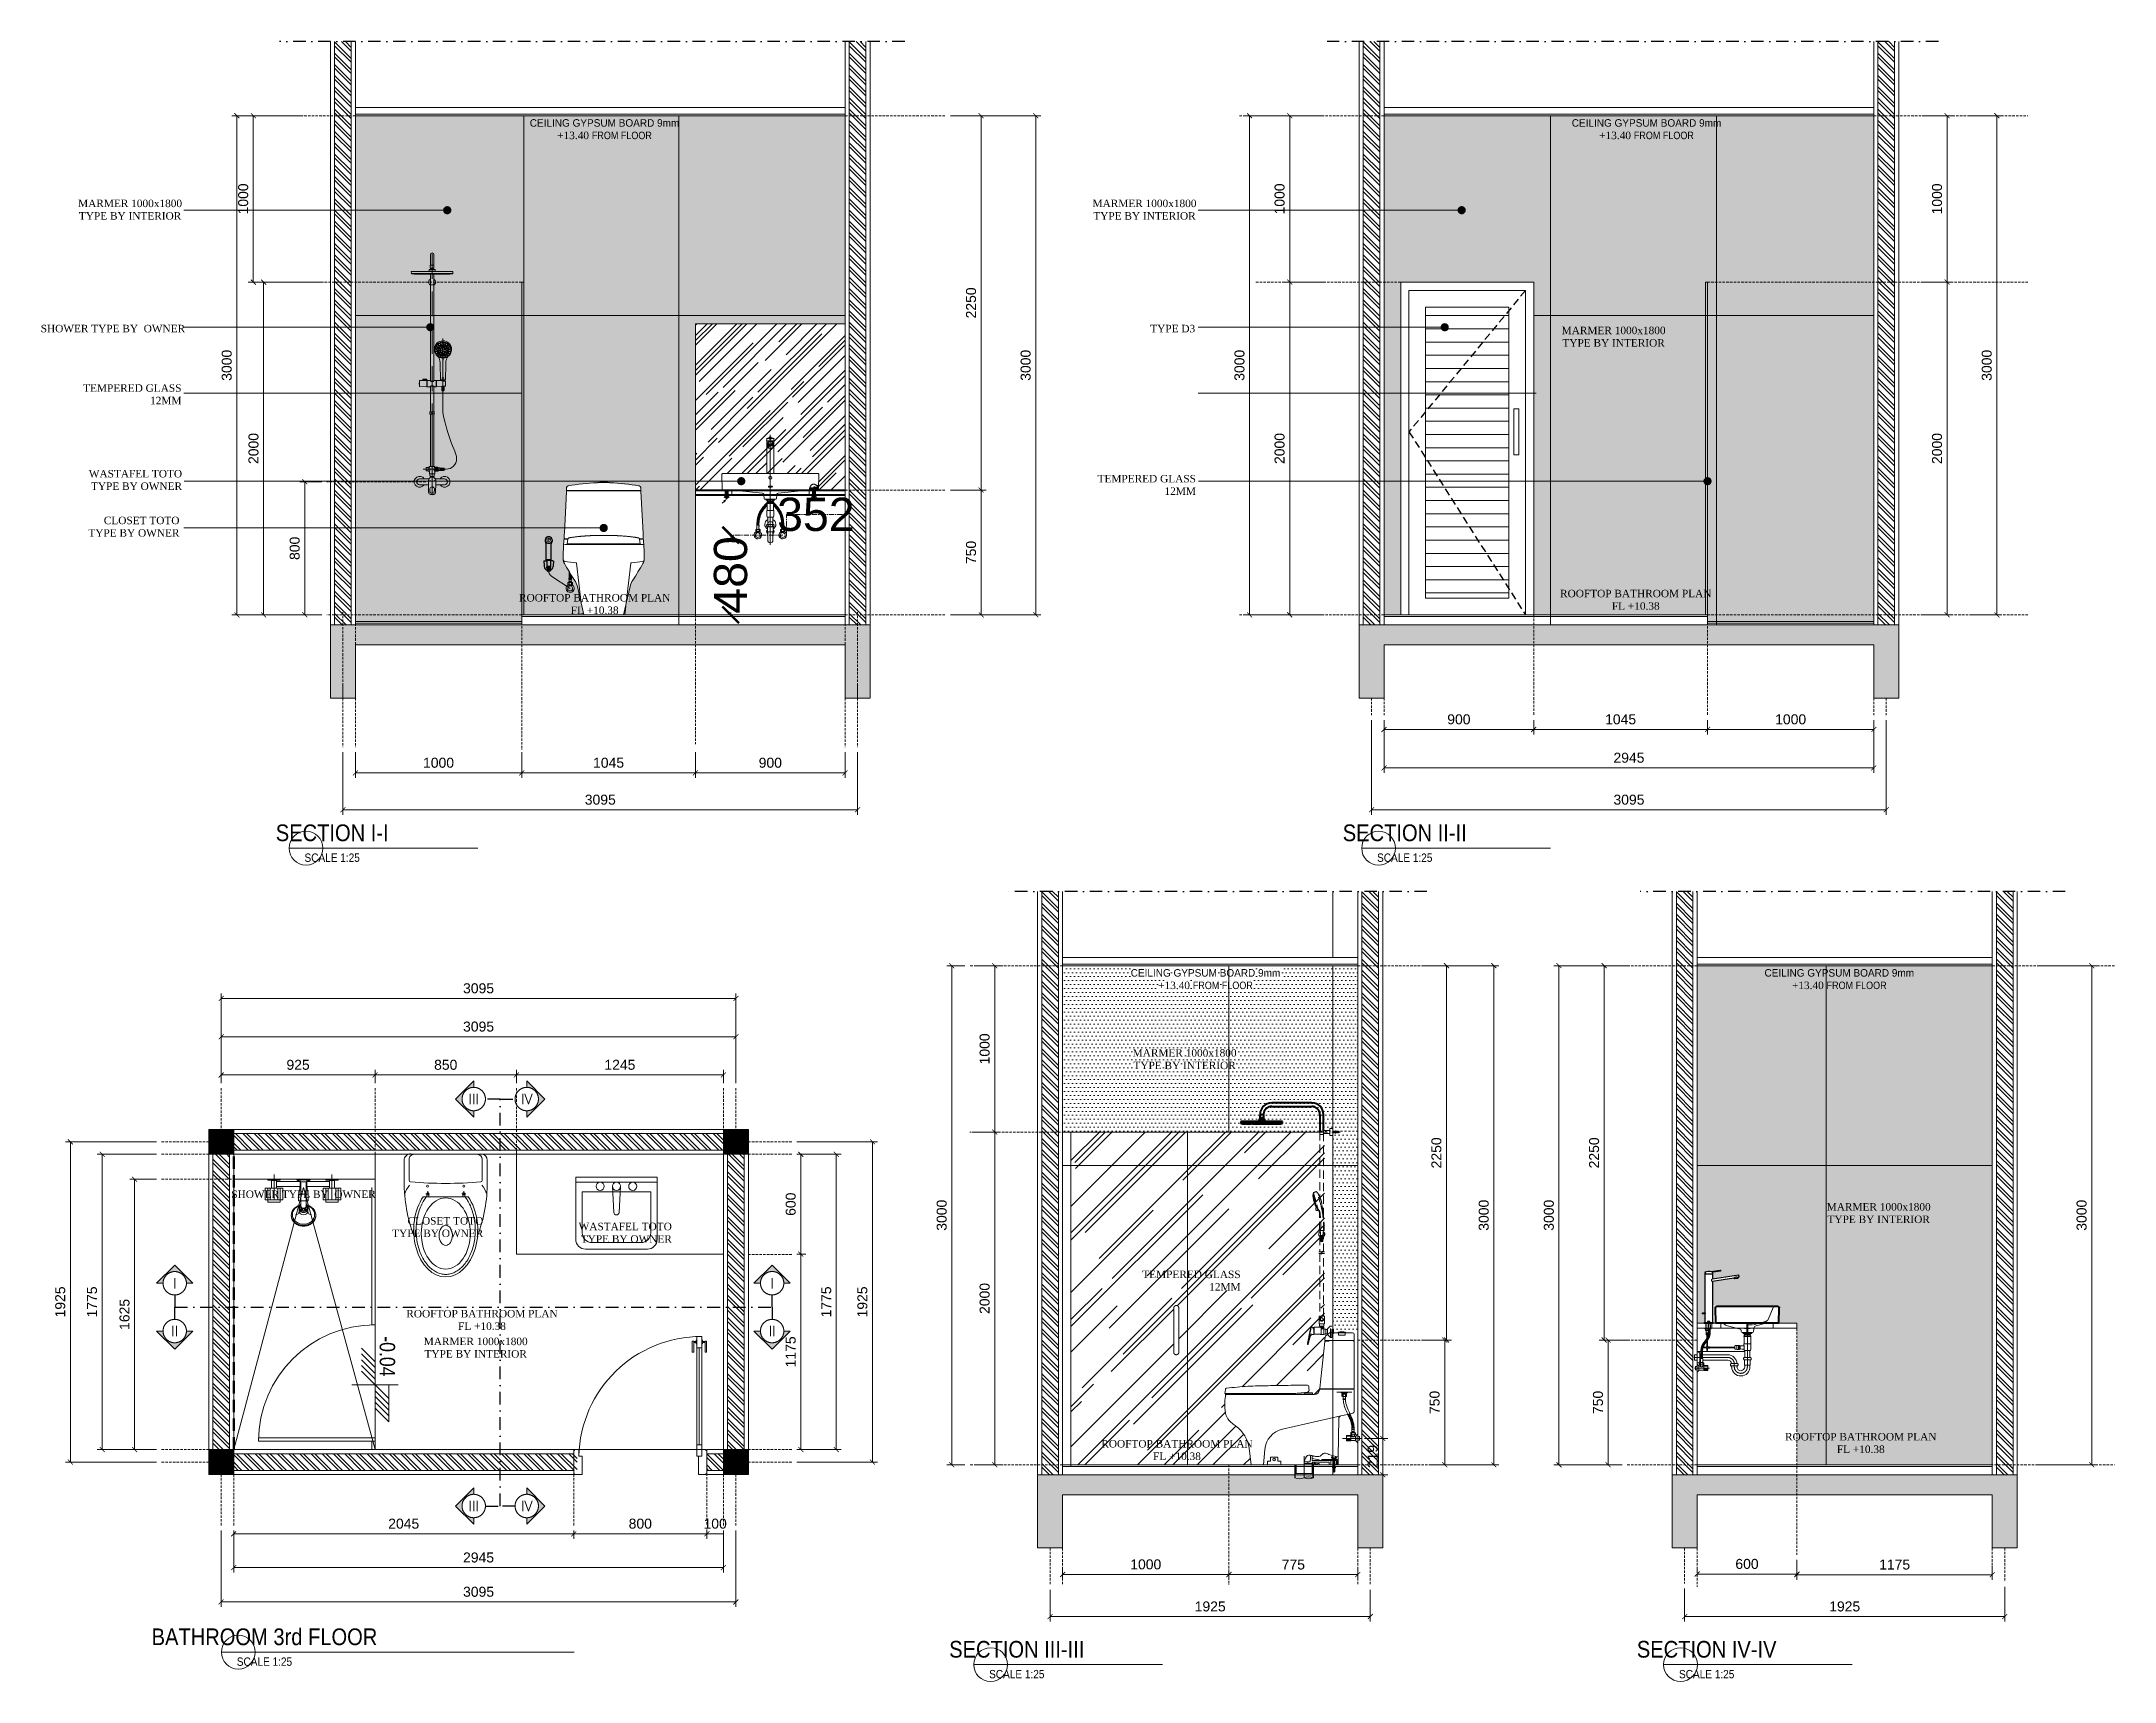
# Model space of a CAD drawing. Header units: millimetres. Extents: x 7371 to 278338, y -43753 to 35464.
# Drawn here: x 265872 to 278338, y -6797 to 3060 of the extents above; entities that cross this region are included whole.
import ezdxf
from ezdxf.enums import TextEntityAlignment as Align

# ---------------------------------------------------------------- set-up
doc = ezdxf.new("R2010")
doc.units = ezdxf.units.MM
doc.header["$MEASUREMENT"] = 0
for name, pattern in [('CENTER', [50.8, 31.75, -6.35, 6.35, -6.35]), ('DASHDOT2', [0.5, 0.25, -0.125, 0, -0.125]), ('DASHDOTX2', [50.8, 25.4, -12.7, 0, -12.7]), ('DASHED', [0.75, 0.5, -0.25]), ('DASHED2', [0.375, 0.25, -0.125]), ('HIDDEN', [0.375, 0.25, -0.125]), ('HIDDEN2', [0.1875, 0.125, -0.0625]), ('SLD-Center', [19.05, 15.24, -1.27, 1.27, -1.27]), ('SLD-Phantom', [12.7, 6.35, -1.27, 1.27, -1.27, 1.27, -1.27]), ('SLD-Solid', [0])]:
    doc.linetypes.add(name, pattern=pattern)
doc.layers.get('DEFPOINTS').update_dxf_attribs({"lineweight": 18})
for name, color, linetype, lineweight in [('0.05', 252, 'Continuous', 5), ('28-Arsiran', 252, 'Continuous', 5), ('8', 8, 'Continuous', 5), ('Arsir', 251, 'Continuous', 5), ('AS', 8, 'HIDDEN2', 5), ('BAYANG', 7, 'HIDDEN', 9), ('BENDA', 7, 'Continuous', 30), ('BIDANG', 7, 'Continuous', 13), ('BODY', 7, 'Continuous', 40), ('BODY2', 7, 'Continuous', 15), ('CENTER', 9, 'CENTER', 0), ('DIM', 1, 'Continuous', 5), ('Dimensi', 252, 'Continuous', 9), ('DINDING', 1, 'Continuous', 20), ('DOOR OPENING', 4, 'SLD-Solid', 5), ('FITTING', 7, 'Continuous', 13), ('FITTING2', 7, 'Continuous', 30), ('FITTING3', 7, 'Continuous', 0), ('HATCH', 8, 'Continuous', 13), ('KOL', 5, 'Continuous', 18), ('l1', 5, 'Continuous', 5), ('LEGEND', 1, 'DASHED2', 50), ('PIPA AIR BERSIH', 5, 'CENTER', 5), ('SLD-0_0', 179, 'Continuous', 15), ('TEXT 1', 210, 'Continuous', 5)]:
    doc.layers.add(name, color=color, linetype=linetype, lineweight=lineweight)
for name, color, linetype in [('1', 5, 'Continuous'), ('HACH', 251, 'Continuous'), ('Layer5', 5, 'Continuous'), ('TEXT', 4, 'Continuous'), ('WALL', 90, 'Continuous')]:
    doc.layers.add(name, color=color, linetype=linetype)
doc.styles.add('40', font='arial.ttf', dxfattribs={"width": 0.9, "height": 100})
doc.styles.add('Arial Narrow', font='ARIALN.TTF')
doc.styles.add('ROMAND', font='romand.shx', dxfattribs={"width": 0.7})
doc.styles.get("Standard").update_dxf_attribs({"font": 'arial.ttf'})
doc.styles.add('style1', font='times.ttf', dxfattribs={"height": 0.15})
doc.dimstyles.new('100 baru', dxfattribs={"dimtxt": 200, "dimasz": 100, "dimexe": 0.1, "dimexo": 0.1, "dimgap": 0.1, "dimtad": 0, "dimtoh": 1, "dimdec": 0, "dimtxsty": 'Standard', "dimblk": 'ARCHTICK', "dimcen": 0, "dimclrd": 8, "dimclre": 8, "dimclrt": 2, "dimadec": 0, "dimazin": 0, "dimtfac": 1, "dimtdec": 0, "dimtix": 1, "dimtmove": 0, "dimatfit": 3, "dimldrblk": 'ARCHTICK', "dimfxl": 1.25, "dimlwd": -1, "dimlwe": -1, "dimarcsym": 0})
doc.dimstyles.new('30 baru', dxfattribs={"dimtxt": 0.2, "dimasz": 0.1, "dimexe": 0.1, "dimexo": 0.1, "dimgap": 0.1, "dimtad": 1, "dimtoh": 1, "dimdec": 0, "dimlfac": 300, "dimtxsty": 'Standard', "dimblk": 'ARCHTICK', "dimcen": 0.1, "dimclrd": 1, "dimclre": 1, "dimclrt": 4, "dimadec": 0, "dimazin": 0, "dimtfac": 1, "dimtdec": 0, "dimtix": 1, "dimtmove": 0, "dimatfit": 3, "dimfxl": 1, "dimlwd": 5, "dimlwe": 5, "dimarcsym": 0})
pattern_1 = [(315, (127135.7513, 224.10882), (0.112253202, 0.112253202), []), (315, (127135.7513, 224.03399), (0.112253202, 0.112253202), [])]
pattern_2 = [(0, (127803.66642, -997.38924), (0.0396875, 0.079375), [0, -0.079375])]

msp = doc.modelspace()

# ---------------------------------------------------------------- blocks, each defined once
blk = doc.blocks.new('A$C6fa77c05')
at = {"layer": '0.05', "linetype": 'DASHED'}
blk.add_line((0, 0.315), (0, 4.616), dxfattribs=at)
at = {"layer": '0.05'}
for p, q in [((-0.416, 4.17), (-0.417, 4.21)), ((-0.417, 4.21), (0.417, 4.21)), ((-0.416, 4.17), (-0.002, 4.17)), ((-0.413, 4.167), (0, 4.167)), ((-0.357, 4.167), (-0.357, 4.164)), ((-0.352, 4.164), (-0.357, 4.164)), ((-0.354, 4.162), (-0.342, 4.162)), ((-0.352, 4.167), (-0.352, 4.164)), ((-0.34, 4.164), (-0.352, 4.164)), ((-0.34, 4.167), (-0.34, 4.164)), ((-0.326, 4.164), (-0.34, 4.164)), ((-0.329, 4.162), (-0.337, 4.162)), ((-0.326, 4.164), (-0.326, 4.167)), ((-0.319, 4.167), (-0.319, 4.164)), ((-0.305, 4.164), (-0.319, 4.164)), ((-0.316, 4.162), (-0.308, 4.162)), ((-0.305, 4.164), (-0.305, 4.167)), ((-0.302, 4.164), (-0.305, 4.164)), ((-0.304, 4.162), (-0.291, 4.162)), ((-0.302, 4.167), (-0.302, 4.164)), ((-0.29, 4.164), (-0.302, 4.164)), ((-0.29, 4.167), (-0.29, 4.164)), ((-0.276, 4.164), (-0.29, 4.164)), ((-0.287, 4.162), (-0.278, 4.162)), ((-0.276, 4.164), (-0.276, 4.167)), ((-0.275, 4.164), (-0.276, 4.164)), ((-0.275, 4.164), (-0.275, 4.167)), ((-0.266, 4.167), (-0.266, 4.164)), ((-0.254, 4.164), (-0.266, 4.164)), ((-0.256, 4.162), (-0.264, 4.162)), ((-0.255, 4.162), (-0.255, 4.162)), ((-0.255, 4.162), (-0.254, 4.162)), ((-0.254, 4.167), (-0.254, 4.164)), ((-0.241, 4.164), (-0.254, 4.164)), ((-0.254, 4.162), (-0.241, 4.162)), ((-0.241, 4.164), (-0.241, 4.167)), ((-0.238, 4.164), (-0.241, 4.164)), ((-0.238, 4.164), (-0.238, 4.167)), ((-0.236, 4.167), (-0.236, 4.164)), ((-0.223, 4.164), (-0.236, 4.164)), ((-0.234, 4.162), (-0.224, 4.162)), ((-0.223, 4.164), (-0.223, 4.167)), ((-0.222, 4.164), (-0.223, 4.164)), ((-0.222, 4.164), (-0.222, 4.167)), ((-0.212, 4.167), (-0.212, 4.164)), ((-0.199, 4.164), (-0.212, 4.164)), ((-0.198, 4.162), (-0.21, 4.162)), ((-0.199, 4.164), (-0.199, 4.167)), ((-0.186, 4.164), (-0.199, 4.164)), ((-0.198, 4.162), (-0.198, 4.162)), ((-0.198, 4.162), (-0.198, 4.162)), ((-0.189, 4.162), (-0.197, 4.162)), ((-0.186, 4.164), (-0.186, 4.167)), ((-0.18, 4.167), (-0.18, 4.164)), ((-0.174, 4.164), (-0.18, 4.164)), ((-0.177, 4.162), (-0.155, 4.162)), ((-0.174, 4.167), (-0.174, 4.164)), ((-0.166, 4.164), (-0.174, 4.164)), ((-0.166, 4.167), (-0.166, 4.164)), ((-0.152, 4.164), (-0.166, 4.164)), ((-0.147, 4.162), (-0.154, 4.162)), ((-0.154, 4.162), (-0.154, 4.162)), ((-0.152, 4.164), (-0.152, 4.167)), ((-0.143, 4.164), (-0.152, 4.164)), ((-0.147, 4.162), (-0.146, 4.162)), ((-0.146, 4.162), (-0.145, 4.162)), ((-0.145, 4.162), (-0.137, 4.162)), ((-0.143, 4.164), (-0.143, 4.167)), ((-0.14, 4.164), (-0.143, 4.164)), ((-0.135, 4.164), (-0.14, 4.164)), ((-0.135, 4.166), (-0.135, 4.167)), ((-0.135, 4.164), (-0.135, 4.166)), ((-0.134, 4.164), (-0.135, 4.164)), ((-0.134, 4.166), (-0.134, 4.167)), ((-0.134, 4.164), (-0.134, 4.165)), ((-0.132, 4.167), (-0.132, 4.166)), ((-0.132, 4.166), (-0.132, 4.164)), ((-0.123, 4.164), (-0.132, 4.164)), ((-0.129, 4.162), (-0.121, 4.162)), ((-0.118, 4.164), (-0.123, 4.164)), ((-0.119, 4.162), (-0.096, 4.162)), ((-0.118, 4.164), (-0.118, 4.167)), ((-0.115, 4.164), (-0.118, 4.164)), ((-0.115, 4.167), (-0.115, 4.164)), ((-0.101, 4.164), (-0.115, 4.164)), ((-0.101, 4.164), (-0.101, 4.167)), ((-0.096, 4.164), (-0.101, 4.164)), ((-0.096, 4.164), (-0.096, 4.167)), ((-0.093, 4.164), (-0.096, 4.164)), ((-0.093, 4.167), (-0.093, 4.164)), ((-0.093, 4.164), (-0.093, 4.167)), ((-0.084, 4.164), (-0.093, 4.164)), ((-0.091, 4.162), (-0.083, 4.162)), ((-0.084, 4.167), (-0.084, 4.166)), ((-0.084, 4.166), (-0.084, 4.164)), ((-0.076, 4.164), (-0.084, 4.164)), ((-0.081, 4.162), (-0.071, 4.162)), ((-0.071, 4.164), (-0.076, 4.164)), ((-0.071, 4.166), (-0.071, 4.167)), ((-0.071, 4.164), (-0.071, 4.166)), ((-0.068, 4.164), (-0.071, 4.164)), ((-0.068, 4.166), (-0.068, 4.167)), ((-0.068, 4.164), (-0.068, 4.166)), ((-0.061, 4.167), (-0.061, 4.164)), ((-0.048, 4.164), (-0.061, 4.164)), ((-0.06, 4.211), (-0.06, 4.248)), ((-0.06, 4.248), (0.06, 4.248)), ((0.06, 4.211), (-0.06, 4.211)), ((-0.059, 4.162), (-0.046, 4.162)), ((-0.057, 4.252), (0.057, 4.252)), ((-0.048, 4.164), (-0.048, 4.167)), ((-0.045, 4.164), (-0.048, 4.164)), ((-0.045, 4.164), (-0.045, 4.167)), ((-0.045, 4.164), (-0.045, 4.167)), ((-0.045, 4.164), (-0.045, 4.164)), ((-0.043, 4.164), (-0.045, 4.164)), ((-0.043, 4.165), (-0.043, 4.167)), ((-0.043, 4.164), (-0.043, 4.165)), ((-0.038, 4.288), (-0.038, 4.342)), ((-0.034, 4.288), (-0.038, 4.288)), ((-0.037, 4.342), (0.037, 4.342)), ((-0.035, 4.551), (-0.035, 4.342)), ((-0.035, 2.028), (-0.035, 4.165)), ((-0.034, 4.275), (-0.034, 4.288)), ((0.034, 4.277), (-0.034, 4.277)), ((-0.03, 4.272), (-0.034, 4.275)), ((-0.033, 4.167), (-0.033, 4.166)), ((-0.033, 4.166), (-0.033, 4.164)), ((-0.03, 4.269), (-0.03, 4.272)), ((-0.03, 4.272), (0.03, 4.272)), ((-0.03, 4.261), (-0.03, 4.263)), ((-0.03, 4.261), (0.03, 4.261)), ((-0.03, 4.162), (-0.029, 4.162)), ((-0.028, 4.162), (-0.029, 4.162)), ((-0.028, 4.162), (-0.025, 4.162)), ((-0.025, 4.162), (-0.022, 4.162)), ((-0.023, 4.162), (-0.022, 4.162)), ((-0.023, 4.162), (-0.022, 4.162)), ((-0.021, 4.162), (-0.022, 4.162)), ((-0.019, 4.166), (-0.019, 4.167)), ((-0.019, 4.164), (-0.019, 4.166)), ((-0.018, 4.164), (-0.018, 4.167)), ((-0.007, 4.164), (-0.007, 4.167)), ((-0.007, 4.164), (0.006, 4.164)), ((-0.004, 4.162), (0.004, 4.162)), ((-0.003, 4.162), (-0.004, 4.162)), ((-0.002, 4.17), (0.416, 4.17)), ((0, 4.145), (0, 4.35)), ((0, 4.167), (0.413, 4.167)), ((0.007, 4.167), (0.007, 4.164)), ((0.018, 4.164), (0.018, 4.167)), ((0.019, 4.166), (0.019, 4.167)), ((0.019, 4.164), (0.019, 4.166)), ((0.021, 4.162), (0.022, 4.162)), ((0.023, 4.162), (0.022, 4.162)), ((0.023, 4.162), (0.022, 4.162)), ((0.025, 4.162), (0.022, 4.162)), ((0.028, 4.162), (0.025, 4.162)), ((0.028, 4.162), (0.029, 4.162)), ((0.03, 4.162), (0.029, 4.162)), ((0.034, 4.275), (0.03, 4.272)), ((0.03, 4.272), (0.03, 4.269)), ((0.03, 4.263), (0.03, 4.261)), ((0.03, 4.261), (0.034, 4.256)), ((0.033, 4.167), (0.033, 4.166)), ((0.033, 4.166), (0.033, 4.164)), ((0.038, 4.288), (0.034, 4.288)), ((0.034, 4.275), (0.034, 4.288)), ((0.034, 4.256), (0.037, 4.252)), ((0.035, 4.551), (0.035, 4.342)), ((0.035, 4.165), (0.035, 2.028)), ((0.038, 4.342), (0.038, 4.288)), ((0.043, 4.165), (0.043, 4.167)), ((0.043, 4.164), (0.043, 4.165)), ((0.043, 4.164), (0.045, 4.164)), ((0.045, 4.164), (0.045, 4.167)), ((0.045, 4.164), (0.045, 4.167)), ((0.045, 4.164), (0.048, 4.164)), ((0.045, 4.164), (0.045, 4.164)), ((0.059, 4.162), (0.046, 4.162)), ((0.048, 4.164), (0.048, 4.167)), ((0.048, 4.164), (0.061, 4.164)), ((0.06, 4.248), (0.06, 4.211)), ((0.061, 4.167), (0.061, 4.164)), ((0.068, 4.166), (0.068, 4.167)), ((0.068, 4.164), (0.068, 4.166)), ((0.068, 4.164), (0.071, 4.164)), ((0.071, 4.166), (0.071, 4.167)), ((0.071, 4.164), (0.071, 4.166)), ((0.071, 4.164), (0.076, 4.164)), ((0.081, 4.162), (0.071, 4.162)), ((0.076, 4.164), (0.084, 4.164)), ((0.091, 4.162), (0.083, 4.162)), ((0.084, 4.167), (0.084, 4.166)), ((0.084, 4.166), (0.084, 4.164)), ((0.084, 4.164), (0.093, 4.164)), ((0.093, 4.167), (0.093, 4.164)), ((0.093, 4.164), (0.093, 4.167)), ((0.093, 4.164), (0.096, 4.164)), ((0.096, 4.164), (0.096, 4.167)), ((0.096, 4.164), (0.101, 4.164)), ((0.119, 4.162), (0.096, 4.162)), ((0.101, 4.164), (0.101, 4.167)), ((0.101, 4.164), (0.115, 4.164)), ((0.115, 4.167), (0.115, 4.164)), ((0.115, 4.164), (0.118, 4.164)), ((0.118, 4.164), (0.118, 4.167)), ((0.118, 4.164), (0.123, 4.164)), ((0.129, 4.162), (0.121, 4.162)), ((0.123, 4.164), (0.132, 4.164)), ((0.132, 4.167), (0.132, 4.166)), ((0.132, 4.166), (0.132, 4.164)), ((0.134, 4.166), (0.134, 4.167)), ((0.134, 4.164), (0.134, 4.165)), ((0.134, 4.164), (0.135, 4.164)), ((0.135, 4.166), (0.135, 4.167)), ((0.135, 4.164), (0.135, 4.166)), ((0.135, 4.164), (0.14, 4.164)), ((0.145, 4.162), (0.137, 4.162)), ((0.14, 4.164), (0.143, 4.164)), ((0.143, 4.164), (0.143, 4.167)), ((0.143, 4.164), (0.152, 4.164)), ((0.146, 4.162), (0.145, 4.162)), ((0.147, 4.162), (0.146, 4.162)), ((0.147, 4.162), (0.154, 4.162)), ((0.152, 4.164), (0.152, 4.167)), ((0.152, 4.164), (0.166, 4.164)), ((0.154, 4.162), (0.154, 4.162)), ((0.177, 4.162), (0.155, 4.162)), ((0.166, 4.167), (0.166, 4.164)), ((0.166, 4.164), (0.174, 4.164)), ((0.174, 4.167), (0.174, 4.164)), ((0.174, 4.164), (0.18, 4.164)), ((0.18, 4.167), (0.18, 4.164)), ((0.186, 4.164), (0.186, 4.167)), ((0.186, 4.164), (0.199, 4.164)), ((0.189, 4.162), (0.197, 4.162)), ((0.198, 4.162), (0.197, 4.162)), ((0.198, 4.162), (0.21, 4.162)), ((0.198, 4.162), (0.198, 4.162)), ((0.198, 4.162), (0.198, 4.162)), ((0.199, 4.164), (0.199, 4.167)), ((0.199, 4.164), (0.212, 4.164)), ((0.212, 4.167), (0.212, 4.164)), ((0.222, 4.164), (0.222, 4.167)), ((0.222, 4.164), (0.223, 4.164)), ((0.223, 4.164), (0.223, 4.167)), ((0.223, 4.164), (0.236, 4.164)), ((0.234, 4.162), (0.224, 4.162)), ((0.236, 4.167), (0.236, 4.164)), ((0.238, 4.164), (0.238, 4.167)), ((0.238, 4.164), (0.241, 4.164)), ((0.241, 4.164), (0.241, 4.167)), ((0.241, 4.164), (0.254, 4.164)), ((0.254, 4.162), (0.241, 4.162)), ((0.254, 4.167), (0.254, 4.164)), ((0.254, 4.164), (0.266, 4.164)), ((0.255, 4.162), (0.254, 4.162)), ((0.255, 4.162), (0.255, 4.162)), ((0.256, 4.162), (0.264, 4.162)), ((0.266, 4.167), (0.266, 4.164)), ((0.275, 4.164), (0.275, 4.167)), ((0.275, 4.164), (0.276, 4.164)), ((0.276, 4.164), (0.276, 4.167)), ((0.276, 4.164), (0.29, 4.164)), ((0.287, 4.162), (0.278, 4.162)), ((0.29, 4.167), (0.29, 4.164)), ((0.29, 4.164), (0.302, 4.164)), ((0.304, 4.162), (0.291, 4.162)), ((0.302, 4.167), (0.302, 4.164)), ((0.302, 4.164), (0.305, 4.164)), ((0.305, 4.164), (0.305, 4.167)), ((0.305, 4.164), (0.319, 4.164)), ((0.316, 4.162), (0.308, 4.162)), ((0.319, 4.167), (0.319, 4.164)), ((0.326, 4.164), (0.326, 4.167)), ((0.326, 4.164), (0.34, 4.164)), ((0.329, 4.162), (0.337, 4.162)), ((0.34, 4.167), (0.34, 4.164)), ((0.34, 4.164), (0.352, 4.164)), ((0.354, 4.162), (0.342, 4.162)), ((0.352, 4.167), (0.352, 4.164)), ((0.352, 4.164), (0.357, 4.164)), ((0.357, 4.167), (0.357, 4.164)), ((0.417, 4.21), (0.416, 4.17)), ((0.035, 3.949), (-0.035, 3.949)), ((-0.387, 2.63), (-0.383, 2.611)), ((-0.352, 2.652), (-0.352, 2.652)), ((-0.352, 2.608), (-0.352, 2.609)), ((-0.342, 2.652), (-0.343, 2.651)), ((-0.342, 2.608), (-0.343, 2.608)), ((-0.336, 2.693), (-0.337, 2.694)), ((-0.337, 2.638), (-0.337, 2.639)), ((-0.336, 2.567), (-0.337, 2.567)), ((-0.333, 2.6), (-0.334, 2.601)), ((-0.327, 2.638), (-0.328, 2.638)), ((-0.327, 2.693), (-0.327, 2.692)), ((-0.326, 2.675), (-0.327, 2.676)), ((-0.327, 2.567), (-0.327, 2.566)), ((-0.324, 2.6), (-0.324, 2.6)), ((-0.321, 2.627), (-0.321, 2.628)), ((-0.317, 2.675), (-0.317, 2.675)), ((-0.317, 2.565), (-0.317, 2.566)), ((-0.315, 2.66), (-0.315, 2.66)), ((-0.315, 2.595), (-0.315, 2.596)), ((-0.311, 2.627), (-0.312, 2.627)), ((-0.307, 2.565), (-0.308, 2.565)), ((-0.307, 2.727), (-0.307, 2.727)), ((-0.307, 2.533), (-0.307, 2.534)), ((-0.305, 2.66), (-0.306, 2.659)), ((-0.305, 2.595), (-0.306, 2.595)), ((-0.304, 2.707), (-0.304, 2.707)), ((-0.298, 2.726), (-0.298, 2.726)), ((-0.298, 2.688), (-0.298, 2.689)), ((-0.298, 2.567), (-0.298, 2.567)), ((-0.298, 2.533), (-0.298, 2.533)), ((-0.294, 2.706), (-0.295, 2.706)), ((-0.288, 2.688), (-0.289, 2.687)), ((-0.288, 2.567), (-0.289, 2.566)), ((-0.288, 2.538), (-0.289, 2.539)), ((-0.279, 2.538), (-0.28, 2.538)), ((-0.271, 2.728), (-0.272, 2.729)), ((-0.272, 2.709), (-0.272, 2.71)), ((-0.272, 2.546), (-0.272, 2.546)), ((-0.268, 2.748), (-0.268, 2.749)), ((-0.268, 2.511), (-0.268, 2.512)), ((-0.262, 2.709), (-0.263, 2.708)), ((-0.262, 2.546), (-0.263, 2.545)), ((-0.262, 2.728), (-0.262, 2.728)), ((-0.258, 2.748), (-0.259, 2.748)), ((-0.258, 2.511), (-0.259, 2.511)), ((-0.253, 2.522), (-0.253, 2.523)), ((-0.243, 2.522), (-0.244, 2.522)), ((-0.24, 2.72), (-0.24, 2.721)), ((-0.24, 2.535), (-0.24, 2.535)), ((-0.233, 2.738), (-0.233, 2.739)), ((-0.231, 2.72), (-0.231, 2.72)), ((-0.231, 2.535), (-0.231, 2.534)), ((-0.225, 2.49), (-0.225, 2.513)), ((-0.224, 2.738), (-0.224, 2.738)), ((-0.224, 2.514), (-0.223, 2.439)), ((-0.223, 2.756), (-0.223, 2.757)), ((-0.223, 2.756), (-0.223, 2.755)), ((-0.222, 2.753), (-0.222, 2.753)), ((-0.222, 2.516), (-0.214, 2.516)), ((-0.218, 1.388), (-0.218, 2.872)), ((-0.218, 2.761), (-0.218, 2.765)), ((-0.218, 2.761), (-0.218, 2.765)), ((-0.218, 2.753), (-0.218, 2.756)), ((-0.218, 2.753), (-0.218, 2.756)), ((-0.218, 2.607), (-0.218, 2.605)), ((-0.218, 2.607), (-0.218, 2.607)), ((-0.215, 2.753), (-0.215, 2.753)), ((-0.214, 2.756), (-0.213, 2.757)), ((-0.214, 2.756), (-0.214, 2.755)), ((-0.212, 2.514), (-0.214, 2.439)), ((-0.213, 2.519), (-0.213, 2.518)), ((-0.212, 2.49), (-0.212, 2.513)), ((-0.206, 2.72), (-0.206, 2.72)), ((-0.206, 2.535), (-0.206, 2.534)), ((-0.204, 2.519), (-0.203, 2.519)), ((-0.197, 2.72), (-0.196, 2.721)), ((-0.197, 2.535), (-0.196, 2.535)), ((-0.193, 2.735), (-0.193, 2.734)), ((-0.184, 2.735), (-0.184, 2.736)), ((-0.178, 2.748), (-0.178, 2.748)), ((-0.178, 2.511), (-0.178, 2.511)), ((-0.175, 2.529), (-0.174, 2.528)), ((-0.174, 2.709), (-0.174, 2.708)), ((-0.174, 2.546), (-0.174, 2.545)), ((-0.169, 2.748), (-0.169, 2.749)), ((-0.169, 2.511), (-0.169, 2.512)), ((-0.165, 2.709), (-0.164, 2.71)), ((-0.165, 2.546), (-0.165, 2.546)), ((-0.165, 2.529), (-0.165, 2.529)), ((-0.158, 2.719), (-0.157, 2.718)), ((-0.148, 2.719), (-0.148, 2.719)), ((-0.148, 2.688), (-0.148, 2.687)), ((-0.148, 2.567), (-0.148, 2.566)), ((-0.142, 2.551), (-0.142, 2.55)), ((-0.139, 2.726), (-0.139, 2.726)), ((-0.139, 2.688), (-0.139, 2.689)), ((-0.139, 2.567), (-0.139, 2.567)), ((-0.139, 2.533), (-0.139, 2.533)), ((-0.133, 2.551), (-0.133, 2.551)), ((-0.131, 2.66), (-0.131, 2.659)), ((-0.131, 2.595), (-0.131, 2.595)), ((-0.13, 2.727), (-0.129, 2.727)), ((-0.13, 2.533), (-0.129, 2.534)), ((-0.129, 2.692), (-0.129, 2.691)), ((-0.125, 2.627), (-0.125, 2.627)), ((-0.122, 2.66), (-0.122, 2.66)), ((-0.122, 2.595), (-0.122, 2.596)), ((-0.12, 2.692), (-0.12, 2.692)), ((-0.12, 2.582), (-0.119, 2.581)), ((-0.116, 2.627), (-0.116, 2.628)), ((-0.113, 2.657), (-0.112, 2.656)), ((-0.11, 2.693), (-0.109, 2.692)), ((-0.11, 2.582), (-0.11, 2.583)), ((-0.11, 2.567), (-0.109, 2.566)), ((-0.109, 2.638), (-0.109, 2.638)), ((-0.103, 2.657), (-0.103, 2.658)), ((-0.1, 2.693), (-0.1, 2.694)), ((-0.1, 2.619), (-0.1, 2.62)), ((-0.1, 2.567), (-0.1, 2.567)), ((-0.094, 2.652), (-0.094, 2.651)), ((-0.094, 2.608), (-0.094, 2.608)), ((-0.085, 2.652), (-0.085, 2.652)), ((-0.085, 2.608), (-0.085, 2.609)), ((-0.082, 2.707), (-0.082, 2.707)), ((-0.05, 2.63), (-0.053, 2.615)), ((-0.274, 2.364), (-0.271, 2.045)), ((-0.228, 2.079), (-0.228, 2.082)), ((-0.228, 2.082), (-0.219, 2.082)), ((-0.227, 2.079), (-0.228, 2.079)), ((-0.227, 2.08), (-0.227, 2.079)), ((-0.225, 2.488), (-0.225, 2.488)), ((-0.225, 2.488), (-0.225, 2.488)), ((-0.225, 2.488), (-0.225, 2.488)), ((-0.225, 2.488), (-0.225, 2.449)), ((-0.224, 2.081), (-0.225, 2.081)), ((-0.224, 2.442), (-0.223, 2.439)), ((-0.224, 2.076), (-0.224, 2.081)), ((-0.215, 2.438), (-0.222, 2.438)), ((-0.222, 2.081), (-0.222, 2.081)), ((-0.222, 2.081), (-0.222, 2.076)), ((-0.22, 2.079), (-0.22, 2.08)), ((-0.219, 2.079), (-0.22, 2.079)), ((-0.219, 2.082), (-0.219, 2.079)), ((-0.218, 2.434), (-0.218, 2.438)), ((-0.218, 2.416), (-0.218, 2.434)), ((-0.218, 2.395), (-0.218, 2.416)), ((-0.218, 2.373), (-0.218, 2.395)), ((-0.213, 2.442), (-0.214, 2.439)), ((-0.212, 2.488), (-0.212, 2.488)), ((-0.212, 2.488), (-0.212, 2.488)), ((-0.212, 2.488), (-0.212, 2.488)), ((-0.212, 2.488), (-0.212, 2.449)), ((-0.208, 2.082), (-0.208, 2.079)), ((-0.199, 2.082), (-0.208, 2.082)), ((-0.208, 2.079), (-0.207, 2.079)), ((-0.207, 2.079), (-0.207, 2.08)), ((-0.205, 2.081), (-0.205, 2.076)), ((-0.205, 2.081), (-0.205, 2.081)), ((-0.203, 2.081), (-0.202, 2.081)), ((-0.203, 2.076), (-0.203, 2.081)), ((-0.2, 2.08), (-0.2, 2.079)), ((-0.2, 2.079), (-0.199, 2.079)), ((-0.199, 2.079), (-0.199, 2.082)), ((-0.163, 2.364), (-0.166, 2.045)), ((-0.169, 2.041), (-0.267, 2.041)), ((-0.266, 1.919), (-0.266, 2.015)), ((-0.264, 2.016), (-0.245, 2.018)), ((-0.241, 1.915), (-0.264, 1.918)), ((-0.263, 1.918), (-0.264, 1.918)), ((-0.26, 2.041), (-0.252, 2.041)), ((-0.256, 2.017), (-0.257, 2.037)), ((-0.257, 2.037), (-0.18, 2.037)), ((-0.249, 2.037), (-0.249, 2.039)), ((-0.241, 1.909), (-0.241, 1.915)), ((-0.196, 1.904), (-0.241, 1.909)), ((-0.241, 1.899), (-0.241, 1.906)), ((-0.196, 1.901), (-0.241, 1.906)), ((-0.196, 1.895), (-0.241, 1.899)), ((-0.241, 1.89), (-0.241, 1.896)), ((-0.196, 1.891), (-0.241, 1.896)), ((-0.196, 1.885), (-0.241, 1.89)), ((-0.241, 1.88), (-0.241, 1.886)), ((-0.196, 1.881), (-0.241, 1.886)), ((-0.196, 1.875), (-0.241, 1.88)), ((-0.241, 1.87), (-0.241, 1.876)), ((-0.196, 1.872), (-0.241, 1.876)), ((-0.196, 1.865), (-0.241, 1.87)), ((-0.241, 1.86), (-0.241, 1.867)), ((-0.196, 1.862), (-0.241, 1.867)), ((-0.196, 1.855), (-0.241, 1.86)), ((-0.241, 1.85), (-0.241, 1.857)), ((-0.196, 1.852), (-0.241, 1.857)), ((-0.196, 1.845), (-0.241, 1.85)), ((-0.241, 1.84), (-0.241, 1.847)), ((-0.196, 1.842), (-0.241, 1.847)), ((-0.196, 1.836), (-0.241, 1.84)), ((-0.241, 1.831), (-0.241, 1.837)), ((-0.196, 1.832), (-0.241, 1.837)), ((-0.232, 1.83), (-0.241, 1.831)), ((-0.238, 1.915), (-0.238, 1.916)), ((-0.197, 1.911), (-0.238, 1.915)), ((-0.238, 1.896), (-0.238, 1.909)), ((-0.238, 1.886), (-0.238, 1.889)), ((-0.238, 1.876), (-0.238, 1.879)), ((-0.238, 1.866), (-0.238, 1.87)), ((-0.238, 1.856), (-0.238, 1.86)), ((-0.238, 1.847), (-0.238, 1.85)), ((-0.238, 1.837), (-0.238, 1.84)), ((-0.238, 1.825), (-0.238, 1.83)), ((-0.208, 1.915), (-0.229, 1.918)), ((-0.226, 2.075), (-0.226, 2.076)), ((-0.226, 2.076), (-0.225, 2.076)), ((-0.221, 2.075), (-0.226, 2.075)), ((-0.222, 2.076), (-0.221, 2.076)), ((-0.221, 2.076), (-0.221, 2.075)), ((-0.196, 1.826), (-0.221, 1.828)), ((-0.218, 1.825), (-0.219, 1.827)), ((-0.206, 2.076), (-0.206, 2.075)), ((-0.205, 2.076), (-0.206, 2.076)), ((-0.206, 2.075), (-0.201, 2.075)), ((-0.201, 2.076), (-0.202, 2.076)), ((-0.201, 2.075), (-0.201, 2.076)), ((-0.199, 1.912), (-0.199, 1.911)), ((-0.199, 1.905), (-0.199, 1.901)), ((-0.199, 1.895), (-0.199, 1.892)), ((-0.199, 1.885), (-0.199, 1.882)), ((-0.199, 1.875), (-0.199, 1.872)), ((-0.199, 1.865), (-0.199, 1.862)), ((-0.199, 1.856), (-0.199, 1.852)), ((-0.199, 1.846), (-0.199, 1.842)), ((-0.199, 1.836), (-0.199, 1.833)), ((-0.196, 1.91), (-0.196, 1.904)), ((-0.196, 1.901), (-0.196, 1.895)), ((-0.196, 1.891), (-0.196, 1.885)), ((-0.196, 1.881), (-0.196, 1.875)), ((-0.196, 1.872), (-0.196, 1.865)), ((-0.196, 1.862), (-0.196, 1.855)), ((-0.196, 1.852), (-0.196, 1.845)), ((-0.196, 1.842), (-0.196, 1.836)), ((-0.196, 1.832), (-0.196, 1.827)), ((-0.188, 2.039), (-0.188, 2.037)), ((-0.086, 1.905), (-0.188, 1.906)), ((-0.086, 1.905), (-0.188, 1.906)), ((-0.183, 2.028), (-0.086, 2.029)), ((-0.183, 2.028), (-0.086, 2.029)), ((-0.18, 2.037), (-0.18, 2.028)), ((-0.086, 2.029), (-0.086, 1.905)), ((-0.086, 2.016), (-0.085, 2.016)), ((-0.085, 1.917), (-0.086, 1.917)), ((-0.085, 1.906), (-0.085, 2.028)), ((-0.084, 2.029), (-0.047, 2.029)), ((-0.047, 1.905), (-0.084, 1.905)), ((-0.047, 2.028), (-0.036, 2.028)), ((-0.036, 1.905), (-0.047, 1.905)), ((-0.035, 1.397), (-0.035, 1.906)), ((0.035, 1.906), (0.035, 1.397)), ((0.036, 2.028), (0.046, 2.028)), ((0.046, 1.905), (0.036, 1.905)), ((0.047, 2.029), (0.097, 2.03)), ((0.097, 1.904), (0.047, 1.904)), ((0.097, 2.03), (0.097, 1.904)), ((0.097, 2.023), (0.103, 2.023)), ((0.103, 1.911), (0.097, 1.911)), ((0.103, 2.057), (0.103, 2.029)), ((0.103, 2.057), (0.181, 2.057)), ((0.103, 1.904), (0.103, 2.029)), ((0.103, 2.029), (0.181, 2.028)), ((0.25, 1.906), (0.103, 1.904)), ((0.181, 2.052), (0.107, 2.052)), ((0.186, 2.052), (0.186, 2.034)), ((0.186, 2.052), (0.186, 2.052)), ((0.191, 2.029), (0.25, 2.028)), ((0.191, 2.029), (0.191, 2.029)), ((0.252, 2.021), (0.252, 1.913)), ((-0.056, 1.397), (-0.007, 1.397)), ((-0.056, 1.364), (-0.007, 1.364)), ((-0.035, 0.308), (-0.035, 1.364)), ((-0.007, 1.397), (-0.013, 1.411)), ((-0.013, 1.411), (0, 1.397)), ((-0.007, 1.364), (-0.013, 1.377)), ((-0.013, 1.377), (0, 1.364)), ((0, 1.397), (0.013, 1.384)), ((0, 1.364), (0.013, 1.351)), ((0.013, 1.384), (0.007, 1.397)), ((0.007, 1.397), (0.056, 1.397)), ((0.013, 1.351), (0.007, 1.364)), ((0.007, 1.364), (0.056, 1.364)), ((0.035, 1.364), (0.035, 0.308)), ((0.177, 0.252), (-0.279, 0.252)), ((-0.102, 0.058), (-0.25, 0.058)), ((-0.238, 0.271), (-0.235, 0.271)), ((-0.237, 0.251), (-0.235, 0.252)), ((-0.235, 0.27), (-0.234, 0.274)), ((-0.233, 0.229), (-0.235, 0.229)), ((-0.234, 0.274), (-0.228, 0.274)), ((-0.233, 0.229), (-0.228, 0.274)), ((-0.229, 0.233), (-0.232, 0.233)), ((-0.229, 0.229), (-0.224, 0.274)), ((-0.223, 0.229), (-0.229, 0.229)), ((-0.228, 0.271), (-0.225, 0.271)), ((-0.224, 0.274), (-0.218, 0.274)), ((-0.223, 0.229), (-0.218, 0.274)), ((-0.219, 0.233), (-0.222, 0.233)), ((-0.219, 0.229), (-0.215, 0.274)), ((-0.213, 0.229), (-0.219, 0.229)), ((-0.218, 0.271), (-0.215, 0.271)), ((-0.215, 0.274), (-0.208, 0.274)), ((-0.213, 0.229), (-0.208, 0.274)), ((-0.209, 0.233), (-0.213, 0.233)), ((-0.21, 0.229), (-0.205, 0.274)), ((-0.203, 0.229), (-0.21, 0.229)), ((-0.208, 0.271), (-0.205, 0.271)), ((-0.205, 0.274), (-0.198, 0.274)), ((-0.203, 0.229), (-0.198, 0.274)), ((-0.199, 0.233), (-0.203, 0.233)), ((-0.2, 0.229), (-0.195, 0.274)), ((-0.193, 0.229), (-0.2, 0.229)), ((-0.199, 0.271), (-0.195, 0.271)), ((-0.195, 0.274), (-0.188, 0.274)), ((-0.193, 0.229), (-0.188, 0.274)), ((-0.19, 0.233), (-0.193, 0.233)), ((-0.19, 0.229), (-0.185, 0.274)), ((-0.183, 0.229), (-0.19, 0.229)), ((-0.189, 0.271), (-0.185, 0.271)), ((-0.185, 0.274), (-0.179, 0.274)), ((-0.183, 0.229), (-0.179, 0.274)), ((-0.18, 0.233), (-0.183, 0.233)), ((-0.18, 0.229), (-0.175, 0.274)), ((-0.174, 0.229), (-0.18, 0.229)), ((-0.179, 0.271), (-0.176, 0.271)), ((-0.175, 0.274), (-0.169, 0.274)), ((-0.174, 0.229), (-0.169, 0.274)), ((-0.17, 0.233), (-0.173, 0.233)), ((-0.17, 0.229), (-0.165, 0.274)), ((-0.164, 0.229), (-0.17, 0.229)), ((-0.169, 0.271), (-0.166, 0.271)), ((-0.165, 0.274), (-0.162, 0.274)), ((-0.164, 0.229), (-0.162, 0.242)), ((-0.162, 0.233), (-0.163, 0.233)), ((-0.162, 0.277), (-0.162, 0.227)), ((-0.162, 0.277), (-0.121, 0.277)), ((-0.121, 0.227), (-0.162, 0.227)), ((-0.121, 0.288), (-0.121, 0.216)), ((-0.119, 0.289), (-0.114, 0.289)), ((-0.114, 0.214), (-0.119, 0.214)), ((-0.114, 0.291), (-0.081, 0.258)), ((-0.114, 0.286), (-0.109, 0.291)), ((-0.114, 0.28), (-0.103, 0.291)), ((-0.114, 0.274), (-0.098, 0.291)), ((-0.114, 0.268), (-0.092, 0.291)), ((-0.114, 0.262), (-0.086, 0.291)), ((-0.114, 0.252), (-0.114, 0.291)), ((-0.114, 0.291), (-0.081, 0.291)), ((-0.114, 0.291), (-0.081, 0.291)), ((-0.114, 0.291), (-0.114, 0.212)), ((-0.114, 0.256), (-0.081, 0.29)), ((-0.114, 0.286), (-0.081, 0.252)), ((-0.114, 0.28), (-0.086, 0.252)), ((-0.114, 0.274), (-0.092, 0.252)), ((-0.114, 0.268), (-0.098, 0.252)), ((-0.114, 0.262), (-0.104, 0.252)), ((-0.114, 0.256), (-0.11, 0.252)), ((-0.114, 0.251), (-0.113, 0.252)), ((-0.114, 0.245), (-0.107, 0.252)), ((-0.114, 0.239), (-0.101, 0.252)), ((-0.114, 0.233), (-0.096, 0.252)), ((-0.114, 0.227), (-0.09, 0.252)), ((-0.114, 0.221), (-0.084, 0.252)), ((-0.114, 0.252), (-0.081, 0.252)), ((-0.114, 0.213), (-0.114, 0.252)), ((-0.081, 0.252), (-0.114, 0.252)), ((-0.114, 0.25), (-0.081, 0.217)), ((-0.114, 0.215), (-0.081, 0.249)), ((-0.114, 0.244), (-0.082, 0.213)), ((-0.114, 0.239), (-0.088, 0.213)), ((-0.114, 0.233), (-0.094, 0.213)), ((-0.114, 0.227), (-0.1, 0.213)), ((-0.114, 0.221), (-0.106, 0.213)), ((-0.114, 0.215), (-0.112, 0.213)), ((-0.081, 0.213), (-0.114, 0.213)), ((-0.081, 0.212), (-0.114, 0.212)), ((-0.113, 0.252), (-0.081, 0.284)), ((-0.111, 0.213), (-0.081, 0.243)), ((-0.11, 0.252), (-0.081, 0.223)), ((-0.108, 0.291), (-0.081, 0.264)), ((-0.107, 0.252), (-0.081, 0.278)), ((-0.105, 0.213), (-0.081, 0.237)), ((-0.104, 0.252), (-0.081, 0.229)), ((-0.102, 0.291), (-0.081, 0.27)), ((-0.101, 0.252), (-0.081, 0.272)), ((-0.099, 0.213), (-0.081, 0.231)), ((-0.098, 0.252), (-0.081, 0.235)), ((-0.096, 0.291), (-0.081, 0.276)), ((-0.096, 0.252), (-0.081, 0.266)), ((-0.093, 0.213), (-0.081, 0.225)), ((-0.092, 0.252), (-0.081, 0.241)), ((-0.09, 0.291), (-0.081, 0.282)), ((-0.09, 0.252), (-0.081, 0.26)), ((-0.088, 0.213), (-0.081, 0.219)), ((-0.086, 0.252), (-0.081, 0.247)), ((-0.084, 0.291), (-0.081, 0.288)), ((-0.084, 0.252), (-0.081, 0.254)), ((-0.082, 0.213), (-0.081, 0.213)), ((-0.081, 0.291), (-0.081, 0.252)), ((-0.081, 0.291), (-0.081, 0.212)), ((-0.081, 0.289), (-0.074, 0.289)), ((-0.081, 0.252), (-0.081, 0.213)), ((-0.074, 0.214), (-0.081, 0.214)), ((-0.074, 0.289), (-0.074, 0.214)), ((-0.07, 0.287), (-0.074, 0.287)), ((-0.07, 0.217), (-0.074, 0.217)), ((-0.073, 0.02), (-0.073, 0.02)), ((-0.073, 0.02), (-0.073, 0.02)), ((-0.073, 0.02), (-0.073, 0.02)), ((-0.07, 0.212), (-0.07, 0.292)), ((-0.07, 0.292), (-0.06, 0.292)), ((-0.06, 0.212), (-0.07, 0.212)), ((-0.055, 0.07), (-0.063, 0.066)), ((-0.053, 0.298), (-0.053, 0.307)), ((-0.053, 0.16), (-0.053, 0.205)), ((-0.052, 0.308), (0.052, 0.308)), ((0.052, 0.158), (-0.052, 0.158)), ((-0.046, 0.076), (-0.046, 0.076)), ((-0.043, 0.153), (-0.043, 0.125)), ((-0.043, 0.125), (-0.04, 0.125)), ((0.04, 0.157), (-0.04, 0.157)), ((-0.04, 0.125), (-0.04, 0.108)), ((-0.04, 0.108), (0.04, 0.108)), ((-0.036, 0.158), (-0.037, 0.157)), ((-0.037, 0.157), (-0.037, 0.157)), ((-0.035, 0.088), (-0.035, 0.108)), ((0, 0.093), (0, 0.1)), ((0, 0.09), (0, 0.093)), ((0, 0.093), (0, 0.093)), ((0, 0.093), (0, 0.093)), ((0.035, 0.108), (0.035, 0.088)), ((0.037, 0.157), (0.036, 0.158)), ((0.037, 0.157), (0.037, 0.157)), ((0.04, 0.108), (0.04, 0.125)), ((0.04, 0.125), (0.043, 0.125)), ((0.043, 0.125), (0.043, 0.153)), ((0.046, 0.076), (0.046, 0.076)), ((0.046, 0.076), (0.046, 0.076)), ((0.053, 0.307), (0.053, 0.298)), ((0.053, 0.16), (0.053, 0.205)), ((0.055, 0.07), (0.063, 0.066)), ((0.06, 0.292), (0.075, 0.292)), ((0.06, 0.212), (0.075, 0.212)), ((0.073, 0.02), (0.073, 0.02)), ((0.073, 0.02), (0.073, 0.02)), ((0.073, 0.02), (0.073, 0.02)), ((0.073, 0.02), (0.073, 0.02)), ((0.077, 0.29), (0.077, 0.213)), ((0.077, 0.285), (0.121, 0.285)), ((0.077, 0.218), (0.121, 0.218)), ((0.102, 0.058), (0.25, 0.058)), ((0.122, 0.22), (0.122, 0.283)), ((-0.305, 0), (-0.308, 0)), ((-0.25, -0.058), (-0.073, -0.058)), ((-0.045, -0.141), (-0.045, -0.142)), ((0.001, -0.233), (0.001, -0.233)), ((0.25, -0.058), (0.073, -0.058)), ((0.305, 0), (0.308, 0))]:
    blk.add_line(p, q, dxfattribs=at)
for points in [[(-0.218, 1.543), (-0.218, 1.543)], [(-0.218, 1.493), (-0.218, 1.398)], [(-0.218, 1.448), (-0.218, 1.448)], [(0, -0.225), (0, 1.498)], [(-0.279, 0.252), (-0.279, 0.252)], [(0, -0.275), (0, -0.275)]]:
    blk.add_lwpolyline(points, dxfattribs=at)
for points, knots in [([(-0.035, 4.551), (-0.035, 4.571), (-0.02, 4.587), (0, 4.587), (0.02, 4.587), (0.035, 4.571), (0.035, 4.551)], [0, 0, 0, 0, 1, 1, 1, 2, 2, 2, 2]), ([(-0.387, 2.63), (-0.404, 2.719), (-0.342, 2.804), (-0.249, 2.821), (-0.156, 2.837), (-0.067, 2.778), (-0.05, 2.689)], [0, 0, 0, 0, 1, 1, 1, 2, 2, 2, 2]), ([(-0.373, 2.643), (-0.369, 2.725), (-0.297, 2.789), (-0.212, 2.785), (-0.126, 2.782), (-0.06, 2.712), (-0.064, 2.63)], [1, 1, 1, 1, 2, 2, 2, 3, 3, 3, 3]), ([(-0.353, 2.655), (-0.353, 2.658), (-0.35, 2.66), (-0.347, 2.66), (-0.344, 2.66), (-0.341, 2.658), (-0.341, 2.655)], [2, 2, 2, 2, 3, 3, 3, 4, 4, 4, 4]), ([(-0.341, 2.655), (-0.341, 2.652), (-0.344, 2.649), (-0.347, 2.649), (-0.35, 2.649), (-0.353, 2.652), (-0.353, 2.655)], [0, 0, 0, 0, 1, 1, 1, 2, 2, 2, 2]), ([(-0.353, 2.611), (-0.353, 2.614), (-0.35, 2.617), (-0.347, 2.617), (-0.344, 2.617), (-0.341, 2.614), (-0.341, 2.611)], [2, 2, 2, 2, 3, 3, 3, 4, 4, 4, 4]), ([(-0.341, 2.611), (-0.341, 2.608), (-0.344, 2.605), (-0.347, 2.606), (-0.35, 2.606), (-0.353, 2.608), (-0.353, 2.611)], [0, 0, 0, 0, 1, 1, 1, 2, 2, 2, 2]), ([(-0.348, 2.654), (-0.348, 2.655), (-0.348, 2.656), (-0.347, 2.656), (-0.346, 2.656), (-0.345, 2.655), (-0.345, 2.654), (-0.345, 2.654), (-0.346, 2.653), (-0.347, 2.653), (-0.348, 2.653), (-0.348, 2.654), (-0.348, 2.654), (-0.348, 2.654), (-0.348, 2.654), (-0.348, 2.654)], [0, 0, 0, 0, 1, 1, 1, 2, 2, 2, 3, 3, 3, 4, 4, 4, 5, 5, 5, 5]), ([(-0.348, 2.611), (-0.348, 2.611), (-0.348, 2.612), (-0.347, 2.612), (-0.346, 2.612), (-0.345, 2.611), (-0.345, 2.611), (-0.345, 2.61), (-0.346, 2.609), (-0.347, 2.609), (-0.348, 2.609), (-0.348, 2.61), (-0.348, 2.611), (-0.348, 2.611), (-0.348, 2.611), (-0.348, 2.611)], [0, 0, 0, 0, 1, 1, 1, 2, 2, 2, 3, 3, 3, 4, 4, 4, 5, 5, 5, 5]), ([(-0.326, 2.641), (-0.326, 2.638), (-0.329, 2.636), (-0.332, 2.636), (-0.335, 2.636), (-0.338, 2.638), (-0.338, 2.641), (-0.338, 2.644), (-0.335, 2.647), (-0.332, 2.647), (-0.329, 2.647), (-0.326, 2.644), (-0.326, 2.641)], [0, 0, 0, 0, 1, 1, 1, 2, 2, 2, 3, 3, 3, 4, 4, 4, 4]), ([(-0.337, 2.702), (-0.334, 2.705), (-0.33, 2.705), (-0.326, 2.702), (-0.323, 2.7), (-0.323, 2.695), (-0.325, 2.692)], [0, 0, 0, 0, 1, 1, 1, 2, 2, 2, 2]), ([(-0.326, 2.696), (-0.326, 2.693), (-0.328, 2.69), (-0.332, 2.69), (-0.335, 2.69), (-0.337, 2.693), (-0.337, 2.696)], [0, 0, 0, 0, 1, 1, 1, 2, 2, 2, 2]), ([(-0.337, 2.57), (-0.337, 2.573), (-0.335, 2.576), (-0.331, 2.575), (-0.328, 2.575), (-0.326, 2.573), (-0.326, 2.57)], [2, 2, 2, 2, 3, 3, 3, 4, 4, 4, 4]), ([(-0.323, 2.603), (-0.323, 2.6), (-0.326, 2.598), (-0.329, 2.598), (-0.332, 2.598), (-0.334, 2.6), (-0.334, 2.603), (-0.334, 2.606), (-0.332, 2.609), (-0.329, 2.609)], [0, 0, 0, 0, 1, 1, 1, 2, 2, 2, 3, 3, 3, 3]), ([(-0.333, 2.696), (-0.333, 2.696), (-0.332, 2.697), (-0.331, 2.697), (-0.331, 2.697), (-0.33, 2.696), (-0.33, 2.696), (-0.33, 2.695), (-0.331, 2.694), (-0.331, 2.694), (-0.332, 2.694), (-0.333, 2.695), (-0.333, 2.696), (-0.333, 2.696), (-0.333, 2.696), (-0.333, 2.696)], [0, 0, 0, 0, 1, 1, 1, 2, 2, 2, 3, 3, 3, 4, 4, 4, 5, 5, 5, 5]), ([(-0.333, 2.641), (-0.333, 2.642), (-0.333, 2.642), (-0.332, 2.642), (-0.331, 2.642), (-0.33, 2.642), (-0.33, 2.641), (-0.33, 2.64), (-0.331, 2.639), (-0.332, 2.639), (-0.333, 2.639), (-0.333, 2.64), (-0.333, 2.641), (-0.333, 2.641), (-0.333, 2.641), (-0.333, 2.641)], [0, 0, 0, 0, 1, 1, 1, 2, 2, 2, 3, 3, 3, 4, 4, 4, 5, 5, 5, 5]), ([(-0.333, 2.569), (-0.333, 2.57), (-0.332, 2.571), (-0.331, 2.571), (-0.331, 2.571), (-0.33, 2.57), (-0.33, 2.569), (-0.33, 2.569), (-0.331, 2.568), (-0.331, 2.568), (-0.332, 2.568), (-0.333, 2.569), (-0.333, 2.569), (-0.333, 2.569), (-0.333, 2.569), (-0.333, 2.569)], [0, 0, 0, 0, 1, 1, 1, 2, 2, 2, 3, 3, 3, 4, 4, 4, 5, 5, 5, 5]), ([(-0.33, 2.603), (-0.33, 2.603), (-0.329, 2.604), (-0.329, 2.604), (-0.328, 2.604), (-0.327, 2.603), (-0.327, 2.603), (-0.327, 2.602), (-0.328, 2.601), (-0.329, 2.601), (-0.329, 2.601), (-0.33, 2.602), (-0.33, 2.603), (-0.33, 2.603), (-0.33, 2.603), (-0.33, 2.603)], [0, 0, 0, 0, 1, 1, 1, 2, 2, 2, 3, 3, 3, 4, 4, 4, 5, 5, 5, 5]), ([(-0.327, 2.675), (-0.329, 2.678), (-0.328, 2.682), (-0.325, 2.684), (-0.323, 2.686), (-0.319, 2.685), (-0.317, 2.683)], [0, 0, 0, 0, 1, 1, 1, 2, 2, 2, 2]), ([(-0.316, 2.678), (-0.316, 2.675), (-0.319, 2.673), (-0.322, 2.673), (-0.325, 2.673), (-0.327, 2.675), (-0.327, 2.678)], [0, 0, 0, 0, 1, 1, 1, 2, 2, 2, 2]), ([(-0.323, 2.678), (-0.323, 2.679), (-0.323, 2.679), (-0.322, 2.679), (-0.321, 2.679), (-0.32, 2.679), (-0.32, 2.678), (-0.32, 2.677), (-0.321, 2.676), (-0.322, 2.676), (-0.323, 2.676), (-0.323, 2.677), (-0.323, 2.678), (-0.323, 2.678), (-0.323, 2.678), (-0.323, 2.678)], [0, 0, 0, 0, 1, 1, 1, 2, 2, 2, 3, 3, 3, 4, 4, 4, 5, 5, 5, 5]), ([(-0.31, 2.63), (-0.31, 2.627), (-0.313, 2.625), (-0.316, 2.625), (-0.319, 2.625), (-0.322, 2.627), (-0.322, 2.631)], [0, 0, 0, 0, 1, 1, 1, 2, 2, 2, 2]), ([(-0.31, 2.636), (-0.308, 2.633), (-0.308, 2.629), (-0.311, 2.626), (-0.314, 2.624), (-0.318, 2.624), (-0.321, 2.627)], [1, 1, 1, 1, 2, 2, 2, 3, 3, 3, 3]), ([(-0.317, 2.63), (-0.317, 2.631), (-0.317, 2.631), (-0.316, 2.631), (-0.315, 2.631), (-0.314, 2.631), (-0.314, 2.63), (-0.314, 2.629), (-0.315, 2.629), (-0.316, 2.629), (-0.317, 2.629), (-0.317, 2.629), (-0.317, 2.63), (-0.317, 2.63), (-0.317, 2.63), (-0.317, 2.63)], [0, 0, 0, 0, 1, 1, 1, 2, 2, 2, 3, 3, 3, 4, 4, 4, 5, 5, 5, 5]), ([(-0.317, 2.569), (-0.317, 2.572), (-0.315, 2.574), (-0.312, 2.574), (-0.309, 2.574), (-0.306, 2.571), (-0.306, 2.568)], [2, 2, 2, 2, 3, 3, 3, 4, 4, 4, 4]), ([(-0.306, 2.568), (-0.306, 2.565), (-0.309, 2.563), (-0.312, 2.563), (-0.315, 2.563), (-0.317, 2.565), (-0.317, 2.569)], [0, 0, 0, 0, 1, 1, 1, 2, 2, 2, 2]), ([(-0.304, 2.663), (-0.305, 2.66), (-0.307, 2.657), (-0.31, 2.657), (-0.313, 2.657), (-0.316, 2.66), (-0.316, 2.663)], [0, 0, 0, 0, 1, 1, 1, 2, 2, 2, 2]), ([(-0.316, 2.598), (-0.316, 2.601), (-0.313, 2.604), (-0.31, 2.604), (-0.307, 2.604), (-0.304, 2.601), (-0.304, 2.598)], [2, 2, 2, 2, 3, 3, 3, 4, 4, 4, 4]), ([(-0.315, 2.669), (-0.313, 2.672), (-0.308, 2.672), (-0.305, 2.669), (-0.302, 2.667), (-0.302, 2.662), (-0.304, 2.659)], [0, 0, 0, 0, 1, 1, 1, 2, 2, 2, 2]), ([(-0.313, 2.568), (-0.313, 2.569), (-0.313, 2.569), (-0.312, 2.569), (-0.311, 2.569), (-0.31, 2.569), (-0.31, 2.568), (-0.31, 2.567), (-0.311, 2.566), (-0.312, 2.566), (-0.313, 2.566), (-0.313, 2.567), (-0.313, 2.568), (-0.313, 2.568), (-0.313, 2.568), (-0.313, 2.568)], [0, 0, 0, 0, 1, 1, 1, 2, 2, 2, 3, 3, 3, 4, 4, 4, 5, 5, 5, 5]), ([(-0.312, 2.662), (-0.312, 2.663), (-0.311, 2.664), (-0.31, 2.664), (-0.309, 2.664), (-0.309, 2.663), (-0.309, 2.662), (-0.309, 2.661), (-0.309, 2.661), (-0.31, 2.661), (-0.311, 2.661), (-0.312, 2.661), (-0.312, 2.662), (-0.312, 2.662), (-0.312, 2.662), (-0.312, 2.662)], [0, 0, 0, 0, 1, 1, 1, 2, 2, 2, 3, 3, 3, 4, 4, 4, 5, 5, 5, 5]), ([(-0.311, 2.598), (-0.311, 2.599), (-0.311, 2.599), (-0.31, 2.599), (-0.309, 2.599), (-0.309, 2.599), (-0.309, 2.598), (-0.309, 2.597), (-0.309, 2.596), (-0.31, 2.596), (-0.311, 2.596), (-0.311, 2.597), (-0.311, 2.598), (-0.311, 2.598), (-0.311, 2.598), (-0.311, 2.598)], [0, 0, 0, 0, 1, 1, 1, 2, 2, 2, 3, 3, 3, 4, 4, 4, 5, 5, 5, 5]), ([(-0.3, 2.544), (-0.304, 2.546), (-0.308, 2.544), (-0.309, 2.54), (-0.31, 2.537), (-0.308, 2.533), (-0.304, 2.532)], [1, 1, 1, 1, 2, 2, 2, 3, 3, 3, 3]), ([(-0.307, 2.727), (-0.309, 2.73), (-0.309, 2.733), (-0.306, 2.735), (-0.303, 2.737), (-0.299, 2.737), (-0.297, 2.734)], [0, 0, 0, 0, 1, 1, 1, 2, 2, 2, 2]), ([(-0.296, 2.734), (-0.294, 2.731), (-0.294, 2.726), (-0.298, 2.724), (-0.301, 2.722), (-0.306, 2.723), (-0.308, 2.726)], [1, 1, 1, 1, 2, 2, 2, 3, 3, 3, 3]), ([(-0.297, 2.729), (-0.297, 2.726), (-0.299, 2.724), (-0.302, 2.724), (-0.305, 2.724), (-0.308, 2.727), (-0.308, 2.73)], [0, 0, 0, 0, 1, 1, 1, 2, 2, 2, 2]), ([(-0.297, 2.536), (-0.297, 2.533), (-0.299, 2.531), (-0.302, 2.531), (-0.305, 2.531), (-0.308, 2.533), (-0.308, 2.536), (-0.308, 2.539), (-0.305, 2.542), (-0.302, 2.542)], [0, 0, 0, 0, 1, 1, 1, 2, 2, 2, 3, 3, 3, 3]), ([(-0.293, 2.709), (-0.293, 2.706), (-0.296, 2.704), (-0.299, 2.704), (-0.302, 2.704), (-0.305, 2.707), (-0.305, 2.71)], [0, 0, 0, 0, 1, 1, 1, 2, 2, 2, 2]), ([(-0.304, 2.729), (-0.304, 2.73), (-0.303, 2.731), (-0.302, 2.731), (-0.301, 2.731), (-0.301, 2.73), (-0.301, 2.729), (-0.301, 2.728), (-0.301, 2.728), (-0.302, 2.728), (-0.303, 2.728), (-0.304, 2.728), (-0.304, 2.729), (-0.304, 2.729), (-0.304, 2.729), (-0.304, 2.729)], [0, 0, 0, 0, 1, 1, 1, 2, 2, 2, 3, 3, 3, 4, 4, 4, 5, 5, 5, 5]), ([(-0.304, 2.536), (-0.304, 2.537), (-0.303, 2.537), (-0.302, 2.537), (-0.301, 2.537), (-0.301, 2.537), (-0.301, 2.536), (-0.301, 2.535), (-0.301, 2.534), (-0.302, 2.534), (-0.303, 2.534), (-0.304, 2.535), (-0.304, 2.536), (-0.304, 2.536), (-0.304, 2.536), (-0.304, 2.536)], [0, 0, 0, 0, 1, 1, 1, 2, 2, 2, 3, 3, 3, 4, 4, 4, 5, 5, 5, 5]), ([(-0.288, 2.687), (-0.291, 2.684), (-0.296, 2.685), (-0.298, 2.688), (-0.301, 2.691), (-0.301, 2.696), (-0.298, 2.698)], [2, 2, 2, 2, 3, 3, 3, 4, 4, 4, 4]), ([(-0.3, 2.709), (-0.3, 2.71), (-0.3, 2.711), (-0.299, 2.711), (-0.298, 2.711), (-0.297, 2.71), (-0.297, 2.709), (-0.297, 2.708), (-0.298, 2.708), (-0.299, 2.708), (-0.3, 2.708), (-0.3, 2.708), (-0.3, 2.709), (-0.3, 2.709), (-0.3, 2.709), (-0.3, 2.709)], [0, 0, 0, 0, 1, 1, 1, 2, 2, 2, 3, 3, 3, 4, 4, 4, 5, 5, 5, 5]), ([(-0.286, 2.569), (-0.285, 2.572), (-0.286, 2.576), (-0.29, 2.578), (-0.294, 2.579), (-0.298, 2.578), (-0.3, 2.575)], [2, 2, 2, 2, 3, 3, 3, 4, 4, 4, 4]), ([(-0.299, 2.691), (-0.299, 2.694), (-0.296, 2.697), (-0.293, 2.697), (-0.29, 2.697), (-0.287, 2.694), (-0.287, 2.691)], [2, 2, 2, 2, 3, 3, 3, 4, 4, 4, 4]), ([(-0.287, 2.691), (-0.288, 2.688), (-0.29, 2.685), (-0.293, 2.685), (-0.296, 2.686), (-0.299, 2.688), (-0.299, 2.691)], [0, 0, 0, 0, 1, 1, 1, 2, 2, 2, 2]), ([(-0.299, 2.57), (-0.299, 2.573), (-0.296, 2.576), (-0.293, 2.575), (-0.29, 2.575), (-0.287, 2.573), (-0.288, 2.57)], [2, 2, 2, 2, 3, 3, 3, 4, 4, 4, 4]), ([(-0.288, 2.57), (-0.288, 2.567), (-0.29, 2.564), (-0.293, 2.564), (-0.296, 2.564), (-0.299, 2.567), (-0.299, 2.57)], [0, 0, 0, 0, 1, 1, 1, 2, 2, 2, 2]), ([(-0.295, 2.569), (-0.295, 2.57), (-0.294, 2.571), (-0.293, 2.571), (-0.292, 2.571), (-0.292, 2.57), (-0.292, 2.569), (-0.292, 2.569), (-0.292, 2.568), (-0.293, 2.568), (-0.294, 2.568), (-0.295, 2.569), (-0.295, 2.569), (-0.295, 2.569), (-0.295, 2.569), (-0.295, 2.569)], [0, 0, 0, 0, 1, 1, 1, 2, 2, 2, 3, 3, 3, 4, 4, 4, 5, 5, 5, 5]), ([(-0.294, 2.691), (-0.294, 2.691), (-0.294, 2.692), (-0.293, 2.692), (-0.292, 2.692), (-0.292, 2.691), (-0.292, 2.691), (-0.292, 2.69), (-0.292, 2.689), (-0.293, 2.689), (-0.294, 2.689), (-0.294, 2.69), (-0.294, 2.691), (-0.294, 2.691), (-0.294, 2.691), (-0.294, 2.691)], [0, 0, 0, 0, 1, 1, 1, 2, 2, 2, 3, 3, 3, 4, 4, 4, 5, 5, 5, 5]), ([(-0.285, 2.635), (-0.282, 2.633), (-0.281, 2.63), (-0.282, 2.627), (-0.284, 2.624), (-0.287, 2.623), (-0.29, 2.624), (-0.293, 2.626), (-0.294, 2.629), (-0.293, 2.632)], [1, 1, 1, 1, 2, 2, 2, 3, 3, 3, 4, 4, 4, 4]), ([(-0.288, 2.628), (-0.289, 2.628), (-0.289, 2.629), (-0.289, 2.629), (-0.289, 2.629), (-0.289, 2.629), (-0.289, 2.63), (-0.289, 2.63), (-0.29, 2.63), (-0.289, 2.63), (-0.289, 2.631), (-0.289, 2.631), (-0.289, 2.631), (-0.289, 2.631), (-0.289, 2.632), (-0.289, 2.632)], [2, 2, 2, 2, 3, 3, 3, 4, 4, 4, 5, 5, 5, 6, 6, 6, 7, 7, 7, 7]), ([(-0.285, 2.631), (-0.285, 2.63), (-0.286, 2.629), (-0.287, 2.628), (-0.288, 2.628), (-0.289, 2.628), (-0.289, 2.629)], [2, 2, 2, 2, 3, 3, 3, 4, 4, 4, 4]), ([(-0.278, 2.541), (-0.278, 2.538), (-0.281, 2.536), (-0.284, 2.536), (-0.287, 2.536), (-0.289, 2.538), (-0.289, 2.541)], [0, 0, 0, 0, 1, 1, 1, 2, 2, 2, 2]), ([(-0.285, 2.629), (-0.286, 2.629), (-0.286, 2.629), (-0.286, 2.629), (-0.286, 2.628), (-0.286, 2.628), (-0.287, 2.628)], [6, 6, 6, 6, 7, 7, 7, 8, 8, 8, 8]), ([(-0.286, 2.632), (-0.286, 2.632), (-0.286, 2.632), (-0.286, 2.632), (-0.285, 2.631), (-0.285, 2.631), (-0.285, 2.631)], [2, 2, 2, 2, 3, 3, 3, 4, 4, 4, 4]), ([(-0.285, 2.541), (-0.285, 2.542), (-0.285, 2.542), (-0.284, 2.542), (-0.283, 2.542), (-0.282, 2.542), (-0.282, 2.541), (-0.282, 2.54), (-0.283, 2.539), (-0.284, 2.539), (-0.285, 2.539), (-0.285, 2.54), (-0.285, 2.541), (-0.285, 2.541), (-0.285, 2.541), (-0.285, 2.541)], [0, 0, 0, 0, 1, 1, 1, 2, 2, 2, 3, 3, 3, 4, 4, 4, 5, 5, 5, 5]), ([(-0.27, 2.665), (-0.272, 2.663), (-0.276, 2.663), (-0.278, 2.665), (-0.28, 2.667), (-0.28, 2.671), (-0.278, 2.673)], [2, 2, 2, 2, 3, 3, 3, 4, 4, 4, 4]), ([(-0.278, 2.665), (-0.278, 2.665), (-0.279, 2.665), (-0.279, 2.666), (-0.279, 2.667), (-0.28, 2.667), (-0.28, 2.668)], [0, 0, 0, 0, 1, 1, 1, 2, 2, 2, 2]), ([(-0.277, 2.674), (-0.276, 2.674), (-0.275, 2.674), (-0.275, 2.674), (-0.274, 2.675), (-0.273, 2.674), (-0.273, 2.674)], [7, 7, 7, 7, 8, 8, 8, 9, 9, 9, 9]), ([(-0.276, 2.59), (-0.277, 2.592), (-0.276, 2.593), (-0.275, 2.593), (-0.274, 2.593), (-0.272, 2.593), (-0.272, 2.592)], [2, 2, 2, 2, 3, 3, 3, 4, 4, 4, 4]), ([(-0.16, 2.629), (-0.16, 2.599), (-0.186, 2.573), (-0.218, 2.573), (-0.25, 2.573), (-0.276, 2.599), (-0.276, 2.629), (-0.276, 2.66), (-0.25, 2.685), (-0.218, 2.685), (-0.186, 2.685), (-0.16, 2.66), (-0.16, 2.629)], [0, 0, 0, 0, 1, 1, 1, 2, 2, 2, 3, 3, 3, 4, 4, 4, 4]), ([(-0.272, 2.596), (-0.269, 2.594), (-0.268, 2.591), (-0.269, 2.588), (-0.27, 2.586), (-0.273, 2.584), (-0.276, 2.585)], [1, 1, 1, 1, 2, 2, 2, 3, 3, 3, 3]), ([(-0.272, 2.592), (-0.272, 2.59), (-0.272, 2.589), (-0.274, 2.589), (-0.275, 2.589), (-0.276, 2.589), (-0.276, 2.59)], [0, 0, 0, 0, 1, 1, 1, 2, 2, 2, 2]), ([(-0.275, 2.671), (-0.274, 2.672), (-0.273, 2.671), (-0.272, 2.67), (-0.272, 2.669), (-0.272, 2.668), (-0.273, 2.668)], [0, 0, 0, 0, 1, 1, 1, 2, 2, 2, 2]), ([(-0.26, 2.548), (-0.261, 2.544), (-0.265, 2.543), (-0.269, 2.544), (-0.273, 2.546), (-0.275, 2.55), (-0.274, 2.553)], [0, 0, 0, 0, 1, 1, 1, 2, 2, 2, 2]), ([(-0.26, 2.716), (-0.259, 2.712), (-0.26, 2.708), (-0.264, 2.706), (-0.268, 2.705), (-0.272, 2.707), (-0.274, 2.711)], [1, 1, 1, 1, 2, 2, 2, 3, 3, 3, 3]), ([(-0.274, 2.553), (-0.272, 2.556), (-0.268, 2.558), (-0.265, 2.557), (-0.261, 2.555), (-0.259, 2.551), (-0.26, 2.548)], [2, 2, 2, 2, 3, 3, 3, 4, 4, 4, 4]), ([(-0.262, 2.712), (-0.262, 2.709), (-0.264, 2.706), (-0.267, 2.706), (-0.27, 2.707), (-0.273, 2.709), (-0.273, 2.712)], [0, 0, 0, 0, 1, 1, 1, 2, 2, 2, 2]), ([(-0.273, 2.549), (-0.273, 2.552), (-0.27, 2.554), (-0.267, 2.554), (-0.264, 2.554), (-0.261, 2.552), (-0.262, 2.549)], [2, 2, 2, 2, 3, 3, 3, 4, 4, 4, 4]), ([(-0.262, 2.549), (-0.262, 2.546), (-0.264, 2.543), (-0.267, 2.543), (-0.27, 2.543), (-0.273, 2.546), (-0.273, 2.549)], [0, 0, 0, 0, 1, 1, 1, 2, 2, 2, 2]), ([(-0.255, 2.754), (-0.254, 2.749), (-0.257, 2.745), (-0.261, 2.744), (-0.266, 2.743), (-0.27, 2.746), (-0.271, 2.751), (-0.272, 2.755), (-0.269, 2.76), (-0.264, 2.761)], [1, 1, 1, 1, 2, 2, 2, 3, 3, 3, 4, 4, 4, 4]), ([(-0.272, 2.732), (-0.272, 2.735), (-0.27, 2.737), (-0.267, 2.737), (-0.263, 2.737), (-0.261, 2.734), (-0.261, 2.731)], [2, 2, 2, 2, 3, 3, 3, 4, 4, 4, 4]), ([(-0.261, 2.731), (-0.261, 2.728), (-0.264, 2.726), (-0.267, 2.726), (-0.27, 2.726), (-0.272, 2.728), (-0.272, 2.732)], [0, 0, 0, 0, 1, 1, 1, 2, 2, 2, 2]), ([(-0.256, 2.515), (-0.256, 2.512), (-0.26, 2.509), (-0.264, 2.51), (-0.268, 2.51), (-0.271, 2.514), (-0.27, 2.517)], [0, 0, 0, 0, 1, 1, 1, 2, 2, 2, 2]), ([(-0.257, 2.751), (-0.257, 2.748), (-0.26, 2.746), (-0.263, 2.746), (-0.266, 2.746), (-0.269, 2.748), (-0.269, 2.752)], [0, 0, 0, 0, 1, 1, 1, 2, 2, 2, 2]), ([(-0.269, 2.712), (-0.269, 2.712), (-0.268, 2.713), (-0.267, 2.713), (-0.266, 2.713), (-0.266, 2.712), (-0.266, 2.712), (-0.266, 2.711), (-0.266, 2.71), (-0.267, 2.71), (-0.268, 2.71), (-0.269, 2.711), (-0.269, 2.712), (-0.269, 2.712), (-0.269, 2.712), (-0.269, 2.712)], [0, 0, 0, 0, 1, 1, 1, 2, 2, 2, 3, 3, 3, 4, 4, 4, 5, 5, 5, 5]), ([(-0.269, 2.548), (-0.269, 2.549), (-0.268, 2.55), (-0.267, 2.55), (-0.266, 2.55), (-0.266, 2.549), (-0.266, 2.548), (-0.266, 2.547), (-0.266, 2.547), (-0.267, 2.547), (-0.268, 2.547), (-0.269, 2.547), (-0.269, 2.548), (-0.269, 2.548), (-0.269, 2.548), (-0.269, 2.548)], [0, 0, 0, 0, 1, 1, 1, 2, 2, 2, 3, 3, 3, 4, 4, 4, 5, 5, 5, 5]), ([(-0.257, 2.514), (-0.258, 2.511), (-0.26, 2.509), (-0.263, 2.509), (-0.266, 2.509), (-0.269, 2.511), (-0.269, 2.515)], [0, 0, 0, 0, 1, 1, 1, 2, 2, 2, 2]), ([(-0.268, 2.731), (-0.268, 2.732), (-0.267, 2.732), (-0.267, 2.732), (-0.266, 2.732), (-0.265, 2.732), (-0.265, 2.731), (-0.265, 2.73), (-0.266, 2.729), (-0.267, 2.729), (-0.267, 2.729), (-0.268, 2.73), (-0.268, 2.731), (-0.268, 2.731), (-0.268, 2.731), (-0.268, 2.731)], [0, 0, 0, 0, 1, 1, 1, 2, 2, 2, 3, 3, 3, 4, 4, 4, 5, 5, 5, 5]), ([(-0.264, 2.751), (-0.264, 2.752), (-0.264, 2.752), (-0.263, 2.752), (-0.262, 2.752), (-0.261, 2.752), (-0.261, 2.751), (-0.261, 2.75), (-0.262, 2.749), (-0.263, 2.749), (-0.264, 2.749), (-0.264, 2.75), (-0.264, 2.751), (-0.264, 2.751), (-0.264, 2.751), (-0.264, 2.751)], [0, 0, 0, 0, 1, 1, 1, 2, 2, 2, 3, 3, 3, 4, 4, 4, 5, 5, 5, 5]), ([(-0.264, 2.514), (-0.264, 2.515), (-0.264, 2.515), (-0.263, 2.515), (-0.262, 2.515), (-0.261, 2.515), (-0.261, 2.514), (-0.261, 2.513), (-0.262, 2.513), (-0.263, 2.513), (-0.264, 2.513), (-0.264, 2.513), (-0.264, 2.514), (-0.264, 2.514), (-0.264, 2.514), (-0.264, 2.514)], [0, 0, 0, 0, 1, 1, 1, 2, 2, 2, 3, 3, 3, 4, 4, 4, 5, 5, 5, 5]), ([(-0.257, 2.644), (-0.258, 2.645), (-0.258, 2.647), (-0.257, 2.648), (-0.256, 2.649), (-0.255, 2.65), (-0.253, 2.649)], [1, 1, 1, 1, 2, 2, 2, 3, 3, 3, 3]), ([(-0.254, 2.525), (-0.254, 2.528), (-0.251, 2.531), (-0.248, 2.531), (-0.245, 2.531), (-0.242, 2.528), (-0.242, 2.525)], [2, 2, 2, 2, 3, 3, 3, 4, 4, 4, 4]), ([(-0.242, 2.525), (-0.242, 2.522), (-0.245, 2.52), (-0.248, 2.52), (-0.251, 2.52), (-0.254, 2.522), (-0.254, 2.525)], [0, 0, 0, 0, 1, 1, 1, 2, 2, 2, 2]), ([(-0.249, 2.599), (-0.25, 2.6), (-0.25, 2.602), (-0.248, 2.603), (-0.247, 2.604), (-0.245, 2.604), (-0.244, 2.602)], [0, 0, 0, 0, 1, 1, 1, 2, 2, 2, 2]), ([(-0.244, 2.602), (-0.244, 2.601), (-0.244, 2.6), (-0.245, 2.599), (-0.246, 2.598), (-0.248, 2.598), (-0.249, 2.599)], [2, 2, 2, 2, 3, 3, 3, 4, 4, 4, 4]), ([(-0.249, 2.525), (-0.249, 2.526), (-0.249, 2.526), (-0.248, 2.526), (-0.247, 2.526), (-0.246, 2.526), (-0.246, 2.525), (-0.246, 2.524), (-0.247, 2.523), (-0.248, 2.523), (-0.249, 2.523), (-0.249, 2.524), (-0.249, 2.525), (-0.249, 2.525), (-0.249, 2.525), (-0.249, 2.525)], [0, 0, 0, 0, 1, 1, 1, 2, 2, 2, 3, 3, 3, 4, 4, 4, 5, 5, 5, 5]), ([(-0.228, 2.538), (-0.229, 2.534), (-0.233, 2.532), (-0.237, 2.533), (-0.241, 2.534), (-0.243, 2.537), (-0.242, 2.541)], [0, 0, 0, 0, 1, 1, 1, 2, 2, 2, 2]), ([(-0.24, 2.696), (-0.238, 2.696), (-0.237, 2.695), (-0.237, 2.694), (-0.237, 2.692), (-0.238, 2.691), (-0.24, 2.691), (-0.241, 2.691), (-0.242, 2.692), (-0.242, 2.694)], [1, 1, 1, 1, 2, 2, 2, 3, 3, 3, 4, 4, 4, 4]), ([(-0.237, 2.567), (-0.237, 2.566), (-0.238, 2.565), (-0.24, 2.565), (-0.241, 2.565), (-0.242, 2.565), (-0.242, 2.567), (-0.242, 2.568), (-0.241, 2.569), (-0.24, 2.569)], [0, 0, 0, 0, 1, 1, 1, 2, 2, 2, 3, 3, 3, 3]), ([(-0.241, 2.723), (-0.241, 2.726), (-0.238, 2.729), (-0.235, 2.729), (-0.232, 2.729), (-0.23, 2.726), (-0.23, 2.723)], [2, 2, 2, 2, 3, 3, 3, 4, 4, 4, 4]), ([(-0.195, 2.629), (-0.195, 2.617), (-0.206, 2.607), (-0.218, 2.607), (-0.231, 2.607), (-0.241, 2.617), (-0.241, 2.629), (-0.241, 2.641), (-0.231, 2.651), (-0.218, 2.651), (-0.206, 2.651), (-0.195, 2.641), (-0.195, 2.629)], [0, 0, 0, 0, 1, 1, 1, 2, 2, 2, 3, 3, 3, 4, 4, 4, 4]), ([(-0.238, 2.566), (-0.238, 2.566), (-0.238, 2.566), (-0.238, 2.565), (-0.238, 2.565), (-0.239, 2.565), (-0.239, 2.565), (-0.239, 2.565), (-0.239, 2.565), (-0.24, 2.565), (-0.24, 2.565), (-0.24, 2.565), (-0.24, 2.565), (-0.241, 2.565), (-0.241, 2.565), (-0.241, 2.565)], [1, 1, 1, 1, 2, 2, 2, 3, 3, 3, 4, 4, 4, 5, 5, 5, 6, 6, 6, 6]), ([(-0.23, 2.538), (-0.23, 2.535), (-0.232, 2.532), (-0.235, 2.532), (-0.238, 2.532), (-0.241, 2.535), (-0.241, 2.538)], [0, 0, 0, 0, 1, 1, 1, 2, 2, 2, 2]), ([(-0.237, 2.723), (-0.237, 2.724), (-0.236, 2.724), (-0.235, 2.724), (-0.234, 2.724), (-0.234, 2.724), (-0.234, 2.723), (-0.234, 2.722), (-0.234, 2.721), (-0.235, 2.721), (-0.236, 2.721), (-0.237, 2.722), (-0.237, 2.723), (-0.237, 2.723), (-0.237, 2.723), (-0.237, 2.723)], [0, 0, 0, 0, 1, 1, 1, 2, 2, 2, 3, 3, 3, 4, 4, 4, 5, 5, 5, 5]), ([(-0.237, 2.537), (-0.237, 2.538), (-0.236, 2.539), (-0.235, 2.539), (-0.234, 2.539), (-0.234, 2.538), (-0.234, 2.537), (-0.234, 2.536), (-0.234, 2.536), (-0.235, 2.536), (-0.236, 2.536), (-0.237, 2.536), (-0.237, 2.537), (-0.237, 2.537), (-0.237, 2.537), (-0.237, 2.537)], [0, 0, 0, 0, 1, 1, 1, 2, 2, 2, 3, 3, 3, 4, 4, 4, 5, 5, 5, 5]), ([(-0.221, 2.743), (-0.221, 2.739), (-0.224, 2.735), (-0.228, 2.735), (-0.232, 2.734), (-0.235, 2.738), (-0.236, 2.742), (-0.236, 2.746), (-0.233, 2.75), (-0.229, 2.75)], [1, 1, 1, 1, 2, 2, 2, 3, 3, 3, 4, 4, 4, 4]), ([(-0.235, 2.568), (-0.234, 2.568), (-0.234, 2.568), (-0.234, 2.567), (-0.234, 2.567), (-0.234, 2.566), (-0.234, 2.566)], [1, 1, 1, 1, 2, 2, 2, 3, 3, 3, 3]), ([(-0.234, 2.741), (-0.234, 2.745), (-0.231, 2.747), (-0.228, 2.747), (-0.225, 2.747), (-0.223, 2.744), (-0.223, 2.741)], [2, 2, 2, 2, 3, 3, 3, 4, 4, 4, 4]), ([(-0.223, 2.741), (-0.223, 2.738), (-0.225, 2.736), (-0.228, 2.736), (-0.231, 2.736), (-0.234, 2.738), (-0.234, 2.741)], [0, 0, 0, 0, 1, 1, 1, 2, 2, 2, 2]), ([(-0.234, 2.695), (-0.234, 2.694), (-0.234, 2.694), (-0.234, 2.694), (-0.234, 2.693), (-0.234, 2.693), (-0.234, 2.692)], [0, 0, 0, 0, 1, 1, 1, 2, 2, 2, 2]), ([(-0.23, 2.741), (-0.23, 2.742), (-0.229, 2.742), (-0.228, 2.742), (-0.227, 2.742), (-0.227, 2.742), (-0.227, 2.741), (-0.227, 2.74), (-0.227, 2.739), (-0.228, 2.739), (-0.229, 2.739), (-0.23, 2.74), (-0.23, 2.741), (-0.23, 2.741), (-0.23, 2.741), (-0.23, 2.741)], [0, 0, 0, 0, 1, 1, 1, 2, 2, 2, 3, 3, 3, 4, 4, 4, 5, 5, 5, 5]), ([(-0.218, 2.766), (-0.222, 2.766), (-0.224, 2.763), (-0.224, 2.76), (-0.224, 2.757), (-0.222, 2.754), (-0.218, 2.754), (-0.215, 2.754), (-0.212, 2.757), (-0.212, 2.76), (-0.212, 2.763), (-0.215, 2.766), (-0.218, 2.766)], [0, 0, 0, 0, 1, 1, 1, 2, 2, 2, 3, 3, 3, 4, 4, 4, 4]), ([(-0.218, 2.766), (-0.215, 2.766), (-0.212, 2.763), (-0.212, 2.76), (-0.212, 2.757), (-0.215, 2.754), (-0.218, 2.754), (-0.222, 2.754), (-0.224, 2.757), (-0.224, 2.76), (-0.224, 2.763), (-0.222, 2.766), (-0.218, 2.766)], [0, 0, 0, 0, 1, 1, 1, 2, 2, 2, 3, 3, 3, 4, 4, 4, 4]), ([(-0.213, 2.759), (-0.213, 2.762), (-0.215, 2.765), (-0.218, 2.765), (-0.221, 2.765), (-0.224, 2.762), (-0.224, 2.759)], [2, 2, 2, 2, 3, 3, 3, 4, 4, 4, 4]), ([(-0.224, 2.759), (-0.224, 2.762), (-0.221, 2.765), (-0.218, 2.765), (-0.215, 2.765), (-0.213, 2.762), (-0.213, 2.759)], [2, 2, 2, 2, 3, 3, 3, 4, 4, 4, 4]), ([(-0.22, 2.759), (-0.22, 2.759), (-0.219, 2.76), (-0.218, 2.76), (-0.218, 2.76), (-0.217, 2.759), (-0.217, 2.759), (-0.217, 2.758), (-0.218, 2.757), (-0.218, 2.757), (-0.219, 2.757), (-0.22, 2.758), (-0.22, 2.759), (-0.22, 2.759), (-0.22, 2.759), (-0.22, 2.759)], [0, 0, 0, 0, 1, 1, 1, 2, 2, 2, 3, 3, 3, 4, 4, 4, 5, 5, 5, 5]), ([(-0.22, 2.759), (-0.22, 2.759), (-0.219, 2.76), (-0.218, 2.76), (-0.217, 2.76), (-0.217, 2.759), (-0.217, 2.759), (-0.217, 2.758), (-0.217, 2.757), (-0.218, 2.757), (-0.219, 2.757), (-0.22, 2.758), (-0.22, 2.759), (-0.22, 2.759), (-0.22, 2.759), (-0.22, 2.759)], [0, 0, 0, 0, 1, 1, 1, 2, 2, 2, 3, 3, 3, 4, 4, 4, 5, 5, 5, 5]), ([(-0.218, 2.752), (-0.214, 2.752), (-0.211, 2.756), (-0.211, 2.76), (-0.211, 2.764), (-0.214, 2.768), (-0.218, 2.768)], [2, 2, 2, 2, 3, 3, 3, 4, 4, 4, 4]), ([(-0.214, 2.522), (-0.214, 2.519), (-0.211, 2.516), (-0.208, 2.516), (-0.205, 2.516), (-0.203, 2.519), (-0.203, 2.522), (-0.203, 2.525), (-0.205, 2.528), (-0.208, 2.528), (-0.211, 2.527), (-0.214, 2.525), (-0.214, 2.522)], [0, 0, 0, 0, 1, 1, 1, 2, 2, 2, 3, 3, 3, 4, 4, 4, 4]), ([(-0.21, 2.521), (-0.21, 2.522), (-0.209, 2.523), (-0.208, 2.523), (-0.208, 2.523), (-0.207, 2.522), (-0.207, 2.521), (-0.207, 2.521), (-0.208, 2.52), (-0.208, 2.52), (-0.209, 2.52), (-0.21, 2.521), (-0.21, 2.521), (-0.21, 2.521), (-0.21, 2.521), (-0.21, 2.521)], [0, 0, 0, 0, 1, 1, 1, 2, 2, 2, 3, 3, 3, 4, 4, 4, 5, 5, 5, 5]), ([(-0.194, 2.541), (-0.195, 2.544), (-0.199, 2.547), (-0.203, 2.546), (-0.207, 2.545), (-0.209, 2.541), (-0.208, 2.538)], [2, 2, 2, 2, 3, 3, 3, 4, 4, 4, 4]), ([(-0.208, 2.538), (-0.208, 2.534), (-0.204, 2.532), (-0.2, 2.533), (-0.196, 2.534), (-0.193, 2.537), (-0.194, 2.541)], [0, 0, 0, 0, 1, 1, 1, 2, 2, 2, 2]), ([(-0.196, 2.723), (-0.196, 2.726), (-0.198, 2.729), (-0.201, 2.729), (-0.205, 2.729), (-0.207, 2.726), (-0.207, 2.723)], [2, 2, 2, 2, 3, 3, 3, 4, 4, 4, 4]), ([(-0.187, 2.567), (-0.187, 2.572), (-0.191, 2.576), (-0.197, 2.576), (-0.203, 2.576), (-0.207, 2.572), (-0.207, 2.566), (-0.207, 2.561), (-0.203, 2.557), (-0.197, 2.557), (-0.191, 2.557), (-0.187, 2.561), (-0.187, 2.567)], [0, 0, 0, 0, 1, 1, 1, 2, 2, 2, 3, 3, 3, 4, 4, 4, 4]), ([(-0.207, 2.538), (-0.207, 2.535), (-0.204, 2.532), (-0.201, 2.532), (-0.198, 2.532), (-0.196, 2.535), (-0.196, 2.538)], [0, 0, 0, 0, 1, 1, 1, 2, 2, 2, 2]), ([(-0.203, 2.723), (-0.203, 2.724), (-0.202, 2.724), (-0.201, 2.724), (-0.201, 2.724), (-0.2, 2.724), (-0.2, 2.723), (-0.2, 2.722), (-0.201, 2.721), (-0.201, 2.721), (-0.202, 2.721), (-0.203, 2.722), (-0.203, 2.723), (-0.203, 2.723), (-0.203, 2.723), (-0.203, 2.723)], [0, 0, 0, 0, 1, 1, 1, 2, 2, 2, 3, 3, 3, 4, 4, 4, 5, 5, 5, 5]), ([(-0.202, 2.695), (-0.202, 2.694), (-0.203, 2.694), (-0.203, 2.694), (-0.203, 2.693), (-0.203, 2.693), (-0.203, 2.692)], [0, 0, 0, 0, 1, 1, 1, 2, 2, 2, 2]), ([(-0.198, 2.571), (-0.201, 2.571), (-0.203, 2.568), (-0.202, 2.565), (-0.202, 2.562), (-0.199, 2.56), (-0.196, 2.561)], [1, 1, 1, 1, 2, 2, 2, 3, 3, 3, 3]), ([(-0.203, 2.537), (-0.203, 2.538), (-0.202, 2.539), (-0.201, 2.539), (-0.201, 2.539), (-0.2, 2.538), (-0.2, 2.537), (-0.2, 2.536), (-0.201, 2.536), (-0.201, 2.536), (-0.202, 2.536), (-0.203, 2.536), (-0.203, 2.537), (-0.203, 2.537), (-0.203, 2.537), (-0.203, 2.537)], [0, 0, 0, 0, 1, 1, 1, 2, 2, 2, 3, 3, 3, 4, 4, 4, 5, 5, 5, 5]), ([(-0.202, 2.664), (-0.202, 2.666), (-0.201, 2.667), (-0.199, 2.667), (-0.198, 2.667), (-0.196, 2.665), (-0.196, 2.664)], [0, 0, 0, 0, 1, 1, 1, 2, 2, 2, 2]), ([(-0.196, 2.664), (-0.196, 2.662), (-0.198, 2.661), (-0.199, 2.661), (-0.201, 2.661), (-0.202, 2.662), (-0.202, 2.664)], [2, 2, 2, 2, 3, 3, 3, 4, 4, 4, 4]), ([(-0.197, 2.696), (-0.198, 2.696), (-0.199, 2.695), (-0.199, 2.694), (-0.199, 2.692), (-0.198, 2.691), (-0.197, 2.691), (-0.196, 2.691), (-0.195, 2.692), (-0.195, 2.694)], [1, 1, 1, 1, 2, 2, 2, 3, 3, 3, 4, 4, 4, 4]), ([(-0.199, 2.567), (-0.199, 2.566), (-0.198, 2.565), (-0.197, 2.565), (-0.196, 2.565), (-0.195, 2.565), (-0.195, 2.567), (-0.195, 2.568), (-0.196, 2.569), (-0.197, 2.569)], [0, 0, 0, 0, 1, 1, 1, 2, 2, 2, 3, 3, 3, 3]), ([(-0.199, 2.566), (-0.199, 2.566), (-0.199, 2.566), (-0.199, 2.565), (-0.198, 2.565), (-0.198, 2.565), (-0.198, 2.565), (-0.198, 2.565), (-0.197, 2.565), (-0.197, 2.565), (-0.197, 2.565), (-0.196, 2.565), (-0.196, 2.565), (-0.196, 2.565), (-0.196, 2.565), (-0.195, 2.565), (-0.195, 2.566), (-0.195, 2.566), (-0.195, 2.566)], [1, 1, 1, 1, 2, 2, 2, 3, 3, 3, 4, 4, 4, 5, 5, 5, 6, 6, 6, 7, 7, 7, 7]), ([(-0.195, 2.688), (-0.194, 2.688), (-0.194, 2.688), (-0.194, 2.689), (-0.193, 2.689), (-0.193, 2.689), (-0.193, 2.689)], [7, 7, 7, 7, 8, 8, 8, 9, 9, 9, 9]), ([(-0.194, 2.738), (-0.194, 2.735), (-0.192, 2.732), (-0.189, 2.732), (-0.186, 2.732), (-0.183, 2.735), (-0.183, 2.738)], [0, 0, 0, 0, 1, 1, 1, 2, 2, 2, 2]), ([(-0.19, 2.738), (-0.19, 2.738), (-0.19, 2.739), (-0.189, 2.739), (-0.188, 2.739), (-0.187, 2.738), (-0.187, 2.738), (-0.187, 2.737), (-0.188, 2.736), (-0.189, 2.736), (-0.19, 2.736), (-0.19, 2.737), (-0.19, 2.738), (-0.19, 2.738), (-0.19, 2.738), (-0.19, 2.738)], [0, 0, 0, 0, 1, 1, 1, 2, 2, 2, 3, 3, 3, 4, 4, 4, 5, 5, 5, 5]), ([(-0.181, 2.636), (-0.181, 2.638), (-0.18, 2.639), (-0.178, 2.639), (-0.177, 2.639), (-0.175, 2.638), (-0.175, 2.636), (-0.175, 2.634), (-0.177, 2.633), (-0.178, 2.633), (-0.18, 2.633), (-0.181, 2.634), (-0.181, 2.636)], [0, 0, 0, 0, 1, 1, 1, 2, 2, 2, 3, 3, 3, 4, 4, 4, 4]), ([(-0.181, 2.515), (-0.181, 2.512), (-0.177, 2.509), (-0.173, 2.51), (-0.169, 2.51), (-0.166, 2.514), (-0.167, 2.517)], [0, 0, 0, 0, 1, 1, 1, 2, 2, 2, 2]), ([(-0.18, 2.624), (-0.178, 2.625), (-0.177, 2.625), (-0.176, 2.624), (-0.175, 2.623), (-0.175, 2.621), (-0.176, 2.62)], [1, 1, 1, 1, 2, 2, 2, 3, 3, 3, 3]), ([(-0.168, 2.752), (-0.168, 2.755), (-0.171, 2.757), (-0.174, 2.757), (-0.177, 2.757), (-0.179, 2.754), (-0.179, 2.751)], [2, 2, 2, 2, 3, 3, 3, 4, 4, 4, 4]), ([(-0.179, 2.751), (-0.179, 2.748), (-0.177, 2.746), (-0.174, 2.746), (-0.17, 2.746), (-0.168, 2.748), (-0.168, 2.752)], [0, 0, 0, 0, 1, 1, 1, 2, 2, 2, 2]), ([(-0.168, 2.515), (-0.168, 2.518), (-0.171, 2.52), (-0.174, 2.52), (-0.177, 2.52), (-0.179, 2.518), (-0.179, 2.514)], [2, 2, 2, 2, 3, 3, 3, 4, 4, 4, 4]), ([(-0.179, 2.514), (-0.179, 2.511), (-0.177, 2.509), (-0.174, 2.509), (-0.17, 2.509), (-0.168, 2.511), (-0.168, 2.515)], [0, 0, 0, 0, 1, 1, 1, 2, 2, 2, 2]), ([(-0.177, 2.716), (-0.178, 2.712), (-0.176, 2.708), (-0.172, 2.706), (-0.169, 2.705), (-0.164, 2.707), (-0.163, 2.711)], [1, 1, 1, 1, 2, 2, 2, 3, 3, 3, 3]), ([(-0.163, 2.553), (-0.164, 2.556), (-0.168, 2.558), (-0.172, 2.557), (-0.176, 2.555), (-0.178, 2.551), (-0.177, 2.548)], [2, 2, 2, 2, 3, 3, 3, 4, 4, 4, 4]), ([(-0.177, 2.548), (-0.175, 2.544), (-0.171, 2.543), (-0.167, 2.544), (-0.164, 2.546), (-0.162, 2.55), (-0.163, 2.553)], [0, 0, 0, 0, 1, 1, 1, 2, 2, 2, 2]), ([(-0.177, 2.531), (-0.176, 2.528), (-0.172, 2.526), (-0.168, 2.527), (-0.164, 2.529), (-0.162, 2.533), (-0.163, 2.536)], [0, 0, 0, 0, 1, 1, 1, 2, 2, 2, 2]), ([(-0.176, 2.532), (-0.176, 2.529), (-0.173, 2.526), (-0.17, 2.526), (-0.167, 2.526), (-0.164, 2.529), (-0.164, 2.532)], [0, 0, 0, 0, 1, 1, 1, 2, 2, 2, 2]), ([(-0.175, 2.744), (-0.171, 2.743), (-0.167, 2.746), (-0.166, 2.751), (-0.165, 2.755), (-0.168, 2.76), (-0.172, 2.761)], [2, 2, 2, 2, 3, 3, 3, 4, 4, 4, 4]), ([(-0.175, 2.751), (-0.175, 2.752), (-0.175, 2.752), (-0.174, 2.752), (-0.173, 2.752), (-0.172, 2.752), (-0.172, 2.751), (-0.172, 2.75), (-0.173, 2.749), (-0.174, 2.749), (-0.175, 2.749), (-0.175, 2.75), (-0.175, 2.751), (-0.175, 2.751), (-0.175, 2.751), (-0.175, 2.751)], [0, 0, 0, 0, 1, 1, 1, 2, 2, 2, 3, 3, 3, 4, 4, 4, 5, 5, 5, 5]), ([(-0.164, 2.712), (-0.164, 2.715), (-0.166, 2.718), (-0.17, 2.718), (-0.173, 2.718), (-0.175, 2.715), (-0.175, 2.712)], [2, 2, 2, 2, 3, 3, 3, 4, 4, 4, 4]), ([(-0.175, 2.712), (-0.175, 2.709), (-0.173, 2.706), (-0.169, 2.706), (-0.166, 2.707), (-0.164, 2.709), (-0.164, 2.712)], [0, 0, 0, 0, 1, 1, 1, 2, 2, 2, 2]), ([(-0.164, 2.549), (-0.164, 2.552), (-0.167, 2.554), (-0.17, 2.554), (-0.173, 2.554), (-0.175, 2.552), (-0.175, 2.549)], [2, 2, 2, 2, 3, 3, 3, 4, 4, 4, 4]), ([(-0.175, 2.549), (-0.175, 2.546), (-0.173, 2.543), (-0.169, 2.543), (-0.166, 2.543), (-0.164, 2.546), (-0.164, 2.549)], [0, 0, 0, 0, 1, 1, 1, 2, 2, 2, 2]), ([(-0.175, 2.514), (-0.175, 2.515), (-0.174, 2.515), (-0.174, 2.515), (-0.173, 2.515), (-0.172, 2.515), (-0.172, 2.514), (-0.172, 2.513), (-0.173, 2.513), (-0.174, 2.513), (-0.174, 2.513), (-0.175, 2.513), (-0.175, 2.514), (-0.175, 2.514), (-0.175, 2.514), (-0.175, 2.514)], [0, 0, 0, 0, 1, 1, 1, 2, 2, 2, 3, 3, 3, 4, 4, 4, 5, 5, 5, 5]), ([(-0.172, 2.673), (-0.174, 2.668), (-0.172, 2.662), (-0.167, 2.66), (-0.162, 2.658), (-0.156, 2.66), (-0.154, 2.665)], [1, 1, 1, 1, 2, 2, 2, 3, 3, 3, 3]), ([(-0.172, 2.531), (-0.172, 2.532), (-0.171, 2.533), (-0.17, 2.533), (-0.169, 2.533), (-0.169, 2.532), (-0.169, 2.531), (-0.169, 2.531), (-0.169, 2.53), (-0.17, 2.53), (-0.171, 2.53), (-0.172, 2.531), (-0.172, 2.531), (-0.172, 2.531), (-0.172, 2.531), (-0.172, 2.531)], [0, 0, 0, 0, 1, 1, 1, 2, 2, 2, 3, 3, 3, 4, 4, 4, 5, 5, 5, 5]), ([(-0.171, 2.712), (-0.171, 2.712), (-0.17, 2.713), (-0.17, 2.713), (-0.169, 2.713), (-0.168, 2.712), (-0.168, 2.712), (-0.168, 2.711), (-0.169, 2.71), (-0.17, 2.71), (-0.17, 2.71), (-0.171, 2.711), (-0.171, 2.712), (-0.171, 2.712), (-0.171, 2.712), (-0.171, 2.712)], [0, 0, 0, 0, 1, 1, 1, 2, 2, 2, 3, 3, 3, 4, 4, 4, 5, 5, 5, 5]), ([(-0.171, 2.548), (-0.171, 2.549), (-0.17, 2.55), (-0.17, 2.55), (-0.169, 2.55), (-0.168, 2.549), (-0.168, 2.548), (-0.168, 2.547), (-0.169, 2.547), (-0.17, 2.547), (-0.17, 2.547), (-0.171, 2.547), (-0.171, 2.548), (-0.171, 2.548), (-0.171, 2.548), (-0.171, 2.548)], [0, 0, 0, 0, 1, 1, 1, 2, 2, 2, 3, 3, 3, 4, 4, 4, 5, 5, 5, 5]), ([(-0.164, 2.596), (-0.167, 2.594), (-0.169, 2.591), (-0.168, 2.588), (-0.167, 2.586), (-0.163, 2.584), (-0.16, 2.585)], [1, 1, 1, 1, 2, 2, 2, 3, 3, 3, 3]), ([(-0.165, 2.592), (-0.165, 2.59), (-0.164, 2.589), (-0.163, 2.589), (-0.162, 2.589), (-0.161, 2.589), (-0.16, 2.59)], [0, 0, 0, 0, 1, 1, 1, 2, 2, 2, 2]), ([(-0.164, 2.668), (-0.163, 2.667), (-0.161, 2.667), (-0.161, 2.668), (-0.16, 2.669), (-0.16, 2.67), (-0.161, 2.671)], [2, 2, 2, 2, 3, 3, 3, 4, 4, 4, 4]), ([(-0.147, 2.722), (-0.147, 2.725), (-0.15, 2.727), (-0.153, 2.727), (-0.156, 2.727), (-0.158, 2.725), (-0.158, 2.722)], [2, 2, 2, 2, 3, 3, 3, 4, 4, 4, 4]), ([(-0.158, 2.722), (-0.158, 2.719), (-0.156, 2.716), (-0.153, 2.716), (-0.15, 2.716), (-0.147, 2.719), (-0.147, 2.722)], [0, 0, 0, 0, 1, 1, 1, 2, 2, 2, 2]), ([(-0.157, 2.668), (-0.157, 2.668), (-0.157, 2.669), (-0.157, 2.669), (-0.157, 2.67), (-0.157, 2.67), (-0.157, 2.671)], [2, 2, 2, 2, 3, 3, 3, 4, 4, 4, 4]), ([(-0.151, 2.635), (-0.154, 2.633), (-0.156, 2.63), (-0.154, 2.627), (-0.153, 2.624), (-0.15, 2.623), (-0.147, 2.624), (-0.144, 2.626), (-0.143, 2.629), (-0.144, 2.632)], [1, 1, 1, 1, 2, 2, 2, 3, 3, 3, 4, 4, 4, 4]), ([(-0.154, 2.721), (-0.154, 2.722), (-0.154, 2.723), (-0.153, 2.723), (-0.152, 2.723), (-0.151, 2.722), (-0.151, 2.721), (-0.151, 2.721), (-0.152, 2.72), (-0.153, 2.72), (-0.154, 2.72), (-0.154, 2.721), (-0.154, 2.721), (-0.154, 2.721), (-0.154, 2.721), (-0.154, 2.721)], [0, 0, 0, 0, 1, 1, 1, 2, 2, 2, 3, 3, 3, 4, 4, 4, 5, 5, 5, 5]), ([(-0.151, 2.631), (-0.152, 2.63), (-0.151, 2.629), (-0.15, 2.628), (-0.149, 2.628), (-0.148, 2.628), (-0.147, 2.629)], [2, 2, 2, 2, 3, 3, 3, 4, 4, 4, 4]), ([(-0.139, 2.575), (-0.141, 2.577), (-0.145, 2.578), (-0.148, 2.575), (-0.15, 2.573), (-0.15, 2.569), (-0.148, 2.567)], [1, 1, 1, 1, 2, 2, 2, 3, 3, 3, 3]), ([(-0.149, 2.691), (-0.149, 2.688), (-0.147, 2.685), (-0.144, 2.685), (-0.14, 2.686), (-0.138, 2.688), (-0.138, 2.691)], [0, 0, 0, 0, 1, 1, 1, 2, 2, 2, 2]), ([(-0.149, 2.57), (-0.149, 2.567), (-0.147, 2.564), (-0.144, 2.564), (-0.14, 2.564), (-0.138, 2.567), (-0.138, 2.57)], [0, 0, 0, 0, 1, 1, 1, 2, 2, 2, 2]), ([(-0.148, 2.629), (-0.148, 2.629), (-0.147, 2.629), (-0.147, 2.63), (-0.147, 2.63), (-0.147, 2.63), (-0.147, 2.63), (-0.147, 2.631), (-0.147, 2.631), (-0.147, 2.631), (-0.148, 2.631), (-0.148, 2.632), (-0.148, 2.632)], [3, 3, 3, 3, 4, 4, 4, 5, 5, 5, 6, 6, 6, 7, 7, 7, 7]), ([(-0.145, 2.691), (-0.145, 2.691), (-0.144, 2.692), (-0.144, 2.692), (-0.143, 2.692), (-0.142, 2.691), (-0.142, 2.691), (-0.142, 2.69), (-0.143, 2.689), (-0.144, 2.689), (-0.144, 2.689), (-0.145, 2.69), (-0.145, 2.691), (-0.145, 2.691), (-0.145, 2.691), (-0.145, 2.691)], [0, 0, 0, 0, 1, 1, 1, 2, 2, 2, 3, 3, 3, 4, 4, 4, 5, 5, 5, 5]), ([(-0.145, 2.569), (-0.145, 2.57), (-0.144, 2.571), (-0.144, 2.571), (-0.143, 2.571), (-0.142, 2.57), (-0.142, 2.569), (-0.142, 2.569), (-0.143, 2.568), (-0.144, 2.568), (-0.144, 2.568), (-0.145, 2.569), (-0.145, 2.569), (-0.145, 2.569), (-0.145, 2.569), (-0.145, 2.569)], [0, 0, 0, 0, 1, 1, 1, 2, 2, 2, 3, 3, 3, 4, 4, 4, 5, 5, 5, 5]), ([(-0.131, 2.737), (-0.134, 2.739), (-0.138, 2.738), (-0.141, 2.734), (-0.143, 2.731), (-0.142, 2.726), (-0.139, 2.724), (-0.136, 2.722), (-0.131, 2.723), (-0.129, 2.726)], [0, 0, 0, 0, 1, 1, 1, 2, 2, 2, 3, 3, 3, 3]), ([(-0.132, 2.554), (-0.132, 2.557), (-0.135, 2.559), (-0.138, 2.559), (-0.141, 2.559), (-0.143, 2.557), (-0.143, 2.554)], [2, 2, 2, 2, 3, 3, 3, 4, 4, 4, 4]), ([(-0.143, 2.554), (-0.143, 2.551), (-0.141, 2.548), (-0.138, 2.548), (-0.135, 2.548), (-0.132, 2.551), (-0.132, 2.554)], [0, 0, 0, 0, 1, 1, 1, 2, 2, 2, 2]), ([(-0.14, 2.729), (-0.14, 2.726), (-0.137, 2.724), (-0.134, 2.724), (-0.131, 2.724), (-0.129, 2.727), (-0.129, 2.73)], [0, 0, 0, 0, 1, 1, 1, 2, 2, 2, 2]), ([(-0.14, 2.536), (-0.14, 2.533), (-0.137, 2.531), (-0.134, 2.531), (-0.131, 2.531), (-0.129, 2.533), (-0.129, 2.536), (-0.129, 2.539), (-0.131, 2.542), (-0.134, 2.542), (-0.137, 2.542), (-0.14, 2.539), (-0.14, 2.536)], [0, 0, 0, 0, 1, 1, 1, 2, 2, 2, 3, 3, 3, 4, 4, 4, 4]), ([(-0.139, 2.553), (-0.139, 2.554), (-0.139, 2.555), (-0.138, 2.555), (-0.137, 2.555), (-0.136, 2.554), (-0.136, 2.553), (-0.136, 2.552), (-0.137, 2.552), (-0.138, 2.552), (-0.139, 2.552), (-0.139, 2.552), (-0.139, 2.553), (-0.139, 2.553), (-0.139, 2.553), (-0.139, 2.553)], [0, 0, 0, 0, 1, 1, 1, 2, 2, 2, 3, 3, 3, 4, 4, 4, 5, 5, 5, 5]), ([(-0.137, 2.544), (-0.133, 2.546), (-0.129, 2.544), (-0.128, 2.54), (-0.127, 2.537), (-0.129, 2.533), (-0.133, 2.532)], [1, 1, 1, 1, 2, 2, 2, 3, 3, 3, 3]), ([(-0.136, 2.729), (-0.136, 2.73), (-0.135, 2.731), (-0.134, 2.731), (-0.134, 2.731), (-0.133, 2.73), (-0.133, 2.729), (-0.133, 2.728), (-0.134, 2.728), (-0.134, 2.728), (-0.135, 2.728), (-0.136, 2.728), (-0.136, 2.729), (-0.136, 2.729), (-0.136, 2.729), (-0.136, 2.729)], [0, 0, 0, 0, 1, 1, 1, 2, 2, 2, 3, 3, 3, 4, 4, 4, 5, 5, 5, 5]), ([(-0.136, 2.536), (-0.136, 2.537), (-0.135, 2.537), (-0.134, 2.537), (-0.134, 2.537), (-0.133, 2.537), (-0.133, 2.536), (-0.133, 2.535), (-0.134, 2.534), (-0.134, 2.534), (-0.135, 2.534), (-0.136, 2.535), (-0.136, 2.536), (-0.136, 2.536), (-0.136, 2.536), (-0.136, 2.536)], [0, 0, 0, 0, 1, 1, 1, 2, 2, 2, 3, 3, 3, 4, 4, 4, 5, 5, 5, 5]), ([(-0.121, 2.669), (-0.124, 2.672), (-0.128, 2.672), (-0.132, 2.669), (-0.135, 2.667), (-0.135, 2.662), (-0.133, 2.659)], [0, 0, 0, 0, 1, 1, 1, 2, 2, 2, 2]), ([(-0.132, 2.663), (-0.132, 2.66), (-0.13, 2.657), (-0.127, 2.657), (-0.123, 2.657), (-0.121, 2.66), (-0.121, 2.663)], [0, 0, 0, 0, 1, 1, 1, 2, 2, 2, 2]), ([(-0.121, 2.598), (-0.121, 2.601), (-0.124, 2.604), (-0.127, 2.604), (-0.13, 2.604), (-0.132, 2.601), (-0.132, 2.598)], [2, 2, 2, 2, 3, 3, 3, 4, 4, 4, 4]), ([(-0.119, 2.695), (-0.119, 2.698), (-0.122, 2.7), (-0.125, 2.7), (-0.128, 2.7), (-0.13, 2.698), (-0.13, 2.695)], [2, 2, 2, 2, 3, 3, 3, 4, 4, 4, 4]), ([(-0.13, 2.695), (-0.13, 2.692), (-0.128, 2.689), (-0.125, 2.689), (-0.122, 2.689), (-0.119, 2.692), (-0.119, 2.695)], [0, 0, 0, 0, 1, 1, 1, 2, 2, 2, 2]), ([(-0.126, 2.636), (-0.129, 2.633), (-0.129, 2.629), (-0.126, 2.626), (-0.123, 2.624), (-0.118, 2.624), (-0.116, 2.627), (-0.113, 2.63), (-0.113, 2.635), (-0.116, 2.638)], [1, 1, 1, 1, 2, 2, 2, 3, 3, 3, 4, 4, 4, 4]), ([(-0.128, 2.662), (-0.128, 2.663), (-0.127, 2.664), (-0.127, 2.664), (-0.126, 2.664), (-0.125, 2.663), (-0.125, 2.662), (-0.125, 2.661), (-0.126, 2.661), (-0.127, 2.661), (-0.127, 2.661), (-0.128, 2.661), (-0.128, 2.662), (-0.128, 2.662), (-0.128, 2.662), (-0.128, 2.662)], [0, 0, 0, 0, 1, 1, 1, 2, 2, 2, 3, 3, 3, 4, 4, 4, 5, 5, 5, 5]), ([(-0.128, 2.598), (-0.128, 2.599), (-0.128, 2.599), (-0.127, 2.599), (-0.126, 2.599), (-0.125, 2.599), (-0.125, 2.598), (-0.125, 2.597), (-0.126, 2.596), (-0.127, 2.596), (-0.128, 2.596), (-0.128, 2.597), (-0.128, 2.598), (-0.128, 2.598), (-0.128, 2.598), (-0.128, 2.598)], [0, 0, 0, 0, 1, 1, 1, 2, 2, 2, 3, 3, 3, 4, 4, 4, 5, 5, 5, 5]), ([(-0.126, 2.694), (-0.126, 2.695), (-0.126, 2.696), (-0.125, 2.696), (-0.124, 2.696), (-0.123, 2.695), (-0.123, 2.694), (-0.123, 2.694), (-0.124, 2.693), (-0.125, 2.693), (-0.126, 2.693), (-0.126, 2.694), (-0.126, 2.694), (-0.126, 2.694), (-0.126, 2.694), (-0.126, 2.694)], [0, 0, 0, 0, 1, 1, 1, 2, 2, 2, 3, 3, 3, 4, 4, 4, 5, 5, 5, 5]), ([(-0.126, 2.63), (-0.126, 2.627), (-0.124, 2.625), (-0.121, 2.625), (-0.118, 2.625), (-0.115, 2.627), (-0.115, 2.631)], [0, 0, 0, 0, 1, 1, 1, 2, 2, 2, 2]), ([(-0.111, 2.581), (-0.114, 2.579), (-0.118, 2.579), (-0.121, 2.581), (-0.124, 2.584), (-0.123, 2.589), (-0.12, 2.592)], [1, 1, 1, 1, 2, 2, 2, 3, 3, 3, 3]), ([(-0.122, 2.63), (-0.122, 2.631), (-0.122, 2.631), (-0.121, 2.631), (-0.12, 2.631), (-0.119, 2.631), (-0.119, 2.63), (-0.119, 2.629), (-0.12, 2.629), (-0.121, 2.629), (-0.122, 2.629), (-0.122, 2.629), (-0.122, 2.63), (-0.122, 2.63), (-0.122, 2.63), (-0.122, 2.63)], [0, 0, 0, 0, 1, 1, 1, 2, 2, 2, 3, 3, 3, 4, 4, 4, 5, 5, 5, 5]), ([(-0.109, 2.585), (-0.109, 2.588), (-0.112, 2.591), (-0.115, 2.591), (-0.118, 2.591), (-0.121, 2.588), (-0.121, 2.585)], [2, 2, 2, 2, 3, 3, 3, 4, 4, 4, 4]), ([(-0.121, 2.585), (-0.121, 2.582), (-0.118, 2.579), (-0.115, 2.579), (-0.112, 2.58), (-0.109, 2.582), (-0.109, 2.585)], [0, 0, 0, 0, 1, 1, 1, 2, 2, 2, 2]), ([(-0.117, 2.585), (-0.117, 2.585), (-0.116, 2.586), (-0.115, 2.586), (-0.114, 2.586), (-0.114, 2.585), (-0.114, 2.585), (-0.114, 2.584), (-0.114, 2.583), (-0.115, 2.583), (-0.116, 2.583), (-0.117, 2.584), (-0.117, 2.585), (-0.117, 2.585), (-0.117, 2.585), (-0.117, 2.585)], [0, 0, 0, 0, 1, 1, 1, 2, 2, 2, 3, 3, 3, 4, 4, 4, 5, 5, 5, 5]), ([(-0.1, 2.702), (-0.102, 2.705), (-0.107, 2.705), (-0.11, 2.702), (-0.114, 2.7), (-0.114, 2.695), (-0.112, 2.692)], [0, 0, 0, 0, 1, 1, 1, 2, 2, 2, 2]), ([(-0.114, 2.66), (-0.114, 2.657), (-0.111, 2.654), (-0.108, 2.655), (-0.105, 2.655), (-0.102, 2.657), (-0.102, 2.66)], [0, 0, 0, 0, 1, 1, 1, 2, 2, 2, 2]), ([(-0.1, 2.696), (-0.1, 2.699), (-0.102, 2.702), (-0.105, 2.702), (-0.108, 2.702), (-0.111, 2.699), (-0.111, 2.696)], [2, 2, 2, 2, 3, 3, 3, 4, 4, 4, 4]), ([(-0.111, 2.696), (-0.111, 2.693), (-0.108, 2.69), (-0.105, 2.69), (-0.102, 2.69), (-0.1, 2.693), (-0.1, 2.696)], [0, 0, 0, 0, 1, 1, 1, 2, 2, 2, 2]), ([(-0.1, 2.57), (-0.1, 2.573), (-0.102, 2.576), (-0.105, 2.575), (-0.108, 2.575), (-0.111, 2.573), (-0.111, 2.57)], [2, 2, 2, 2, 3, 3, 3, 4, 4, 4, 4]), ([(-0.11, 2.66), (-0.11, 2.66), (-0.109, 2.661), (-0.108, 2.661), (-0.107, 2.661), (-0.107, 2.66), (-0.107, 2.66), (-0.107, 2.659), (-0.107, 2.658), (-0.108, 2.658), (-0.109, 2.658), (-0.11, 2.659), (-0.11, 2.66), (-0.11, 2.66), (-0.11, 2.66), (-0.11, 2.66)], [0, 0, 0, 0, 1, 1, 1, 2, 2, 2, 3, 3, 3, 4, 4, 4, 5, 5, 5, 5]), ([(-0.11, 2.622), (-0.11, 2.619), (-0.108, 2.616), (-0.105, 2.616), (-0.102, 2.616), (-0.099, 2.619), (-0.099, 2.622)], [0, 0, 0, 0, 1, 1, 1, 2, 2, 2, 2]), ([(-0.107, 2.696), (-0.107, 2.696), (-0.106, 2.697), (-0.105, 2.697), (-0.104, 2.697), (-0.104, 2.696), (-0.104, 2.696), (-0.104, 2.695), (-0.104, 2.694), (-0.105, 2.694), (-0.106, 2.694), (-0.107, 2.695), (-0.107, 2.696), (-0.107, 2.696), (-0.107, 2.696), (-0.107, 2.696)], [0, 0, 0, 0, 1, 1, 1, 2, 2, 2, 3, 3, 3, 4, 4, 4, 5, 5, 5, 5]), ([(-0.107, 2.569), (-0.107, 2.57), (-0.106, 2.571), (-0.105, 2.571), (-0.104, 2.571), (-0.104, 2.57), (-0.104, 2.569), (-0.104, 2.569), (-0.104, 2.568), (-0.105, 2.568), (-0.106, 2.568), (-0.107, 2.569), (-0.107, 2.569), (-0.107, 2.569), (-0.107, 2.569), (-0.107, 2.569)], [0, 0, 0, 0, 1, 1, 1, 2, 2, 2, 3, 3, 3, 4, 4, 4, 5, 5, 5, 5]), ([(-0.106, 2.622), (-0.106, 2.622), (-0.106, 2.623), (-0.105, 2.623), (-0.104, 2.623), (-0.103, 2.622), (-0.103, 2.622), (-0.103, 2.621), (-0.104, 2.62), (-0.105, 2.62), (-0.106, 2.62), (-0.106, 2.621), (-0.106, 2.622), (-0.106, 2.622), (-0.106, 2.622), (-0.106, 2.622)], [0, 0, 0, 0, 1, 1, 1, 2, 2, 2, 3, 3, 3, 4, 4, 4, 5, 5, 5, 5]), ([(-0.084, 2.655), (-0.084, 2.658), (-0.087, 2.66), (-0.09, 2.66), (-0.093, 2.66), (-0.095, 2.658), (-0.095, 2.655)], [2, 2, 2, 2, 3, 3, 3, 4, 4, 4, 4]), ([(-0.084, 2.611), (-0.084, 2.614), (-0.087, 2.617), (-0.09, 2.617), (-0.093, 2.617), (-0.095, 2.614), (-0.095, 2.611)], [2, 2, 2, 2, 3, 3, 3, 4, 4, 4, 4]), ([(-0.091, 2.654), (-0.091, 2.655), (-0.091, 2.656), (-0.09, 2.656), (-0.089, 2.656), (-0.088, 2.655), (-0.088, 2.654), (-0.088, 2.654), (-0.089, 2.653), (-0.09, 2.653), (-0.091, 2.653), (-0.091, 2.654), (-0.091, 2.654), (-0.091, 2.654), (-0.091, 2.654), (-0.091, 2.654)], [0, 0, 0, 0, 1, 1, 1, 2, 2, 2, 3, 3, 3, 4, 4, 4, 5, 5, 5, 5]), ([(-0.091, 2.611), (-0.091, 2.611), (-0.091, 2.612), (-0.09, 2.612), (-0.089, 2.612), (-0.088, 2.611), (-0.088, 2.611), (-0.088, 2.61), (-0.089, 2.609), (-0.09, 2.609), (-0.091, 2.609), (-0.091, 2.61), (-0.091, 2.611), (-0.091, 2.611), (-0.091, 2.611), (-0.091, 2.611)], [0, 0, 0, 0, 1, 1, 1, 2, 2, 2, 3, 3, 3, 4, 4, 4, 5, 5, 5, 5]), ([(-0.238, 2.079), (-0.238, 2.079), (-0.238, 2.079), (-0.237, 2.08), (-0.237, 2.08), (-0.237, 2.081), (-0.237, 2.081)], [3, 3, 3, 3, 4, 4, 4, 5, 5, 5, 5]), ([(-0.237, 2.076), (-0.237, 2.076), (-0.237, 2.077), (-0.238, 2.077), (-0.238, 2.078), (-0.238, 2.078), (-0.238, 2.079)], [1, 1, 1, 1, 2, 2, 2, 3, 3, 3, 3]), ([(-0.235, 2.081), (-0.235, 2.081), (-0.235, 2.081), (-0.234, 2.081), (-0.234, 2.081), (-0.234, 2.081), (-0.234, 2.082), (-0.233, 2.082), (-0.233, 2.082), (-0.233, 2.082)], [1, 1, 1, 1, 2, 2, 2, 3, 3, 3, 4, 4, 4, 4]), ([(-0.23, 2.082), (-0.23, 2.081), (-0.23, 2.081), (-0.229, 2.081), (-0.229, 2.08), (-0.229, 2.08), (-0.229, 2.08)], [0, 0, 0, 0, 1, 1, 1, 2, 2, 2, 2]), ([(-0.225, 2.081), (-0.225, 2.081), (-0.225, 2.081), (-0.226, 2.081), (-0.226, 2.081), (-0.226, 2.081), (-0.226, 2.081)], [0, 0, 0, 0, 1, 1, 1, 2, 2, 2, 2]), ([(-0.216, 2.082), (-0.217, 2.081), (-0.217, 2.081), (-0.217, 2.081), (-0.218, 2.08), (-0.218, 2.08), (-0.218, 2.08)], [0, 0, 0, 0, 1, 1, 1, 2, 2, 2, 2]), ([(-0.214, 2.082), (-0.214, 2.082), (-0.214, 2.081), (-0.214, 2.081), (-0.215, 2.081), (-0.215, 2.081), (-0.215, 2.081)], [4, 4, 4, 4, 5, 5, 5, 6, 6, 6, 6]), ([(-0.212, 2.081), (-0.212, 2.081), (-0.212, 2.081), (-0.212, 2.081), (-0.212, 2.081), (-0.213, 2.081), (-0.213, 2.082), (-0.213, 2.082), (-0.213, 2.082), (-0.214, 2.082)], [1, 1, 1, 1, 2, 2, 2, 3, 3, 3, 4, 4, 4, 4]), ([(-0.209, 2.079), (-0.209, 2.079), (-0.209, 2.079), (-0.209, 2.08), (-0.209, 2.08), (-0.21, 2.081), (-0.21, 2.081)], [3, 3, 3, 3, 4, 4, 4, 5, 5, 5, 5]), ([(-0.218, 1.825), (-0.218, 1.823), (-0.223, 1.821), (-0.228, 1.821), (-0.233, 1.821), (-0.238, 1.823), (-0.238, 1.825), (-0.238, 1.828), (-0.233, 1.83), (-0.228, 1.83), (-0.223, 1.83), (-0.218, 1.828), (-0.218, 1.825)], [0, 0, 0, 0, 1, 1, 1, 2, 2, 2, 3, 3, 3, 4, 4, 4, 4]), ([(-0.231, 2.076), (-0.231, 2.076), (-0.232, 2.076), (-0.232, 2.076), (-0.232, 2.075), (-0.232, 2.075), (-0.233, 2.075), (-0.233, 2.075), (-0.233, 2.075), (-0.233, 2.075)], [1, 1, 1, 1, 2, 2, 2, 3, 3, 3, 4, 4, 4, 4]), ([(-0.222, 2.076), (-0.222, 2.076), (-0.222, 2.076), (-0.222, 2.076), (-0.222, 2.076), (-0.222, 2.076), (-0.222, 2.076)], [1, 1, 1, 1, 2, 2, 2, 3, 3, 3, 3]), ([(-0.196, 1.827), (-0.196, 1.824), (-0.201, 1.821), (-0.207, 1.821), (-0.212, 1.821), (-0.216, 1.823), (-0.218, 1.825)], [0, 0, 0, 0, 1, 1, 1, 2, 2, 2, 2]), ([(-0.215, 2.076), (-0.215, 2.076), (-0.215, 2.076), (-0.215, 2.076), (-0.214, 2.075), (-0.214, 2.075), (-0.214, 2.075), (-0.214, 2.075), (-0.214, 2.075), (-0.213, 2.075)], [1, 1, 1, 1, 2, 2, 2, 3, 3, 3, 4, 4, 4, 4]), ([(-0.213, 2.075), (-0.213, 2.075), (-0.213, 2.075), (-0.213, 2.075), (-0.212, 2.076), (-0.212, 2.076), (-0.212, 2.076), (-0.212, 2.076), (-0.212, 2.076), (-0.211, 2.076)], [4, 4, 4, 4, 5, 5, 5, 6, 6, 6, 7, 7, 7, 7]), ([(-0.205, 2.076), (-0.205, 2.076), (-0.205, 2.076), (-0.205, 2.076), (-0.205, 2.076), (-0.205, 2.076), (-0.205, 2.076)], [1, 1, 1, 1, 2, 2, 2, 3, 3, 3, 3]), ([(-0.279, 0.252), (-0.397, 0.252), (-0.492, 0.347), (-0.492, 0.465), (-0.492, 0.554), (-0.437, 0.634), (-0.353, 0.866)], [0, 0, 0, 0, 1, 1, 1, 2, 2, 2, 2]), ([(-0.25, -0.058), (-0.282, -0.058), (-0.308, -0.032), (-0.308, 0), (-0.308, 0.032), (-0.282, 0.058), (-0.25, 0.058)], [0, 0, 0, 0, 1, 1, 1, 2, 2, 2, 2]), ([(-0.237, 0.252), (-0.24, 0.252), (-0.242, 0.256), (-0.242, 0.261), (-0.242, 0.267), (-0.24, 0.271), (-0.237, 0.271), (-0.234, 0.271), (-0.232, 0.267), (-0.232, 0.261), (-0.232, 0.256), (-0.234, 0.252), (-0.237, 0.252)], [0, 0, 0, 0, 1, 1, 1, 2, 2, 2, 3, 3, 3, 4, 4, 4, 4]), ([(-0.235, 0.229), (-0.238, 0.229), (-0.241, 0.234), (-0.241, 0.24), (-0.241, 0.245), (-0.239, 0.249), (-0.237, 0.251)], [0, 0, 0, 0, 1, 1, 1, 2, 2, 2, 2]), ([(-0.073, 0.02), (-0.073, 0.02), (-0.073, 0.02), (-0.073, 0.02), (-0.073, 0.02), (-0.073, 0.02), (-0.073, 0.02)], [0, 0, 0, 0, 1, 1, 1, 2, 2, 2, 2]), ([(-0.048, 0.02), (-0.048, 0.019), (-0.048, 0.019), (-0.048, 0.018), (-0.047, 0.018), (-0.047, 0.018), (-0.047, 0.017), (-0.046, 0.017), (-0.046, 0.017), (-0.046, 0.016), (-0.045, 0.016), (-0.045, 0.016), (-0.044, 0.016)], [0, 0, 0, 0, 1, 1, 1, 2, 2, 2, 3, 3, 3, 4, 4, 4, 4]), ([(-0.047, 0.02), (-0.047, 0.02), (-0.047, 0.019), (-0.047, 0.019), (-0.047, 0.018), (-0.047, 0.018), (-0.047, 0.017)], [0, 0, 0, 0, 1, 1, 1, 2, 2, 2, 2]), ([(-0.047, 0.017), (-0.046, 0.017), (-0.046, 0.017), (-0.045, 0.016), (-0.045, 0.016), (-0.045, 0.016), (-0.044, 0.016)], [2, 2, 2, 2, 3, 3, 3, 4, 4, 4, 4]), ([(-0.046, 0.023), (-0.046, 0.023), (-0.045, 0.024), (-0.045, 0.024), (-0.044, 0.024), (-0.044, 0.024), (-0.044, 0.024)], [3, 3, 3, 3, 4, 4, 4, 5, 5, 5, 5]), ([(-0.042, 0.016), (-0.041, 0.016), (-0.041, 0.017), (-0.041, 0.017), (-0.04, 0.017), (-0.04, 0.018), (-0.04, 0.018)], [6, 6, 6, 6, 7, 7, 7, 8, 8, 8, 8]), ([(-0.04, 0.017), (-0.04, 0.017), (-0.04, 0.018), (-0.04, 0.018), (-0.039, 0.019), (-0.039, 0.019), (-0.039, 0.02)], [7, 7, 7, 7, 8, 8, 8, 9, 9, 9, 9]), ([(0.039, 0.021), (0.039, 0.021), (0.039, 0.022), (0.04, 0.022), (0.04, 0.023), (0.04, 0.023), (0.041, 0.023), (0.041, 0.024), (0.041, 0.024), (0.042, 0.024)], [1, 1, 1, 1, 2, 2, 2, 3, 3, 3, 4, 4, 4, 4]), ([(0.039, 0.021), (0.039, 0.021), (0.039, 0.022), (0.039, 0.022), (0.04, 0.023), (0.04, 0.023), (0.04, 0.023)], [1, 1, 1, 1, 2, 2, 2, 3, 3, 3, 3]), ([(0.04, 0.018), (0.04, 0.017), (0.041, 0.017), (0.041, 0.017), (0.041, 0.016), (0.042, 0.016), (0.042, 0.016), (0.043, 0.016), (0.043, 0.016), (0.044, 0.016)], [2, 2, 2, 2, 3, 3, 3, 4, 4, 4, 5, 5, 5, 5]), ([(0.04, 0.017), (0.04, 0.017), (0.041, 0.017), (0.041, 0.016), (0.042, 0.016), (0.042, 0.016), (0.042, 0.016)], [2, 2, 2, 2, 3, 3, 3, 4, 4, 4, 4]), ([(0.042, 0.024), (0.042, 0.024), (0.043, 0.024), (0.043, 0.024), (0.044, 0.024), (0.044, 0.024), (0.045, 0.024)], [4, 4, 4, 4, 5, 5, 5, 6, 6, 6, 6]), ([(0.042, 0.024), (0.042, 0.024), (0.043, 0.024), (0.043, 0.024), (0.043, 0.024), (0.044, 0.024), (0.044, 0.024)], [4, 4, 4, 4, 5, 5, 5, 6, 6, 6, 6]), ([(0.045, 0.024), (0.045, 0.024), (0.046, 0.024), (0.046, 0.023), (0.046, 0.023), (0.047, 0.023), (0.047, 0.022), (0.047, 0.022), (0.047, 0.021), (0.047, 0.021)], [6, 6, 6, 6, 7, 7, 7, 8, 8, 8, 9, 9, 9, 9]), ([(0.046, 0.017), (0.046, 0.018), (0.047, 0.018), (0.047, 0.018), (0.047, 0.019), (0.047, 0.019), (0.047, 0.02)], [7, 7, 7, 7, 8, 8, 8, 9, 9, 9, 9]), ([(0.159, 0.058), (0.191, 0.109), (0.258, 0.124), (0.308, 0.091), (0.359, 0.059), (0.374, -0.008), (0.341, -0.058), (0.309, -0.109), (0.242, -0.124), (0.192, -0.091)], [0, 0, 0, 0, 1, 1, 1, 2, 2, 2, 3, 3, 3, 3]), ([(0.25, 0.058), (0.282, 0.058), (0.308, 0.032), (0.308, 0), (0.308, -0.032), (0.282, -0.058), (0.25, -0.058)], [0, 0, 0, 0, 1, 1, 1, 2, 2, 2, 2]), ([(-0.073, -0.01), (-0.073, -0.009), (-0.073, -0.007), (-0.073, -0.006), (-0.073, -0.004), (-0.073, -0.002), (-0.073, -0.001)], [0, 0, 0, 0, 1, 1, 1, 2, 2, 2, 2])]:
    blk.add_open_spline(points, degree=3, knots=knots, dxfattribs=at)
for points in [[(-0.413, 4.167), (-0.414, 4.167), (-0.416, 4.168), (-0.416, 4.17)], [(-0.357, 4.167), (-0.375, 4.167), (-0.394, 4.167), (-0.413, 4.167)], [(-0.354, 4.162), (-0.355, 4.162), (-0.357, 4.163), (-0.357, 4.164)], [(-0.35, 4.162), (-0.351, 4.162), (-0.352, 4.163), (-0.352, 4.164)], [(-0.339, 4.163), (-0.34, 4.162), (-0.341, 4.162), (-0.342, 4.162)], [(-0.337, 4.162), (-0.338, 4.162), (-0.34, 4.163), (-0.34, 4.164)], [(-0.326, 4.164), (-0.326, 4.163), (-0.327, 4.162), (-0.329, 4.162)], [(-0.319, 4.166), (-0.321, 4.166), (-0.324, 4.166), (-0.326, 4.166)], [(-0.316, 4.162), (-0.317, 4.162), (-0.319, 4.163), (-0.319, 4.164)], [(-0.305, 4.164), (-0.305, 4.163), (-0.306, 4.162), (-0.308, 4.162)], [(-0.304, 4.162), (-0.305, 4.162), (-0.305, 4.162), (-0.306, 4.163)], [(-0.299, 4.162), (-0.301, 4.162), (-0.302, 4.163), (-0.302, 4.164)], [(-0.289, 4.163), (-0.29, 4.162), (-0.291, 4.162), (-0.291, 4.162)], [(-0.287, 4.162), (-0.289, 4.162), (-0.29, 4.163), (-0.29, 4.164)], [(-0.276, 4.164), (-0.276, 4.163), (-0.278, 4.162), (-0.279, 4.162)], [(-0.275, 4.164), (-0.275, 4.163), (-0.276, 4.162), (-0.278, 4.162)], [(-0.266, 4.166), (-0.269, 4.166), (-0.272, 4.166), (-0.275, 4.166)], [(-0.264, 4.162), (-0.265, 4.162), (-0.266, 4.163), (-0.266, 4.164)], [(-0.254, 4.163), (-0.254, 4.162), (-0.255, 4.162), (-0.256, 4.162)], [(-0.251, 4.162), (-0.253, 4.162), (-0.254, 4.163), (-0.254, 4.164)], [(-0.241, 4.164), (-0.241, 4.163), (-0.242, 4.162), (-0.243, 4.162)], [(-0.238, 4.164), (-0.238, 4.163), (-0.239, 4.162), (-0.241, 4.162)], [(-0.236, 4.166), (-0.237, 4.166), (-0.237, 4.166), (-0.238, 4.166)], [(-0.234, 4.162), (-0.235, 4.162), (-0.236, 4.163), (-0.236, 4.164)], [(-0.223, 4.164), (-0.223, 4.163), (-0.224, 4.162), (-0.226, 4.162)], [(-0.222, 4.164), (-0.222, 4.163), (-0.223, 4.162), (-0.224, 4.162)], [(-0.212, 4.166), (-0.215, 4.166), (-0.219, 4.166), (-0.222, 4.166)], [(-0.21, 4.162), (-0.211, 4.162), (-0.212, 4.163), (-0.212, 4.164)], [(-0.199, 4.164), (-0.199, 4.163), (-0.2, 4.162), (-0.202, 4.162)], [(-0.197, 4.162), (-0.198, 4.162), (-0.199, 4.162), (-0.199, 4.163)], [(-0.198, 4.162), (-0.198, 4.162), (-0.197, 4.162), (-0.197, 4.162)], [(-0.186, 4.164), (-0.186, 4.163), (-0.187, 4.162), (-0.189, 4.162)], [(-0.18, 4.165), (-0.182, 4.165), (-0.184, 4.165), (-0.186, 4.165)], [(-0.177, 4.162), (-0.179, 4.162), (-0.18, 4.163), (-0.18, 4.164)], [(-0.171, 4.162), (-0.173, 4.162), (-0.174, 4.163), (-0.174, 4.164)], [(-0.163, 4.162), (-0.164, 4.162), (-0.166, 4.163), (-0.166, 4.164)], [(-0.152, 4.164), (-0.152, 4.163), (-0.153, 4.162), (-0.155, 4.162)], [(-0.143, 4.164), (-0.143, 4.163), (-0.145, 4.162), (-0.146, 4.162)], [(-0.134, 4.164), (-0.134, 4.163), (-0.135, 4.162), (-0.137, 4.162)], [(-0.135, 4.164), (-0.135, 4.163), (-0.136, 4.162), (-0.137, 4.162)], [(-0.132, 4.165), (-0.133, 4.165), (-0.133, 4.165), (-0.134, 4.165)], [(-0.129, 4.162), (-0.13, 4.162), (-0.132, 4.163), (-0.132, 4.164)], [(-0.118, 4.164), (-0.118, 4.163), (-0.12, 4.162), (-0.121, 4.162)], [(-0.119, 4.162), (-0.119, 4.162), (-0.12, 4.162), (-0.12, 4.162)], [(-0.112, 4.162), (-0.114, 4.162), (-0.115, 4.163), (-0.115, 4.164)], [(-0.101, 4.164), (-0.101, 4.163), (-0.103, 4.162), (-0.104, 4.162)], [(-0.096, 4.164), (-0.096, 4.163), (-0.097, 4.162), (-0.099, 4.162)], [(-0.093, 4.164), (-0.093, 4.163), (-0.095, 4.162), (-0.096, 4.162)], [(-0.091, 4.162), (-0.092, 4.162), (-0.093, 4.163), (-0.093, 4.164)], [(-0.081, 4.162), (-0.083, 4.162), (-0.084, 4.163), (-0.084, 4.164)], [(-0.083, 4.162), (-0.083, 4.162), (-0.082, 4.162), (-0.082, 4.162)], [(-0.071, 4.164), (-0.071, 4.163), (-0.072, 4.162), (-0.073, 4.162)], [(-0.068, 4.164), (-0.068, 4.163), (-0.07, 4.162), (-0.071, 4.162)], [(-0.061, 4.165), (-0.064, 4.165), (-0.066, 4.165), (-0.068, 4.165)], [(-0.059, 4.162), (-0.06, 4.162), (-0.061, 4.163), (-0.061, 4.164)], [(-0.06, 4.248), (-0.06, 4.25), (-0.058, 4.252), (-0.057, 4.252)], [(-0.06, 4.21), (-0.06, 4.211), (-0.06, 4.211), (-0.06, 4.211)], [(-0.048, 4.164), (-0.048, 4.163), (-0.049, 4.162), (-0.051, 4.162)], [(-0.045, 4.164), (-0.045, 4.163), (-0.046, 4.162), (-0.048, 4.162)], [(-0.045, 4.164), (-0.045, 4.163), (-0.047, 4.162), (-0.048, 4.162)], [(-0.043, 4.164), (-0.043, 4.163), (-0.045, 4.162), (-0.046, 4.162)], [(-0.033, 4.165), (-0.036, 4.165), (-0.04, 4.165), (-0.043, 4.165)], [(-0.038, 4.342), (-0.038, 4.342), (-0.038, 4.342), (-0.037, 4.342)], [(-0.037, 4.252), (-0.035, 4.255), (-0.033, 4.258), (-0.03, 4.261)], [(-0.03, 4.162), (-0.032, 4.162), (-0.033, 4.163), (-0.033, 4.164)], [(-0.03, 4.269), (-0.03, 4.267), (-0.03, 4.265), (-0.03, 4.263)], [(-0.019, 4.164), (-0.019, 4.163), (-0.021, 4.162), (-0.022, 4.162)], [(-0.018, 4.164), (-0.018, 4.163), (-0.02, 4.162), (-0.021, 4.162)], [(-0.007, 4.165), (-0.011, 4.165), (-0.014, 4.165), (-0.018, 4.165)], [(-0.004, 4.162), (-0.005, 4.162), (-0.007, 4.163), (-0.007, 4.164)], [(0.007, 4.164), (0.007, 4.163), (0.005, 4.162), (0.004, 4.162)], [(0.018, 4.165), (0.014, 4.165), (0.011, 4.165), (0.007, 4.165)], [(0.021, 4.162), (0.02, 4.162), (0.018, 4.163), (0.018, 4.164)], [(0.022, 4.162), (0.021, 4.162), (0.019, 4.163), (0.019, 4.164)], [(0.03, 4.263), (0.03, 4.265), (0.03, 4.267), (0.03, 4.269)], [(0.033, 4.164), (0.033, 4.163), (0.032, 4.162), (0.03, 4.162)], [(0.043, 4.165), (0.04, 4.165), (0.036, 4.165), (0.033, 4.165)], [(0.037, 4.342), (0.038, 4.342), (0.038, 4.342), (0.038, 4.342)], [(0.046, 4.162), (0.045, 4.162), (0.043, 4.163), (0.043, 4.164)], [(0.048, 4.162), (0.046, 4.162), (0.045, 4.163), (0.045, 4.164)], [(0.048, 4.162), (0.047, 4.162), (0.045, 4.163), (0.045, 4.164)], [(0.051, 4.162), (0.049, 4.162), (0.048, 4.163), (0.048, 4.164)], [(0.057, 4.252), (0.059, 4.252), (0.06, 4.25), (0.06, 4.248)], [(0.061, 4.164), (0.061, 4.163), (0.06, 4.162), (0.059, 4.162)], [(0.06, 4.211), (0.06, 4.211), (0.06, 4.211), (0.06, 4.21)], [(0.068, 4.165), (0.066, 4.165), (0.064, 4.165), (0.061, 4.165)], [(0.071, 4.162), (0.07, 4.162), (0.068, 4.163), (0.068, 4.164)], [(0.073, 4.162), (0.072, 4.162), (0.071, 4.163), (0.071, 4.164)], [(0.084, 4.164), (0.084, 4.163), (0.083, 4.162), (0.081, 4.162)], [(0.083, 4.162), (0.083, 4.162), (0.082, 4.162), (0.082, 4.162)], [(0.093, 4.164), (0.093, 4.163), (0.092, 4.162), (0.091, 4.162)], [(0.096, 4.162), (0.095, 4.162), (0.093, 4.163), (0.093, 4.164)], [(0.099, 4.162), (0.097, 4.162), (0.096, 4.163), (0.096, 4.164)], [(0.104, 4.162), (0.103, 4.162), (0.101, 4.163), (0.101, 4.164)], [(0.115, 4.164), (0.115, 4.163), (0.114, 4.162), (0.112, 4.162)], [(0.121, 4.162), (0.12, 4.162), (0.118, 4.163), (0.118, 4.164)], [(0.12, 4.162), (0.12, 4.162), (0.119, 4.162), (0.119, 4.162)], [(0.132, 4.164), (0.132, 4.163), (0.13, 4.162), (0.129, 4.162)], [(0.134, 4.165), (0.133, 4.165), (0.133, 4.165), (0.132, 4.165)], [(0.137, 4.162), (0.135, 4.162), (0.134, 4.163), (0.134, 4.164)], [(0.137, 4.162), (0.136, 4.162), (0.135, 4.163), (0.135, 4.164)], [(0.146, 4.162), (0.145, 4.162), (0.143, 4.163), (0.143, 4.164)], [(0.155, 4.162), (0.153, 4.162), (0.152, 4.163), (0.152, 4.164)], [(0.166, 4.164), (0.166, 4.163), (0.164, 4.162), (0.163, 4.162)], [(0.174, 4.164), (0.174, 4.163), (0.173, 4.162), (0.171, 4.162)], [(0.18, 4.164), (0.18, 4.163), (0.179, 4.162), (0.177, 4.162)], [(0.186, 4.165), (0.184, 4.165), (0.182, 4.165), (0.18, 4.165)], [(0.189, 4.162), (0.187, 4.162), (0.186, 4.163), (0.186, 4.164)], [(0.199, 4.163), (0.199, 4.162), (0.198, 4.162), (0.197, 4.162)], [(0.202, 4.162), (0.2, 4.162), (0.199, 4.163), (0.199, 4.164)], [(0.212, 4.164), (0.212, 4.163), (0.211, 4.162), (0.21, 4.162)], [(0.222, 4.166), (0.219, 4.166), (0.216, 4.166), (0.212, 4.166)], [(0.224, 4.162), (0.223, 4.162), (0.222, 4.163), (0.222, 4.164)], [(0.226, 4.162), (0.224, 4.162), (0.223, 4.163), (0.223, 4.164)], [(0.236, 4.164), (0.236, 4.163), (0.235, 4.162), (0.234, 4.162)], [(0.238, 4.166), (0.237, 4.166), (0.237, 4.166), (0.236, 4.166)], [(0.241, 4.162), (0.239, 4.162), (0.238, 4.163), (0.238, 4.164)], [(0.243, 4.162), (0.242, 4.162), (0.241, 4.163), (0.241, 4.164)], [(0.254, 4.164), (0.254, 4.163), (0.253, 4.162), (0.251, 4.162)], [(0.256, 4.162), (0.255, 4.162), (0.254, 4.162), (0.254, 4.163)], [(0.266, 4.164), (0.266, 4.163), (0.265, 4.162), (0.264, 4.162)], [(0.275, 4.166), (0.272, 4.166), (0.269, 4.166), (0.266, 4.166)], [(0.278, 4.162), (0.276, 4.162), (0.275, 4.163), (0.275, 4.164)], [(0.279, 4.162), (0.278, 4.162), (0.276, 4.163), (0.276, 4.164)], [(0.29, 4.164), (0.29, 4.163), (0.289, 4.162), (0.287, 4.162)], [(0.291, 4.162), (0.291, 4.162), (0.29, 4.162), (0.289, 4.163)], [(0.302, 4.164), (0.302, 4.163), (0.301, 4.162), (0.299, 4.162)], [(0.306, 4.163), (0.305, 4.162), (0.305, 4.162), (0.304, 4.162)], [(0.308, 4.162), (0.306, 4.162), (0.305, 4.163), (0.305, 4.164)], [(0.319, 4.164), (0.319, 4.163), (0.317, 4.162), (0.316, 4.162)], [(0.326, 4.166), (0.324, 4.166), (0.321, 4.166), (0.319, 4.166)], [(0.329, 4.162), (0.327, 4.162), (0.326, 4.163), (0.326, 4.164)], [(0.34, 4.164), (0.34, 4.163), (0.338, 4.162), (0.337, 4.162)], [(0.342, 4.162), (0.341, 4.162), (0.34, 4.162), (0.339, 4.163)], [(0.352, 4.164), (0.352, 4.163), (0.351, 4.162), (0.35, 4.162)], [(0.357, 4.164), (0.357, 4.163), (0.355, 4.162), (0.354, 4.162)], [(0.413, 4.167), (0.394, 4.167), (0.375, 4.167), (0.357, 4.167)], [(0.416, 4.17), (0.416, 4.168), (0.414, 4.167), (0.413, 4.167)], [(-0.035, 3.939), (-0.069, 3.959), (-0.08, 4.001), (-0.06, 4.035)], [(-0.06, 4.035), (-0.054, 4.045), (-0.046, 4.054), (-0.035, 4.06)], [(0.035, 4.06), (0.069, 4.04), (0.08, 3.997), (0.06, 3.964)], [(0.06, 3.964), (0.054, 3.954), (0.046, 3.945), (0.035, 3.939)], [(-0.225, 2.476), (-0.317, 2.479), (-0.389, 2.555), (-0.386, 2.645)], [(-0.386, 2.645), (-0.382, 2.735), (-0.304, 2.805), (-0.212, 2.801)], [(-0.225, 2.487), (-0.31, 2.491), (-0.377, 2.56), (-0.373, 2.643)], [(-0.352, 2.651), (-0.354, 2.654), (-0.354, 2.659), (-0.352, 2.662)], [(-0.352, 2.652), (-0.354, 2.655), (-0.353, 2.659), (-0.35, 2.661)], [(-0.351, 2.607), (-0.354, 2.61), (-0.354, 2.615), (-0.352, 2.618)], [(-0.352, 2.608), (-0.354, 2.611), (-0.353, 2.615), (-0.35, 2.617)], [(-0.352, 2.662), (-0.349, 2.664), (-0.344, 2.664), (-0.341, 2.661)], [(-0.341, 2.65), (-0.344, 2.648), (-0.349, 2.648), (-0.352, 2.651)], [(-0.352, 2.618), (-0.349, 2.62), (-0.345, 2.62), (-0.342, 2.617)], [(-0.341, 2.607), (-0.344, 2.604), (-0.348, 2.605), (-0.351, 2.607)], [(-0.35, 2.661), (-0.348, 2.663), (-0.344, 2.662), (-0.342, 2.659)], [(-0.35, 2.617), (-0.348, 2.619), (-0.344, 2.618), (-0.342, 2.616)], [(-0.342, 2.659), (-0.34, 2.657), (-0.341, 2.654), (-0.342, 2.652)], [(-0.342, 2.617), (-0.339, 2.614), (-0.338, 2.61), (-0.341, 2.607)], [(-0.342, 2.616), (-0.34, 2.613), (-0.341, 2.61), (-0.342, 2.608)], [(-0.341, 2.661), (-0.339, 2.658), (-0.339, 2.653), (-0.341, 2.65)], [(-0.336, 2.638), (-0.339, 2.64), (-0.34, 2.645), (-0.337, 2.648)], [(-0.336, 2.692), (-0.339, 2.694), (-0.339, 2.699), (-0.337, 2.702)], [(-0.337, 2.639), (-0.339, 2.641), (-0.338, 2.645), (-0.335, 2.647)], [(-0.338, 2.575), (-0.339, 2.572), (-0.338, 2.568), (-0.334, 2.566)], [(-0.336, 2.693), (-0.338, 2.696), (-0.338, 2.7), (-0.335, 2.702)], [(-0.328, 2.577), (-0.331, 2.579), (-0.336, 2.578), (-0.338, 2.575)], [(-0.336, 2.567), (-0.338, 2.57), (-0.338, 2.574), (-0.335, 2.576)], [(-0.337, 2.696), (-0.337, 2.699), (-0.335, 2.702), (-0.331, 2.702)], [(-0.337, 2.648), (-0.334, 2.651), (-0.33, 2.65), (-0.327, 2.648)], [(-0.332, 2.564), (-0.335, 2.564), (-0.337, 2.567), (-0.337, 2.57)], [(-0.325, 2.692), (-0.328, 2.689), (-0.332, 2.689), (-0.336, 2.692)], [(-0.326, 2.637), (-0.329, 2.635), (-0.333, 2.635), (-0.336, 2.638)], [(-0.334, 2.61), (-0.336, 2.607), (-0.336, 2.602), (-0.333, 2.6)], [(-0.335, 2.702), (-0.332, 2.704), (-0.328, 2.703), (-0.327, 2.7)], [(-0.335, 2.647), (-0.333, 2.649), (-0.329, 2.648), (-0.327, 2.646)], [(-0.333, 2.6), (-0.335, 2.603), (-0.335, 2.607), (-0.332, 2.609)], [(-0.335, 2.576), (-0.332, 2.578), (-0.328, 2.577), (-0.327, 2.574)], [(-0.323, 2.61), (-0.326, 2.612), (-0.331, 2.612), (-0.334, 2.61)], [(-0.334, 2.566), (-0.331, 2.564), (-0.326, 2.565), (-0.325, 2.568)], [(-0.333, 2.6), (-0.33, 2.597), (-0.325, 2.597), (-0.323, 2.6)], [(-0.332, 2.609), (-0.329, 2.611), (-0.326, 2.61), (-0.324, 2.608)], [(-0.326, 2.57), (-0.326, 2.567), (-0.328, 2.564), (-0.332, 2.564)], [(-0.331, 2.702), (-0.328, 2.702), (-0.326, 2.699), (-0.326, 2.696)], [(-0.326, 2.674), (-0.329, 2.676), (-0.33, 2.681), (-0.328, 2.684)], [(-0.329, 2.609), (-0.325, 2.609), (-0.323, 2.606), (-0.323, 2.603)], [(-0.328, 2.684), (-0.325, 2.687), (-0.321, 2.687), (-0.317, 2.685)], [(-0.325, 2.568), (-0.323, 2.571), (-0.324, 2.575), (-0.328, 2.577)], [(-0.327, 2.7), (-0.325, 2.698), (-0.325, 2.695), (-0.327, 2.693)], [(-0.327, 2.678), (-0.327, 2.681), (-0.325, 2.684), (-0.322, 2.684)], [(-0.327, 2.648), (-0.324, 2.645), (-0.323, 2.64), (-0.326, 2.637)], [(-0.327, 2.646), (-0.325, 2.643), (-0.326, 2.64), (-0.327, 2.638)], [(-0.327, 2.574), (-0.325, 2.572), (-0.325, 2.569), (-0.327, 2.567)], [(-0.315, 2.675), (-0.318, 2.672), (-0.322, 2.671), (-0.326, 2.674)], [(-0.321, 2.627), (-0.324, 2.63), (-0.323, 2.635), (-0.32, 2.638)], [(-0.324, 2.608), (-0.322, 2.605), (-0.322, 2.602), (-0.324, 2.6)], [(-0.321, 2.628), (-0.323, 2.631), (-0.322, 2.634), (-0.319, 2.636)], [(-0.323, 2.6), (-0.32, 2.602), (-0.32, 2.607), (-0.323, 2.61)], [(-0.322, 2.684), (-0.319, 2.684), (-0.316, 2.681), (-0.316, 2.678)], [(-0.322, 2.631), (-0.321, 2.634), (-0.319, 2.636), (-0.316, 2.636)], [(-0.32, 2.638), (-0.318, 2.64), (-0.313, 2.639), (-0.31, 2.636)], [(-0.318, 2.574), (-0.32, 2.57), (-0.318, 2.566), (-0.315, 2.564)], [(-0.319, 2.636), (-0.317, 2.638), (-0.313, 2.638), (-0.311, 2.635)], [(-0.317, 2.566), (-0.319, 2.568), (-0.318, 2.572), (-0.315, 2.574)], [(-0.314, 2.659), (-0.318, 2.661), (-0.318, 2.666), (-0.315, 2.669)], [(-0.314, 2.595), (-0.317, 2.597), (-0.318, 2.602), (-0.315, 2.605)], [(-0.308, 2.576), (-0.312, 2.578), (-0.316, 2.577), (-0.318, 2.574)], [(-0.317, 2.685), (-0.314, 2.683), (-0.313, 2.678), (-0.315, 2.675)], [(-0.317, 2.683), (-0.315, 2.68), (-0.315, 2.677), (-0.317, 2.675)], [(-0.315, 2.66), (-0.317, 2.663), (-0.316, 2.667), (-0.314, 2.669)], [(-0.315, 2.596), (-0.317, 2.598), (-0.316, 2.602), (-0.314, 2.604)], [(-0.316, 2.663), (-0.316, 2.666), (-0.313, 2.668), (-0.31, 2.668)], [(-0.316, 2.636), (-0.313, 2.636), (-0.31, 2.634), (-0.31, 2.63)], [(-0.31, 2.593), (-0.313, 2.593), (-0.316, 2.595), (-0.316, 2.598)], [(-0.315, 2.605), (-0.313, 2.607), (-0.308, 2.608), (-0.305, 2.605)], [(-0.315, 2.574), (-0.313, 2.576), (-0.309, 2.576), (-0.307, 2.573)], [(-0.315, 2.564), (-0.311, 2.562), (-0.307, 2.563), (-0.305, 2.566)], [(-0.314, 2.669), (-0.311, 2.671), (-0.307, 2.67), (-0.305, 2.667)], [(-0.304, 2.659), (-0.307, 2.656), (-0.311, 2.656), (-0.314, 2.659)], [(-0.314, 2.604), (-0.311, 2.606), (-0.307, 2.605), (-0.305, 2.603)], [(-0.304, 2.595), (-0.307, 2.592), (-0.311, 2.592), (-0.314, 2.595)], [(-0.314, 2.506), (-0.306, 2.498), (-0.3, 2.488), (-0.296, 2.477)], [(-0.311, 2.635), (-0.309, 2.633), (-0.309, 2.629), (-0.311, 2.627)], [(-0.308, 2.726), (-0.31, 2.73), (-0.309, 2.735), (-0.306, 2.737)], [(-0.31, 2.668), (-0.307, 2.668), (-0.304, 2.666), (-0.304, 2.663)], [(-0.304, 2.598), (-0.304, 2.595), (-0.307, 2.593), (-0.31, 2.593)], [(-0.307, 2.534), (-0.309, 2.536), (-0.309, 2.54), (-0.306, 2.542)], [(-0.308, 2.73), (-0.308, 2.733), (-0.305, 2.735), (-0.302, 2.735)], [(-0.305, 2.566), (-0.303, 2.57), (-0.305, 2.574), (-0.308, 2.576)], [(-0.304, 2.706), (-0.307, 2.709), (-0.307, 2.714), (-0.303, 2.717)], [(-0.307, 2.573), (-0.305, 2.571), (-0.305, 2.567), (-0.307, 2.565)], [(-0.306, 2.737), (-0.303, 2.739), (-0.298, 2.738), (-0.296, 2.734)], [(-0.304, 2.707), (-0.306, 2.71), (-0.305, 2.713), (-0.302, 2.715)], [(-0.305, 2.667), (-0.303, 2.665), (-0.304, 2.662), (-0.306, 2.659)], [(-0.305, 2.603), (-0.303, 2.6), (-0.304, 2.597), (-0.306, 2.595)], [(-0.306, 2.542), (-0.303, 2.544), (-0.299, 2.544), (-0.297, 2.541)], [(-0.305, 2.71), (-0.305, 2.713), (-0.302, 2.715), (-0.299, 2.715)], [(-0.305, 2.605), (-0.302, 2.602), (-0.302, 2.598), (-0.304, 2.595)], [(-0.294, 2.705), (-0.297, 2.702), (-0.302, 2.703), (-0.304, 2.706)], [(-0.304, 2.532), (-0.3, 2.53), (-0.296, 2.532), (-0.295, 2.536)], [(-0.303, 2.717), (-0.3, 2.719), (-0.296, 2.718), (-0.293, 2.715)], [(-0.302, 2.735), (-0.299, 2.735), (-0.297, 2.733), (-0.297, 2.729)], [(-0.302, 2.715), (-0.3, 2.717), (-0.296, 2.717), (-0.294, 2.714)], [(-0.302, 2.542), (-0.299, 2.542), (-0.297, 2.539), (-0.297, 2.536)], [(-0.3, 2.575), (-0.301, 2.571), (-0.299, 2.567), (-0.296, 2.565)], [(-0.298, 2.688), (-0.3, 2.691), (-0.299, 2.695), (-0.297, 2.697)], [(-0.298, 2.567), (-0.3, 2.57), (-0.299, 2.574), (-0.297, 2.576)], [(-0.295, 2.536), (-0.294, 2.539), (-0.296, 2.543), (-0.3, 2.544)], [(-0.299, 2.715), (-0.296, 2.715), (-0.293, 2.713), (-0.293, 2.709)], [(-0.297, 2.734), (-0.296, 2.732), (-0.296, 2.728), (-0.298, 2.726)], [(-0.298, 2.698), (-0.295, 2.701), (-0.29, 2.7), (-0.287, 2.697)], [(-0.294, 2.623), (-0.298, 2.627), (-0.298, 2.633), (-0.294, 2.637)], [(-0.297, 2.541), (-0.296, 2.538), (-0.296, 2.535), (-0.298, 2.533)], [(-0.297, 2.697), (-0.294, 2.699), (-0.29, 2.698), (-0.288, 2.695)], [(-0.297, 2.576), (-0.294, 2.578), (-0.29, 2.577), (-0.288, 2.574)], [(-0.296, 2.565), (-0.292, 2.564), (-0.288, 2.565), (-0.286, 2.569)], [(-0.294, 2.714), (-0.292, 2.712), (-0.293, 2.708), (-0.295, 2.706)], [(-0.293, 2.715), (-0.29, 2.712), (-0.291, 2.707), (-0.294, 2.705)], [(-0.294, 2.637), (-0.29, 2.641), (-0.284, 2.641), (-0.28, 2.637)], [(-0.28, 2.623), (-0.284, 2.619), (-0.29, 2.619), (-0.294, 2.623)], [(-0.293, 2.632), (-0.291, 2.635), (-0.288, 2.636), (-0.285, 2.635)], [(-0.286, 2.537), (-0.29, 2.538), (-0.292, 2.542), (-0.29, 2.546)], [(-0.289, 2.539), (-0.291, 2.541), (-0.29, 2.545), (-0.287, 2.547)], [(-0.289, 2.629), (-0.29, 2.631), (-0.289, 2.632), (-0.288, 2.632)], [(-0.29, 2.546), (-0.289, 2.549), (-0.285, 2.551), (-0.281, 2.549)], [(-0.288, 2.695), (-0.286, 2.693), (-0.287, 2.69), (-0.289, 2.688)], [(-0.289, 2.632), (-0.289, 2.632), (-0.288, 2.632), (-0.288, 2.632)], [(-0.288, 2.574), (-0.286, 2.572), (-0.287, 2.569), (-0.289, 2.567)], [(-0.289, 2.541), (-0.289, 2.544), (-0.287, 2.547), (-0.284, 2.547)], [(-0.287, 2.697), (-0.285, 2.694), (-0.285, 2.689), (-0.288, 2.687)], [(-0.288, 2.632), (-0.287, 2.633), (-0.286, 2.632), (-0.285, 2.631)], [(-0.288, 2.632), (-0.288, 2.632), (-0.287, 2.632), (-0.287, 2.632)], [(-0.287, 2.628), (-0.288, 2.628), (-0.288, 2.628), (-0.288, 2.628)], [(-0.287, 2.632), (-0.287, 2.632), (-0.287, 2.632), (-0.286, 2.632)], [(-0.287, 2.628), (-0.287, 2.628), (-0.287, 2.628), (-0.287, 2.628)], [(-0.287, 2.547), (-0.285, 2.549), (-0.281, 2.548), (-0.279, 2.546)], [(-0.277, 2.54), (-0.278, 2.537), (-0.282, 2.535), (-0.286, 2.537)], [(-0.283, 2.665), (-0.285, 2.67), (-0.283, 2.676), (-0.278, 2.679)], [(-0.285, 2.631), (-0.285, 2.631), (-0.285, 2.63), (-0.285, 2.63)], [(-0.285, 2.63), (-0.285, 2.63), (-0.285, 2.629), (-0.285, 2.629)], [(-0.276, 2.581), (-0.282, 2.582), (-0.285, 2.587), (-0.284, 2.593)], [(-0.284, 2.593), (-0.283, 2.598), (-0.278, 2.601), (-0.272, 2.6)], [(-0.284, 2.547), (-0.281, 2.547), (-0.278, 2.544), (-0.278, 2.541)], [(-0.27, 2.66), (-0.275, 2.658), (-0.281, 2.66), (-0.283, 2.665)], [(-0.276, 2.585), (-0.279, 2.587), (-0.281, 2.59), (-0.279, 2.593)], [(-0.281, 2.549), (-0.277, 2.548), (-0.275, 2.544), (-0.277, 2.54)], [(-0.28, 2.671), (-0.28, 2.671), (-0.279, 2.671), (-0.279, 2.672)], [(-0.28, 2.669), (-0.28, 2.67), (-0.28, 2.67), (-0.28, 2.671)], [(-0.28, 2.668), (-0.28, 2.668), (-0.28, 2.669), (-0.28, 2.669)], [(-0.28, 2.637), (-0.276, 2.633), (-0.276, 2.626), (-0.28, 2.623)], [(-0.279, 2.672), (-0.279, 2.672), (-0.279, 2.673), (-0.278, 2.673)], [(-0.279, 2.593), (-0.278, 2.595), (-0.275, 2.597), (-0.272, 2.596)], [(-0.279, 2.546), (-0.277, 2.543), (-0.277, 2.54), (-0.279, 2.538)], [(-0.278, 2.679), (-0.273, 2.681), (-0.267, 2.678), (-0.265, 2.673)], [(-0.278, 2.673), (-0.276, 2.675), (-0.273, 2.675), (-0.27, 2.673)], [(-0.278, 2.673), (-0.278, 2.673), (-0.277, 2.674), (-0.277, 2.674)], [(-0.276, 2.664), (-0.277, 2.664), (-0.277, 2.664), (-0.278, 2.665)], [(-0.276, 2.668), (-0.277, 2.669), (-0.276, 2.67), (-0.275, 2.671)], [(-0.273, 2.668), (-0.274, 2.667), (-0.275, 2.667), (-0.276, 2.668)], [(-0.275, 2.663), (-0.276, 2.664), (-0.276, 2.664), (-0.276, 2.664)], [(-0.264, 2.589), (-0.265, 2.583), (-0.27, 2.58), (-0.276, 2.581)], [(-0.273, 2.73), (-0.275, 2.734), (-0.273, 2.738), (-0.269, 2.74)], [(-0.274, 2.711), (-0.275, 2.715), (-0.273, 2.719), (-0.27, 2.72)], [(-0.274, 2.663), (-0.274, 2.663), (-0.275, 2.663), (-0.275, 2.663)], [(-0.272, 2.709), (-0.274, 2.712), (-0.273, 2.716), (-0.271, 2.718)], [(-0.273, 2.663), (-0.273, 2.663), (-0.274, 2.663), (-0.274, 2.663)], [(-0.272, 2.546), (-0.274, 2.549), (-0.273, 2.553), (-0.271, 2.554)], [(-0.271, 2.729), (-0.273, 2.731), (-0.273, 2.735), (-0.27, 2.737)], [(-0.263, 2.725), (-0.267, 2.724), (-0.271, 2.726), (-0.273, 2.73)], [(-0.273, 2.712), (-0.273, 2.715), (-0.27, 2.718), (-0.267, 2.718)], [(-0.273, 2.674), (-0.272, 2.674), (-0.271, 2.674), (-0.271, 2.673)], [(-0.271, 2.664), (-0.272, 2.664), (-0.272, 2.664), (-0.273, 2.663)], [(-0.272, 2.6), (-0.267, 2.599), (-0.263, 2.594), (-0.264, 2.589)], [(-0.271, 2.718), (-0.268, 2.72), (-0.264, 2.719), (-0.262, 2.717)], [(-0.271, 2.673), (-0.271, 2.673), (-0.27, 2.673), (-0.27, 2.672)], [(-0.27, 2.666), (-0.27, 2.665), (-0.271, 2.665), (-0.271, 2.664)], [(-0.271, 2.554), (-0.268, 2.556), (-0.264, 2.556), (-0.262, 2.553)], [(-0.268, 2.749), (-0.27, 2.751), (-0.269, 2.755), (-0.267, 2.757)], [(-0.27, 2.737), (-0.267, 2.739), (-0.264, 2.739), (-0.262, 2.736)], [(-0.27, 2.72), (-0.266, 2.722), (-0.262, 2.72), (-0.26, 2.716)], [(-0.265, 2.673), (-0.263, 2.668), (-0.265, 2.662), (-0.27, 2.66)], [(-0.27, 2.673), (-0.268, 2.671), (-0.268, 2.667), (-0.27, 2.665)], [(-0.27, 2.672), (-0.27, 2.672), (-0.27, 2.672), (-0.269, 2.671)], [(-0.269, 2.667), (-0.269, 2.667), (-0.269, 2.666), (-0.27, 2.666)], [(-0.27, 2.517), (-0.27, 2.521), (-0.266, 2.523), (-0.262, 2.523)], [(-0.268, 2.512), (-0.27, 2.515), (-0.269, 2.518), (-0.267, 2.52)], [(-0.269, 2.752), (-0.269, 2.755), (-0.266, 2.757), (-0.263, 2.757)], [(-0.269, 2.74), (-0.266, 2.741), (-0.261, 2.739), (-0.26, 2.735)], [(-0.269, 2.671), (-0.269, 2.671), (-0.269, 2.67), (-0.269, 2.669)], [(-0.269, 2.669), (-0.269, 2.669), (-0.269, 2.668), (-0.269, 2.667)], [(-0.269, 2.515), (-0.269, 2.518), (-0.266, 2.52), (-0.263, 2.52)], [(-0.267, 2.757), (-0.264, 2.759), (-0.26, 2.759), (-0.258, 2.756)], [(-0.267, 2.718), (-0.264, 2.718), (-0.262, 2.715), (-0.262, 2.712)], [(-0.267, 2.52), (-0.264, 2.522), (-0.26, 2.522), (-0.258, 2.519)], [(-0.264, 2.761), (-0.26, 2.761), (-0.256, 2.758), (-0.255, 2.754)], [(-0.263, 2.757), (-0.26, 2.757), (-0.257, 2.754), (-0.257, 2.751)], [(-0.26, 2.735), (-0.258, 2.731), (-0.26, 2.727), (-0.263, 2.725)], [(-0.262, 2.717), (-0.261, 2.714), (-0.261, 2.711), (-0.263, 2.709)], [(-0.262, 2.553), (-0.26, 2.551), (-0.261, 2.547), (-0.263, 2.545)], [(-0.263, 2.52), (-0.26, 2.52), (-0.257, 2.518), (-0.257, 2.514)], [(-0.262, 2.736), (-0.26, 2.734), (-0.26, 2.73), (-0.262, 2.728)], [(-0.262, 2.523), (-0.258, 2.522), (-0.255, 2.519), (-0.256, 2.515)], [(-0.258, 2.756), (-0.256, 2.754), (-0.257, 2.75), (-0.259, 2.748)], [(-0.258, 2.519), (-0.256, 2.517), (-0.257, 2.513), (-0.259, 2.511)], [(-0.257, 2.61), (-0.258, 2.611), (-0.258, 2.613), (-0.257, 2.614)], [(-0.253, 2.645), (-0.254, 2.644), (-0.255, 2.643), (-0.257, 2.644)], [(-0.257, 2.614), (-0.255, 2.615), (-0.254, 2.615), (-0.253, 2.614)], [(-0.253, 2.61), (-0.255, 2.609), (-0.256, 2.609), (-0.257, 2.61)], [(-0.249, 2.521), (-0.253, 2.521), (-0.256, 2.525), (-0.255, 2.528)], [(-0.255, 2.528), (-0.254, 2.532), (-0.251, 2.534), (-0.247, 2.533)], [(-0.253, 2.523), (-0.255, 2.525), (-0.254, 2.529), (-0.251, 2.531)], [(-0.253, 2.649), (-0.252, 2.648), (-0.252, 2.646), (-0.253, 2.645)], [(-0.253, 2.614), (-0.252, 2.612), (-0.252, 2.611), (-0.253, 2.61)], [(-0.249, 2.69), (-0.251, 2.695), (-0.248, 2.701), (-0.243, 2.703)], [(-0.251, 2.531), (-0.249, 2.533), (-0.245, 2.532), (-0.243, 2.53)], [(-0.248, 2.655), (-0.25, 2.656), (-0.25, 2.658), (-0.249, 2.659)], [(-0.25, 2.567), (-0.25, 2.572), (-0.245, 2.576), (-0.24, 2.576)], [(-0.24, 2.557), (-0.245, 2.557), (-0.25, 2.561), (-0.25, 2.567)], [(-0.236, 2.684), (-0.241, 2.682), (-0.247, 2.684), (-0.249, 2.69)], [(-0.249, 2.659), (-0.248, 2.66), (-0.246, 2.661), (-0.245, 2.66)], [(-0.241, 2.526), (-0.241, 2.522), (-0.245, 2.52), (-0.249, 2.521)], [(-0.244, 2.656), (-0.245, 2.655), (-0.247, 2.654), (-0.248, 2.655)], [(-0.247, 2.533), (-0.243, 2.533), (-0.24, 2.529), (-0.241, 2.526)], [(-0.245, 2.691), (-0.246, 2.694), (-0.244, 2.698), (-0.241, 2.699)], [(-0.241, 2.561), (-0.244, 2.562), (-0.246, 2.565), (-0.245, 2.568)], [(-0.238, 2.688), (-0.241, 2.687), (-0.244, 2.688), (-0.245, 2.691)], [(-0.244, 2.69), (-0.245, 2.691), (-0.245, 2.691), (-0.245, 2.691)], [(-0.245, 2.66), (-0.244, 2.659), (-0.243, 2.657), (-0.244, 2.656)], [(-0.245, 2.568), (-0.244, 2.57), (-0.241, 2.572), (-0.238, 2.571)], [(-0.244, 2.689), (-0.244, 2.69), (-0.244, 2.69), (-0.244, 2.69)], [(-0.243, 2.689), (-0.243, 2.689), (-0.243, 2.689), (-0.244, 2.689)], [(-0.242, 2.723), (-0.243, 2.727), (-0.24, 2.731), (-0.237, 2.732)], [(-0.243, 2.703), (-0.238, 2.705), (-0.232, 2.702), (-0.23, 2.697)], [(-0.242, 2.688), (-0.242, 2.688), (-0.243, 2.688), (-0.243, 2.689)], [(-0.243, 2.53), (-0.241, 2.527), (-0.242, 2.524), (-0.243, 2.522)], [(-0.24, 2.721), (-0.242, 2.723), (-0.242, 2.727), (-0.239, 2.729)], [(-0.234, 2.717), (-0.238, 2.716), (-0.242, 2.719), (-0.242, 2.723)], [(-0.242, 2.694), (-0.242, 2.695), (-0.241, 2.696), (-0.24, 2.696)], [(-0.242, 2.694), (-0.242, 2.694), (-0.242, 2.694), (-0.242, 2.695)], [(-0.242, 2.695), (-0.241, 2.695), (-0.241, 2.695), (-0.241, 2.695)], [(-0.242, 2.693), (-0.242, 2.693), (-0.242, 2.694), (-0.242, 2.694)], [(-0.241, 2.692), (-0.242, 2.693), (-0.242, 2.693), (-0.242, 2.693)], [(-0.24, 2.688), (-0.241, 2.688), (-0.241, 2.688), (-0.242, 2.688)], [(-0.242, 2.566), (-0.242, 2.566), (-0.242, 2.567), (-0.242, 2.567)], [(-0.241, 2.565), (-0.241, 2.566), (-0.242, 2.566), (-0.242, 2.566)], [(-0.242, 2.541), (-0.241, 2.544), (-0.238, 2.547), (-0.234, 2.546)], [(-0.24, 2.535), (-0.242, 2.538), (-0.242, 2.542), (-0.239, 2.544)], [(-0.235, 2.718), (-0.238, 2.718), (-0.241, 2.72), (-0.241, 2.723)], [(-0.241, 2.699), (-0.238, 2.7), (-0.235, 2.698), (-0.234, 2.695)], [(-0.241, 2.695), (-0.241, 2.695), (-0.24, 2.696), (-0.24, 2.696)], [(-0.24, 2.691), (-0.24, 2.692), (-0.241, 2.692), (-0.241, 2.692)], [(-0.241, 2.692), (-0.241, 2.692), (-0.241, 2.692), (-0.241, 2.692)], [(-0.234, 2.565), (-0.235, 2.562), (-0.238, 2.56), (-0.241, 2.561)], [(-0.241, 2.538), (-0.241, 2.541), (-0.238, 2.543), (-0.235, 2.543)], [(-0.24, 2.696), (-0.24, 2.696), (-0.24, 2.696), (-0.239, 2.696)], [(-0.239, 2.692), (-0.239, 2.691), (-0.24, 2.691), (-0.24, 2.691)], [(-0.238, 2.688), (-0.239, 2.688), (-0.239, 2.688), (-0.24, 2.688)], [(-0.24, 2.576), (-0.234, 2.576), (-0.229, 2.572), (-0.229, 2.566)], [(-0.24, 2.569), (-0.239, 2.569), (-0.238, 2.568), (-0.237, 2.567)], [(-0.229, 2.566), (-0.229, 2.561), (-0.234, 2.557), (-0.24, 2.557)], [(-0.239, 2.729), (-0.236, 2.731), (-0.232, 2.73), (-0.23, 2.728)], [(-0.239, 2.696), (-0.239, 2.696), (-0.239, 2.695), (-0.239, 2.695)], [(-0.239, 2.695), (-0.238, 2.695), (-0.238, 2.695), (-0.238, 2.695)], [(-0.238, 2.692), (-0.239, 2.692), (-0.239, 2.692), (-0.239, 2.692)], [(-0.239, 2.544), (-0.236, 2.546), (-0.232, 2.545), (-0.23, 2.542)], [(-0.234, 2.695), (-0.233, 2.692), (-0.235, 2.689), (-0.238, 2.688)], [(-0.238, 2.695), (-0.238, 2.695), (-0.238, 2.694), (-0.238, 2.694)], [(-0.238, 2.694), (-0.237, 2.694), (-0.237, 2.693), (-0.238, 2.693)], [(-0.238, 2.693), (-0.238, 2.693), (-0.238, 2.693), (-0.238, 2.692)], [(-0.238, 2.692), (-0.238, 2.692), (-0.238, 2.692), (-0.238, 2.692)], [(-0.236, 2.689), (-0.237, 2.688), (-0.237, 2.688), (-0.238, 2.688)], [(-0.238, 2.571), (-0.235, 2.571), (-0.234, 2.568), (-0.234, 2.565)], [(-0.237, 2.567), (-0.238, 2.567), (-0.238, 2.566), (-0.238, 2.566)], [(-0.237, 2.732), (-0.233, 2.733), (-0.229, 2.73), (-0.228, 2.726)], [(-0.23, 2.697), (-0.228, 2.691), (-0.231, 2.685), (-0.236, 2.684)], [(-0.235, 2.69), (-0.235, 2.69), (-0.236, 2.689), (-0.236, 2.689)], [(-0.233, 2.739), (-0.235, 2.741), (-0.235, 2.745), (-0.232, 2.747)], [(-0.23, 2.723), (-0.23, 2.72), (-0.232, 2.718), (-0.235, 2.718)], [(-0.234, 2.692), (-0.234, 2.692), (-0.234, 2.691), (-0.235, 2.69)], [(-0.235, 2.569), (-0.235, 2.569), (-0.235, 2.569), (-0.235, 2.568)], [(-0.235, 2.543), (-0.232, 2.543), (-0.23, 2.541), (-0.23, 2.538)], [(-0.228, 2.726), (-0.227, 2.722), (-0.23, 2.718), (-0.234, 2.717)], [(-0.234, 2.566), (-0.234, 2.565), (-0.234, 2.565), (-0.234, 2.565)], [(-0.234, 2.546), (-0.23, 2.545), (-0.227, 2.541), (-0.228, 2.538)], [(-0.232, 2.747), (-0.229, 2.749), (-0.225, 2.749), (-0.223, 2.746)], [(-0.23, 2.728), (-0.229, 2.725), (-0.229, 2.722), (-0.231, 2.72)], [(-0.23, 2.542), (-0.229, 2.54), (-0.229, 2.537), (-0.231, 2.534)], [(-0.229, 2.75), (-0.225, 2.75), (-0.221, 2.747), (-0.221, 2.743)], [(-0.218, 2.768), (-0.222, 2.768), (-0.226, 2.764), (-0.226, 2.76)], [(-0.226, 2.76), (-0.226, 2.764), (-0.222, 2.768), (-0.218, 2.768)], [(-0.226, 2.76), (-0.226, 2.756), (-0.222, 2.752), (-0.218, 2.752)], [(-0.218, 2.752), (-0.222, 2.752), (-0.226, 2.756), (-0.226, 2.76)], [(-0.225, 2.513), (-0.225, 2.515), (-0.224, 2.516), (-0.222, 2.516)], [(-0.224, 2.759), (-0.224, 2.756), (-0.221, 2.753), (-0.218, 2.753)], [(-0.218, 2.753), (-0.222, 2.754), (-0.224, 2.756), (-0.224, 2.759)], [(-0.223, 2.746), (-0.222, 2.743), (-0.222, 2.74), (-0.224, 2.738)], [(-0.218, 2.768), (-0.214, 2.768), (-0.211, 2.764), (-0.211, 2.76)], [(-0.211, 2.76), (-0.211, 2.756), (-0.214, 2.752), (-0.218, 2.752)], [(-0.218, 2.753), (-0.215, 2.754), (-0.213, 2.756), (-0.213, 2.759)], [(-0.213, 2.759), (-0.213, 2.756), (-0.215, 2.753), (-0.218, 2.753)], [(-0.213, 2.665), (-0.215, 2.666), (-0.216, 2.667), (-0.215, 2.669)], [(-0.215, 2.589), (-0.216, 2.591), (-0.215, 2.592), (-0.213, 2.593)], [(-0.21, 2.53), (-0.214, 2.529), (-0.216, 2.526), (-0.216, 2.522)], [(-0.216, 2.522), (-0.215, 2.519), (-0.211, 2.517), (-0.207, 2.517)], [(-0.215, 2.669), (-0.215, 2.67), (-0.214, 2.671), (-0.212, 2.671)], [(-0.212, 2.588), (-0.213, 2.587), (-0.215, 2.588), (-0.215, 2.589)], [(-0.212, 2.527), (-0.215, 2.525), (-0.215, 2.521), (-0.213, 2.519)], [(-0.214, 2.516), (-0.213, 2.516), (-0.212, 2.515), (-0.212, 2.513)], [(-0.21, 2.668), (-0.21, 2.666), (-0.211, 2.665), (-0.213, 2.665)], [(-0.213, 2.593), (-0.212, 2.593), (-0.21, 2.592), (-0.21, 2.591)], [(-0.212, 2.801), (-0.119, 2.798), (-0.047, 2.722), (-0.051, 2.632)], [(-0.212, 2.671), (-0.211, 2.671), (-0.21, 2.669), (-0.21, 2.668)], [(-0.051, 2.632), (-0.055, 2.547), (-0.124, 2.479), (-0.212, 2.476)], [(-0.064, 2.63), (-0.067, 2.553), (-0.131, 2.491), (-0.212, 2.487)], [(-0.21, 2.591), (-0.21, 2.59), (-0.21, 2.588), (-0.212, 2.588)], [(-0.204, 2.527), (-0.206, 2.529), (-0.21, 2.53), (-0.212, 2.527)], [(-0.201, 2.525), (-0.202, 2.528), (-0.206, 2.531), (-0.21, 2.53)], [(-0.2, 2.732), (-0.204, 2.733), (-0.208, 2.73), (-0.209, 2.726)], [(-0.209, 2.726), (-0.209, 2.722), (-0.207, 2.718), (-0.203, 2.717)], [(-0.207, 2.697), (-0.209, 2.691), (-0.206, 2.685), (-0.201, 2.684)], [(-0.206, 2.729), (-0.208, 2.726), (-0.208, 2.722), (-0.206, 2.72)], [(-0.206, 2.543), (-0.208, 2.541), (-0.208, 2.537), (-0.206, 2.534)], [(-0.207, 2.723), (-0.207, 2.72), (-0.204, 2.718), (-0.201, 2.718)], [(-0.194, 2.703), (-0.199, 2.705), (-0.205, 2.702), (-0.207, 2.697)], [(-0.201, 2.543), (-0.205, 2.543), (-0.207, 2.541), (-0.207, 2.538)], [(-0.207, 2.517), (-0.203, 2.518), (-0.201, 2.521), (-0.201, 2.525)], [(-0.197, 2.728), (-0.199, 2.731), (-0.203, 2.731), (-0.206, 2.729)], [(-0.197, 2.543), (-0.199, 2.545), (-0.203, 2.545), (-0.206, 2.543)], [(-0.203, 2.519), (-0.202, 2.522), (-0.202, 2.525), (-0.204, 2.527)], [(-0.203, 2.717), (-0.199, 2.716), (-0.195, 2.719), (-0.194, 2.723)], [(-0.202, 2.695), (-0.203, 2.692), (-0.202, 2.689), (-0.199, 2.688)], [(-0.203, 2.692), (-0.202, 2.692), (-0.202, 2.691), (-0.202, 2.69)], [(-0.202, 2.567), (-0.203, 2.567), (-0.203, 2.566), (-0.203, 2.566)], [(-0.203, 2.566), (-0.203, 2.565), (-0.202, 2.565), (-0.202, 2.565)], [(-0.195, 2.699), (-0.198, 2.7), (-0.201, 2.698), (-0.202, 2.695)], [(-0.202, 2.69), (-0.201, 2.69), (-0.201, 2.689), (-0.2, 2.689)], [(-0.202, 2.593), (-0.202, 2.595), (-0.201, 2.596), (-0.2, 2.597)], [(-0.198, 2.592), (-0.2, 2.591), (-0.201, 2.592), (-0.202, 2.593)], [(-0.201, 2.569), (-0.202, 2.569), (-0.202, 2.569), (-0.202, 2.568)], [(-0.202, 2.568), (-0.202, 2.568), (-0.202, 2.568), (-0.202, 2.567)], [(-0.201, 2.718), (-0.198, 2.718), (-0.196, 2.72), (-0.196, 2.723)], [(-0.201, 2.684), (-0.195, 2.682), (-0.189, 2.684), (-0.188, 2.69)], [(-0.196, 2.538), (-0.196, 2.541), (-0.198, 2.543), (-0.201, 2.543)], [(-0.194, 2.723), (-0.194, 2.727), (-0.196, 2.731), (-0.2, 2.732)], [(-0.2, 2.689), (-0.2, 2.688), (-0.199, 2.688), (-0.199, 2.688)], [(-0.2, 2.597), (-0.198, 2.597), (-0.197, 2.597), (-0.196, 2.595)], [(-0.199, 2.695), (-0.199, 2.695), (-0.199, 2.694), (-0.199, 2.694)], [(-0.198, 2.695), (-0.198, 2.695), (-0.199, 2.695), (-0.199, 2.695)], [(-0.199, 2.694), (-0.199, 2.694), (-0.199, 2.693), (-0.199, 2.693)], [(-0.199, 2.693), (-0.199, 2.693), (-0.199, 2.693), (-0.199, 2.692)], [(-0.199, 2.692), (-0.199, 2.692), (-0.199, 2.692), (-0.198, 2.692)], [(-0.199, 2.688), (-0.196, 2.687), (-0.193, 2.688), (-0.192, 2.691)], [(-0.199, 2.688), (-0.198, 2.688), (-0.197, 2.688), (-0.197, 2.688)], [(-0.197, 2.569), (-0.198, 2.569), (-0.199, 2.568), (-0.199, 2.567)], [(-0.199, 2.567), (-0.199, 2.567), (-0.199, 2.566), (-0.199, 2.566)], [(-0.197, 2.696), (-0.198, 2.696), (-0.198, 2.695), (-0.198, 2.695)], [(-0.198, 2.692), (-0.198, 2.692), (-0.198, 2.692), (-0.198, 2.692)], [(-0.198, 2.692), (-0.197, 2.691), (-0.197, 2.691), (-0.197, 2.691)], [(-0.196, 2.595), (-0.196, 2.594), (-0.197, 2.592), (-0.198, 2.592)], [(-0.192, 2.568), (-0.192, 2.57), (-0.195, 2.572), (-0.198, 2.571)], [(-0.196, 2.721), (-0.195, 2.723), (-0.195, 2.726), (-0.197, 2.728)], [(-0.195, 2.694), (-0.195, 2.695), (-0.196, 2.696), (-0.197, 2.696)], [(-0.196, 2.695), (-0.196, 2.695), (-0.196, 2.696), (-0.197, 2.696)], [(-0.197, 2.696), (-0.197, 2.696), (-0.197, 2.696), (-0.197, 2.696)], [(-0.197, 2.691), (-0.196, 2.692), (-0.196, 2.692), (-0.196, 2.692)], [(-0.197, 2.688), (-0.196, 2.688), (-0.195, 2.688), (-0.195, 2.688)], [(-0.197, 2.535), (-0.195, 2.537), (-0.195, 2.541), (-0.197, 2.543)], [(-0.188, 2.747), (-0.192, 2.747), (-0.196, 2.744), (-0.196, 2.74)], [(-0.193, 2.743), (-0.195, 2.741), (-0.196, 2.737), (-0.193, 2.735)], [(-0.196, 2.74), (-0.196, 2.735), (-0.193, 2.732), (-0.189, 2.731)], [(-0.195, 2.695), (-0.195, 2.695), (-0.196, 2.695), (-0.196, 2.695)], [(-0.196, 2.692), (-0.196, 2.692), (-0.195, 2.692), (-0.195, 2.692)], [(-0.196, 2.561), (-0.193, 2.562), (-0.191, 2.565), (-0.192, 2.568)], [(-0.192, 2.691), (-0.191, 2.694), (-0.192, 2.698), (-0.195, 2.699)], [(-0.195, 2.694), (-0.195, 2.694), (-0.195, 2.694), (-0.195, 2.695)], [(-0.195, 2.693), (-0.195, 2.693), (-0.195, 2.694), (-0.195, 2.694)], [(-0.195, 2.692), (-0.195, 2.693), (-0.195, 2.693), (-0.195, 2.693)], [(-0.195, 2.566), (-0.195, 2.566), (-0.195, 2.567), (-0.195, 2.567)], [(-0.189, 2.744), (-0.192, 2.744), (-0.194, 2.741), (-0.194, 2.738)], [(-0.188, 2.69), (-0.186, 2.695), (-0.188, 2.701), (-0.194, 2.703)], [(-0.184, 2.743), (-0.187, 2.746), (-0.19, 2.746), (-0.193, 2.743)], [(-0.193, 2.689), (-0.193, 2.69), (-0.192, 2.69), (-0.192, 2.69)], [(-0.192, 2.69), (-0.192, 2.691), (-0.192, 2.691), (-0.192, 2.691)], [(-0.183, 2.738), (-0.183, 2.741), (-0.186, 2.744), (-0.189, 2.744)], [(-0.189, 2.731), (-0.185, 2.731), (-0.182, 2.734), (-0.182, 2.739)], [(-0.182, 2.739), (-0.181, 2.743), (-0.184, 2.746), (-0.188, 2.747)], [(-0.184, 2.735), (-0.182, 2.738), (-0.182, 2.741), (-0.184, 2.743)], [(-0.172, 2.761), (-0.176, 2.761), (-0.181, 2.758), (-0.182, 2.754)], [(-0.182, 2.754), (-0.182, 2.749), (-0.18, 2.745), (-0.175, 2.744)], [(-0.175, 2.523), (-0.179, 2.522), (-0.182, 2.519), (-0.181, 2.515)], [(-0.18, 2.621), (-0.181, 2.622), (-0.181, 2.624), (-0.18, 2.624)], [(-0.178, 2.757), (-0.18, 2.755), (-0.18, 2.751), (-0.178, 2.748)], [(-0.176, 2.62), (-0.178, 2.619), (-0.179, 2.619), (-0.18, 2.621)], [(-0.178, 2.52), (-0.18, 2.518), (-0.18, 2.514), (-0.178, 2.511)], [(-0.169, 2.756), (-0.171, 2.759), (-0.175, 2.759), (-0.178, 2.757)], [(-0.173, 2.54), (-0.176, 2.538), (-0.178, 2.534), (-0.177, 2.531)], [(-0.169, 2.52), (-0.171, 2.522), (-0.175, 2.522), (-0.178, 2.52)], [(-0.167, 2.72), (-0.171, 2.722), (-0.175, 2.72), (-0.177, 2.716)], [(-0.174, 2.537), (-0.177, 2.535), (-0.177, 2.531), (-0.175, 2.529)], [(-0.174, 2.717), (-0.176, 2.715), (-0.176, 2.711), (-0.174, 2.709)], [(-0.174, 2.554), (-0.176, 2.552), (-0.176, 2.548), (-0.174, 2.545)], [(-0.17, 2.537), (-0.173, 2.537), (-0.176, 2.535), (-0.176, 2.532)], [(-0.167, 2.517), (-0.167, 2.521), (-0.171, 2.523), (-0.175, 2.523)], [(-0.165, 2.717), (-0.167, 2.72), (-0.171, 2.72), (-0.174, 2.717)], [(-0.164, 2.6), (-0.17, 2.599), (-0.174, 2.594), (-0.173, 2.589)], [(-0.165, 2.554), (-0.167, 2.556), (-0.171, 2.556), (-0.174, 2.554)], [(-0.166, 2.537), (-0.168, 2.539), (-0.172, 2.539), (-0.174, 2.537)], [(-0.173, 2.589), (-0.172, 2.583), (-0.166, 2.58), (-0.161, 2.581)], [(-0.163, 2.536), (-0.165, 2.54), (-0.169, 2.541), (-0.173, 2.54)], [(-0.159, 2.679), (-0.164, 2.681), (-0.17, 2.678), (-0.172, 2.673)], [(-0.164, 2.532), (-0.164, 2.535), (-0.167, 2.537), (-0.17, 2.537)], [(-0.169, 2.749), (-0.167, 2.751), (-0.167, 2.754), (-0.169, 2.756)], [(-0.166, 2.673), (-0.168, 2.671), (-0.169, 2.667), (-0.167, 2.665)], [(-0.169, 2.512), (-0.167, 2.514), (-0.167, 2.517), (-0.169, 2.52)], [(-0.167, 2.671), (-0.168, 2.671), (-0.168, 2.67), (-0.168, 2.669)], [(-0.168, 2.669), (-0.168, 2.669), (-0.168, 2.668), (-0.168, 2.667)], [(-0.168, 2.667), (-0.168, 2.667), (-0.167, 2.666), (-0.167, 2.666)], [(-0.163, 2.711), (-0.161, 2.715), (-0.163, 2.719), (-0.167, 2.72)], [(-0.166, 2.673), (-0.166, 2.673), (-0.166, 2.673), (-0.167, 2.672)], [(-0.167, 2.672), (-0.167, 2.672), (-0.167, 2.672), (-0.167, 2.671)], [(-0.167, 2.666), (-0.167, 2.665), (-0.166, 2.665), (-0.166, 2.664)], [(-0.167, 2.665), (-0.164, 2.663), (-0.161, 2.663), (-0.159, 2.665)], [(-0.158, 2.673), (-0.16, 2.675), (-0.164, 2.675), (-0.166, 2.673)], [(-0.164, 2.674), (-0.165, 2.674), (-0.165, 2.674), (-0.166, 2.673)], [(-0.166, 2.664), (-0.165, 2.664), (-0.164, 2.664), (-0.164, 2.663)], [(-0.165, 2.529), (-0.163, 2.531), (-0.164, 2.535), (-0.166, 2.537)], [(-0.165, 2.709), (-0.163, 2.712), (-0.163, 2.715), (-0.165, 2.717)], [(-0.164, 2.67), (-0.165, 2.669), (-0.165, 2.668), (-0.164, 2.668)], [(-0.162, 2.593), (-0.163, 2.593), (-0.164, 2.593), (-0.165, 2.592)], [(-0.165, 2.546), (-0.163, 2.548), (-0.163, 2.552), (-0.165, 2.554)], [(-0.162, 2.674), (-0.163, 2.675), (-0.163, 2.674), (-0.164, 2.674)], [(-0.161, 2.671), (-0.162, 2.672), (-0.164, 2.671), (-0.164, 2.67)], [(-0.164, 2.663), (-0.163, 2.663), (-0.163, 2.663), (-0.163, 2.663)], [(-0.152, 2.593), (-0.153, 2.598), (-0.159, 2.601), (-0.164, 2.6)], [(-0.157, 2.593), (-0.158, 2.595), (-0.162, 2.597), (-0.164, 2.596)], [(-0.163, 2.663), (-0.162, 2.663), (-0.162, 2.663), (-0.161, 2.663)], [(-0.16, 2.674), (-0.161, 2.674), (-0.161, 2.674), (-0.162, 2.674)], [(-0.16, 2.59), (-0.16, 2.592), (-0.161, 2.593), (-0.162, 2.593)], [(-0.16, 2.726), (-0.161, 2.722), (-0.16, 2.717), (-0.156, 2.716)], [(-0.161, 2.663), (-0.161, 2.664), (-0.161, 2.664), (-0.16, 2.664)], [(-0.161, 2.581), (-0.155, 2.582), (-0.151, 2.587), (-0.152, 2.593)], [(-0.15, 2.73), (-0.154, 2.731), (-0.158, 2.73), (-0.16, 2.726)], [(-0.157, 2.727), (-0.159, 2.725), (-0.16, 2.721), (-0.157, 2.719)], [(-0.158, 2.673), (-0.159, 2.673), (-0.159, 2.674), (-0.16, 2.674)], [(-0.16, 2.664), (-0.16, 2.664), (-0.16, 2.664), (-0.159, 2.665)], [(-0.157, 2.637), (-0.16, 2.633), (-0.16, 2.626), (-0.157, 2.623)], [(-0.16, 2.585), (-0.158, 2.587), (-0.156, 2.59), (-0.157, 2.593)], [(-0.154, 2.665), (-0.151, 2.67), (-0.154, 2.676), (-0.159, 2.679)], [(-0.159, 2.665), (-0.156, 2.667), (-0.156, 2.671), (-0.158, 2.673)], [(-0.159, 2.665), (-0.159, 2.665), (-0.158, 2.665), (-0.158, 2.666)], [(-0.157, 2.672), (-0.158, 2.672), (-0.158, 2.673), (-0.158, 2.673)], [(-0.158, 2.666), (-0.157, 2.667), (-0.157, 2.667), (-0.157, 2.668)], [(-0.148, 2.727), (-0.151, 2.729), (-0.155, 2.73), (-0.157, 2.727)], [(-0.157, 2.671), (-0.157, 2.671), (-0.157, 2.671), (-0.157, 2.672)], [(-0.142, 2.637), (-0.146, 2.641), (-0.153, 2.641), (-0.157, 2.637)], [(-0.157, 2.623), (-0.153, 2.619), (-0.146, 2.619), (-0.142, 2.623)], [(-0.156, 2.716), (-0.152, 2.714), (-0.148, 2.716), (-0.146, 2.72)], [(-0.149, 2.697), (-0.152, 2.694), (-0.152, 2.689), (-0.149, 2.687)], [(-0.151, 2.631), (-0.151, 2.631), (-0.152, 2.63), (-0.151, 2.63)], [(-0.151, 2.569), (-0.152, 2.572), (-0.15, 2.576), (-0.147, 2.578)], [(-0.144, 2.632), (-0.145, 2.635), (-0.149, 2.636), (-0.151, 2.635)], [(-0.149, 2.632), (-0.15, 2.633), (-0.151, 2.632), (-0.151, 2.631)], [(-0.15, 2.632), (-0.151, 2.632), (-0.151, 2.632), (-0.151, 2.632)], [(-0.151, 2.632), (-0.151, 2.631), (-0.151, 2.631), (-0.151, 2.631)], [(-0.151, 2.63), (-0.151, 2.63), (-0.151, 2.629), (-0.151, 2.629)], [(-0.151, 2.629), (-0.151, 2.629), (-0.151, 2.629), (-0.151, 2.629)], [(-0.151, 2.629), (-0.151, 2.628), (-0.15, 2.628), (-0.15, 2.628)], [(-0.141, 2.565), (-0.145, 2.564), (-0.149, 2.565), (-0.151, 2.569)], [(-0.146, 2.72), (-0.145, 2.724), (-0.146, 2.728), (-0.15, 2.73)], [(-0.148, 2.696), (-0.15, 2.694), (-0.15, 2.69), (-0.148, 2.688)], [(-0.149, 2.632), (-0.15, 2.632), (-0.15, 2.632), (-0.15, 2.632)], [(-0.15, 2.628), (-0.15, 2.628), (-0.149, 2.628), (-0.149, 2.628)], [(-0.139, 2.698), (-0.142, 2.701), (-0.147, 2.7), (-0.149, 2.697)], [(-0.144, 2.697), (-0.147, 2.697), (-0.149, 2.694), (-0.149, 2.691)], [(-0.149, 2.687), (-0.146, 2.684), (-0.141, 2.685), (-0.138, 2.688)], [(-0.147, 2.629), (-0.147, 2.631), (-0.148, 2.632), (-0.149, 2.632)], [(-0.149, 2.632), (-0.149, 2.632), (-0.149, 2.632), (-0.149, 2.632)], [(-0.148, 2.632), (-0.148, 2.632), (-0.148, 2.632), (-0.149, 2.632)], [(-0.149, 2.628), (-0.149, 2.628), (-0.149, 2.628), (-0.148, 2.628)], [(-0.144, 2.575), (-0.147, 2.575), (-0.149, 2.573), (-0.149, 2.57)], [(-0.148, 2.719), (-0.146, 2.722), (-0.146, 2.725), (-0.148, 2.727)], [(-0.139, 2.696), (-0.141, 2.699), (-0.145, 2.699), (-0.148, 2.696)], [(-0.148, 2.628), (-0.148, 2.628), (-0.148, 2.629), (-0.148, 2.629)], [(-0.147, 2.578), (-0.143, 2.579), (-0.139, 2.578), (-0.137, 2.575)], [(-0.144, 2.552), (-0.146, 2.555), (-0.145, 2.559), (-0.141, 2.561)], [(-0.138, 2.691), (-0.138, 2.694), (-0.141, 2.697), (-0.144, 2.697)], [(-0.138, 2.57), (-0.138, 2.573), (-0.141, 2.576), (-0.144, 2.575)], [(-0.142, 2.559), (-0.144, 2.557), (-0.144, 2.553), (-0.142, 2.55)], [(-0.135, 2.549), (-0.138, 2.547), (-0.143, 2.548), (-0.144, 2.552)], [(-0.142, 2.536), (-0.143, 2.539), (-0.141, 2.543), (-0.137, 2.544)], [(-0.142, 2.623), (-0.138, 2.627), (-0.138, 2.633), (-0.142, 2.637)], [(-0.133, 2.559), (-0.136, 2.561), (-0.139, 2.561), (-0.142, 2.559)], [(-0.133, 2.532), (-0.137, 2.53), (-0.141, 2.532), (-0.142, 2.536)], [(-0.139, 2.735), (-0.141, 2.733), (-0.141, 2.729), (-0.139, 2.726)], [(-0.137, 2.575), (-0.136, 2.571), (-0.137, 2.567), (-0.141, 2.565)], [(-0.141, 2.561), (-0.138, 2.563), (-0.133, 2.562), (-0.132, 2.559)], [(-0.139, 2.542), (-0.141, 2.539), (-0.141, 2.536), (-0.139, 2.533)], [(-0.141, 2.477), (-0.137, 2.488), (-0.13, 2.498), (-0.122, 2.506)], [(-0.134, 2.735), (-0.138, 2.735), (-0.14, 2.733), (-0.14, 2.729)], [(-0.13, 2.735), (-0.132, 2.737), (-0.136, 2.737), (-0.139, 2.735)], [(-0.138, 2.688), (-0.136, 2.691), (-0.136, 2.696), (-0.139, 2.698)], [(-0.139, 2.688), (-0.137, 2.691), (-0.137, 2.694), (-0.139, 2.696)], [(-0.139, 2.567), (-0.137, 2.57), (-0.137, 2.573), (-0.139, 2.575)], [(-0.13, 2.541), (-0.132, 2.544), (-0.136, 2.544), (-0.139, 2.542)], [(-0.132, 2.605), (-0.135, 2.602), (-0.135, 2.598), (-0.132, 2.595)], [(-0.132, 2.559), (-0.13, 2.556), (-0.131, 2.551), (-0.135, 2.549)], [(-0.129, 2.73), (-0.129, 2.733), (-0.131, 2.735), (-0.134, 2.735)], [(-0.131, 2.7), (-0.133, 2.697), (-0.133, 2.692), (-0.13, 2.69)], [(-0.131, 2.668), (-0.133, 2.666), (-0.133, 2.662), (-0.131, 2.659)], [(-0.133, 2.659), (-0.13, 2.656), (-0.125, 2.656), (-0.122, 2.659)], [(-0.131, 2.604), (-0.133, 2.601), (-0.133, 2.597), (-0.131, 2.595)], [(-0.133, 2.551), (-0.131, 2.553), (-0.131, 2.557), (-0.133, 2.559)], [(-0.129, 2.7), (-0.131, 2.698), (-0.132, 2.694), (-0.129, 2.692)], [(-0.127, 2.668), (-0.13, 2.668), (-0.132, 2.666), (-0.132, 2.663)], [(-0.121, 2.605), (-0.124, 2.607), (-0.129, 2.608), (-0.132, 2.605)], [(-0.132, 2.598), (-0.132, 2.595), (-0.13, 2.593), (-0.127, 2.593)], [(-0.132, 2.595), (-0.13, 2.592), (-0.125, 2.592), (-0.122, 2.595)], [(-0.129, 2.726), (-0.126, 2.73), (-0.127, 2.735), (-0.131, 2.737)], [(-0.12, 2.702), (-0.123, 2.704), (-0.128, 2.704), (-0.131, 2.7)], [(-0.122, 2.668), (-0.124, 2.67), (-0.128, 2.67), (-0.131, 2.668)], [(-0.122, 2.603), (-0.124, 2.606), (-0.128, 2.606), (-0.131, 2.604)], [(-0.129, 2.727), (-0.128, 2.729), (-0.128, 2.732), (-0.13, 2.735)], [(-0.13, 2.69), (-0.127, 2.687), (-0.122, 2.688), (-0.119, 2.691)], [(-0.129, 2.534), (-0.128, 2.536), (-0.128, 2.539), (-0.13, 2.541)], [(-0.12, 2.7), (-0.123, 2.702), (-0.126, 2.703), (-0.129, 2.7)], [(-0.125, 2.636), (-0.127, 2.634), (-0.128, 2.63), (-0.125, 2.627)], [(-0.121, 2.663), (-0.121, 2.666), (-0.124, 2.668), (-0.127, 2.668)], [(-0.127, 2.593), (-0.123, 2.593), (-0.121, 2.595), (-0.121, 2.598)], [(-0.116, 2.638), (-0.119, 2.64), (-0.124, 2.639), (-0.126, 2.636)], [(-0.121, 2.636), (-0.124, 2.636), (-0.126, 2.634), (-0.126, 2.63)], [(-0.116, 2.636), (-0.119, 2.638), (-0.122, 2.638), (-0.125, 2.636)], [(-0.122, 2.659), (-0.119, 2.661), (-0.119, 2.666), (-0.121, 2.669)], [(-0.122, 2.66), (-0.12, 2.662), (-0.12, 2.666), (-0.122, 2.668)], [(-0.122, 2.595), (-0.119, 2.597), (-0.119, 2.602), (-0.121, 2.605)], [(-0.122, 2.596), (-0.12, 2.598), (-0.12, 2.601), (-0.122, 2.603)], [(-0.119, 2.59), (-0.122, 2.588), (-0.122, 2.584), (-0.119, 2.582)], [(-0.115, 2.631), (-0.115, 2.634), (-0.118, 2.636), (-0.121, 2.636)], [(-0.119, 2.691), (-0.117, 2.695), (-0.117, 2.699), (-0.12, 2.702)], [(-0.12, 2.692), (-0.118, 2.695), (-0.118, 2.698), (-0.12, 2.7)], [(-0.12, 2.592), (-0.117, 2.594), (-0.113, 2.594), (-0.11, 2.592)], [(-0.111, 2.59), (-0.113, 2.593), (-0.117, 2.593), (-0.119, 2.59)], [(-0.113, 2.667), (-0.116, 2.664), (-0.117, 2.66), (-0.115, 2.657)], [(-0.116, 2.628), (-0.114, 2.63), (-0.114, 2.633), (-0.116, 2.636)], [(-0.112, 2.665), (-0.115, 2.663), (-0.115, 2.659), (-0.113, 2.657)], [(-0.115, 2.657), (-0.112, 2.654), (-0.108, 2.653), (-0.104, 2.656)], [(-0.108, 2.666), (-0.111, 2.666), (-0.114, 2.663), (-0.114, 2.66)], [(-0.112, 2.568), (-0.114, 2.571), (-0.112, 2.575), (-0.109, 2.577)], [(-0.102, 2.666), (-0.105, 2.669), (-0.109, 2.669), (-0.113, 2.667)], [(-0.11, 2.628), (-0.113, 2.626), (-0.113, 2.621), (-0.111, 2.618)], [(-0.109, 2.701), (-0.112, 2.699), (-0.112, 2.695), (-0.11, 2.693)], [(-0.112, 2.692), (-0.109, 2.689), (-0.104, 2.689), (-0.101, 2.692)], [(-0.104, 2.665), (-0.106, 2.668), (-0.11, 2.668), (-0.112, 2.665)], [(-0.109, 2.575), (-0.112, 2.573), (-0.112, 2.569), (-0.11, 2.567)], [(-0.102, 2.566), (-0.106, 2.564), (-0.11, 2.565), (-0.112, 2.568)], [(-0.109, 2.627), (-0.111, 2.625), (-0.111, 2.621), (-0.109, 2.619)], [(-0.111, 2.618), (-0.108, 2.615), (-0.103, 2.616), (-0.1, 2.618)], [(-0.11, 2.592), (-0.107, 2.589), (-0.108, 2.584), (-0.111, 2.581)], [(-0.11, 2.582), (-0.108, 2.585), (-0.109, 2.588), (-0.111, 2.59)], [(-0.111, 2.57), (-0.111, 2.567), (-0.108, 2.564), (-0.105, 2.564)], [(-0.1, 2.629), (-0.102, 2.631), (-0.107, 2.631), (-0.11, 2.628)], [(-0.105, 2.628), (-0.108, 2.628), (-0.11, 2.625), (-0.11, 2.622)], [(-0.101, 2.701), (-0.103, 2.704), (-0.107, 2.704), (-0.109, 2.701)], [(-0.1, 2.627), (-0.103, 2.63), (-0.106, 2.63), (-0.109, 2.627)], [(-0.109, 2.577), (-0.105, 2.579), (-0.101, 2.578), (-0.099, 2.575)], [(-0.101, 2.575), (-0.103, 2.577), (-0.107, 2.578), (-0.109, 2.575)], [(-0.102, 2.66), (-0.103, 2.663), (-0.105, 2.666), (-0.108, 2.666)], [(-0.099, 2.622), (-0.099, 2.625), (-0.102, 2.628), (-0.105, 2.628)], [(-0.105, 2.564), (-0.102, 2.564), (-0.1, 2.567), (-0.1, 2.57)], [(-0.104, 2.656), (-0.101, 2.658), (-0.1, 2.663), (-0.102, 2.666)], [(-0.103, 2.657), (-0.102, 2.66), (-0.102, 2.663), (-0.104, 2.665)], [(-0.099, 2.575), (-0.097, 2.572), (-0.099, 2.568), (-0.102, 2.566)], [(-0.101, 2.692), (-0.098, 2.694), (-0.097, 2.699), (-0.1, 2.702)], [(-0.1, 2.693), (-0.099, 2.696), (-0.099, 2.699), (-0.101, 2.701)], [(-0.1, 2.567), (-0.099, 2.57), (-0.099, 2.573), (-0.101, 2.575)], [(-0.1, 2.618), (-0.097, 2.621), (-0.097, 2.626), (-0.1, 2.629)], [(-0.1, 2.619), (-0.098, 2.622), (-0.098, 2.625), (-0.1, 2.627)], [(-0.095, 2.661), (-0.098, 2.658), (-0.098, 2.653), (-0.095, 2.65)], [(-0.095, 2.617), (-0.098, 2.614), (-0.098, 2.61), (-0.096, 2.607)], [(-0.094, 2.66), (-0.096, 2.658), (-0.096, 2.654), (-0.094, 2.652)], [(-0.094, 2.616), (-0.096, 2.614), (-0.096, 2.61), (-0.094, 2.608)], [(-0.096, 2.607), (-0.093, 2.604), (-0.089, 2.605), (-0.086, 2.607)], [(-0.085, 2.662), (-0.088, 2.664), (-0.093, 2.664), (-0.095, 2.661)], [(-0.095, 2.655), (-0.095, 2.652), (-0.093, 2.649), (-0.09, 2.649)], [(-0.095, 2.65), (-0.093, 2.648), (-0.088, 2.648), (-0.085, 2.651)], [(-0.085, 2.618), (-0.087, 2.62), (-0.092, 2.62), (-0.095, 2.617)], [(-0.095, 2.611), (-0.095, 2.608), (-0.093, 2.605), (-0.09, 2.606)], [(-0.085, 2.66), (-0.088, 2.662), (-0.091, 2.663), (-0.094, 2.66)], [(-0.085, 2.616), (-0.088, 2.619), (-0.091, 2.619), (-0.094, 2.616)], [(-0.09, 2.649), (-0.087, 2.649), (-0.084, 2.652), (-0.084, 2.655)], [(-0.09, 2.606), (-0.087, 2.606), (-0.084, 2.608), (-0.084, 2.611)], [(-0.086, 2.607), (-0.083, 2.61), (-0.082, 2.615), (-0.085, 2.618)], [(-0.085, 2.651), (-0.082, 2.654), (-0.082, 2.659), (-0.085, 2.662)], [(-0.085, 2.652), (-0.083, 2.654), (-0.083, 2.658), (-0.085, 2.66)], [(-0.085, 2.608), (-0.083, 2.611), (-0.083, 2.614), (-0.085, 2.616)], [(-0.05, 2.689), (-0.046, 2.67), (-0.046, 2.649), (-0.05, 2.63)], [(-0.296, 2.477), (-0.28, 2.441), (-0.273, 2.403), (-0.274, 2.364)], [(-0.237, 2.081), (-0.237, 2.081), (-0.236, 2.081), (-0.236, 2.082)], [(-0.236, 2.082), (-0.235, 2.082), (-0.235, 2.082), (-0.234, 2.082)], [(-0.236, 2.078), (-0.236, 2.079), (-0.235, 2.08), (-0.235, 2.08)], [(-0.235, 2.077), (-0.235, 2.077), (-0.236, 2.078), (-0.236, 2.078)], [(-0.235, 2.08), (-0.235, 2.08), (-0.235, 2.08), (-0.235, 2.081)], [(-0.234, 2.082), (-0.234, 2.083), (-0.234, 2.083), (-0.233, 2.083)], [(-0.233, 2.083), (-0.233, 2.083), (-0.232, 2.082), (-0.231, 2.082)], [(-0.233, 2.082), (-0.233, 2.082), (-0.232, 2.081), (-0.232, 2.081)], [(-0.232, 2.081), (-0.232, 2.081), (-0.232, 2.081), (-0.232, 2.081)], [(-0.232, 2.081), (-0.231, 2.081), (-0.231, 2.081), (-0.231, 2.08)], [(-0.231, 2.082), (-0.231, 2.082), (-0.231, 2.082), (-0.23, 2.082)], [(-0.231, 2.08), (-0.231, 2.08), (-0.231, 2.08), (-0.231, 2.08)], [(-0.231, 2.08), (-0.231, 2.079), (-0.231, 2.079), (-0.231, 2.078)], [(-0.231, 2.078), (-0.231, 2.078), (-0.231, 2.077), (-0.231, 2.077)], [(-0.229, 2.08), (-0.229, 2.079), (-0.229, 2.079), (-0.229, 2.078)], [(-0.229, 2.078), (-0.229, 2.078), (-0.229, 2.077), (-0.229, 2.077)], [(-0.226, 2.081), (-0.226, 2.08), (-0.227, 2.08), (-0.227, 2.08)], [(-0.227, 2.08), (-0.227, 2.08), (-0.227, 2.08), (-0.227, 2.08)], [(-0.226, 2.081), (-0.226, 2.081), (-0.226, 2.081), (-0.226, 2.081)], [(-0.225, 2.488), (-0.225, 2.488), (-0.225, 2.489), (-0.225, 2.49)], [(-0.225, 2.441), (-0.225, 2.443), (-0.225, 2.446), (-0.225, 2.449)], [(-0.224, 2.442), (-0.224, 2.441), (-0.225, 2.441), (-0.225, 2.441)], [(-0.224, 2.442), (-0.224, 2.442), (-0.224, 2.442), (-0.224, 2.442)], [(-0.222, 2.438), (-0.222, 2.438), (-0.223, 2.439), (-0.223, 2.439)], [(-0.221, 2.081), (-0.221, 2.081), (-0.222, 2.081), (-0.222, 2.081)], [(-0.22, 2.081), (-0.22, 2.081), (-0.221, 2.081), (-0.221, 2.081)], [(-0.221, 2.081), (-0.221, 2.081), (-0.221, 2.081), (-0.221, 2.081)], [(-0.22, 2.08), (-0.22, 2.08), (-0.22, 2.081), (-0.22, 2.081)], [(-0.22, 2.08), (-0.22, 2.08), (-0.22, 2.08), (-0.22, 2.08)], [(-0.218, 2.08), (-0.218, 2.079), (-0.218, 2.079), (-0.218, 2.078)], [(-0.218, 2.078), (-0.218, 2.078), (-0.218, 2.077), (-0.218, 2.077)], [(-0.215, 2.082), (-0.216, 2.082), (-0.216, 2.082), (-0.216, 2.082)], [(-0.215, 2.08), (-0.216, 2.08), (-0.216, 2.08), (-0.216, 2.08)], [(-0.216, 2.08), (-0.216, 2.079), (-0.216, 2.079), (-0.216, 2.078)], [(-0.216, 2.078), (-0.216, 2.078), (-0.216, 2.077), (-0.216, 2.077)], [(-0.214, 2.439), (-0.214, 2.439), (-0.214, 2.438), (-0.215, 2.438)], [(-0.213, 2.083), (-0.214, 2.083), (-0.215, 2.082), (-0.215, 2.082)], [(-0.215, 2.081), (-0.215, 2.081), (-0.215, 2.081), (-0.215, 2.08)], [(-0.213, 2.442), (-0.212, 2.442), (-0.212, 2.442), (-0.212, 2.442)], [(-0.212, 2.082), (-0.213, 2.083), (-0.213, 2.083), (-0.213, 2.083)], [(-0.212, 2.49), (-0.212, 2.489), (-0.212, 2.488), (-0.212, 2.488)], [(-0.212, 2.449), (-0.212, 2.446), (-0.212, 2.443), (-0.212, 2.441)], [(-0.212, 2.441), (-0.212, 2.441), (-0.212, 2.441), (-0.212, 2.442)], [(-0.211, 2.082), (-0.211, 2.082), (-0.212, 2.082), (-0.212, 2.082)], [(-0.211, 2.08), (-0.211, 2.08), (-0.212, 2.08), (-0.212, 2.081)], [(-0.21, 2.081), (-0.21, 2.081), (-0.21, 2.081), (-0.211, 2.082)], [(-0.211, 2.079), (-0.211, 2.079), (-0.211, 2.08), (-0.211, 2.08)], [(-0.211, 2.077), (-0.211, 2.077), (-0.211, 2.078), (-0.211, 2.079)], [(-0.209, 2.077), (-0.209, 2.078), (-0.209, 2.078), (-0.209, 2.079)], [(-0.207, 2.08), (-0.207, 2.08), (-0.207, 2.081), (-0.207, 2.081)], [(-0.207, 2.081), (-0.206, 2.081), (-0.206, 2.081), (-0.206, 2.081)], [(-0.207, 2.08), (-0.207, 2.08), (-0.207, 2.08), (-0.207, 2.08)], [(-0.206, 2.081), (-0.206, 2.081), (-0.206, 2.081), (-0.206, 2.081)], [(-0.206, 2.081), (-0.206, 2.081), (-0.205, 2.081), (-0.205, 2.081)], [(-0.202, 2.081), (-0.202, 2.081), (-0.202, 2.081), (-0.201, 2.081)], [(-0.201, 2.081), (-0.201, 2.081), (-0.201, 2.081), (-0.201, 2.081)], [(-0.201, 2.081), (-0.201, 2.081), (-0.201, 2.081), (-0.201, 2.08)], [(-0.201, 2.08), (-0.2, 2.08), (-0.2, 2.08), (-0.2, 2.08)], [(-0.2, 2.08), (-0.2, 2.08), (-0.2, 2.08), (-0.2, 2.08)], [(-0.163, 2.364), (-0.164, 2.403), (-0.156, 2.441), (-0.141, 2.477)], [(-0.267, 2.041), (-0.269, 2.041), (-0.271, 2.043), (-0.271, 2.045)], [(-0.266, 2.015), (-0.266, 2.015), (-0.265, 2.016), (-0.264, 2.016)], [(-0.264, 1.918), (-0.265, 1.918), (-0.266, 1.919), (-0.266, 1.919)], [(-0.252, 2.041), (-0.25, 2.041), (-0.249, 2.04), (-0.249, 2.039)], [(-0.214, 2.014), (-0.225, 2.012), (-0.236, 2.013), (-0.245, 2.018)], [(-0.24, 1.915), (-0.24, 1.915), (-0.24, 1.915), (-0.241, 1.915)], [(-0.24, 1.915), (-0.231, 1.918), (-0.222, 1.919), (-0.213, 1.917)], [(-0.236, 2.075), (-0.236, 2.075), (-0.237, 2.076), (-0.237, 2.076)], [(-0.235, 2.075), (-0.235, 2.075), (-0.236, 2.075), (-0.236, 2.075)], [(-0.235, 2.076), (-0.235, 2.077), (-0.235, 2.077), (-0.235, 2.077)], [(-0.234, 2.075), (-0.234, 2.075), (-0.234, 2.076), (-0.235, 2.076)], [(-0.235, 2.076), (-0.235, 2.076), (-0.235, 2.076), (-0.235, 2.076)], [(-0.233, 2.074), (-0.234, 2.074), (-0.234, 2.074), (-0.235, 2.075)], [(-0.233, 2.075), (-0.234, 2.075), (-0.234, 2.075), (-0.234, 2.075)], [(-0.232, 2.074), (-0.232, 2.074), (-0.233, 2.074), (-0.233, 2.074)], [(-0.23, 2.075), (-0.231, 2.075), (-0.231, 2.075), (-0.232, 2.074)], [(-0.231, 2.077), (-0.231, 2.077), (-0.231, 2.076), (-0.231, 2.076)], [(-0.229, 2.076), (-0.23, 2.076), (-0.23, 2.075), (-0.23, 2.075)], [(-0.229, 2.077), (-0.229, 2.077), (-0.229, 2.076), (-0.229, 2.076)], [(-0.225, 2.076), (-0.225, 2.076), (-0.225, 2.076), (-0.225, 2.076)], [(-0.225, 2.076), (-0.225, 2.076), (-0.225, 2.076), (-0.224, 2.076)], [(-0.224, 2.076), (-0.224, 2.076), (-0.224, 2.076), (-0.224, 2.076)], [(-0.222, 2.076), (-0.222, 2.076), (-0.222, 2.076), (-0.222, 2.076)], [(-0.218, 2.077), (-0.218, 2.077), (-0.217, 2.076), (-0.217, 2.076)], [(-0.217, 2.076), (-0.217, 2.076), (-0.217, 2.075), (-0.216, 2.075)], [(-0.216, 2.077), (-0.215, 2.077), (-0.215, 2.076), (-0.215, 2.076)], [(-0.216, 2.075), (-0.216, 2.075), (-0.215, 2.075), (-0.215, 2.074)], [(-0.215, 2.074), (-0.214, 2.074), (-0.214, 2.074), (-0.213, 2.074)], [(-0.183, 2.028), (-0.193, 2.022), (-0.203, 2.017), (-0.214, 2.014)], [(-0.213, 2.074), (-0.213, 2.074), (-0.212, 2.074), (-0.212, 2.074)], [(-0.213, 1.917), (-0.204, 1.915), (-0.195, 1.911), (-0.188, 1.906)], [(-0.212, 2.074), (-0.211, 2.075), (-0.211, 2.075), (-0.211, 2.075)], [(-0.211, 2.076), (-0.211, 2.077), (-0.211, 2.077), (-0.211, 2.077)], [(-0.211, 2.075), (-0.21, 2.075), (-0.21, 2.076), (-0.21, 2.076)], [(-0.21, 2.076), (-0.209, 2.076), (-0.209, 2.077), (-0.209, 2.077)], [(-0.205, 2.076), (-0.205, 2.076), (-0.205, 2.076), (-0.205, 2.076)], [(-0.202, 2.076), (-0.203, 2.076), (-0.203, 2.076), (-0.203, 2.076)], [(-0.202, 2.076), (-0.202, 2.076), (-0.202, 2.076), (-0.202, 2.076)], [(-0.202, 2.076), (-0.202, 2.076), (-0.202, 2.076), (-0.202, 2.076)], [(-0.188, 2.039), (-0.188, 2.04), (-0.186, 2.041), (-0.185, 2.041)], [(-0.166, 2.045), (-0.166, 2.043), (-0.167, 2.041), (-0.169, 2.041)], [(-0.085, 2.028), (-0.085, 2.028), (-0.084, 2.029), (-0.084, 2.029)], [(-0.084, 1.905), (-0.084, 1.905), (-0.085, 1.906), (-0.085, 1.906)], [(-0.02, 2.012), (-0.029, 2.017), (-0.039, 2.023), (-0.047, 2.029)], [(-0.047, 1.905), (-0.039, 1.912), (-0.03, 1.917), (-0.02, 1.922)], [(0, 2.017), (-0.013, 2.018), (-0.025, 2.022), (-0.036, 2.028)], [(-0.036, 1.905), (-0.025, 1.912), (-0.013, 1.916), (0, 1.917)], [(0.02, 2.012), (0.007, 2.006), (-0.007, 2.006), (-0.02, 2.012)], [(-0.02, 1.922), (-0.007, 1.928), (0.007, 1.928), (0.02, 1.922)], [(0.036, 2.028), (0.025, 2.022), (0.013, 2.018), (0, 2.017)], [(0, 1.917), (0.013, 1.916), (0.025, 1.912), (0.036, 1.905)], [(0.047, 2.029), (0.039, 2.023), (0.03, 2.017), (0.02, 2.012)], [(0.02, 1.922), (0.03, 1.917), (0.039, 1.911), (0.047, 1.904)], [(0.181, 2.057), (0.184, 2.057), (0.186, 2.055), (0.186, 2.052)], [(0.191, 2.029), (0.188, 2.028), (0.184, 2.028), (0.181, 2.028)], [(0.191, 2.029), (0.188, 2.029), (0.186, 2.031), (0.186, 2.034)], [(0.25, 2.028), (0.252, 2.028), (0.253, 2.026), (0.253, 2.025)], [(0.253, 1.909), (0.253, 1.907), (0.252, 1.906), (0.25, 1.906)], [(0.253, 2.025), (0.255, 2.006), (0.256, 1.986), (0.256, 1.967)], [(0.256, 1.967), (0.256, 1.948), (0.255, 1.928), (0.253, 1.909)], [(-0.218, 1.388), (-0.22, 1.302), (-0.273, 1.146), (-0.353, 0.866)], [(-0.308, -0.091), (-0.359, -0.059), (-0.374, 0.008), (-0.341, 0.058)], [(-0.341, 0.058), (-0.309, 0.109), (-0.242, 0.124), (-0.192, 0.091)], [(-0.192, 0.091), (-0.178, 0.083), (-0.167, 0.072), (-0.159, 0.058)], [(-0.121, 0.288), (-0.121, 0.288), (-0.12, 0.289), (-0.119, 0.289)], [(-0.119, 0.214), (-0.12, 0.214), (-0.121, 0.215), (-0.121, 0.216)], [(-0.063, 0.066), (-0.075, 0.061), (-0.088, 0.058), (-0.102, 0.058)], [(-0.073, 0.013), (-0.076, 0.054), (-0.047, 0.089), (-0.007, 0.093)], [(-0.073, 0.028), (-0.072, 0.032), (-0.072, 0.035), (-0.071, 0.039)], [(-0.073, 0.014), (-0.073, 0.019), (-0.073, 0.023), (-0.073, 0.028)], [(-0.069, -0.21), (-0.072, -0.133), (-0.073, -0.057), (-0.073, 0.02)], [(-0.073, -0.001), (-0.073, 0), (-0.073, 0), (-0.073, 0.001)], [(-0.053, 0.298), (-0.053, 0.295), (-0.056, 0.292), (-0.06, 0.292)], [(-0.06, 0.212), (-0.056, 0.212), (-0.053, 0.209), (-0.053, 0.205)], [(-0.053, 0.307), (-0.053, 0.308), (-0.053, 0.308), (-0.052, 0.308)], [(-0.052, 0.158), (-0.053, 0.158), (-0.053, 0.159), (-0.053, 0.16)], [(-0.052, 0.291), (-0.036, 0.268), (-0.036, 0.238), (-0.052, 0.215)], [(-0.048, 0.02), (-0.048, 0.021), (-0.047, 0.021), (-0.047, 0.022)], [(-0.048, 0.02), (-0.048, 0.02), (-0.048, 0.02), (-0.048, 0.02)], [(-0.047, 0.022), (-0.047, 0.022), (-0.046, 0.023), (-0.046, 0.023)], [(-0.047, 0.022), (-0.047, 0.022), (-0.047, 0.023), (-0.046, 0.023)], [(-0.047, 0.021), (-0.047, 0.021), (-0.047, 0.022), (-0.047, 0.022)], [(-0.047, 0.02), (-0.047, 0.02), (-0.047, 0.02), (-0.047, 0.021)], [(-0.046, 0.023), (-0.046, 0.023), (-0.046, 0.024), (-0.045, 0.024)], [(-0.045, 0.024), (-0.045, 0.024), (-0.044, 0.024), (-0.044, 0.024)], [(-0.044, 0.024), (-0.043, 0.024), (-0.043, 0.024), (-0.042, 0.024)], [(-0.044, 0.024), (-0.043, 0.024), (-0.043, 0.024), (-0.042, 0.024)], [(-0.044, 0.016), (-0.044, 0.016), (-0.043, 0.016), (-0.043, 0.016)], [(-0.044, 0.016), (-0.044, 0.016), (-0.043, 0.016), (-0.043, 0.016)], [(-0.043, 0.153), (-0.043, 0.155), (-0.042, 0.157), (-0.04, 0.157)], [(-0.043, 0.016), (-0.042, 0.016), (-0.042, 0.016), (-0.041, 0.016)], [(-0.043, 0.016), (-0.043, 0.016), (-0.042, 0.016), (-0.042, 0.016)], [(-0.042, 0.024), (-0.042, 0.024), (-0.041, 0.024), (-0.041, 0.023)], [(-0.042, 0.024), (-0.042, 0.024), (-0.042, 0.024), (-0.041, 0.023)], [(-0.041, 0.023), (-0.041, 0.023), (-0.04, 0.023), (-0.04, 0.022)], [(-0.041, 0.023), (-0.041, 0.023), (-0.041, 0.023), (-0.04, 0.022)], [(-0.041, 0.016), (-0.041, 0.017), (-0.041, 0.017), (-0.04, 0.017)], [(-0.04, 0.022), (-0.04, 0.022), (-0.039, 0.022), (-0.039, 0.021)], [(-0.04, 0.022), (-0.04, 0.022), (-0.04, 0.022), (-0.04, 0.021)], [(-0.04, 0.021), (-0.039, 0.021), (-0.039, 0.02), (-0.039, 0.02)], [(-0.04, 0.018), (-0.04, 0.019), (-0.039, 0.019), (-0.039, 0.019)], [(-0.039, 0.021), (-0.039, 0.021), (-0.039, 0.02), (-0.039, 0.02)], [(-0.039, 0.02), (-0.039, 0.02), (-0.039, 0.02), (-0.039, 0.02)], [(-0.039, 0.019), (-0.039, 0.02), (-0.039, 0.02), (-0.039, 0.02)], [(-0.035, 0.088), (-0.035, 0.087), (-0.035, 0.085), (-0.036, 0.083)], [(-0.007, 0.093), (0.034, 0.096), (0.069, 0.067), (0.073, 0.027)], [(0.036, 0.084), (0.035, 0.085), (0.035, 0.087), (0.035, 0.088)], [(0.052, 0.215), (0.039, 0.237), (0.039, 0.265), (0.052, 0.288)], [(0.039, 0.02), (0.039, 0.02), (0.039, 0.021), (0.039, 0.021)], [(0.039, 0.02), (0.039, 0.02), (0.039, 0.021), (0.039, 0.021)], [(0.039, 0.02), (0.039, 0.02), (0.039, 0.019), (0.039, 0.019)], [(0.039, 0.02), (0.039, 0.02), (0.039, 0.019), (0.039, 0.019)], [(0.039, 0.019), (0.04, 0.018), (0.04, 0.018), (0.04, 0.017)], [(0.039, 0.019), (0.039, 0.018), (0.04, 0.018), (0.04, 0.018)], [(0.04, 0.157), (0.042, 0.157), (0.043, 0.155), (0.043, 0.153)], [(0.04, 0.023), (0.041, 0.024), (0.041, 0.024), (0.042, 0.024)], [(0.042, 0.016), (0.043, 0.016), (0.043, 0.016), (0.044, 0.016)], [(0.044, 0.024), (0.045, 0.024), (0.045, 0.024), (0.046, 0.023)], [(0.044, 0.016), (0.044, 0.016), (0.045, 0.016), (0.045, 0.016)], [(0.044, 0.016), (0.044, 0.016), (0.044, 0.016), (0.045, 0.016)], [(0.045, 0.016), (0.046, 0.016), (0.046, 0.017), (0.046, 0.017)], [(0.045, 0.016), (0.045, 0.017), (0.046, 0.017), (0.046, 0.017)], [(0.046, 0.023), (0.046, 0.023), (0.046, 0.023), (0.047, 0.022)], [(0.046, 0.017), (0.047, 0.017), (0.047, 0.018), (0.047, 0.018)], [(0.047, 0.022), (0.047, 0.022), (0.047, 0.022), (0.047, 0.021)], [(0.047, 0.021), (0.047, 0.021), (0.047, 0.02), (0.048, 0.02)], [(0.047, 0.021), (0.047, 0.021), (0.047, 0.021), (0.047, 0.02)], [(0.047, 0.018), (0.047, 0.019), (0.047, 0.019), (0.047, 0.02)], [(0.047, 0.02), (0.047, 0.02), (0.047, 0.02), (0.048, 0.02)], [(0.047, 0.02), (0.047, 0.02), (0.047, 0.02), (0.047, 0.02)], [(0.055, 0.07), (0.054, 0.071), (0.052, 0.072), (0.051, 0.072)], [(0.052, 0.308), (0.053, 0.308), (0.053, 0.308), (0.053, 0.307)], [(0.053, 0.16), (0.053, 0.159), (0.053, 0.158), (0.052, 0.158)], [(0.06, 0.292), (0.056, 0.292), (0.053, 0.295), (0.053, 0.298)], [(0.053, 0.205), (0.053, 0.209), (0.056, 0.212), (0.06, 0.212)], [(0.102, 0.058), (0.088, 0.058), (0.075, 0.061), (0.063, 0.066)], [(0.073, 0.02), (0.073, -0.057), (0.072, -0.134), (0.069, -0.211)], [(0.073, 0.027), (0.073, 0.022), (0.073, 0.018), (0.073, 0.013)], [(0.075, 0.292), (0.076, 0.292), (0.077, 0.291), (0.077, 0.29)], [(0.077, 0.213), (0.077, 0.212), (0.076, 0.212), (0.075, 0.212)], [(0.121, 0.285), (0.122, 0.285), (0.122, 0.284), (0.122, 0.283)], [(0.122, 0.22), (0.122, 0.219), (0.122, 0.218), (0.121, 0.218)], [(-0.159, -0.058), (-0.191, -0.109), (-0.258, -0.124), (-0.308, -0.091)], [(-0.033, -0.253), (-0.054, -0.247), (-0.068, -0.23), (-0.069, -0.21)], [(-0.043, -0.202), (-0.045, -0.182), (-0.046, -0.161), (-0.045, -0.14)], [(0.003, -0.101), (-0.022, -0.1), (-0.043, -0.117), (-0.045, -0.14)], [(-0.045, -0.143), (-0.045, -0.143), (-0.045, -0.143), (-0.045, -0.143)], [(-0.02, -0.228), (-0.032, -0.226), (-0.042, -0.215), (-0.043, -0.202)], [(0.029, -0.253), (0.009, -0.258), (-0.012, -0.258), (-0.033, -0.253)], [(-0.02, -0.228), (-0.008, -0.23), (0.005, -0.23), (0.017, -0.229)], [(0.045, -0.14), (0.043, -0.119), (0.025, -0.103), (0.003, -0.101)], [(0.043, -0.202), (0.042, -0.216), (0.031, -0.227), (0.017, -0.229)], [(0.029, -0.253), (0.051, -0.249), (0.068, -0.232), (0.069, -0.211)], [(0.045, -0.14), (0.046, -0.161), (0.045, -0.182), (0.043, -0.202)], [(0.192, -0.091), (0.178, -0.083), (0.167, -0.072), (0.159, -0.058)]]:
    blk.add_open_spline(points, degree=3, dxfattribs=at)
blk = doc.blocks.new('A$Cbedf1635')
at = {"layer": '0.05'}
for p, q in [((-0.841, 2.889), (-0.844, 2.833)), ((-0.144, 2.998), (-0.142, 2.998)), ((-0.136, 3), (0, 3)), ((0, 3), (-0.088, 3)), ((-0.088, 3), (-0.088, 3)), ((0, 3.012), (-0.076, 3.012)), ((0, 3.012), (0.076, 3.012)), ((0, 3), (0.088, 3)), ((0.137, 3), (0, 3)), ((0.137, 3), (0, 3)), ((0.088, 3), (0.088, 3)), ((0.144, 2.998), (0.143, 2.998)), ((0.144, 2.998), (0.143, 2.998)), ((0.841, 2.889), (0.843, 2.833)), ((0.841, 2.889), (0.843, 2.833)), ((-0.846, 2.801), (-0.893, 1.854)), ((-0.846, 2.801), (-0.893, 1.854)), ((-0.834, 2.812), (0.824, 2.812)), ((-0.832, 2.82), (0, 2.82)), ((-0.825, 2.82), (0, 2.82)), ((-0.824, 2.812), (-0.824, 2.82)), ((-0.824, 2.812), (-0.824, 2.82)), ((-0.801, 2.82), (0, 2.82)), ((0.744, 2.82), (0, 2.82)), ((0, 2.82), (0.824, 2.82)), ((0.744, 2.82), (0, 2.82)), ((0.826, 2.82), (0.802, 2.82)), ((0.826, 2.82), (0.802, 2.82)), ((0.824, 2.812), (0.824, 2.82)), ((0.824, 2.812), (0.824, 2.82)), ((0.833, 2.812), (0.824, 2.812)), ((0.833, 2.812), (0.824, 2.812)), ((0.826, 2.82), (0.831, 2.82)), ((0.826, 2.82), (0.831, 2.82)), ((0.845, 2.801), (0.893, 1.854)), ((-0.893, 1.6), (0, 1.6)), ((-0.812, 1.728), (-0.885, 1.728)), ((-0.881, 1.72), (-0.814, 1.72)), ((-0.815, 1.719), (-0.828, 1.613)), ((0.828, 1.613), (-0.828, 1.613)), ((-0.814, 1.719), (-0.814, 1.72)), ((-0.8, 1.613), (-0.789, 1.613)), ((-0.759, 1.613), (-0.745, 1.613)), ((-0.706, 1.6), (-0.598, 1.6)), ((0.893, 1.6), (0, 1.6)), ((0.706, 1.6), (0.598, 1.6)), ((0.789, 1.613), (0.8, 1.613)), ((0.885, 1.728), (0.812, 1.728)), ((0.879, 1.72), (0.814, 1.72)), ((0.881, 1.72), (0.814, 1.72)), ((0.828, 1.613), (0.815, 1.719)), ((0.815, 1.719), (0.815, 1.719)), ((-0.786, 0.835), (-0.786, 0.987)), ((-0.786, 0.957), (-0.775, 0.968)), ((-0.786, 0.923), (-0.768, 0.941)), ((-0.742, 0.916), (-0.785, 0.958)), ((-0.512, 0.268), (-0.618, 1.172)), ((0.512, 0.268), (0.618, 1.172)), ((-0.813, 0.727), (-0.804, 0.732)), ((-0.813, 0.727), (-0.813, 0.687)), ((-0.803, 0.681), (-0.813, 0.687)), ((-0.716, 0.732), (-0.804, 0.732)), ((-0.717, 0.681), (-0.803, 0.681)), ((-0.799, 0.681), (-0.791, 0.673)), ((-0.791, 0.673), (-0.729, 0.673)), ((-0.79, 0.67), (-0.79, 0.646)), ((-0.786, 0.835), (-0.788, 0.833)), ((-0.732, 0.833), (-0.788, 0.833)), ((-0.788, 0.833), (-0.788, 0.818)), ((-0.732, 0.818), (-0.788, 0.818)), ((-0.787, 0.727), (-0.787, 0.687)), ((-0.786, 0.889), (-0.768, 0.907)), ((-0.786, 0.855), (-0.768, 0.873)), ((-0.734, 0.835), (-0.786, 0.835)), ((-0.734, 0.874), (-0.785, 0.924)), ((-0.734, 0.84), (-0.785, 0.89)), ((-0.765, 0.837), (-0.785, 0.857)), ((-0.735, 0.801), (-0.785, 0.801)), ((-0.785, 0.801), (-0.785, 0.757)), ((-0.735, 0.757), (-0.785, 0.757)), ((-0.738, 0.734), (-0.782, 0.734)), ((-0.78, 0.732), (-0.778, 0.734)), ((-0.77, 0.837), (-0.768, 0.84)), ((-0.751, 0.924), (-0.749, 0.926)), ((-0.751, 0.89), (-0.736, 0.905)), ((-0.751, 0.857), (-0.734, 0.873)), ((-0.741, 0.734), (-0.74, 0.732)), ((-0.736, 0.837), (-0.734, 0.839)), ((-0.735, 0.801), (-0.735, 0.757)), ((-0.734, 0.835), (-0.734, 0.903)), ((-0.734, 0.835), (-0.732, 0.833)), ((-0.733, 0.727), (-0.733, 0.687)), ((-0.732, 0.833), (-0.732, 0.818)), ((-0.73, 0.646), (-0.73, 0.67)), ((-0.729, 0.673), (-0.721, 0.681)), ((-0.707, 0.687), (-0.717, 0.681)), ((-0.716, 0.732), (-0.707, 0.727)), ((-0.707, 0.727), (-0.707, 0.687)), ((-0.45, 0), (-0.598, 0.646)), ((0.45, 0), (0.598, 0.646)), ((0.48, 0), (-0.45, 0)), ((0.48, 0), (0, 0)), ((0.48, 0), (0.512, 0.268))]:
    blk.add_line(p, q, dxfattribs=at)
for centre, radius, start, end in [((-0.832, 2.832), 0.012, 177.1505, 270), ((-0.801, 2.887), 0.04, 100.473, 177.1505), ((0, -1.45), 4.45, 91.8549, 100.473), ((-0.136, 2.988), 0.012, 90, 120), ((-0.076, 3), 0.012, 90, 180), ((0, 2.778), 0.247, 71.3499, 108.5112), ((0.076, 3), 0.012, 0, 90), ((0.137, 2.988), 0.012, 60, 90), ((0.137, 2.988), 0.012, 60, 90), ((0, -1.45), 4.45, 79.5441, 88.1451), ((0, -1.45), 4.45, 79.5441, 88.1451), ((0.801, 2.887), 0.04, 2.8495, 79.5441), ((0.801, 2.887), 0.04, 2.8495, 79.5441), ((0.831, 2.832), 0.012, 270, 2.8495), ((0.831, 2.832), 0.012, 270, 2.8495), ((-0.834, 2.8), 0.012, 90, 177.1505), ((-0.834, 2.8), 0.012, 90, 177.1505), ((0.833, 2.8), 0.012, 2.8495, 90), ((0.833, 2.8), 0.012, 2.8495, 90), ((4.192, 1.262), 5.112, 175.0634, 179.9545), ((-0.881, 1.7), 0.02, 90, 175.0634), ((4.213, 1.6), 5.112, 177.1505, 178.4268), ((4.213, 1.6), 5.112, 177.1505, 178.4268), ((-0.885, 1.74), 0.012, 178.4268, 270), ((-0.885, 1.74), 0.012, 178.4268, 270), ((0.881, 1.7), 0.02, 4.9366, 90), ((0.885, 1.74), 0.012, 270, 1.5732), ((-4.213, 1.6), 5.112, 1.5732, 2.8495), ((-4.192, 1.262), 5.112, 0.0455, 4.9366), ((-0.72, 1.266), 0.2, 179.9545, 210.6798), ((-0.879, 1.25), 0.04, 185.798, 262.8897), ((0.008, 8.361), 7.207, 262.8897, 264.9301), ((-0.63, 1.171), 0.012, 8.1733, 84.9301), ((0.63, 1.171), 0.012, 95.0699, 171.8267), ((-0.008, 8.361), 7.207, 275.0699, 277.1103), ((0.879, 1.25), 0.04, 277.1103, 354.202), ((0.72, 1.266), 0.2, 329.3202, 0.0455), ((-0.76, 0.6), 0.092, 118.056, 321.6821), ((-0.809, 0.572), 0.0122, 135.5863, 284.4137), ((-0.826, 0.589), 0.0122, 315.5863, 9.5284), ((-0.76, 0.6), 0.055, 110.4716, 189.5284), ((-0.8, 0.707), 0.0237, 55.9126, 124.0874), ((-0.8, 0.707), 0.0237, 235.9126, 304.0874), ((-0.803, 0.548), 0.0122, 50.4716, 104.4137), ((-0.76, 0.6), 0.055, 230.4716, 309.5284), ((-0.794, 0.67), 0.004, 0, 45), ((-0.775, 0.747), 0.0146, 134.3658, 240.6691), ((-0.719, 0.82), 0.0697, 182.1295, 196.4491), ((-0.76, 0.645), 0.0865, 72.1239, 107.8761), ((-0.76, 0.769), 0.0865, 252.1273, 287.8727), ((-0.784, 0.663), 0.0122, 290.4716, 344.4137), ((-0.76, 0.656), 0.0122, 15.5863, 164.4137), ((-0.737, 0.663), 0.0122, 195.5863, 249.5284), ((-0.76, 0.6), 0.055, 0, 69.5284), ((-0.745, 0.747), 0.0146, 299.3309, 45.6342), ((-0.801, 0.82), 0.0697, 343.5509, 357.8705), ((-0.72, 0.707), 0.0237, 55.9126, 124.0874), ((-0.72, 0.707), 0.0237, 235.9126, 304.0874), ((-0.726, 0.67), 0.004, 135, 180), ((-0.717, 0.548), 0.0122, 75.5863, 129.5284), ((-0.76, 0.6), 0.092, 321.6821, 61.944), ((-0.711, 0.572), 0.0122, 255.5863, 0), ((-0.76, 0.6), 0.055, 350.4716, 0), ((-0.694, 0.589), 0.0122, 170.4716, 180), ((-0.694, 0.589), 0.0122, 180, 224.4137), ((-0.711, 0.572), 0.0122, 0, 44.4137)]:
    blk.add_arc(centre, radius, start, end, dxfattribs=at)
for points, knots in [([(-0.8, 1.613), (-0.805, 1.613), (-0.814, 1.613), (-0.823, 1.613), (-0.827, 1.613), (-0.828, 1.613), (-0.828, 1.613)], [0, 0, 0, 0, 0.265568, 0.532004, 0.800966, 1, 1, 1, 1]), ([(-0.595, 1.774), (-0.607, 1.773), (-0.63, 1.77), (-0.662, 1.766), (-0.688, 1.763), (-0.711, 1.76), (-0.729, 1.757), (-0.745, 1.755), (-0.757, 1.752), (-0.767, 1.751), (-0.775, 1.749), (-0.782, 1.748), (-0.787, 1.746), (-0.794, 1.744), (-0.8, 1.741), (-0.807, 1.736), (-0.813, 1.728), (-0.814, 1.722), (-0.815, 1.72)], [0, 0, 0, 0, 0.092888, 0.18094, 0.264405, 0.343356, 0.417782, 0.487681, 0.553051, 0.613887, 0.670189, 0.721954, 0.770412, 0.818323, 0.865988, 0.913606, 0.96129, 1, 1, 1, 1]), ([(-0.788, 1.613), (-0.788, 1.613), (-0.786, 1.613), (-0.781, 1.613), (-0.774, 1.613), (-0.766, 1.613), (-0.761, 1.613), (-0.759, 1.613)], [0, 0, 0, 0, 0.032419, 0.353071, 0.675643, 0.837778, 1, 1, 1, 1]), ([(-0.745, 1.613), (-0.744, 1.613), (-0.741, 1.613), (-0.738, 1.613), (-0.735, 1.613)], [0, 0, 0, 0, 0.210311, 1, 1, 1, 1]), ([(-0.735, 1.613), (-0.734, 1.612), (-0.73, 1.607), (-0.722, 1.603), (-0.714, 1.6), (-0.709, 1.6), (-0.706, 1.6)], [0, 0, 0, 0, 0.138021, 0.547075, 0.765536, 1, 1, 1, 1]), ([(-0.598, 1.6), (-0.595, 1.6), (-0.591, 1.6), (-0.582, 1.603), (-0.574, 1.608), (-0.57, 1.612), (-0.569, 1.613)], [0, 0, 0, 0, 0.1444947, 0.2791276, 0.5312186, 0.6227634, 0.6227634, 0.6227634, 0.6227634]), ([(-0.418, 1.79), (-0.419, 1.79), (-0.421, 1.79), (-0.423, 1.789), (-0.426, 1.789), (-0.429, 1.789), (-0.432, 1.789), (-0.435, 1.789), (-0.438, 1.788), (-0.441, 1.788), (-0.447, 1.788), (-0.456, 1.787), (-0.469, 1.786), (-0.482, 1.785), (-0.498, 1.784), (-0.518, 1.782), (-0.537, 1.78), (-0.551, 1.779), (-0.56, 1.778), (-0.569, 1.777), (-0.576, 1.776), (-0.58, 1.776), (-0.583, 1.776), (-0.586, 1.775), (-0.589, 1.775), (-0.591, 1.775), (-0.591, 1.775)], [0, 0, 0, 0, 0.013899, 0.027787, 0.041666, 0.05554, 0.06941, 0.083279, 0.09715, 0.111024, 0.124906, 0.188266, 0.251557, 0.31555, 0.379486, 0.508171, 0.636848, 0.700126, 0.763397, 0.824335, 0.885305, 0.90826, 0.931195, 0.954122, 0.977053, 1, 1, 1, 1]), ([(-0.418, 1.79), (-0.413, 1.79), (-0.403, 1.791), (-0.389, 1.792), (-0.374, 1.793), (-0.36, 1.794), (-0.346, 1.794), (-0.331, 1.795), (-0.317, 1.796), (-0.302, 1.797), (-0.288, 1.798), (-0.274, 1.798), (-0.259, 1.799), (-0.245, 1.799), (-0.23, 1.8), (-0.216, 1.801), (-0.201, 1.801), (-0.187, 1.802), (-0.173, 1.802), (-0.158, 1.802), (-0.144, 1.803), (-0.129, 1.803), (-0.115, 1.803), (-0.101, 1.804), (-0.086, 1.804), (-0.072, 1.804), (-0.058, 1.804), (-0.043, 1.804), (-0.029, 1.804), (-0.014, 1.804), (-0.005, 1.804), (0, 1.804)], [0, 0, 0, 0, 0.034569, 0.069132, 0.103689, 0.138239, 0.172784, 0.207323, 0.241855, 0.276381, 0.310901, 0.345415, 0.379922, 0.414423, 0.448918, 0.483407, 0.51789, 0.552366, 0.586837, 0.621301, 0.655759, 0.690211, 0.724656, 0.759096, 0.793529, 0.827957, 0.862378, 0.896793, 0.931201, 0.965604, 1, 1, 1, 1]), ([(0, 1.804), (0.005, 1.804), (0.016, 1.804), (0.032, 1.804), (0.048, 1.804), (0.064, 1.804), (0.08, 1.804), (0.096, 1.804), (0.112, 1.803), (0.128, 1.803), (0.144, 1.803), (0.161, 1.802), (0.177, 1.802), (0.193, 1.801), (0.209, 1.801), (0.225, 1.8), (0.241, 1.8), (0.257, 1.799), (0.273, 1.798), (0.289, 1.798), (0.305, 1.797), (0.321, 1.796), (0.337, 1.795), (0.353, 1.794), (0.369, 1.793), (0.386, 1.792), (0.402, 1.791), (0.412, 1.79), (0.418, 1.79)], [0, 0, 0, 0, 0.038365, 0.076739, 0.115119, 0.153508, 0.191904, 0.230308, 0.26872, 0.307139, 0.345566, 0.384001, 0.422443, 0.460893, 0.499351, 0.537816, 0.576289, 0.61477, 0.653258, 0.691754, 0.730258, 0.76877, 0.807289, 0.845816, 0.884351, 0.922893, 0.961443, 1, 1, 1, 1]), ([(0.591, 1.775), (0.582, 1.776), (0.571, 1.777), (0.546, 1.779), (0.532, 1.781), (0.501, 1.783), (0.485, 1.785), (0.452, 1.787), (0.435, 1.789), (0.418, 1.79)], [0, 0, 0, 0, 0.25, 0.25, 0.5, 0.5, 0.75, 0.75, 1, 1, 1, 1]), ([(0.598, 1.6), (0.595, 1.6), (0.591, 1.6), (0.582, 1.603), (0.574, 1.608), (0.57, 1.612), (0.569, 1.613)], [0, 0, 0, 0, 0.1444947, 0.2791276, 0.5312186, 0.6227634, 0.6227634, 0.6227634, 0.6227634]), ([(0.815, 1.719), (0.814, 1.722), (0.813, 1.729), (0.807, 1.736), (0.802, 1.74), (0.799, 1.742), (0.796, 1.743), (0.792, 1.744), (0.787, 1.746), (0.781, 1.747), (0.773, 1.749), (0.763, 1.751), (0.75, 1.754), (0.734, 1.756), (0.717, 1.759), (0.697, 1.762), (0.677, 1.764), (0.653, 1.767), (0.625, 1.771), (0.605, 1.773), (0.595, 1.774)], [0, 0, 0, 0, 0.026368, 0.057914, 0.089679, 0.122203, 0.158543, 0.201585, 0.251325, 0.307757, 0.364001, 0.42561, 0.492581, 0.56491, 0.642593, 0.707388, 0.775486, 0.846871, 0.921686, 1, 1, 1, 1]), ([(0.735, 1.613), (0.734, 1.612), (0.73, 1.607), (0.722, 1.603), (0.714, 1.6), (0.709, 1.6), (0.706, 1.6)], [0, 0, 0, 0, 0.138021, 0.547075, 0.765536, 1, 1, 1, 1]), ([(0.8, 1.613), (0.805, 1.613), (0.814, 1.613), (0.823, 1.613), (0.827, 1.613), (0.828, 1.613), (0.828, 1.613)], [0, 0, 0, 0, 0.265568, 0.532851, 0.800966, 1, 1, 1, 1])]:
    blk.add_open_spline(points, degree=3, knots=knots, dxfattribs=at)
for points in [[(-0.892, 1.164), (-0.817, 1.037), (-0.741, 0.912), (-0.662, 0.788)], [(0.662, 0.788), (0.741, 0.912), (0.817, 1.037), (0.892, 1.164)], [(-0.598, 0.646), (-0.61, 0.697), (-0.632, 0.745), (-0.662, 0.788)], [(0.662, 0.788), (0.632, 0.745), (0.61, 0.697), (0.598, 0.646)]]:
    blk.add_open_spline(points, degree=3, dxfattribs=at)
blk = doc.blocks.new('jhdrfj')
at = {"layer": 'BENDA'}
for p, q in [((139.202, 151.633), (139.202, 151.623)), ((139.208, 151.514), (139.208, 151.613)), ((139.237, 151.514), (139.237, 151.613)), ((139.243, 151.633), (139.243, 151.623)), ((139.193, 151.504), (139.195, 151.481)), ((139.196, 151.507), (139.21, 151.507)), ((139.236, 151.513), (139.208, 151.513)), ((139.209, 151.507), (139.208, 151.512)), ((139.208, 151.512), (139.236, 151.512)), ((139.21, 151.513), (139.21, 151.512)), ((139.212, 151.506), (139.212, 151.471)), ((139.212, 151.476), (139.233, 151.476)), ((139.214, 151.476), (139.214, 151.474)), ((139.214, 151.474), (139.214, 151.473)), ((139.214, 151.473), (139.214, 151.469)), ((139.214, 151.469), (139.214, 151.468)), ((139.214, 151.468), (139.214, 151.464)), ((139.214, 151.464), (139.214, 151.463)), ((139.214, 151.463), (139.214, 151.459)), ((139.214, 151.459), (139.214, 151.458)), ((139.214, 151.457), (139.214, 151.454)), ((139.23, 151.476), (139.23, 151.476)), ((139.23, 151.472), (139.23, 151.471)), ((139.23, 151.467), (139.23, 151.466)), ((139.23, 151.462), (139.23, 151.46)), ((139.23, 151.456), (139.23, 151.455)), ((139.231, 151.476), (139.231, 151.472)), ((139.231, 151.471), (139.231, 151.467)), ((139.231, 151.466), (139.231, 151.462)), ((139.231, 151.46), (139.231, 151.456)), ((139.233, 151.506), (139.233, 151.471)), ((139.248, 151.507), (139.234, 151.507)), ((139.235, 151.513), (139.235, 151.512)), ((139.236, 151.512), (139.236, 151.507)), ((139.251, 151.504), (139.25, 151.481)), ((139.214, 151.454), (139.214, 151.452)), ((139.214, 151.452), (139.214, 151.448)), ((139.214, 151.448), (139.214, 151.447)), ((139.214, 151.447), (139.214, 151.447)), ((139.214, 151.447), (139.214, 151.446)), ((139.23, 151.451), (139.23, 151.45)), ((139.231, 151.455), (139.231, 151.451)), ((139.231, 151.45), (139.231, 151.446))]:
    blk.add_line(p, q, dxfattribs=at)
for points in [[(139.243, 151.633), (139.243, 151.644), (139.233, 151.653), (139.222, 151.653), (139.211, 151.653), (139.202, 151.644), (139.202, 151.633)], [(139.212, 151.506), (139.212, 151.507), (139.211, 151.507), (139.21, 151.507), (139.21, 151.507), (139.21, 151.507), (139.21, 151.507)]]:
    blk.add_open_spline(points, degree=3, knots=[0, 0, 0, 0, 1, 1, 1, 2, 2, 2, 2], dxfattribs=at)
for points in [[(139.202, 151.623), (139.202, 151.617), (139.204, 151.612), (139.208, 151.609)], [(139.237, 151.609), (139.24, 151.612), (139.243, 151.617), (139.243, 151.623)], [(139.196, 151.507), (139.194, 151.507), (139.193, 151.506), (139.193, 151.504)], [(139.193, 151.504), (139.193, 151.504), (139.193, 151.504), (139.193, 151.504)], [(139.195, 151.481), (139.195, 151.478), (139.195, 151.476), (139.195, 151.473)], [(139.195, 151.473), (139.197, 151.463), (139.204, 151.454), (139.214, 151.451)], [(139.208, 151.514), (139.208, 151.513), (139.208, 151.513), (139.208, 151.513)], [(139.21, 151.469), (139.211, 151.47), (139.212, 151.47), (139.212, 151.471)], [(139.21, 151.469), (139.21, 151.469), (139.21, 151.469), (139.21, 151.468)], [(139.21, 151.468), (139.21, 151.468), (139.21, 151.467), (139.21, 151.466)], [(139.21, 151.466), (139.211, 151.465), (139.212, 151.463), (139.214, 151.462)], [(139.23, 151.451), (139.24, 151.454), (139.247, 151.463), (139.249, 151.473)], [(139.23, 151.462), (139.232, 151.463), (139.233, 151.464), (139.234, 151.466)], [(139.234, 151.507), (139.233, 151.507), (139.233, 151.507), (139.233, 151.506)], [(139.233, 151.506), (139.233, 151.506), (139.233, 151.506), (139.233, 151.506)], [(139.233, 151.471), (139.233, 151.47), (139.233, 151.47), (139.234, 151.469)], [(139.234, 151.468), (139.234, 151.469), (139.234, 151.469), (139.234, 151.469)], [(139.234, 151.466), (139.234, 151.467), (139.234, 151.468), (139.234, 151.468)], [(139.236, 151.513), (139.236, 151.513), (139.237, 151.513), (139.237, 151.514)], [(139.248, 151.507), (139.248, 151.507), (139.248, 151.507), (139.248, 151.507)], [(139.248, 151.507), (139.25, 151.507), (139.251, 151.506), (139.251, 151.504)], [(139.25, 151.481), (139.249, 151.478), (139.249, 151.476), (139.249, 151.473)], [(139.251, 151.504), (139.251, 151.504), (139.251, 151.504), (139.251, 151.504)]]:
    blk.add_open_spline(points, degree=3, dxfattribs=at)
at = {"layer": 'BIDANG'}
for p, q in [((139.214, 151.473), (139.231, 151.476)), ((139.214, 151.474), (139.226, 151.476)), ((139.214, 151.469), (139.231, 151.472)), ((139.214, 151.468), (139.231, 151.471)), ((139.214, 151.464), (139.231, 151.467)), ((139.214, 151.463), (139.231, 151.466)), ((139.214, 151.459), (139.231, 151.462)), ((139.214, 151.457), (139.231, 151.46)), ((139.214, 151.454), (139.231, 151.456)), ((139.214, 151.452), (139.231, 151.455)), ((139.214, 151.448), (139.231, 151.451)), ((139.214, 151.447), (139.231, 151.45))]:
    blk.add_line(p, q, dxfattribs=at)
for points in [[(139.202, 151.633), (139.202, 151.622), (139.211, 151.613), (139.222, 151.613)], [(139.21, 151.613), (139.209, 151.613), (139.209, 151.613), (139.208, 151.613)], [(139.208, 151.613), (139.208, 151.613), (139.208, 151.613), (139.208, 151.613)], [(139.208, 151.613), (139.208, 151.613), (139.208, 151.613), (139.208, 151.613)], [(139.21, 151.633), (139.21, 151.633), (139.21, 151.633), (139.209, 151.633)], [(139.211, 151.633), (139.21, 151.633), (139.21, 151.633), (139.21, 151.633)], [(139.21, 151.613), (139.218, 151.61), (139.227, 151.61), (139.235, 151.613)], [(139.212, 151.64), (139.211, 151.64), (139.211, 151.639), (139.211, 151.639)], [(139.211, 151.639), (139.211, 151.639), (139.211, 151.638), (139.212, 151.638)], [(139.212, 151.639), (139.212, 151.639), (139.212, 151.639), (139.211, 151.639)], [(139.211, 151.639), (139.211, 151.639), (139.211, 151.639), (139.211, 151.639)], [(139.212, 151.627), (139.212, 151.628), (139.212, 151.628), (139.211, 151.627)], [(139.211, 151.627), (139.211, 151.627), (139.211, 151.627), (139.212, 151.627)], [(139.211, 151.627), (139.211, 151.627), (139.211, 151.627), (139.211, 151.627)], [(139.212, 151.639), (139.212, 151.64), (139.212, 151.64), (139.212, 151.64)], [(139.212, 151.638), (139.212, 151.638), (139.212, 151.639), (139.212, 151.639)], [(139.212, 151.627), (139.212, 151.627), (139.213, 151.627), (139.212, 151.628)], [(139.216, 151.644), (139.216, 151.644), (139.215, 151.644), (139.215, 151.643)], [(139.215, 151.643), (139.215, 151.643), (139.216, 151.643), (139.216, 151.643)], [(139.216, 151.643), (139.216, 151.643), (139.216, 151.643), (139.215, 151.643)], [(139.216, 151.633), (139.216, 151.633), (139.216, 151.633), (139.215, 151.633)], [(139.216, 151.624), (139.216, 151.624), (139.215, 151.623), (139.215, 151.623)], [(139.215, 151.623), (139.216, 151.623), (139.216, 151.622), (139.216, 151.623)], [(139.216, 151.623), (139.216, 151.623), (139.216, 151.623), (139.215, 151.623)], [(139.217, 151.643), (139.216, 151.643), (139.216, 151.643), (139.216, 151.643)], [(139.217, 151.633), (139.216, 151.633), (139.216, 151.633), (139.216, 151.633)], [(139.217, 151.623), (139.217, 151.623), (139.216, 151.623), (139.216, 151.623)], [(139.222, 151.645), (139.222, 151.645), (139.222, 151.645), (139.221, 151.645)], [(139.222, 151.622), (139.222, 151.622), (139.222, 151.621), (139.221, 151.621)], [(139.223, 151.645), (139.223, 151.645), (139.222, 151.645), (139.222, 151.645)], [(139.223, 151.639), (139.222, 151.639), (139.222, 151.639), (139.222, 151.639)], [(139.222, 151.639), (139.222, 151.639), (139.222, 151.639), (139.222, 151.639)], [(139.223, 151.633), (139.222, 151.633), (139.222, 151.633), (139.222, 151.633)], [(139.222, 151.633), (139.222, 151.633), (139.222, 151.633), (139.222, 151.633)], [(139.222, 151.613), (139.233, 151.613), (139.242, 151.622), (139.243, 151.632)], [(139.223, 151.627), (139.222, 151.628), (139.222, 151.628), (139.222, 151.627)], [(139.222, 151.627), (139.222, 151.627), (139.222, 151.627), (139.222, 151.627)], [(139.223, 151.621), (139.223, 151.622), (139.222, 151.622), (139.222, 151.622)], [(139.227, 151.643), (139.227, 151.644), (139.228, 151.644), (139.228, 151.644)], [(139.228, 151.643), (139.228, 151.643), (139.227, 151.643), (139.227, 151.643)], [(139.228, 151.643), (139.228, 151.643), (139.228, 151.643), (139.227, 151.643)], [(139.228, 151.623), (139.228, 151.623), (139.228, 151.623), (139.227, 151.623)], [(139.228, 151.644), (139.229, 151.644), (139.229, 151.644), (139.229, 151.643)], [(139.229, 151.643), (139.229, 151.643), (139.228, 151.643), (139.228, 151.643)], [(139.229, 151.643), (139.229, 151.643), (139.228, 151.643), (139.228, 151.643)], [(139.229, 151.633), (139.228, 151.633), (139.228, 151.633), (139.228, 151.633)], [(139.228, 151.633), (139.228, 151.633), (139.228, 151.633), (139.228, 151.633)], [(139.228, 151.624), (139.229, 151.624), (139.229, 151.623), (139.229, 151.623)], [(139.229, 151.623), (139.229, 151.623), (139.228, 151.622), (139.228, 151.623)], [(139.229, 151.623), (139.229, 151.623), (139.228, 151.623), (139.228, 151.623)], [(139.232, 151.639), (139.232, 151.64), (139.232, 151.64), (139.233, 151.64)], [(139.233, 151.639), (139.233, 151.639), (139.233, 151.638), (139.232, 151.638)], [(139.232, 151.638), (139.232, 151.638), (139.232, 151.639), (139.232, 151.639)], [(139.233, 151.639), (139.233, 151.639), (139.232, 151.639), (139.232, 151.639)], [(139.232, 151.639), (139.232, 151.639), (139.232, 151.639), (139.232, 151.639)], [(139.232, 151.627), (139.232, 151.627), (139.232, 151.627), (139.232, 151.628)], [(139.232, 151.628), (139.232, 151.628), (139.232, 151.628), (139.233, 151.628)], [(139.233, 151.627), (139.233, 151.628), (139.232, 151.628), (139.232, 151.627)], [(139.233, 151.627), (139.233, 151.627), (139.233, 151.627), (139.232, 151.627)], [(139.232, 151.627), (139.232, 151.627), (139.232, 151.627), (139.232, 151.627)], [(139.233, 151.64), (139.233, 151.64), (139.233, 151.639), (139.233, 151.639)], [(139.234, 151.633), (139.234, 151.633), (139.234, 151.633), (139.233, 151.633)], [(139.233, 151.628), (139.233, 151.628), (139.233, 151.628), (139.233, 151.627)], [(139.235, 151.633), (139.235, 151.633), (139.234, 151.633), (139.234, 151.633)], [(139.236, 151.613), (139.236, 151.613), (139.235, 151.613), (139.235, 151.613)], [(139.237, 151.613), (139.237, 151.613), (139.236, 151.613), (139.236, 151.613)], [(139.236, 151.613), (139.236, 151.613), (139.236, 151.613), (139.236, 151.613)], [(139.226, 151.446), (139.226, 151.447), (139.226, 151.447), (139.224, 151.448)], [(139.226, 151.446), (139.226, 151.446), (139.226, 151.445), (139.224, 151.445)]]:
    blk.add_open_spline(points, degree=3, dxfattribs=at)
for points, knots in [([(139.202, 151.631), (139.202, 151.62), (139.211, 151.612), (139.222, 151.612), (139.233, 151.612), (139.243, 151.62), (139.243, 151.631)], [0, 0, 0, 0, 1, 1, 1, 2, 2, 2, 2]), ([(139.209, 151.633), (139.21, 151.633), (139.21, 151.633), (139.21, 151.633), (139.211, 151.633), (139.211, 151.633), (139.211, 151.634)], [0, 0, 0, 0, 1, 1, 1, 2, 2, 2, 2]), ([(139.211, 151.634), (139.211, 151.634), (139.21, 151.634), (139.21, 151.634), (139.21, 151.634), (139.209, 151.634), (139.209, 151.633)], [2, 2, 2, 2, 3, 3, 3, 4, 4, 4, 4]), ([(139.212, 151.628), (139.212, 151.628), (139.212, 151.628), (139.212, 151.628), (139.211, 151.628), (139.211, 151.628), (139.211, 151.627)], [2, 2, 2, 2, 3, 3, 3, 4, 4, 4, 4]), ([(139.217, 151.633), (139.217, 151.634), (139.216, 151.634), (139.216, 151.634), (139.216, 151.634), (139.215, 151.634), (139.215, 151.633)], [2, 2, 2, 2, 3, 3, 3, 4, 4, 4, 4]), ([(139.215, 151.633), (139.215, 151.633), (139.216, 151.633), (139.216, 151.633), (139.217, 151.633), (139.217, 151.633), (139.217, 151.633)], [0, 0, 0, 0, 1, 1, 1, 2, 2, 2, 2]), ([(139.216, 151.643), (139.217, 151.643), (139.217, 151.643), (139.217, 151.643), (139.217, 151.644), (139.216, 151.644), (139.216, 151.644)], [1, 1, 1, 1, 2, 2, 2, 3, 3, 3, 3]), ([(139.216, 151.623), (139.217, 151.623), (139.217, 151.623), (139.217, 151.623), (139.217, 151.624), (139.216, 151.624), (139.216, 151.624)], [1, 1, 1, 1, 2, 2, 2, 3, 3, 3, 3]), ([(139.221, 151.645), (139.221, 151.645), (139.222, 151.644), (139.222, 151.644), (139.223, 151.644), (139.223, 151.645), (139.223, 151.645), (139.223, 151.645), (139.223, 151.646), (139.222, 151.646), (139.222, 151.646), (139.221, 151.645), (139.221, 151.645)], [0, 0, 0, 0, 1, 1, 1, 2, 2, 2, 3, 3, 3, 4, 4, 4, 4]), ([(139.221, 151.639), (139.221, 151.639), (139.222, 151.638), (139.222, 151.638), (139.223, 151.638), (139.223, 151.639), (139.223, 151.639), (139.223, 151.64), (139.223, 151.64), (139.222, 151.64), (139.222, 151.64), (139.221, 151.64), (139.221, 151.639)], [0, 0, 0, 0, 1, 1, 1, 2, 2, 2, 3, 3, 3, 4, 4, 4, 4]), ([(139.221, 151.633), (139.221, 151.633), (139.222, 151.633), (139.222, 151.633), (139.223, 151.633), (139.223, 151.633), (139.223, 151.633), (139.223, 151.634), (139.223, 151.634), (139.222, 151.634), (139.222, 151.634), (139.221, 151.634), (139.221, 151.633)], [0, 0, 0, 0, 1, 1, 1, 2, 2, 2, 3, 3, 3, 4, 4, 4, 4]), ([(139.221, 151.628), (139.221, 151.627), (139.222, 151.627), (139.222, 151.627), (139.223, 151.627), (139.223, 151.627), (139.223, 151.628), (139.223, 151.628), (139.223, 151.628), (139.222, 151.628), (139.222, 151.628), (139.221, 151.628), (139.221, 151.628)], [0, 0, 0, 0, 1, 1, 1, 2, 2, 2, 3, 3, 3, 4, 4, 4, 4]), ([(139.221, 151.622), (139.221, 151.621), (139.222, 151.621), (139.222, 151.621), (139.223, 151.621), (139.223, 151.621), (139.223, 151.622), (139.223, 151.622), (139.223, 151.622), (139.222, 151.622), (139.222, 151.622), (139.221, 151.622), (139.221, 151.622)], [0, 0, 0, 0, 1, 1, 1, 2, 2, 2, 3, 3, 3, 4, 4, 4, 4]), ([(139.229, 151.633), (139.229, 151.633), (139.228, 151.633), (139.228, 151.633), (139.228, 151.633), (139.227, 151.633), (139.227, 151.633), (139.227, 151.634), (139.228, 151.634), (139.228, 151.634), (139.229, 151.634), (139.229, 151.634), (139.229, 151.633)], [0, 0, 0, 0, 1, 1, 1, 2, 2, 2, 3, 3, 3, 4, 4, 4, 4]), ([(139.228, 151.623), (139.228, 151.623), (139.227, 151.623), (139.227, 151.623), (139.228, 151.624), (139.228, 151.624), (139.228, 151.624)], [1, 1, 1, 1, 2, 2, 2, 3, 3, 3, 3]), ([(139.235, 151.633), (139.235, 151.633), (139.234, 151.633), (139.234, 151.633), (139.234, 151.633), (139.233, 151.633), (139.233, 151.634), (139.234, 151.634), (139.234, 151.634), (139.234, 151.634), (139.235, 151.634), (139.235, 151.634), (139.235, 151.633)], [0, 0, 0, 0, 1, 1, 1, 2, 2, 2, 3, 3, 3, 4, 4, 4, 4]), ([(139.214, 151.446), (139.214, 151.445), (139.216, 151.444), (139.218, 151.444), (139.22, 151.444), (139.222, 151.445), (139.222, 151.446)], [0, 0, 0, 0, 1, 1, 1, 2, 2, 2, 2]), ([(139.231, 151.446), (139.231, 151.447), (139.229, 151.448), (139.226, 151.448), (139.224, 151.448), (139.222, 151.447), (139.222, 151.446)], [0, 0, 0, 0, 1, 1, 1, 2, 2, 2, 2]), ([(139.231, 151.446), (139.231, 151.445), (139.229, 151.444), (139.226, 151.444), (139.224, 151.444), (139.222, 151.445), (139.222, 151.446)], [0, 0, 0, 0, 1, 1, 1, 2, 2, 2, 2])]:
    blk.add_open_spline(points, degree=3, knots=knots, dxfattribs=at)
at = {"layer": 'CENTER'}
blk.add_line((139.242, 151.414), (139.352, 151.342), dxfattribs=at)
blk.add_open_spline([(139.222, 151.446), (139.222, 151.436), (139.228, 151.421), (139.242, 151.414)], degree=3, dxfattribs=at)
blk = doc.blocks.new('A$C4feb61b9')
at = {"layer": '0.05', "ltscale": 0.3}
h = blk.add_hatch(color=256, dxfattribs=at)
h.paths.add_polyline_path([(0.272, -0.092, -0.414214), (0.273, -0.093), (0.273, -0.095), (0.265, -0.095), (0.265, -0.086), (0.266, -0.086), (0.268, -0.088), (0.268, -0.092)])
h.paths.add_polyline_path([(0.26, -0.095), (0.252, -0.095), (0.252, -0.093, -0.414214), (0.253, -0.092), (0.257, -0.092), (0.257, -0.088), (0.259, -0.086), (0.26, -0.086)])
at = {"layer": '0.05'}
for points in [[(-0.022, 0.205), (-0.023, 0.197)], [(-0.022, 0.21), (-0.022, 0.21)], [(-0.021, 0.21), (-0.022, 0.21)], [(-0.022, 0.209), (-0.022, 0.209)], [(-0.022, 0.209), (-0.022, 0.204)], [(-0.022, 0.197), (-0.022, 0.197)], [(-0.022, 0.197), (-0.022, 0.197)], [(-0.022, 0.197), (-0.022, 0.197)], [(-0.021, 0.197), (-0.022, 0.197)], [(-0.02, 0.21), (-0.021, 0.21)], [(-0.021, 0.197), (-0.021, 0.197)], [(-0.02, 0.197), (-0.021, 0.197)], [(-0.02, 0.196), (-0.021, 0.195)], [(-0.021, 0.195), (0, 0.195)], [(-0.021, 0.195), (-0.021, 0)], [(-0.019, 0.21), (-0.02, 0.21)], [(-0.018, 0.197), (-0.02, 0.197)], [(-0.02, 0.197), (-0.02, 0.196)], [(-0.008, 0.21), (-0.019, 0.21)], [(-0.017, 0.197), (-0.018, 0.197)], [(-0.015, 0.197), (-0.017, 0.197)], [(-0.012, 0.197), (-0.015, 0.197)], [(-0.015, 0.185), (-0.014, 0.186)], [(-0.015, 0.184), (-0.015, 0.185)], [(-0.015, 0.183), (-0.015, 0.184)], [(-0.015, 0.184), (-0.015, 0.158)], [(-0.014, 0.181), (-0.015, 0.183)], [(-0.015, 0.157), (-0.015, 0.158)], [(-0.014, 0.156), (-0.015, 0.157)], [(-0.014, 0.186), (-0.013, 0.188)], [(-0.013, 0.18), (-0.014, 0.181)], [(-0.014, 0.178), (-0.014, 0.171)], [(-0.014, 0.155), (-0.014, 0.156)], [(-0.013, 0.154), (-0.014, 0.155)], [(-0.013, 0.188), (-0.012, 0.189)], [(-0.012, 0.18), (-0.013, 0.18)], [(-0.013, 0.178), (-0.012, 0.178)], [(-0.013, 0.178), (-0.013, 0.178)], [(-0.013, 0.178), (-0.013, 0.178)], [(-0.013, 0.178), (-0.013, 0.178)], [(-0.014, 0.178), (-0.013, 0.178)], [(-0.014, 0.178), (-0.014, 0.178)], [(-0.013, 0.171), (-0.012, 0.172)], [(-0.013, 0.171), (-0.013, 0.17)], [(-0.013, 0.171), (-0.013, 0.171)], [(-0.013, 0.171), (-0.013, 0.171)], [(-0.013, 0.17), (-0.013, 0.171)], [(-0.012, 0.154), (-0.013, 0.154)], [(-0.01, 0.197), (-0.012, 0.197)], [(-0.012, 0.189), (-0.011, 0.189)], [(-0.01, 0.179), (-0.012, 0.18)], [(-0.012, 0.178), (-0.011, 0.178)], [(-0.012, 0.178), (-0.012, 0.178)], [(-0.012, 0.172), (-0.011, 0.172)], [(-0.012, 0.171), (-0.011, 0.171)], [(-0.012, 0.171), (-0.012, 0.171)], [(-0.012, 0.17), (-0.012, 0.171)], [(-0.011, 0.17), (-0.012, 0.17)], [(-0.01, 0.153), (-0.012, 0.154)], [(-0.011, 0.189), (-0.009, 0.19)], [(-0.011, 0.178), (-0.01, 0.177)], [(-0.011, 0.171), (-0.01, 0.172)], [(-0.011, 0.172), (-0.01, 0.172)], [(-0.01, 0.17), (-0.011, 0.17)], [(-0.007, 0.197), (-0.01, 0.197)], [(-0.008, 0.178), (-0.01, 0.179)], [(-0.01, 0.177), (-0.009, 0.177)], [(-0.01, 0.172), (-0.008, 0.173)], [(-0.01, 0.172), (-0.009, 0.172)], [(-0.009, 0.169), (-0.01, 0.17)], [(-0.008, 0.152), (-0.01, 0.153)], [(-0.007, 0.212), (-0.009, 0.212)], [(-0.009, 0.19), (-0.006, 0.191)], [(-0.009, 0.177), (-0.008, 0.177)], [(-0.009, 0.177), (-0.009, 0.177)], [(-0.009, 0.172), (-0.008, 0.172)], [(-0.009, 0.171), (-0.009, 0.17)], [(-0.008, 0.171), (-0.009, 0.171)], [(-0.009, 0.17), (-0.009, 0.17)], [(-0.009, 0.17), (-0.009, 0.17)], [(-0.009, 0.17), (-0.009, 0.168)], [(-0.009, 0.168), (-0.009, 0.167)], [(-0.009, 0.168), (-0.009, 0.167)], [(-0.009, 0.168), (-0.009, 0.168)], [(-0.009, 0.168), (-0.009, 0.168)], [(-0.008, 0.168), (-0.009, 0.168)], [(-0.009, 0.168), (-0.008, 0.168)], [(-0.009, 0.168), (-0.009, 0.168)], [(-0.009, 0.168), (-0.009, 0.168)], [(-0.008, 0.168), (-0.009, 0.168)], [(-0.009, 0.168), (-0.008, 0.168)], [(-0.009, 0.168), (-0.009, 0.168)], [(-0.009, 0.168), (-0.009, 0.168)], [(-0.008, 0.168), (-0.009, 0.168)], [(-0.009, 0.167), (-0.008, 0.168)], [(-0.009, 0.167), (-0.009, 0.167)], [(-0.009, 0.167), (-0.009, 0.167)], [(-0.009, 0.167), (-0.009, 0.167)], [(-0.008, 0.167), (-0.009, 0.167)], [(-0.009, 0.167), (-0.008, 0.167)], [(-0.009, 0.167), (-0.009, 0.167)], [(-0.006, 0.177), (-0.008, 0.178)], [(-0.008, 0.177), (-0.007, 0.177)], [(-0.008, 0.173), (-0.006, 0.173)], [(-0.008, 0.172), (-0.006, 0.172)], [(-0.007, 0.171), (-0.008, 0.171)], [(-0.008, 0.168), (-0.008, 0.168)], [(-0.008, 0.168), (-0.008, 0.168)], [(-0.008, 0.168), (-0.008, 0.168)], [(-0.008, 0.168), (-0.007, 0.168)], [(-0.008, 0.168), (-0.008, 0.168)], [(-0.008, 0.168), (-0.008, 0.168)], [(-0.007, 0.168), (-0.008, 0.168)], [(-0.008, 0.168), (-0.007, 0.168)], [(-0.008, 0.168), (-0.008, 0.168)], [(-0.008, 0.168), (-0.008, 0.168)], [(-0.007, 0.168), (-0.008, 0.168)], [(-0.008, 0.168), (-0.007, 0.168)], [(-0.008, 0.168), (-0.007, 0.168)], [(-0.008, 0.168), (-0.008, 0.168)], [(-0.008, 0.168), (-0.008, 0.168)], [(-0.007, 0.168), (-0.008, 0.168)], [(-0.008, 0.167), (-0.008, 0.167)], [(-0.008, 0.167), (-0.008, 0.167)], [(-0.007, 0.167), (-0.008, 0.167)], [(-0.008, 0.167), (-0.007, 0.167)], [(-0.008, 0.167), (-0.008, 0.167)], [(-0.008, 0.167), (-0.008, 0.167)], [(-0.007, 0.167), (-0.008, 0.167)], [(-0.008, 0.167), (-0.007, 0.167)], [(-0.008, 0.167), (-0.008, 0.167)], [(-0.008, 0.167), (-0.008, 0.167)], [(-0.007, 0.167), (-0.008, 0.167)], [(-0.005, 0.152), (-0.008, 0.152)], [(-0.007, 0.217), (-0.007, 0.212)], [(-0.007, 0.212), (-0.007, 0.212)], [(-0.007, 0.212), (-0.007, 0.21)], [(-0.004, 0.197), (-0.007, 0.197)], [(-0.007, 0.177), (-0.006, 0.177)], [(-0.005, 0.171), (-0.007, 0.171)], [(-0.007, 0.169), (-0.007, 0.168)], [(-0.007, 0.169), (-0.007, 0.169)], [(-0.007, 0.169), (-0.007, 0.168)], [(-0.006, 0.169), (-0.007, 0.169)], [(-0.007, 0.169), (-0.006, 0.169)], [(-0.007, 0.169), (-0.007, 0.169)], [(-0.007, 0.168), (-0.007, 0.167)], [(-0.007, 0.168), (-0.007, 0.168)], [(-0.007, 0.168), (-0.007, 0.168)], [(-0.007, 0.168), (-0.007, 0.168)], [(-0.007, 0.168), (-0.007, 0.168)], [(-0.007, 0.168), (-0.007, 0.168)], [(-0.007, 0.168), (-0.007, 0.168)], [(-0.007, 0.168), (-0.007, 0.168)], [(-0.007, 0.168), (-0.006, 0.168)], [(-0.007, 0.168), (-0.007, 0.168)], [(-0.007, 0.168), (-0.007, 0.168)], [(-0.006, 0.168), (-0.007, 0.168)], [(-0.007, 0.168), (-0.006, 0.168)], [(-0.007, 0.168), (-0.007, 0.168)], [(-0.007, 0.168), (-0.007, 0.168)], [(-0.007, 0.168), (-0.007, 0.168)], [(-0.006, 0.168), (-0.007, 0.168)], [(-0.007, 0.168), (-0.006, 0.168)], [(-0.007, 0.168), (-0.007, 0.168)], [(-0.007, 0.168), (-0.007, 0.168)], [(-0.006, 0.168), (-0.007, 0.168)], [(-0.007, 0.168), (-0.006, 0.168)], [(-0.007, 0.168), (-0.007, 0.168)], [(-0.007, 0.168), (-0.007, 0.168)], [(-0.007, 0.168), (-0.007, 0.168)], [(-0.007, 0.168), (-0.007, 0.168)], [(-0.007, 0.168), (-0.007, 0.168)], [(-0.007, 0.168), (-0.007, 0.168)], [(-0.007, 0.168), (-0.007, 0.168)], [(-0.007, 0.168), (-0.007, 0.167)], [(-0.007, 0.168), (-0.007, 0.168)], [(-0.006, 0.168), (-0.007, 0.168)], [(-0.007, 0.168), (-0.007, 0.168)], [(-0.007, 0.168), (-0.007, 0.168)], [(-0.007, 0.167), (-0.007, 0.167)], [(-0.007, 0.167), (-0.007, 0.167)], [(-0.007, 0.167), (-0.007, 0.167)], [(-0.007, 0.167), (-0.007, 0.167)], [(-0.007, 0.167), (-0.007, 0.167)], [(-0.007, 0.167), (-0.007, 0.167)], [(-0.007, 0.167), (-0.007, 0.167)], [(-0.007, 0.167), (-0.007, 0.167)], [(-0.007, 0.167), (-0.007, 0.167)], [(-0.007, 0.167), (-0.007, 0.167)], [(-0.007, 0.167), (-0.007, 0.167)], [(-0.006, 0.167), (-0.007, 0.167)], [(-0.007, 0.167), (-0.006, 0.167)], [(-0.007, 0.167), (-0.007, 0.167)], [(-0.007, 0.167), (-0.007, 0.167)], [(-0.006, 0.167), (-0.007, 0.167)], [(-0.007, 0.167), (-0.006, 0.167)], [(-0.007, 0.167), (-0.007, 0.167)], [(-0.007, 0.167), (-0.007, 0.167)], [(-0.007, 0.167), (-0.006, 0.167)], [(-0.007, 0.167), (-0.007, 0.167)], [(-0.007, 0.167), (-0.007, 0.167)], [(-0.006, 0.167), (-0.007, 0.167)], [(-0.006, 0.167), (-0.007, 0.167)], [(-0.007, 0.167), (-0.006, 0.167)], [(-0.007, 0.167), (-0.007, 0.167)], [(-0.007, 0.167), (-0.007, 0.167)], [(-0.007, 0.167), (-0.007, 0.167)], [(-0.007, 0.167), (-0.007, 0.167)], [(-0.006, 0.218), (-0.005, 0.219)], [(-0.006, 0.218), (-0.006, 0.218)], [(-0.006, 0.218), (-0.006, 0.218)], [(-0.007, 0.217), (-0.006, 0.218)], [(-0.007, 0.217), (-0.007, 0.217)], [(-0.007, 0.217), (-0.007, 0.217)], [(-0.006, 0.216), (-0.007, 0.217)], [(-0.006, 0.216), (-0.006, 0.216)], [(-0.006, 0.216), (-0.006, 0.216)], [(-0.005, 0.215), (-0.006, 0.216)], [(-0.006, 0.209), (-0.006, 0.208)], [(-0.006, 0.209), (-0.006, 0.209)], [(-0.006, 0.209), (-0.006, 0.209)], [(-0.006, 0.208), (-0.005, 0.208)], [(-0.006, 0.191), (-0.003, 0.191)], [(-0.006, 0.177), (-0.005, 0.176)], [(-0.003, 0.177), (-0.006, 0.177)], [(-0.006, 0.173), (-0.004, 0.173)], [(-0.006, 0.172), (-0.004, 0.172)], [(-0.006, 0.169), (-0.006, 0.168)], [(-0.006, 0.169), (-0.006, 0.169)], [(-0.006, 0.168), (-0.006, 0.169)], [(-0.006, 0.169), (-0.005, 0.168)], [(-0.005, 0.169), (-0.006, 0.169)], [(-0.006, 0.169), (-0.005, 0.169)], [(-0.006, 0.169), (-0.006, 0.169)], [(-0.006, 0.169), (-0.006, 0.169)], [(-0.006, 0.168), (-0.006, 0.167)], [(-0.006, 0.168), (-0.006, 0.168)], [(-0.006, 0.168), (-0.006, 0.168)], [(-0.006, 0.168), (-0.006, 0.168)], [(-0.006, 0.168), (-0.006, 0.168)], [(-0.006, 0.168), (-0.006, 0.168)], [(-0.006, 0.168), (-0.006, 0.168)], [(-0.006, 0.168), (-0.005, 0.168)], [(-0.005, 0.168), (-0.006, 0.168)], [(-0.006, 0.168), (-0.005, 0.168)], [(-0.005, 0.168), (-0.006, 0.168)], [(-0.006, 0.168), (-0.006, 0.168)], [(-0.006, 0.168), (-0.006, 0.168)], [(-0.006, 0.168), (-0.006, 0.168)], [(-0.006, 0.168), (-0.006, 0.168)], [(-0.006, 0.168), (-0.005, 0.168)], [(-0.005, 0.168), (-0.006, 0.168)], [(-0.006, 0.168), (-0.005, 0.168)], [(-0.005, 0.168), (-0.006, 0.168)], [(-0.006, 0.167), (-0.006, 0.168)], [(-0.006, 0.168), (-0.006, 0.168)], [(-0.006, 0.167), (-0.006, 0.167)], [(-0.006, 0.167), (-0.006, 0.167)], [(-0.006, 0.167), (-0.006, 0.167)], [(-0.006, 0.167), (-0.006, 0.167)], [(-0.006, 0.167), (-0.006, 0.167)], [(-0.006, 0.167), (-0.006, 0.167)], [(-0.005, 0.167), (-0.006, 0.167)], [(-0.006, 0.167), (-0.005, 0.167)], [(-0.005, 0.167), (-0.006, 0.167)], [(-0.006, 0.167), (-0.006, 0.167)], [(-0.006, 0.167), (-0.006, 0.167)], [(-0.006, 0.167), (-0.005, 0.167)], [(-0.005, 0.167), (-0.006, 0.167)], [(-0.006, 0.167), (-0.005, 0.167)], [(-0.005, 0.167), (-0.006, 0.167)], [(-0.006, 0.167), (-0.005, 0.167)], [(-0.005, 0.167), (-0.006, 0.167)], [(-0.006, 0.167), (-0.006, 0.167)], [(-0.006, 0.167), (-0.006, 0.167)], [(-0.006, 0.167), (-0.006, 0.167)], [(-0.006, 0.167), (-0.006, 0.167)], [(-0.005, 0.219), (-0.004, 0.219)], [(-0.005, 0.219), (-0.005, 0.219)], [(-0.005, 0.219), (-0.005, 0.219)], [(-0.005, 0.215), (-0.005, 0.215)], [(-0.004, 0.215), (-0.005, 0.215)], [(-0.005, 0.208), (-0.004, 0.208)], [(-0.005, 0.208), (-0.005, 0.208)], [(-0.005, 0.208), (-0.005, 0.208)], [(-0.005, 0.176), (-0.004, 0.176)], [(-0.004, 0.171), (-0.005, 0.171)], [(-0.005, 0.169), (-0.005, 0.168)], [(-0.005, 0.169), (-0.005, 0.168)], [(-0.005, 0.169), (-0.005, 0.169)], [(-0.005, 0.169), (-0.005, 0.169)], [(-0.005, 0.169), (-0.005, 0.169)], [(-0.004, 0.169), (-0.005, 0.169)], [(-0.005, 0.168), (-0.004, 0.169)], [(-0.005, 0.169), (-0.004, 0.169)], [(-0.004, 0.169), (-0.005, 0.169)], [(-0.004, 0.169), (-0.005, 0.169)], [(-0.005, 0.169), (-0.004, 0.169)], [(-0.005, 0.169), (-0.005, 0.169)], [(-0.005, 0.168), (-0.005, 0.168)], [(-0.005, 0.168), (-0.005, 0.168)], [(-0.005, 0.168), (-0.005, 0.168)], [(-0.005, 0.168), (-0.005, 0.168)], [(-0.005, 0.168), (-0.005, 0.168)], [(-0.005, 0.168), (-0.005, 0.168)], [(-0.005, 0.168), (-0.005, 0.168)], [(-0.005, 0.168), (-0.005, 0.168)], [(-0.005, 0.168), (-0.005, 0.168)], [(-0.004, 0.168), (-0.005, 0.168)], [(-0.005, 0.168), (-0.004, 0.168)], [(-0.005, 0.168), (-0.005, 0.168)], [(-0.005, 0.168), (-0.005, 0.168)], [(-0.004, 0.168), (-0.005, 0.168)], [(-0.005, 0.168), (-0.004, 0.168)], [(-0.005, 0.168), (-0.005, 0.168)], [(-0.005, 0.168), (-0.005, 0.168)], [(-0.005, 0.168), (-0.004, 0.168)], [(-0.004, 0.168), (-0.005, 0.168)], [(-0.005, 0.168), (-0.004, 0.168)], [(-0.004, 0.168), (-0.005, 0.168)], [(-0.005, 0.168), (-0.005, 0.168)], [(-0.004, 0.168), (-0.005, 0.168)], [(-0.005, 0.168), (-0.004, 0.168)], [(-0.005, 0.168), (-0.005, 0.168)], [(-0.005, 0.168), (-0.004, 0.168)], [(-0.004, 0.168), (-0.005, 0.168)], [(-0.005, 0.168), (-0.004, 0.168)], [(-0.005, 0.168), (-0.005, 0.168)], [(-0.005, 0.168), (-0.005, 0.168)], [(-0.004, 0.168), (-0.005, 0.168)], [(-0.005, 0.168), (-0.004, 0.167)], [(-0.004, 0.168), (-0.005, 0.168)], [(-0.005, 0.167), (-0.005, 0.166)], [(-0.005, 0.167), (-0.005, 0.167)], [(-0.005, 0.167), (-0.005, 0.167)], [(-0.005, 0.167), (-0.005, 0.167)], [(-0.005, 0.167), (-0.005, 0.167)], [(-0.005, 0.167), (-0.005, 0.167)], [(-0.005, 0.167), (-0.005, 0.167)], [(-0.005, 0.167), (-0.005, 0.167)], [(-0.005, 0.167), (-0.005, 0.167)], [(-0.005, 0.167), (-0.005, 0.167)], [(-0.004, 0.166), (-0.005, 0.167)], [(-0.005, 0.167), (-0.004, 0.167)], [(-0.005, 0.167), (-0.005, 0.167)], [(-0.005, 0.167), (-0.005, 0.167)], [(-0.004, 0.167), (-0.005, 0.167)], [(-0.005, 0.167), (-0.004, 0.167)], [(-0.004, 0.167), (-0.005, 0.167)], [(-0.005, 0.167), (-0.004, 0.167)], [(-0.004, 0.167), (-0.005, 0.167)], [(-0.005, 0.167), (-0.004, 0.167)], [(-0.004, 0.167), (-0.005, 0.167)], [(-0.005, 0.167), (-0.005, 0.167)], [(-0.005, 0.167), (-0.005, 0.167)], [(-0.004, 0.167), (-0.005, 0.167)], [(-0.005, 0.167), (-0.004, 0.167)], [(-0.004, 0.167), (-0.005, 0.167)], [(-0.005, 0.167), (-0.004, 0.167)], [(-0.005, 0.167), (-0.005, 0.167)], [(-0.005, 0.167), (-0.005, 0.167)], [(-0.005, 0.167), (-0.005, 0.167)], [(-0.004, 0.167), (-0.005, 0.167)], [(-0.005, 0.167), (-0.004, 0.167)], [(-0.005, 0.167), (-0.005, 0.167)], [(-0.005, 0.166), (-0.004, 0.166)], [(-0.003, 0.152), (-0.005, 0.152)], [(-0.004, 0.219), (-0.003, 0.219)], [(-0.004, 0.219), (-0.004, 0.219)], [(-0.004, 0.215), (-0.004, 0.215)], [(-0.004, 0.215), (-0.004, 0.215)], [(-0.003, 0.214), (-0.004, 0.215)], [(-0.004, 0.208), (-0.004, 0.207)], [(-0.004, 0.208), (-0.004, 0.208)], [(-0.004, 0.207), (-0.003, 0.207)], [(-0.001, 0.197), (-0.004, 0.197)], [(-0.004, 0.176), (-0.003, 0.176)], [(-0.004, 0.173), (-0.003, 0.173)], [(-0.002, 0.172), (-0.004, 0.171)], [(-0.004, 0.172), (-0.002, 0.172)], [(-0.004, 0.169), (-0.004, 0.169)], [(-0.004, 0.169), (-0.004, 0.169)], [(-0.004, 0.169), (-0.003, 0.169)], [(-0.003, 0.169), (-0.004, 0.169)], [(-0.004, 0.169), (-0.003, 0.169)], [(-0.004, 0.169), (-0.004, 0.169)], [(-0.004, 0.168), (-0.004, 0.167)], [(-0.004, 0.168), (-0.004, 0.168)], [(-0.004, 0.168), (-0.004, 0.168)], [(-0.004, 0.168), (-0.004, 0.168)], [(-0.004, 0.168), (-0.003, 0.168)], [(-0.003, 0.168), (-0.004, 0.168)], [(-0.004, 0.168), (-0.003, 0.168)], [(-0.003, 0.168), (-0.004, 0.168)], [(-0.003, 0.168), (-0.004, 0.168)], [(-0.004, 0.168), (-0.003, 0.168)], [(-0.003, 0.168), (-0.004, 0.168)], [(-0.004, 0.167), (-0.004, 0.167)], [(-0.004, 0.167), (-0.004, 0.167)], [(-0.004, 0.167), (-0.004, 0.167)], [(-0.004, 0.167), (-0.003, 0.167)], [(-0.003, 0.167), (-0.004, 0.167)], [(-0.003, 0.167), (-0.004, 0.167)], [(-0.004, 0.167), (-0.003, 0.167)], [(-0.003, 0.167), (-0.004, 0.167)], [(-0.004, 0.167), (-0.003, 0.167)], [(-0.004, 0.167), (-0.003, 0.167)], [(-0.004, 0.166), (-0.004, 0.166)], [(-0.003, 0.166), (-0.004, 0.166)], [(-0.003, 0.22), (-0.002, 0.22)], [(-0.003, 0.219), (-0.003, 0.22)], [(-0.003, 0.214), (-0.003, 0.214)], [(-0.003, 0.214), (-0.003, 0.214)], [(-0.002, 0.214), (-0.003, 0.214)], [(-0.003, 0.207), (-0.002, 0.207)], [(-0.003, 0.191), (-0.001, 0.191)], [(0.001, 0.177), (-0.003, 0.177)], [(-0.003, 0.176), (-0.002, 0.176)], [(-0.003, 0.173), (-0.002, 0.173)], [(-0.003, 0.169), (-0.003, 0.168)], [(-0.003, 0.169), (-0.003, 0.169)], [(-0.003, 0.169), (-0.003, 0.169)], [(-0.003, 0.169), (-0.003, 0.169)], [(-0.003, 0.169), (-0.003, 0.169)], [(-0.003, 0.169), (-0.003, 0.169)], [(-0.003, 0.169), (-0.003, 0.169)], [(-0.003, 0.169), (-0.002, 0.169)], [(-0.003, 0.169), (-0.003, 0.169)], [(-0.003, 0.169), (-0.003, 0.169)], [(-0.002, 0.169), (-0.003, 0.169)], [(-0.003, 0.169), (-0.003, 0.168)], [(-0.003, 0.169), (-0.003, 0.169)], [(-0.002, 0.169), (-0.003, 0.169)], [(-0.003, 0.169), (-0.002, 0.169)], [(-0.003, 0.169), (-0.003, 0.169)], [(-0.003, 0.169), (-0.003, 0.169)], [(-0.003, 0.169), (-0.003, 0.169)], [(-0.003, 0.168), (-0.003, 0.167)], [(-0.003, 0.168), (-0.003, 0.168)], [(-0.003, 0.168), (-0.003, 0.168)], [(-0.003, 0.168), (-0.003, 0.168)], [(-0.003, 0.168), (-0.003, 0.168)], [(-0.003, 0.168), (-0.003, 0.168)], [(-0.003, 0.168), (-0.003, 0.168)], [(-0.003, 0.168), (-0.003, 0.168)], [(-0.003, 0.168), (-0.003, 0.168)], [(-0.003, 0.168), (-0.003, 0.168)], [(-0.003, 0.168), (-0.003, 0.168)], [(-0.003, 0.168), (-0.003, 0.168)], [(-0.002, 0.168), (-0.003, 0.168)], [(-0.003, 0.168), (-0.002, 0.168)], [(-0.003, 0.168), (-0.003, 0.168)], [(-0.003, 0.168), (-0.003, 0.168)], [(-0.003, 0.168), (-0.002, 0.168)], [(-0.003, 0.168), (-0.003, 0.168)], [(-0.003, 0.168), (-0.003, 0.168)], [(-0.002, 0.168), (-0.003, 0.168)], [(-0.003, 0.168), (-0.002, 0.168)], [(-0.003, 0.168), (-0.003, 0.168)], [(-0.003, 0.168), (-0.003, 0.168)], [(-0.002, 0.168), (-0.003, 0.168)], [(-0.003, 0.168), (-0.002, 0.168)], [(-0.003, 0.168), (-0.003, 0.168)], [(-0.003, 0.168), (-0.003, 0.168)], [(-0.003, 0.168), (-0.002, 0.168)], [(-0.003, 0.168), (-0.003, 0.168)], [(-0.003, 0.168), (-0.003, 0.168)], [(-0.002, 0.168), (-0.003, 0.168)], [(-0.003, 0.167), (-0.003, 0.168)], [(-0.003, 0.168), (-0.003, 0.168)], [(-0.003, 0.167), (-0.003, 0.166)], [(-0.003, 0.167), (-0.003, 0.167)], [(-0.003, 0.167), (-0.003, 0.167)], [(-0.003, 0.167), (-0.003, 0.167)], [(-0.003, 0.167), (-0.003, 0.167)], [(-0.003, 0.167), (-0.003, 0.167)], [(-0.003, 0.167), (-0.003, 0.167)], [(-0.003, 0.167), (-0.003, 0.167)], [(-0.002, 0.167), (-0.003, 0.167)], [(-0.003, 0.167), (-0.003, 0.166)], [(-0.003, 0.167), (-0.002, 0.167)], [(-0.003, 0.167), (-0.003, 0.167)], [(-0.003, 0.167), (-0.003, 0.167)], [(-0.002, 0.167), (-0.003, 0.167)], [(-0.003, 0.167), (-0.002, 0.167)], [(-0.003, 0.167), (-0.003, 0.167)], [(-0.003, 0.167), (-0.003, 0.167)], [(-0.002, 0.167), (-0.003, 0.167)], [(-0.002, 0.167), (-0.003, 0.167)], [(-0.003, 0.167), (-0.002, 0.167)], [(-0.003, 0.167), (-0.003, 0.167)], [(-0.003, 0.167), (-0.003, 0.167)], [(-0.002, 0.167), (-0.003, 0.167)], [(-0.003, 0.167), (-0.002, 0.167)], [(-0.003, 0.167), (-0.003, 0.167)], [(-0.003, 0.167), (-0.003, 0.167)], [(-0.003, 0.167), (-0.003, 0.167)], [(-0.003, 0.167), (-0.003, 0.167)], [(-0.003, 0.167), (-0.003, 0.167)], [(-0.003, 0.167), (-0.003, 0.167)], [(-0.003, 0.167), (-0.003, 0.167)], [(-0.003, 0.167), (-0.003, 0.167)], [(-0.003, 0.166), (-0.003, 0.166)], [(-0.003, 0.166), (-0.003, 0.166)], [(-0.003, 0.166), (-0.003, 0.166)], [(-0.003, 0.166), (-0.003, 0.166)], [(-0.002, 0.166), (-0.003, 0.166)], [(-0.003, 0.166), (-0.002, 0.166)], [(-0.003, 0.166), (-0.003, 0.166)], [(0, 0.151), (-0.003, 0.152)], [(-0.002, 0.22), (-0.001, 0.22)], [(-0.002, 0.22), (-0.002, 0.22)], [(-0.001, 0.214), (-0.002, 0.214)], [(-0.002, 0.207), (-0.001, 0.207)], [(-0.002, 0.207), (-0.002, 0.207)], [(-0.002, 0.176), (-0.001, 0.176)], [(-0.002, 0.173), (0, 0.173)], [(0, 0.172), (-0.002, 0.172)], [(-0.002, 0.172), (0, 0.172)], [(-0.002, 0.169), (-0.002, 0.168)], [(-0.002, 0.169), (-0.002, 0.168)], [(-0.002, 0.169), (-0.002, 0.169)], [(-0.002, 0.169), (-0.002, 0.169)], [(-0.002, 0.169), (-0.002, 0.169)], [(-0.002, 0.169), (-0.002, 0.169)], [(-0.002, 0.169), (-0.002, 0.169)], [(-0.002, 0.169), (-0.002, 0.169)], [(-0.002, 0.169), (-0.002, 0.169)], [(-0.001, 0.169), (-0.002, 0.169)], [(-0.002, 0.169), (-0.001, 0.169)], [(-0.002, 0.169), (-0.002, 0.169)], [(-0.002, 0.169), (-0.002, 0.169)], [(-0.002, 0.169), (-0.001, 0.169)], [(-0.002, 0.169), (-0.002, 0.169)], [(-0.002, 0.169), (-0.002, 0.169)], [(-0.001, 0.169), (-0.002, 0.169)], [(-0.002, 0.169), (-0.002, 0.168)], [(-0.001, 0.169), (-0.002, 0.169)], [(-0.002, 0.169), (-0.002, 0.169)], [(-0.002, 0.168), (-0.002, 0.169)], [(-0.002, 0.169), (-0.001, 0.169)], [(-0.002, 0.169), (-0.002, 0.169)], [(-0.002, 0.169), (-0.002, 0.169)], [(-0.002, 0.169), (-0.002, 0.169)], [(-0.002, 0.168), (-0.002, 0.167)], [(-0.002, 0.168), (-0.002, 0.168)], [(-0.002, 0.168), (-0.002, 0.168)], [(-0.002, 0.168), (-0.002, 0.168)], [(-0.002, 0.168), (-0.002, 0.168)], [(-0.002, 0.168), (-0.002, 0.168)], [(-0.002, 0.168), (-0.002, 0.168)], [(-0.002, 0.168), (-0.002, 0.168)], [(-0.002, 0.168), (-0.002, 0.168)], [(-0.002, 0.168), (-0.002, 0.168)], [(-0.002, 0.168), (-0.002, 0.168)], [(-0.002, 0.168), (-0.002, 0.168)], [(-0.002, 0.168), (-0.002, 0.168)], [(-0.002, 0.168), (-0.002, 0.168)], [(-0.002, 0.168), (-0.001, 0.168)], [(-0.002, 0.168), (-0.002, 0.168)], [(-0.002, 0.168), (-0.002, 0.168)], [(-0.001, 0.168), (-0.002, 0.168)], [(-0.001, 0.168), (-0.002, 0.168)], [(-0.002, 0.168), (-0.001, 0.168)], [(-0.002, 0.168), (-0.002, 0.168)], [(-0.002, 0.168), (-0.002, 0.168)], [(-0.002, 0.168), (-0.001, 0.168)], [(-0.002, 0.168), (-0.002, 0.168)], [(-0.002, 0.168), (-0.001, 0.168)], [(-0.002, 0.168), (-0.002, 0.168)], [(-0.002, 0.168), (-0.002, 0.168)], [(-0.001, 0.168), (-0.002, 0.168)], [(-0.001, 0.168), (-0.002, 0.168)], [(-0.002, 0.168), (-0.002, 0.167)], [(-0.002, 0.168), (-0.002, 0.168)], [(-0.002, 0.168), (-0.002, 0.168)], [(-0.002, 0.168), (-0.002, 0.168)], [(-0.002, 0.167), (-0.002, 0.166)], [(-0.002, 0.167), (-0.002, 0.167)], [(-0.002, 0.167), (-0.002, 0.167)], [(-0.002, 0.167), (-0.002, 0.167)], [(-0.002, 0.167), (-0.002, 0.167)], [(-0.002, 0.167), (-0.002, 0.167)], [(-0.002, 0.167), (-0.002, 0.167)], [(-0.002, 0.167), (-0.002, 0.167)], [(-0.002, 0.167), (-0.002, 0.167)], [(-0.002, 0.167), (-0.001, 0.167)], [(-0.001, 0.167), (-0.002, 0.167)], [(-0.002, 0.167), (-0.001, 0.167)], [(-0.002, 0.167), (-0.002, 0.167)], [(-0.002, 0.167), (-0.002, 0.167)], [(-0.002, 0.167), (-0.001, 0.167)], [(-0.002, 0.167), (-0.002, 0.167)], [(-0.002, 0.167), (-0.002, 0.167)], [(-0.001, 0.167), (-0.002, 0.167)], [(-0.002, 0.167), (-0.001, 0.167)], [(-0.002, 0.167), (-0.002, 0.167)], [(-0.002, 0.167), (-0.002, 0.167)], [(-0.001, 0.167), (-0.002, 0.167)], [(-0.002, 0.167), (-0.001, 0.167)], [(-0.002, 0.167), (-0.002, 0.167)], [(-0.002, 0.167), (-0.002, 0.167)], [(-0.001, 0.167), (-0.002, 0.167)], [(-0.002, 0.166), (-0.002, 0.167)], [(-0.002, 0.167), (-0.002, 0.167)], [(-0.002, 0.167), (-0.002, 0.167)], [(-0.002, 0.167), (-0.002, 0.167)], [(-0.002, 0.167), (-0.002, 0.167)], [(-0.002, 0.167), (-0.002, 0.167)], [(-0.002, 0.167), (-0.002, 0.167)], [(-0.002, 0.167), (-0.002, 0.167)], [(-0.002, 0.167), (-0.002, 0.167)], [(-0.002, 0.166), (-0.002, 0.166)], [(-0.002, 0.166), (-0.002, 0.166)], [(-0.002, 0.166), (-0.002, 0.166)], [(-0.002, 0.166), (-0.002, 0.166)], [(-0.002, 0.166), (-0.002, 0.166)], [(-0.001, 0.166), (-0.002, 0.166)], [(-0.002, 0.166), (-0.001, 0.166)], [(-0.002, 0.166), (-0.002, 0.166)], [(-0.002, 0.166), (-0.002, 0.166)], [(-0.001, 0.166), (-0.002, 0.166)], [(-0.002, 0.166), (-0.002, 0.166)], [(-0.001, 0.22), (0, 0.22)], [(-0.001, 0.214), (-0.001, 0.214)], [(0, 0.214), (-0.001, 0.214)], [(-0.001, 0.207), (0, 0.207)], [(-0.001, 0.207), (-0.001, 0.207)], [(0.001, 0.197), (-0.001, 0.197)], [(-0.001, 0.191), (0.002, 0.191)], [(-0.001, 0.176), (0, 0.176)], [(-0.001, 0.169), (-0.001, 0.168)], [(-0.001, 0.169), (-0.001, 0.169)], [(-0.001, 0.169), (-0.001, 0.169)], [(-0.001, 0.169), (-0.001, 0.169)], [(-0.001, 0.169), (-0.001, 0.169)], [(-0.001, 0.169), (-0.001, 0.169)], [(-0.001, 0.169), (-0.001, 0.169)], [(-0.001, 0.169), (-0.001, 0.169)], [(-0.001, 0.168), (-0.001, 0.169)], [(-0.001, 0.169), (0, 0.169)], [(0, 0.169), (-0.001, 0.169)], [(-0.001, 0.169), (0, 0.168)], [(0, 0.169), (-0.001, 0.169)], [(-0.001, 0.169), (0, 0.169)], [(-0.001, 0.169), (-0.001, 0.169)], [(-0.001, 0.169), (-0.001, 0.169)], [(-0.001, 0.168), (-0.001, 0.167)], [(-0.001, 0.168), (-0.001, 0.168)], [(-0.001, 0.168), (-0.001, 0.168)], [(-0.001, 0.168), (-0.001, 0.168)], [(-0.001, 0.168), (-0.001, 0.168)], [(-0.001, 0.168), (-0.001, 0.168)], [(-0.001, 0.168), (-0.001, 0.168)], [(-0.001, 0.168), (-0.001, 0.168)], [(-0.001, 0.168), (-0.001, 0.168)], [(-0.001, 0.168), (-0.001, 0.168)], [(-0.001, 0.168), (-0.001, 0.168)], [(-0.001, 0.168), (0, 0.168)], [(0, 0.168), (-0.001, 0.168)], [(-0.001, 0.168), (0, 0.168)], [(0, 0.168), (-0.001, 0.168)], [(-0.001, 0.168), (0, 0.168)], [(0, 0.168), (-0.001, 0.168)], [(-0.001, 0.168), (-0.001, 0.168)], [(-0.001, 0.167), (-0.001, 0.168)], [(-0.001, 0.167), (-0.001, 0.167)], [(-0.001, 0.167), (-0.001, 0.167)], [(-0.001, 0.167), (-0.001, 0.167)], [(-0.001, 0.167), (-0.001, 0.167)], [(-0.001, 0.167), (-0.001, 0.167)], [(-0.001, 0.167), (-0.001, 0.167)], [(-0.001, 0.167), (-0.001, 0.167)], [(-0.001, 0.167), (-0.001, 0.167)], [(-0.001, 0.167), (-0.001, 0.167)], [(-0.001, 0.167), (-0.001, 0.167)], [(-0.001, 0.167), (-0.001, 0.167)], [(-0.001, 0.167), (-0.001, 0.167)], [(0, 0.167), (-0.001, 0.166)], [(-0.001, 0.167), (0, 0.167)], [(0, 0.167), (-0.001, 0.167)], [(-0.001, 0.167), (0, 0.167)], [(0, 0.167), (-0.001, 0.167)], [(-0.001, 0.167), (0, 0.167)], [(0, 0.167), (-0.001, 0.167)], [(-0.001, 0.167), (0, 0.167)], [(0, 0.167), (-0.001, 0.167)], [(-0.001, 0.166), (-0.001, 0.166)], [(-0.001, 0.166), (-0.001, 0.166)], [(-0.001, 0.166), (-0.001, 0.166)], [(-0.001, 0.166), (-0.001, 0.166)], [(0, 0.166), (-0.001, 0.166)], [(-0.001, 0.166), (-0.001, 0.166)], [(-0.001, 0.166), (-0.001, 0.166)], [(-0.001, 0.166), (0, 0.166)], [(0, 0.232), (0, -0.428)], [(0, 0.22), (0.001, 0.22)], [(0, 0.22), (0, 0.22)], [(0, 0.214), (0, 0.214)], [(0, 0.214), (0, 0.214)], [(0.001, 0.214), (0, 0.214)], [(0, 0.214), (0, 0.214)], [(0, 0.207), (0.001, 0.207)], [(0, 0.207), (0, 0.207)], [(0, 0.195), (0.021, 0.195)], [(0, 0.176), (0.001, 0.176)], [(0, 0.173), (0.002, 0.173)], [(0.002, 0.172), (0, 0.172)], [(0, 0.172), (0.002, 0.172)], [(0, 0.169), (0, 0.168)], [(0, 0.169), (0, 0.168)], [(0, 0.169), (0, 0.169)], [(0, 0.169), (0, 0.169)], [(0, 0.169), (0, 0.169)], [(0, 0.169), (0, 0.169)], [(0, 0.169), (0, 0.169)], [(0, 0.169), (0, 0.169)], [(0.001, 0.169), (0, 0.169)], [(0, 0.169), (0.001, 0.169)], [(0, 0.169), (0, 0.169)], [(0.001, 0.169), (0, 0.169)], [(0, 0.168), (0.001, 0.169)], [(0, 0.169), (0.001, 0.169)], [(0, 0.169), (0, 0.169)], [(0, 0.168), (0, 0.168)], [(0, 0.168), (0, 0.168)], [(0, 0.168), (0, 0.168)], [(0, 0.168), (0, 0.168)], [(0, 0.168), (0, 0.168)], [(0, 0.168), (0, 0.168)], [(0, 0.168), (0, 0.168)], [(0, 0.168), (0, 0.168)], [(0, 0.168), (0, 0.168)], [(0.001, 0.168), (0, 0.168)], [(0, 0.168), (0.001, 0.168)], [(0, 0.168), (0, 0.168)], [(0, 0.168), (0, 0.168)], [(0.001, 0.168), (0, 0.168)], [(0, 0.168), (0.001, 0.168)], [(0, 0.168), (0, 0.168)], [(0, 0.168), (0, 0.168)], [(0.001, 0.168), (0, 0.168)], [(0, 0.168), (0.001, 0.168)], [(0, 0.167), (0, 0.166)], [(0, 0.167), (0, 0.166)], [(0, 0.167), (0, 0.167)], [(0, 0.167), (0, 0.167)], [(0, 0.167), (0, 0.167)], [(0, 0.167), (0, 0.167)], [(0, 0.167), (0, 0.167)], [(0, 0.167), (0, 0.167)], [(0, 0.167), (0, 0.167)], [(0, 0.167), (0, 0.167)], [(0, 0.167), (0, 0.167)], [(0.001, 0.166), (0, 0.167)], [(0, 0.167), (0, 0.167)], [(0.001, 0.167), (0, 0.167)], [(0, 0.167), (0.001, 0.167)], [(0, 0.167), (0, 0.167)], [(0, 0.167), (0, 0.167)], [(0.001, 0.167), (0, 0.167)], [(0, 0.167), (0.001, 0.167)], [(0, 0.167), (0, 0.167)], [(0, 0.167), (0, 0.167)], [(0.001, 0.167), (0, 0.167)], [(0, 0.167), (0.001, 0.167)], [(0, 0.167), (0, 0.167)], [(0, 0.167), (0, 0.167)], [(0.001, 0.167), (0, 0.167)], [(0, 0.167), (0.001, 0.167)], [(0, 0.167), (0, 0.167)], [(0, 0.166), (0, 0.166)], [(0.001, 0.166), (0, 0.166)], [(0, 0.166), (0.001, 0.166)], [(0, 0.166), (0, 0.166)], [(0.003, 0.152), (0, 0.151)], [(0.001, 0.22), (0.002, 0.22)], [(0.001, 0.22), (0.001, 0.22)], [(0.001, 0.22), (0.001, 0.22)], [(0.001, 0.22), (0.001, 0.22)], [(0.001, 0.214), (0.001, 0.214)], [(0.002, 0.214), (0.001, 0.214)], [(0.001, 0.207), (0.002, 0.207)], [(0.001, 0.207), (0.001, 0.207)], [(0.004, 0.197), (0.001, 0.197)], [(0.003, 0.177), (0.001, 0.177)], [(0.001, 0.176), (0.002, 0.176)], [(0.001, 0.169), (0.001, 0.168)], [(0.001, 0.169), (0.001, 0.169)], [(0.001, 0.169), (0.001, 0.169)], [(0.001, 0.169), (0.001, 0.169)], [(0.001, 0.169), (0.002, 0.169)], [(0.001, 0.169), (0.001, 0.169)], [(0.001, 0.169), (0.001, 0.169)], [(0.002, 0.169), (0.001, 0.169)], [(0.002, 0.169), (0.001, 0.169)], [(0.001, 0.169), (0.001, 0.168)], [(0.001, 0.169), (0.001, 0.169)], [(0.002, 0.169), (0.001, 0.169)], [(0.001, 0.169), (0.002, 0.169)], [(0.001, 0.169), (0.001, 0.169)], [(0.001, 0.169), (0.001, 0.169)], [(0.001, 0.169), (0.002, 0.169)], [(0.001, 0.169), (0.001, 0.169)], [(0.001, 0.168), (0.001, 0.167)], [(0.001, 0.168), (0.001, 0.168)], [(0.001, 0.168), (0.001, 0.168)], [(0.001, 0.168), (0.001, 0.168)], [(0.001, 0.168), (0.002, 0.168)], [(0.001, 0.168), (0.001, 0.168)], [(0.001, 0.168), (0.001, 0.168)], [(0.002, 0.168), (0.001, 0.168)], [(0.001, 0.168), (0.001, 0.168)], [(0.001, 0.168), (0.001, 0.168)], [(0.002, 0.168), (0.001, 0.168)], [(0.001, 0.168), (0.002, 0.168)], [(0.001, 0.168), (0.001, 0.168)], [(0.002, 0.168), (0.001, 0.168)], [(0.001, 0.168), (0.002, 0.168)], [(0.001, 0.168), (0.001, 0.168)], [(0.001, 0.168), (0.002, 0.168)], [(0.001, 0.168), (0.001, 0.168)], [(0.001, 0.168), (0.001, 0.168)], [(0.002, 0.168), (0.001, 0.168)], [(0.001, 0.168), (0.001, 0.167)], [(0.001, 0.167), (0.001, 0.167)], [(0.001, 0.167), (0.001, 0.167)], [(0.001, 0.167), (0.001, 0.167)], [(0.001, 0.167), (0.001, 0.167)], [(0.001, 0.167), (0.001, 0.167)], [(0.002, 0.167), (0.001, 0.167)], [(0.001, 0.167), (0.002, 0.167)], [(0.001, 0.167), (0.001, 0.167)], [(0.001, 0.167), (0.001, 0.167)], [(0.002, 0.167), (0.001, 0.167)], [(0.001, 0.167), (0.002, 0.167)], [(0.001, 0.167), (0.001, 0.167)], [(0.001, 0.167), (0.001, 0.167)], [(0.002, 0.167), (0.001, 0.167)], [(0.001, 0.167), (0.002, 0.167)], [(0.001, 0.167), (0.001, 0.167)], [(0.002, 0.167), (0.001, 0.167)], [(0.001, 0.167), (0.002, 0.167)], [(0.001, 0.167), (0.001, 0.167)], [(0.001, 0.167), (0.001, 0.167)], [(0.001, 0.167), (0.002, 0.167)], [(0.001, 0.166), (0.001, 0.166)], [(0.001, 0.166), (0.001, 0.166)], [(0.001, 0.166), (0.001, 0.166)], [(0.001, 0.166), (0.001, 0.166)], [(0.002, 0.166), (0.001, 0.166)], [(0.001, 0.166), (0.001, 0.166)], [(0.002, 0.166), (0.001, 0.166)], [(0.001, 0.166), (0.002, 0.166)], [(0.001, 0.166), (0.001, 0.166)], [(0.002, 0.22), (0.003, 0.22)], [(0.002, 0.22), (0.002, 0.22)], [(0.003, 0.214), (0.002, 0.214)], [(0.002, 0.207), (0.003, 0.207)], [(0.002, 0.207), (0.002, 0.207)], [(0.002, 0.191), (0.004, 0.191)], [(0.002, 0.176), (0.003, 0.176)], [(0.004, 0.173), (0.002, 0.173)], [(0.004, 0.171), (0.002, 0.172)], [(0.002, 0.172), (0.004, 0.172)], [(0.002, 0.169), (0.002, 0.168)], [(0.002, 0.169), (0.002, 0.168)], [(0.002, 0.169), (0.002, 0.169)], [(0.002, 0.169), (0.002, 0.169)], [(0.002, 0.169), (0.002, 0.169)], [(0.002, 0.169), (0.002, 0.169)], [(0.002, 0.169), (0.002, 0.169)], [(0.002, 0.169), (0.002, 0.169)], [(0.002, 0.169), (0.002, 0.169)], [(0.002, 0.168), (0.002, 0.169)], [(0.002, 0.169), (0.002, 0.169)], [(0.002, 0.169), (0.002, 0.169)], [(0.002, 0.169), (0.003, 0.169)], [(0.002, 0.169), (0.002, 0.169)], [(0.002, 0.169), (0.002, 0.169)], [(0.003, 0.169), (0.002, 0.169)], [(0.002, 0.169), (0.002, 0.168)], [(0.002, 0.169), (0.002, 0.169)], [(0.003, 0.169), (0.002, 0.169)], [(0.002, 0.169), (0.003, 0.169)], [(0.002, 0.169), (0.002, 0.169)], [(0.002, 0.169), (0.002, 0.169)], [(0.002, 0.169), (0.002, 0.169)], [(0.002, 0.168), (0.002, 0.167)], [(0.002, 0.168), (0.002, 0.168)], [(0.002, 0.168), (0.002, 0.168)], [(0.002, 0.168), (0.002, 0.168)], [(0.002, 0.168), (0.002, 0.168)], [(0.002, 0.168), (0.002, 0.168)], [(0.002, 0.168), (0.002, 0.168)], [(0.002, 0.168), (0.002, 0.168)], [(0.002, 0.168), (0.002, 0.168)], [(0.002, 0.168), (0.002, 0.168)], [(0.002, 0.168), (0.002, 0.168)], [(0.002, 0.168), (0.002, 0.168)], [(0.002, 0.168), (0.002, 0.168)], [(0.002, 0.168), (0.002, 0.168)], [(0.002, 0.168), (0.002, 0.168)], [(0.003, 0.168), (0.002, 0.168)], [(0.002, 0.168), (0.003, 0.168)], [(0.002, 0.168), (0.002, 0.168)], [(0.002, 0.168), (0.002, 0.168)], [(0.002, 0.168), (0.002, 0.168)], [(0.002, 0.168), (0.002, 0.168)], [(0.003, 0.168), (0.002, 0.168)], [(0.002, 0.168), (0.003, 0.168)], [(0.002, 0.168), (0.003, 0.168)], [(0.002, 0.168), (0.002, 0.168)], [(0.002, 0.168), (0.002, 0.168)], [(0.003, 0.168), (0.002, 0.168)], [(0.002, 0.168), (0.003, 0.168)], [(0.002, 0.168), (0.002, 0.168)], [(0.002, 0.167), (0.002, 0.168)], [(0.002, 0.168), (0.003, 0.168)], [(0.002, 0.168), (0.002, 0.168)], [(0.002, 0.168), (0.002, 0.168)], [(0.003, 0.168), (0.002, 0.168)], [(0.002, 0.167), (0.002, 0.166)], [(0.002, 0.167), (0.002, 0.167)], [(0.002, 0.167), (0.002, 0.167)], [(0.002, 0.167), (0.002, 0.167)], [(0.002, 0.167), (0.002, 0.167)], [(0.002, 0.167), (0.002, 0.167)], [(0.002, 0.167), (0.002, 0.167)], [(0.002, 0.167), (0.002, 0.167)], [(0.002, 0.167), (0.002, 0.167)], [(0.002, 0.167), (0.002, 0.166)], [(0.003, 0.167), (0.002, 0.167)], [(0.002, 0.167), (0.002, 0.167)], [(0.003, 0.167), (0.002, 0.167)], [(0.002, 0.167), (0.003, 0.167)], [(0.002, 0.167), (0.002, 0.167)], [(0.003, 0.167), (0.002, 0.167)], [(0.002, 0.167), (0.003, 0.167)], [(0.002, 0.167), (0.002, 0.167)], [(0.002, 0.167), (0.002, 0.167)], [(0.002, 0.167), (0.002, 0.167)], [(0.003, 0.167), (0.002, 0.167)], [(0.002, 0.167), (0.003, 0.167)], [(0.002, 0.167), (0.002, 0.167)], [(0.002, 0.167), (0.002, 0.167)], [(0.002, 0.167), (0.002, 0.167)], [(0.002, 0.167), (0.002, 0.167)], [(0.002, 0.167), (0.002, 0.167)], [(0.002, 0.167), (0.002, 0.167)], [(0.002, 0.167), (0.002, 0.167)], [(0.002, 0.167), (0.002, 0.167)], [(0.002, 0.167), (0.002, 0.167)], [(0.002, 0.167), (0.002, 0.167)], [(0.003, 0.167), (0.002, 0.167)], [(0.002, 0.167), (0.003, 0.167)], [(0.002, 0.167), (0.002, 0.167)], [(0.002, 0.166), (0.002, 0.166)], [(0.002, 0.166), (0.002, 0.166)], [(0.002, 0.166), (0.002, 0.166)], [(0.002, 0.166), (0.002, 0.166)], [(0.002, 0.166), (0.002, 0.166)], [(0.003, 0.166), (0.002, 0.166)], [(0.002, 0.166), (0.003, 0.166)], [(0.002, 0.166), (0.002, 0.166)], [(0.002, 0.166), (0.002, 0.166)], [(0.002, 0.166), (0.002, 0.166)], [(0.003, 0.22), (0.003, 0.219)], [(0.003, 0.219), (0.004, 0.219)], [(0.004, 0.215), (0.003, 0.214)], [(0.003, 0.214), (0.003, 0.214)], [(0.003, 0.207), (0.004, 0.207)], [(0.003, 0.207), (0.003, 0.207)], [(0.005, 0.177), (0.003, 0.177)], [(0.003, 0.176), (0.005, 0.176)], [(0.003, 0.169), (0.003, 0.168)], [(0.003, 0.169), (0.003, 0.168)], [(0.003, 0.169), (0.003, 0.169)], [(0.003, 0.169), (0.003, 0.169)], [(0.003, 0.169), (0.003, 0.169)], [(0.003, 0.169), (0.003, 0.169)], [(0.003, 0.169), (0.003, 0.169)], [(0.003, 0.169), (0.003, 0.169)], [(0.003, 0.169), (0.003, 0.169)], [(0.003, 0.168), (0.003, 0.169)], [(0.003, 0.169), (0.003, 0.168)], [(0.004, 0.169), (0.003, 0.169)], [(0.003, 0.169), (0.004, 0.169)], [(0.003, 0.169), (0.003, 0.169)], [(0.003, 0.169), (0.003, 0.169)], [(0.004, 0.169), (0.003, 0.169)], [(0.003, 0.169), (0.004, 0.169)], [(0.003, 0.169), (0.003, 0.169)], [(0.003, 0.169), (0.003, 0.169)], [(0.003, 0.169), (0.003, 0.169)], [(0.003, 0.168), (0.003, 0.167)], [(0.003, 0.168), (0.003, 0.168)], [(0.003, 0.168), (0.003, 0.168)], [(0.003, 0.168), (0.003, 0.168)], [(0.003, 0.168), (0.003, 0.168)], [(0.003, 0.168), (0.003, 0.168)], [(0.003, 0.168), (0.003, 0.168)], [(0.003, 0.168), (0.003, 0.168)], [(0.003, 0.168), (0.003, 0.168)], [(0.004, 0.168), (0.003, 0.168)], [(0.003, 0.168), (0.004, 0.168)], [(0.003, 0.168), (0.003, 0.168)], [(0.003, 0.168), (0.003, 0.168)], [(0.003, 0.168), (0.003, 0.168)], [(0.003, 0.168), (0.003, 0.168)], [(0.003, 0.168), (0.003, 0.168)], [(0.003, 0.168), (0.003, 0.168)], [(0.003, 0.168), (0.003, 0.168)], [(0.004, 0.168), (0.003, 0.168)], [(0.003, 0.168), (0.004, 0.168)], [(0.003, 0.168), (0.003, 0.168)], [(0.003, 0.168), (0.003, 0.168)], [(0.003, 0.168), (0.003, 0.168)], [(0.003, 0.168), (0.004, 0.168)], [(0.003, 0.168), (0.004, 0.168)], [(0.003, 0.168), (0.003, 0.168)], [(0.003, 0.168), (0.003, 0.168)], [(0.004, 0.168), (0.003, 0.168)], [(0.003, 0.168), (0.003, 0.168)], [(0.004, 0.168), (0.003, 0.168)], [(0.003, 0.168), (0.003, 0.167)], [(0.003, 0.168), (0.003, 0.168)], [(0.003, 0.168), (0.003, 0.168)], [(0.003, 0.167), (0.003, 0.166)], [(0.003, 0.167), (0.003, 0.167)], [(0.003, 0.167), (0.003, 0.167)], [(0.003, 0.167), (0.003, 0.167)], [(0.003, 0.167), (0.003, 0.167)], [(0.003, 0.167), (0.003, 0.167)], [(0.003, 0.167), (0.003, 0.167)], [(0.003, 0.167), (0.003, 0.167)], [(0.003, 0.167), (0.003, 0.167)], [(0.003, 0.167), (0.003, 0.167)], [(0.004, 0.167), (0.003, 0.167)], [(0.003, 0.167), (0.004, 0.167)], [(0.003, 0.167), (0.003, 0.167)], [(0.004, 0.167), (0.003, 0.167)], [(0.003, 0.167), (0.004, 0.167)], [(0.003, 0.167), (0.003, 0.167)], [(0.003, 0.167), (0.003, 0.167)], [(0.003, 0.167), (0.003, 0.167)], [(0.004, 0.167), (0.003, 0.167)], [(0.003, 0.167), (0.004, 0.167)], [(0.003, 0.167), (0.003, 0.167)], [(0.003, 0.167), (0.003, 0.167)], [(0.004, 0.167), (0.003, 0.167)], [(0.003, 0.167), (0.004, 0.167)], [(0.003, 0.167), (0.003, 0.167)], [(0.003, 0.166), (0.003, 0.167)], [(0.003, 0.167), (0.003, 0.167)], [(0.003, 0.167), (0.003, 0.167)], [(0.003, 0.167), (0.003, 0.167)], [(0.003, 0.167), (0.003, 0.167)], [(0.003, 0.167), (0.003, 0.167)], [(0.003, 0.167), (0.003, 0.167)], [(0.003, 0.167), (0.004, 0.167)], [(0.003, 0.167), (0.003, 0.167)], [(0.003, 0.167), (0.003, 0.167)], [(0.003, 0.166), (0.003, 0.166)], [(0.003, 0.166), (0.003, 0.166)], [(0.003, 0.166), (0.003, 0.166)], [(0.003, 0.166), (0.003, 0.166)], [(0.004, 0.166), (0.003, 0.166)], [(0.003, 0.166), (0.003, 0.166)], [(0.005, 0.152), (0.003, 0.152)], [(0.004, 0.219), (0.005, 0.219)], [(0.004, 0.219), (0.004, 0.219)], [(0.004, 0.215), (0.004, 0.215)], [(0.005, 0.215), (0.004, 0.215)], [(0.004, 0.208), (0.005, 0.208)], [(0.004, 0.208), (0.004, 0.208)], [(0.004, 0.207), (0.004, 0.208)], [(0.007, 0.197), (0.004, 0.197)], [(0.004, 0.191), (0.006, 0.191)], [(0.006, 0.173), (0.004, 0.173)], [(0.004, 0.172), (0.006, 0.172)], [(0.005, 0.171), (0.004, 0.171)], [(0.004, 0.169), (0.004, 0.168)], [(0.004, 0.169), (0.004, 0.169)], [(0.004, 0.169), (0.004, 0.169)], [(0.005, 0.168), (0.004, 0.169)], [(0.005, 0.169), (0.004, 0.169)], [(0.004, 0.169), (0.005, 0.169)], [(0.004, 0.169), (0.005, 0.168)], [(0.005, 0.169), (0.004, 0.169)], [(0.004, 0.169), (0.005, 0.169)], [(0.005, 0.169), (0.004, 0.169)], [(0.004, 0.169), (0.004, 0.169)], [(0.004, 0.168), (0.004, 0.167)], [(0.004, 0.168), (0.004, 0.168)], [(0.004, 0.168), (0.004, 0.168)], [(0.004, 0.168), (0.004, 0.168)], [(0.005, 0.168), (0.004, 0.168)], [(0.004, 0.168), (0.005, 0.168)], [(0.005, 0.168), (0.004, 0.168)], [(0.004, 0.168), (0.005, 0.168)], [(0.005, 0.168), (0.004, 0.168)], [(0.004, 0.168), (0.005, 0.168)], [(0.004, 0.168), (0.005, 0.168)], [(0.005, 0.168), (0.004, 0.168)], [(0.004, 0.168), (0.005, 0.168)], [(0.004, 0.168), (0.005, 0.168)], [(0.005, 0.168), (0.004, 0.168)], [(0.004, 0.168), (0.005, 0.168)], [(0.005, 0.168), (0.004, 0.168)], [(0.005, 0.168), (0.004, 0.168)], [(0.004, 0.167), (0.005, 0.168)], [(0.004, 0.167), (0.004, 0.167)], [(0.004, 0.167), (0.004, 0.167)], [(0.004, 0.167), (0.004, 0.167)], [(0.004, 0.167), (0.004, 0.167)], [(0.005, 0.167), (0.004, 0.166)], [(0.004, 0.167), (0.005, 0.167)], [(0.005, 0.167), (0.004, 0.167)], [(0.005, 0.167), (0.004, 0.167)], [(0.004, 0.167), (0.005, 0.167)], [(0.005, 0.167), (0.004, 0.167)], [(0.004, 0.167), (0.005, 0.167)], [(0.005, 0.167), (0.004, 0.167)], [(0.004, 0.167), (0.005, 0.167)], [(0.005, 0.167), (0.004, 0.167)], [(0.004, 0.167), (0.005, 0.167)], [(0.005, 0.167), (0.004, 0.167)], [(0.004, 0.167), (0.005, 0.167)], [(0.005, 0.167), (0.004, 0.167)], [(0.004, 0.167), (0.005, 0.167)], [(0.005, 0.167), (0.004, 0.167)], [(0.004, 0.167), (0.005, 0.167)], [(0.004, 0.166), (0.004, 0.166)], [(0.004, 0.166), (0.005, 0.166)], [(0.005, 0.219), (0.006, 0.218)], [(0.005, 0.219), (0.005, 0.219)], [(0.005, 0.219), (0.005, 0.219)], [(0.006, 0.216), (0.005, 0.215)], [(0.005, 0.215), (0.005, 0.215)], [(0.005, 0.215), (0.005, 0.215)], [(0.005, 0.208), (0.006, 0.208)], [(0.005, 0.208), (0.005, 0.208)], [(0.008, 0.178), (0.005, 0.177)], [(0.005, 0.176), (0.007, 0.177)], [(0.007, 0.171), (0.005, 0.171)], [(0.005, 0.169), (0.005, 0.168)], [(0.005, 0.169), (0.005, 0.168)], [(0.005, 0.169), (0.005, 0.169)], [(0.005, 0.169), (0.005, 0.169)], [(0.005, 0.169), (0.005, 0.169)], [(0.006, 0.169), (0.005, 0.169)], [(0.005, 0.168), (0.006, 0.169)], [(0.005, 0.169), (0.006, 0.169)], [(0.005, 0.169), (0.005, 0.169)], [(0.005, 0.168), (0.005, 0.168)], [(0.005, 0.168), (0.005, 0.168)], [(0.005, 0.168), (0.005, 0.168)], [(0.005, 0.168), (0.005, 0.168)], [(0.005, 0.168), (0.005, 0.168)], [(0.005, 0.168), (0.005, 0.168)], [(0.005, 0.168), (0.005, 0.168)], [(0.006, 0.168), (0.005, 0.168)], [(0.005, 0.168), (0.006, 0.168)], [(0.005, 0.168), (0.005, 0.168)], [(0.005, 0.168), (0.005, 0.168)], [(0.006, 0.168), (0.005, 0.168)], [(0.005, 0.168), (0.006, 0.168)], [(0.005, 0.168), (0.005, 0.168)], [(0.005, 0.168), (0.005, 0.168)], [(0.005, 0.168), (0.005, 0.168)], [(0.005, 0.168), (0.005, 0.168)], [(0.006, 0.168), (0.005, 0.168)], [(0.005, 0.168), (0.006, 0.168)], [(0.005, 0.167), (0.005, 0.166)], [(0.005, 0.167), (0.005, 0.167)], [(0.005, 0.167), (0.005, 0.167)], [(0.005, 0.167), (0.005, 0.167)], [(0.005, 0.167), (0.005, 0.167)], [(0.005, 0.167), (0.005, 0.167)], [(0.005, 0.167), (0.005, 0.167)], [(0.005, 0.167), (0.005, 0.167)], [(0.005, 0.167), (0.005, 0.167)], [(0.005, 0.167), (0.005, 0.167)], [(0.006, 0.167), (0.005, 0.167)], [(0.005, 0.167), (0.005, 0.167)], [(0.006, 0.167), (0.005, 0.167)], [(0.005, 0.167), (0.006, 0.167)], [(0.005, 0.167), (0.005, 0.167)], [(0.005, 0.167), (0.005, 0.167)], [(0.006, 0.167), (0.005, 0.167)], [(0.005, 0.167), (0.006, 0.167)], [(0.005, 0.167), (0.005, 0.167)], [(0.005, 0.167), (0.005, 0.167)], [(0.006, 0.167), (0.005, 0.167)], [(0.005, 0.167), (0.006, 0.167)], [(0.005, 0.167), (0.005, 0.167)], [(0.005, 0.167), (0.005, 0.167)], [(0.006, 0.167), (0.005, 0.167)], [(0.005, 0.167), (0.006, 0.167)], [(0.005, 0.167), (0.005, 0.167)], [(0.008, 0.152), (0.005, 0.152)], [(0.006, 0.218), (0.006, 0.217)], [(0.006, 0.218), (0.006, 0.218)], [(0.006, 0.218), (0.006, 0.218)], [(0.006, 0.217), (0.006, 0.216)], [(0.006, 0.217), (0.006, 0.217)], [(0.006, 0.217), (0.006, 0.217)], [(0.006, 0.217), (0.006, 0.217)], [(0.006, 0.212), (0.006, 0.217)], [(0.006, 0.216), (0.006, 0.216)], [(0.006, 0.216), (0.006, 0.216)], [(0.007, 0.212), (0.006, 0.212)], [(0.006, 0.21), (0.006, 0.212)], [(0.006, 0.209), (0.006, 0.209)], [(0.006, 0.209), (0.006, 0.209)], [(0.006, 0.209), (0.006, 0.209)], [(0.006, 0.208), (0.006, 0.209)], [(0.006, 0.191), (0.009, 0.19)], [(0.008, 0.173), (0.006, 0.173)], [(0.006, 0.172), (0.008, 0.172)], [(0.006, 0.169), (0.006, 0.168)], [(0.006, 0.169), (0.006, 0.169)], [(0.007, 0.169), (0.006, 0.169)], [(0.006, 0.169), (0.006, 0.168)], [(0.006, 0.169), (0.007, 0.169)], [(0.006, 0.169), (0.006, 0.169)], [(0.006, 0.169), (0.006, 0.169)], [(0.006, 0.168), (0.006, 0.167)], [(0.006, 0.168), (0.006, 0.168)], [(0.006, 0.168), (0.006, 0.168)], [(0.006, 0.168), (0.006, 0.168)], [(0.006, 0.168), (0.006, 0.168)], [(0.007, 0.168), (0.006, 0.168)], [(0.006, 0.168), (0.007, 0.168)], [(0.006, 0.168), (0.006, 0.168)], [(0.006, 0.168), (0.006, 0.168)], [(0.007, 0.168), (0.006, 0.168)], [(0.006, 0.168), (0.007, 0.168)], [(0.006, 0.168), (0.006, 0.168)], [(0.006, 0.168), (0.007, 0.168)], [(0.006, 0.168), (0.006, 0.168)], [(0.006, 0.168), (0.007, 0.168)], [(0.006, 0.168), (0.006, 0.168)], [(0.006, 0.168), (0.006, 0.168)], [(0.007, 0.168), (0.006, 0.168)], [(0.006, 0.168), (0.006, 0.168)], [(0.007, 0.168), (0.006, 0.168)], [(0.006, 0.168), (0.006, 0.167)], [(0.006, 0.167), (0.006, 0.167)], [(0.006, 0.167), (0.006, 0.167)], [(0.006, 0.167), (0.006, 0.167)], [(0.006, 0.167), (0.006, 0.167)], [(0.006, 0.167), (0.006, 0.167)], [(0.006, 0.167), (0.006, 0.167)], [(0.007, 0.167), (0.006, 0.167)], [(0.006, 0.167), (0.006, 0.167)], [(0.007, 0.167), (0.006, 0.167)], [(0.006, 0.167), (0.007, 0.167)], [(0.006, 0.167), (0.006, 0.167)], [(0.006, 0.167), (0.006, 0.167)], [(0.007, 0.167), (0.006, 0.167)], [(0.006, 0.167), (0.007, 0.167)], [(0.006, 0.167), (0.006, 0.167)], [(0.006, 0.167), (0.007, 0.167)], [(0.006, 0.167), (0.006, 0.167)], [(0.007, 0.167), (0.006, 0.167)], [(0.006, 0.167), (0.007, 0.167)], [(0.006, 0.167), (0.006, 0.167)], [(0.009, 0.212), (0.007, 0.212)], [(0.01, 0.197), (0.007, 0.197)], [(0.007, 0.177), (0.008, 0.177)], [(0.008, 0.171), (0.007, 0.171)], [(0.007, 0.169), (0.007, 0.168)], [(0.007, 0.169), (0.007, 0.169)], [(0.007, 0.168), (0.007, 0.169)], [(0.007, 0.169), (0.007, 0.169)], [(0.007, 0.168), (0.007, 0.167)], [(0.007, 0.168), (0.007, 0.168)], [(0.007, 0.168), (0.007, 0.168)], [(0.007, 0.168), (0.007, 0.168)], [(0.007, 0.168), (0.007, 0.168)], [(0.007, 0.168), (0.007, 0.168)], [(0.007, 0.168), (0.007, 0.168)], [(0.007, 0.168), (0.007, 0.168)], [(0.007, 0.168), (0.007, 0.168)], [(0.007, 0.168), (0.007, 0.168)], [(0.008, 0.168), (0.007, 0.168)], [(0.007, 0.168), (0.008, 0.168)], [(0.007, 0.168), (0.007, 0.168)], [(0.007, 0.168), (0.007, 0.168)], [(0.007, 0.168), (0.007, 0.168)], [(0.007, 0.168), (0.007, 0.168)], [(0.008, 0.168), (0.007, 0.168)], [(0.007, 0.168), (0.008, 0.168)], [(0.007, 0.168), (0.007, 0.168)], [(0.007, 0.168), (0.007, 0.168)], [(0.007, 0.168), (0.007, 0.168)], [(0.007, 0.168), (0.007, 0.168)], [(0.007, 0.168), (0.007, 0.168)], [(0.007, 0.168), (0.008, 0.168)], [(0.007, 0.168), (0.007, 0.168)], [(0.007, 0.168), (0.007, 0.168)], [(0.007, 0.168), (0.007, 0.168)], [(0.007, 0.168), (0.008, 0.168)], [(0.007, 0.168), (0.007, 0.168)], [(0.007, 0.168), (0.007, 0.168)], [(0.008, 0.168), (0.007, 0.168)], [(0.007, 0.168), (0.007, 0.168)], [(0.007, 0.167), (0.007, 0.168)], [(0.007, 0.167), (0.007, 0.167)], [(0.007, 0.167), (0.007, 0.167)], [(0.007, 0.167), (0.007, 0.167)], [(0.007, 0.167), (0.007, 0.167)], [(0.007, 0.167), (0.007, 0.167)], [(0.007, 0.167), (0.007, 0.167)], [(0.007, 0.167), (0.007, 0.167)], [(0.007, 0.167), (0.007, 0.167)], [(0.007, 0.167), (0.007, 0.167)], [(0.007, 0.167), (0.007, 0.167)], [(0.007, 0.167), (0.007, 0.167)], [(0.008, 0.167), (0.007, 0.167)], [(0.008, 0.167), (0.007, 0.167)], [(0.007, 0.167), (0.008, 0.167)], [(0.007, 0.167), (0.007, 0.167)], [(0.007, 0.167), (0.007, 0.167)], [(0.007, 0.167), (0.007, 0.167)], [(0.007, 0.167), (0.007, 0.167)], [(0.007, 0.167), (0.007, 0.167)], [(0.007, 0.167), (0.007, 0.167)], [(0.007, 0.167), (0.007, 0.167)], [(0.007, 0.167), (0.007, 0.167)], [(0.008, 0.167), (0.007, 0.167)], [(0.007, 0.167), (0.008, 0.167)], [(0.007, 0.167), (0.007, 0.167)], [(0.007, 0.167), (0.007, 0.167)], [(0.008, 0.21), (0.019, 0.21)], [(0.01, 0.178), (0.008, 0.178)], [(0.008, 0.177), (0.009, 0.177)], [(0.01, 0.172), (0.008, 0.173)], [(0.008, 0.172), (0.009, 0.172)], [(0.009, 0.171), (0.008, 0.171)], [(0.008, 0.168), (0.008, 0.168)], [(0.008, 0.168), (0.008, 0.168)], [(0.008, 0.168), (0.008, 0.168)], [(0.008, 0.168), (0.008, 0.168)], [(0.008, 0.168), (0.008, 0.168)], [(0.008, 0.168), (0.008, 0.168)], [(0.008, 0.168), (0.008, 0.168)], [(0.008, 0.168), (0.009, 0.167)], [(0.009, 0.168), (0.008, 0.168)], [(0.008, 0.168), (0.009, 0.168)], [(0.009, 0.168), (0.008, 0.168)], [(0.008, 0.168), (0.009, 0.168)], [(0.009, 0.168), (0.008, 0.168)], [(0.008, 0.168), (0.008, 0.168)], [(0.008, 0.168), (0.008, 0.168)], [(0.008, 0.167), (0.008, 0.167)], [(0.008, 0.167), (0.008, 0.167)], [(0.008, 0.167), (0.009, 0.167)], [(0.009, 0.167), (0.008, 0.167)], [(0.008, 0.167), (0.008, 0.167)], [(0.008, 0.167), (0.008, 0.167)], [(0.008, 0.167), (0.008, 0.167)], [(0.008, 0.167), (0.008, 0.167)], [(0.01, 0.153), (0.008, 0.152)], [(0.009, 0.19), (0.011, 0.189)], [(0.009, 0.177), (0.01, 0.177)], [(0.009, 0.172), (0.01, 0.172)], [(0.009, 0.17), (0.009, 0.171)], [(0.009, 0.17), (0.009, 0.17)], [(0.01, 0.17), (0.009, 0.169)], [(0.009, 0.17), (0.009, 0.17)], [(0.009, 0.168), (0.009, 0.17)], [(0.009, 0.168), (0.009, 0.167)], [(0.009, 0.168), (0.009, 0.167)], [(0.009, 0.168), (0.009, 0.168)], [(0.009, 0.168), (0.009, 0.168)], [(0.009, 0.168), (0.009, 0.168)], [(0.009, 0.168), (0.009, 0.168)], [(0.009, 0.168), (0.009, 0.168)], [(0.009, 0.168), (0.009, 0.168)], [(0.009, 0.167), (0.009, 0.167)], [(0.009, 0.167), (0.009, 0.167)], [(0.009, 0.167), (0.009, 0.167)], [(0.009, 0.167), (0.009, 0.167)], [(0.012, 0.197), (0.01, 0.197)], [(0.012, 0.179), (0.01, 0.178)], [(0.01, 0.177), (0.011, 0.178)], [(0.01, 0.177), (0.01, 0.177)], [(0.011, 0.172), (0.01, 0.172)], [(0.01, 0.172), (0.011, 0.171)], [(0.011, 0.17), (0.01, 0.17)], [(0.012, 0.154), (0.01, 0.153)], [(0.011, 0.189), (0.013, 0.188)], [(0.011, 0.178), (0.012, 0.178)], [(0.012, 0.172), (0.011, 0.172)], [(0.011, 0.171), (0.012, 0.171)], [(0.012, 0.17), (0.011, 0.17)], [(0.015, 0.197), (0.012, 0.197)], [(0.013, 0.181), (0.012, 0.179)], [(0.012, 0.178), (0.013, 0.178)], [(0.012, 0.178), (0.012, 0.178)], [(0.013, 0.171), (0.012, 0.172)], [(0.012, 0.171), (0.012, 0.17)], [(0.012, 0.171), (0.012, 0.171)], [(0.013, 0.155), (0.012, 0.154)], [(0.013, 0.188), (0.014, 0.187)], [(0.014, 0.182), (0.013, 0.181)], [(0.013, 0.178), (0.013, 0.178)], [(0.013, 0.178), (0.013, 0.178)], [(0.013, 0.178), (0.013, 0.178)], [(0.013, 0.178), (0.013, 0.178)], [(0.013, 0.178), (0.013, 0.178)], [(0.013, 0.171), (0.013, 0.171)], [(0.013, 0.171), (0.013, 0.171)], [(0.013, 0.17), (0.013, 0.171)], [(0.013, 0.17), (0.013, 0.171)], [(0.013, 0.17), (0.013, 0.17)], [(0.014, 0.156), (0.013, 0.155)], [(0.014, 0.187), (0.015, 0.186)], [(0.015, 0.183), (0.014, 0.182)], [(0.014, 0.182), (0.014, 0.182)], [(0.013, 0.171), (0.013, 0.178)], [(0.015, 0.157), (0.014, 0.156)], [(0.014, 0.156), (0.014, 0.156)], [(0.017, 0.197), (0.015, 0.197)], [(0.015, 0.186), (0.015, 0.185)], [(0.015, 0.185), (0.015, 0.184)], [(0.015, 0.184), (0.015, 0.183)], [(0.015, 0.158), (0.015, 0.184)], [(0.015, 0.183), (0.015, 0.183)], [(0.015, 0.158), (0.015, 0.157)], [(0.018, 0.197), (0.017, 0.197)], [(0.02, 0.197), (0.018, 0.197)], [(0.019, 0.21), (0.02, 0.21)], [(0.02, 0.21), (0.021, 0.21)], [(0.021, 0.197), (0.02, 0.197)], [(0.02, 0.196), (0.02, 0.197)], [(0.021, 0.195), (0.02, 0.196)], [(0.021, 0.21), (0.022, 0.21)], [(0.021, 0.197), (0.021, 0.197)], [(0.022, 0.197), (0.021, 0.197)], [(0.022, 0.21), (0.022, 0.21)], [(0.022, 0.209), (0.022, 0.209)], [(0.022, 0.204), (0.022, 0.209)], [(0.023, 0.197), (0.022, 0.205)], [(0.022, 0.197), (0.022, 0.197)], [(0.022, 0.197), (0.022, 0.197)], [(0.022, 0.197), (0.022, 0.197)], [(0.022, 0), (0.022, 0.195)], [(0.023, 0.197), (0.023, 0.197)], [(0.023, 0.197), (0.023, 0.197)], [(-0.285, 0), (0.285, 0)], [(-0.292, -0.007), (-0.29, -0.1)], [(0.29, -0.1), (-0.29, -0.1)], [(-0.271, -0.13), (-0.271, -0.1)], [(-0.265, -0.11), (-0.265, -0.13)], [(-0.265, -0.11), (-0.26, -0.11)], [(-0.26, -0.11), (-0.26, -0.13)], [(-0.254, -0.13), (-0.254, -0.1)], [(-0.047, -0.118), (-0.206, -0.102)], [(0.047, -0.118), (0.206, -0.102)], [(0.213, -0.1), (0.29, -0.1)], [(0.235, -0.1), (0.235, -0.098), (0.235, -0.096), (0.236, -0.093), (0.236, -0.091), (0.237, -0.089), (0.237, -0.087), (0.238, -0.085), (0.239, -0.082), (0.24, -0.08), (0.24, -0.078), (0.242, -0.076), (0.243, -0.074), (0.244, -0.073), (0.246, -0.071), (0.247, -0.069), (0.249, -0.068), (0.252, -0.067), (0.253, -0.066), (0.255, -0.065), (0.258, -0.065), (0.26, -0.065), (0.262, -0.065), (0.265, -0.065), (0.267, -0.066), (0.269, -0.067), (0.271, -0.068), (0.273, -0.069), (0.275, -0.07), (0.277, -0.071), (0.279, -0.072), (0.282, -0.073), (0.283, -0.073), (0.285, -0.073), (0.288, -0.073), (0.29, -0.073)], [(0.236, -0.094), (0.236, -0.094)], [(0.236, -0.094), (0.236, -0.094)], [(0.236, -0.095), (0.277, -0.095)], [(0.237, -0.087), (0.277, -0.087)], [(0.237, -0.089), (0.237, -0.089)], [(0.237, -0.091), (0.237, -0.091)], [(0.237, -0.091), (0.237, -0.091)], [(0.237, -0.091), (0.237, -0.091)], [(0.237, -0.091), (0.237, -0.091)], [(0.237, -0.091), (0.237, -0.091)], [(0.237, -0.091), (0.237, -0.091)], [(0.237, -0.093), (0.237, -0.093)], [(0.237, -0.094), (0.237, -0.093)], [(0.237, -0.094), (0.237, -0.093)], [(0.237, -0.094), (0.237, -0.094)], [(0.237, -0.095), (0.237, -0.095)], [(0.237, -0.095), (0.237, -0.095)], [(0.238, -0.088), (0.238, -0.088)], [(0.238, -0.089), (0.238, -0.089)], [(0.238, -0.091), (0.238, -0.091)], [(0.238, -0.093), (0.238, -0.093)], [(0.239, -0.091), (0.239, -0.091)], [(0.239, -0.091), (0.24, -0.091)], [(0.239, -0.091), (0.24, -0.091)], [(0.239, -0.094), (0.239, -0.094)], [(0.24, -0.089), (0.24, -0.089)], [(0.24, -0.089), (0.24, -0.089)], [(0.24, -0.089), (0.24, -0.089)], [(0.241, -0.089), (0.24, -0.089)], [(0.24, -0.089), (0.241, -0.089)], [(0.24, -0.089), (0.24, -0.089)], [(0.24, -0.091), (0.24, -0.091)], [(0.24, -0.091), (0.24, -0.091)], [(0.24, -0.091), (0.24, -0.091)], [(0.24, -0.093), (0.24, -0.093)], [(0.24, -0.093), (0.24, -0.093)], [(0.24, -0.094), (0.24, -0.094)], [(0.24, -0.095), (0.24, -0.095)], [(0.24, -0.095), (0.24, -0.095)], [(0.241, -0.089), (0.241, -0.089)], [(0.241, -0.091), (0.241, -0.091)], [(0.241, -0.094), (0.241, -0.094)], [(0.241, -0.094), (0.241, -0.094)], [(0.241, -0.094), (0.241, -0.094)], [(0.242, -0.088), (0.242, -0.088)], [(0.242, -0.088), (0.242, -0.088)], [(0.242, -0.091), (0.242, -0.091)], [(0.242, -0.094), (0.242, -0.094)], [(0.243, -0.088), (0.243, -0.088)], [(0.243, -0.088), (0.243, -0.088)], [(0.243, -0.089), (0.243, -0.089)], [(0.243, -0.09), (0.243, -0.09)], [(0.243, -0.092), (0.243, -0.092)], [(0.243, -0.092), (0.243, -0.092)], [(0.243, -0.092), (0.243, -0.092)], [(0.243, -0.092), (0.243, -0.092)], [(0.243, -0.094), (0.243, -0.093)], [(0.243, -0.093), (0.243, -0.094)], [(0.243, -0.093), (0.243, -0.093)], [(0.243, -0.094), (0.243, -0.094)], [(0.244, -0.089), (0.245, -0.089)], [(0.244, -0.089), (0.245, -0.089)], [(0.244, -0.09), (0.245, -0.089)], [(0.244, -0.09), (0.244, -0.09)], [(0.244, -0.09), (0.245, -0.09)], [(0.244, -0.091), (0.244, -0.091)], [(0.244, -0.093), (0.244, -0.093)], [(0.244, -0.094), (0.244, -0.094)], [(0.244, -0.095), (0.244, -0.095)], [(0.244, -0.095), (0.244, -0.095)], [(0.245, -0.088), (0.245, -0.088)], [(0.245, -0.088), (0.245, -0.088)], [(0.245, -0.089), (0.245, -0.089)], [(0.245, -0.09), (0.245, -0.089)], [(0.245, -0.092), (0.245, -0.092)], [(0.245, -0.094), (0.246, -0.094)], [(0.245, -0.094), (0.246, -0.094)], [(0.246, -0.088), (0.246, -0.088)], [(0.246, -0.089), (0.246, -0.089)], [(0.246, -0.09), (0.246, -0.09)], [(0.246, -0.09), (0.246, -0.09)], [(0.246, -0.092), (0.246, -0.092)], [(0.246, -0.094), (0.246, -0.094)], [(0.246, -0.094), (0.246, -0.094)], [(0.246, -0.094), (0.246, -0.094)], [(0.246, -0.095), (0.246, -0.095)], [(0.247, -0.088), (0.247, -0.088)], [(0.247, -0.09), (0.247, -0.09)], [(0.247, -0.091), (0.247, -0.091)], [(0.247, -0.093), (0.247, -0.093)], [(0.248, -0.088), (0.248, -0.088)], [(0.248, -0.09), (0.248, -0.09)], [(0.248, -0.092), (0.248, -0.091)], [(0.248, -0.091), (0.248, -0.092)], [(0.248, -0.091), (0.248, -0.091)], [(0.248, -0.092), (0.248, -0.092)], [(0.249, -0.088), (0.249, -0.088)], [(0.249, -0.089), (0.249, -0.089)], [(0.249, -0.089), (0.249, -0.089)], [(0.249, -0.09), (0.249, -0.09)], [(0.249, -0.09), (0.249, -0.09)], [(0.249, -0.09), (0.249, -0.09)], [(0.249, -0.09), (0.249, -0.09)], [(0.249, -0.091), (0.249, -0.091)], [(0.249, -0.093), (0.25, -0.092)], [(0.249, -0.093), (0.249, -0.093)], [(0.249, -0.093), (0.25, -0.093)], [(0.249, -0.094), (0.249, -0.094)], [(0.249, -0.095), (0.249, -0.095)], [(0.25, -0.087), (0.25, -0.087)], [(0.25, -0.087), (0.25, -0.087)], [(0.25, -0.087), (0.25, -0.087)], [(0.25, -0.087), (0.25, -0.087)], [(0.25, -0.091), (0.25, -0.091)], [(0.25, -0.093), (0.25, -0.093)], [(0.25, -0.094), (0.25, -0.094)], [(0.25, -0.095), (0.25, -0.094)], [(0.25, -0.095), (0.25, -0.094)], [(0.25, -0.095), (0.25, -0.095)], [(0.251, -0.087), (0.251, -0.087)], [(0.251, -0.088), (0.251, -0.088)], [(0.251, -0.089), (0.251, -0.089)], [(0.251, -0.092), (0.251, -0.092)], [(0.251, -0.093), (0.251, -0.093)], [(0.251, -0.094), (0.251, -0.094)], [(0.252, -0.089), (0.252, -0.089)], [(0.252, -0.091), (0.252, -0.091)], [(0.252, -0.093), (0.252, -0.093)], [(0.252, -0.094), (0.252, -0.094)], [(0.252, -0.094), (0.252, -0.094)], [(0.252, -0.094), (0.252, -0.094)], [(0.252, -0.094), (0.252, -0.094)], [(0.252, -0.095), (0.252, -0.095)], [(0.252, -0.095), (0.252, -0.095)], [(0.253, -0.089), (0.253, -0.089)], [(0.253, -0.089), (0.253, -0.089)], [(0.253, -0.09), (0.254, -0.089)], [(0.253, -0.089), (0.253, -0.09)], [(0.253, -0.089), (0.254, -0.089)], [(0.253, -0.091), (0.253, -0.09)], [(0.253, -0.091), (0.253, -0.09)], [(0.253, -0.091), (0.253, -0.091)], [(0.253, -0.091), (0.253, -0.091)], [(0.253, -0.092), (0.253, -0.092)], [(0.254, -0.087), (0.254, -0.095)], [(0.254, -0.13), (0.254, -0.1)], [(0.26, -0.087), (0.265, -0.087)], [(0.26, -0.11), (0.26, -0.13)], [(0.265, -0.11), (0.26, -0.11)], [(0.265, -0.11), (0.265, -0.13)], [(0.271, -0.13), (0.271, -0.1)], [(0.272, -0.087), (0.272, -0.095)], [(0.272, -0.089), (0.272, -0.089)], [(0.272, -0.09), (0.272, -0.09)], [(0.272, -0.092), (0.272, -0.092)], [(0.272, -0.093), (0.272, -0.093)], [(0.273, -0.09), (0.273, -0.09)], [(0.273, -0.091), (0.273, -0.091)], [(0.273, -0.093), (0.273, -0.093)], [(0.274, -0.088), (0.274, -0.088)], [(0.274, -0.088), (0.274, -0.088)], [(0.274, -0.088), (0.274, -0.088)], [(0.274, -0.088), (0.274, -0.088)], [(0.274, -0.089), (0.274, -0.089)], [(0.274, -0.089), (0.274, -0.089)], [(0.274, -0.09), (0.274, -0.09)], [(0.274, -0.09), (0.275, -0.09)], [(0.274, -0.09), (0.274, -0.09)], [(0.274, -0.091), (0.274, -0.091)], [(0.274, -0.092), (0.274, -0.092)], [(0.274, -0.093), (0.274, -0.093)], [(0.274, -0.093), (0.274, -0.093)], [(0.274, -0.093), (0.274, -0.093)], [(0.274, -0.094), (0.274, -0.094)], [(0.275, -0.088), (0.275, -0.088)], [(0.275, -0.088), (0.276, -0.089)], [(0.275, -0.088), (0.276, -0.088)], [(0.275, -0.09), (0.275, -0.09)], [(0.275, -0.09), (0.275, -0.09)], [(0.275, -0.092), (0.275, -0.092)], [(0.275, -0.092), (0.275, -0.092)], [(0.275, -0.092), (0.275, -0.092)], [(0.275, -0.093), (0.275, -0.093)], [(0.276, -0.088), (0.276, -0.088)], [(0.276, -0.089), (0.276, -0.088)], [(0.276, -0.091), (0.276, -0.091)], [(0.276, -0.092), (0.276, -0.092)], [(0.276, -0.092), (0.276, -0.092)], [(0.277, -0.088), (0.277, -0.088)], [(0.277, -0.089), (0.277, -0.089)], [(0.277, -0.089), (0.277, -0.089)], [(0.277, -0.09), (0.277, -0.09)], [(0.277, -0.091), (0.277, -0.091)], [(0.277, -0.093), (0.277, -0.093)], [(0.277, -0.095), (0.277, -0.095)], [(0.278, -0.088), (0.278, -0.088)], [(0.278, -0.088), (0.278, -0.088)], [(0.278, -0.088), (0.278, -0.088)], [(0.278, -0.088), (0.278, -0.088)], [(0.278, -0.09), (0.278, -0.09)], [(0.278, -0.095), (0.278, -0.095)], [(0.278, -0.095), (0.278, -0.095)], [(0.279, -0.088), (0.279, -0.088)], [(0.279, -0.091), (0.279, -0.091)], [(0.279, -0.091), (0.279, -0.091)], [(0.279, -0.091), (0.279, -0.091)], [(0.279, -0.092), (0.279, -0.092)], [(0.279, -0.092), (0.279, -0.092)], [(0.279, -0.093), (0.279, -0.092)], [(0.279, -0.093), (0.279, -0.092)], [(0.279, -0.093), (0.279, -0.093)], [(0.279, -0.093), (0.279, -0.093)], [(0.279, -0.095), (0.279, -0.095)], [(0.279, -0.095), (0.279, -0.095)], [(0.28, -0.089), (0.28, -0.089)], [(0.28, -0.089), (0.28, -0.089)], [(0.28, -0.09), (0.28, -0.09)], [(0.28, -0.09), (0.28, -0.09)], [(0.28, -0.091), (0.28, -0.091)], [(0.28, -0.091), (0.281, -0.091)], [(0.28, -0.091), (0.281, -0.091)], [(0.28, -0.092), (0.28, -0.092)], [(0.28, -0.093), (0.28, -0.093)], [(0.28, -0.095), (0.28, -0.095)], [(0.28, -0.097), (0.28, -0.097)], [(0.28, -0.097), (0.28, -0.097)], [(0.28, -0.097), (0.28, -0.097)], [(0.28, -0.097), (0.28, -0.097)], [(0.28, -0.098), (0.28, -0.1)], [(0.281, -0.09), (0.281, -0.09)], [(0.281, -0.091), (0.281, -0.091)], [(0.281, -0.094), (0.281, -0.094)], [(0.281, -0.096), (0.281, -0.096)], [(0.281, -0.098), (0.282, -0.097)], [(0.281, -0.098), (0.282, -0.097)], [(0.281, -0.098), (0.282, -0.098)], [(0.281, -0.098), (0.281, -0.098)], [(0.281, -0.098), (0.282, -0.098)], [(0.281, -0.099), (0.281, -0.099)], [(0.282, -0.073), (0.282, -0.088)], [(0.282, -0.077), (0.282, -0.077)], [(0.282, -0.08), (0.282, -0.08)], [(0.282, -0.082), (0.282, -0.082)], [(0.282, -0.082), (0.282, -0.082)], [(0.282, -0.082), (0.282, -0.082)], [(0.282, -0.083), (0.282, -0.083)], [(0.282, -0.087), (0.282, -0.087)], [(0.282, -0.089), (0.283, -0.088)], [(0.282, -0.089), (0.283, -0.089)], [(0.282, -0.09), (0.282, -0.09)], [(0.282, -0.092), (0.282, -0.092)], [(0.282, -0.093), (0.282, -0.093)], [(0.282, -0.095), (0.282, -0.095)], [(0.282, -0.097), (0.282, -0.097)], [(0.282, -0.098), (0.282, -0.097)], [(0.283, -0.074), (0.283, -0.074)], [(0.283, -0.076), (0.283, -0.076)], [(0.283, -0.078), (0.283, -0.078)], [(0.283, -0.078), (0.284, -0.078)], [(0.283, -0.078), (0.284, -0.078)], [(0.283, -0.081), (0.283, -0.081)], [(0.283, -0.081), (0.283, -0.081)], [(0.283, -0.083), (0.283, -0.083)], [(0.283, -0.084), (0.283, -0.084)], [(0.283, -0.085), (0.283, -0.085)], [(0.283, -0.085), (0.283, -0.085)], [(0.283, -0.087), (0.283, -0.087)], [(0.283, -0.087), (0.283, -0.087)], [(0.283, -0.089), (0.283, -0.088)], [(0.283, -0.089), (0.283, -0.089)], [(0.283, -0.09), (0.283, -0.09)], [(0.283, -0.091), (0.283, -0.091)], [(0.283, -0.091), (0.283, -0.091)], [(0.283, -0.093), (0.283, -0.093)], [(0.283, -0.094), (0.283, -0.093)], [(0.283, -0.093), (0.283, -0.093)], [(0.283, -0.093), (0.283, -0.093)], [(0.284, -0.093), (0.283, -0.093)], [(0.283, -0.093), (0.284, -0.093)], [(0.283, -0.093), (0.283, -0.093)], [(0.283, -0.095), (0.283, -0.095)], [(0.283, -0.096), (0.283, -0.096)], [(0.283, -0.097), (0.283, -0.097)], [(0.283, -0.098), (0.283, -0.098)], [(0.283, -0.099), (0.283, -0.099)], [(0.283, -0.099), (0.283, -0.099)], [(0.283, -0.099), (0.283, -0.099)], [(0.284, -0.073), (0.284, -0.073)], [(0.284, -0.074), (0.284, -0.074)], [(0.284, -0.075), (0.284, -0.075)], [(0.285, -0.076), (0.284, -0.075)], [(0.284, -0.076), (0.284, -0.075)], [(0.284, -0.076), (0.285, -0.076)], [(0.284, -0.077), (0.284, -0.077)], [(0.284, -0.077), (0.284, -0.077)], [(0.284, -0.078), (0.284, -0.078)], [(0.284, -0.079), (0.284, -0.079)], [(0.284, -0.079), (0.284, -0.079)], [(0.284, -0.08), (0.284, -0.08)], [(0.284, -0.081), (0.284, -0.081)], [(0.284, -0.084), (0.284, -0.084)], [(0.284, -0.087), (0.284, -0.087)], [(0.284, -0.089), (0.284, -0.089)], [(0.284, -0.089), (0.284, -0.089)], [(0.284, -0.089), (0.284, -0.089)], [(0.284, -0.089), (0.284, -0.089)], [(0.284, -0.09), (0.284, -0.09)], [(0.284, -0.091), (0.284, -0.091)], [(0.284, -0.096), (0.284, -0.096)], [(0.284, -0.096), (0.284, -0.096)], [(0.284, -0.096), (0.284, -0.096)], [(0.284, -0.098), (0.284, -0.097)], [(0.284, -0.098), (0.284, -0.097)], [(0.284, -0.098), (0.284, -0.098)], [(0.285, -0.074), (0.285, -0.073)], [(0.285, -0.073), (0.285, -0.074)], [(0.285, -0.073), (0.285, -0.073)], [(0.285, -0.074), (0.285, -0.074)], [(0.285, -0.077), (0.285, -0.077)], [(0.285, -0.078), (0.286, -0.079)], [(0.285, -0.078), (0.286, -0.078)], [(0.285, -0.08), (0.285, -0.08)], [(0.285, -0.08), (0.285, -0.08)], [(0.285, -0.08), (0.285, -0.08)], [(0.285, -0.083), (0.285, -0.083)], [(0.285, -0.085), (0.286, -0.084)], [(0.285, -0.085), (0.285, -0.085)], [(0.285, -0.085), (0.286, -0.085)], [(0.285, -0.093), (0.285, -0.093)], [(0.285, -0.094), (0.285, -0.094)], [(0.285, -0.097), (0.285, -0.097)], [(0.285, -0.098), (0.285, -0.098)], [(0.285, -0.1), (0.285, -0.1)], [(0.285, -0.1), (0.285, -0.1)], [(0.286, -0.074), (0.286, -0.074)], [(0.286, -0.075), (0.286, -0.075)], [(0.286, -0.076), (0.286, -0.076)], [(0.286, -0.078), (0.286, -0.078)], [(0.286, -0.079), (0.286, -0.078)], [(0.286, -0.079), (0.286, -0.079)], [(0.286, -0.081), (0.286, -0.081)], [(0.286, -0.082), (0.286, -0.082)], [(0.286, -0.083), (0.286, -0.083)], [(0.286, -0.083), (0.286, -0.083)], [(0.286, -0.084), (0.286, -0.084)], [(0.286, -0.084), (0.286, -0.084)], [(0.286, -0.085), (0.286, -0.084)], [(0.286, -0.085), (0.286, -0.084)], [(0.286, -0.085), (0.286, -0.084)], [(0.286, -0.085), (0.287, -0.085)], [(0.286, -0.085), (0.287, -0.085)], [(0.286, -0.085), (0.286, -0.085)], [(0.286, -0.086), (0.286, -0.086)], [(0.286, -0.087), (0.286, -0.087)], [(0.286, -0.087), (0.286, -0.087)], [(0.286, -0.088), (0.286, -0.088)], [(0.286, -0.09), (0.286, -0.09)], [(0.286, -0.09), (0.286, -0.09)], [(0.286, -0.091), (0.286, -0.091)], [(0.286, -0.091), (0.286, -0.091)], [(0.286, -0.092), (0.286, -0.092)], [(0.286, -0.094), (0.286, -0.094)], [(0.286, -0.094), (0.286, -0.094)], [(0.286, -0.094), (0.286, -0.094)], [(0.286, -0.096), (0.286, -0.096)], [(0.286, -0.096), (0.287, -0.096)], [(0.286, -0.096), (0.286, -0.096)], [(0.286, -0.096), (0.287, -0.096)], [(0.286, -0.098), (0.286, -0.098)], [(0.286, -0.098), (0.286, -0.098)], [(0.286, -0.099), (0.286, -0.099)], [(0.287, -0.074), (0.287, -0.074)], [(0.287, -0.074), (0.287, -0.074)], [(0.287, -0.076), (0.287, -0.076)], [(0.287, -0.078), (0.287, -0.078)], [(0.287, -0.08), (0.287, -0.08)], [(0.287, -0.08), (0.287, -0.08)], [(0.287, -0.08), (0.287, -0.08)], [(0.287, -0.08), (0.287, -0.08)], [(0.287, -0.08), (0.287, -0.08)], [(0.287, -0.081), (0.287, -0.081)], [(0.287, -0.084), (0.287, -0.084)], [(0.287, -0.085), (0.287, -0.085)], [(0.287, -0.085), (0.287, -0.085)], [(0.287, -0.088), (0.287, -0.088)], [(0.287, -0.089), (0.287, -0.089)], [(0.287, -0.089), (0.287, -0.089)], [(0.287, -0.089), (0.287, -0.089)], [(0.287, -0.092), (0.287, -0.092)], [(0.287, -0.092), (0.287, -0.092)], [(0.287, -0.092), (0.287, -0.092)], [(0.287, -0.094), (0.288, -0.093)], [(0.287, -0.094), (0.288, -0.094)], [(0.287, -0.096), (0.287, -0.096)], [(0.287, -0.096), (0.287, -0.096)], [(0.287, -0.096), (0.287, -0.096)], [(0.287, -0.1), (0.287, -0.1)], [(0.288, -0.076), (0.289, -0.076)], [(0.288, -0.076), (0.289, -0.076)], [(0.288, -0.076), (0.289, -0.076)], [(0.288, -0.076), (0.289, -0.076)], [(0.288, -0.077), (0.288, -0.077)], [(0.288, -0.078), (0.288, -0.078)], [(0.288, -0.08), (0.288, -0.08)], [(0.288, -0.087), (0.288, -0.087)], [(0.288, -0.089), (0.288, -0.089)], [(0.288, -0.091), (0.288, -0.091)], [(0.288, -0.091), (0.288, -0.091)], [(0.288, -0.092), (0.288, -0.091)], [(0.288, -0.091), (0.288, -0.092)], [(0.288, -0.091), (0.288, -0.091)], [(0.288, -0.093), (0.288, -0.093)], [(0.288, -0.093), (0.288, -0.093)], [(0.288, -0.094), (0.288, -0.093)], [(0.288, -0.099), (0.288, -0.098)], [(0.288, -0.099), (0.288, -0.098)], [(0.288, -0.098), (0.289, -0.098)], [(0.288, -0.098), (0.289, -0.098)], [(0.288, -0.099), (0.288, -0.099)], [(0.289, -0.074), (0.289, -0.074)], [(0.289, -0.076), (0.289, -0.076)], [(0.289, -0.076), (0.289, -0.076)], [(0.289, -0.078), (0.289, -0.078)], [(0.289, -0.078), (0.289, -0.078)], [(0.289, -0.08), (0.29, -0.08)], [(0.289, -0.08), (0.29, -0.08)], [(0.289, -0.082), (0.289, -0.082)], [(0.289, -0.082), (0.289, -0.082)], [(0.289, -0.084), (0.289, -0.084)], [(0.289, -0.084), (0.289, -0.084)], [(0.289, -0.086), (0.289, -0.086)], [(0.289, -0.086), (0.289, -0.086)], [(0.289, -0.087), (0.289, -0.087)], [(0.289, -0.087), (0.289, -0.087)], [(0.289, -0.087), (0.289, -0.087)], [(0.289, -0.087), (0.289, -0.087)], [(0.289, -0.088), (0.289, -0.088)], [(0.289, -0.089), (0.289, -0.089)], [(0.289, -0.09), (0.289, -0.09)], [(0.289, -0.092), (0.289, -0.092)], [(0.289, -0.094), (0.289, -0.094)], [(0.289, -0.094), (0.289, -0.094)], [(0.289, -0.096), (0.289, -0.096)], [(0.289, -0.097), (0.289, -0.097)], [(0.289, -0.098), (0.289, -0.098)], [(0.289, -0.098), (0.289, -0.098)], [(0.289, -0.098), (0.289, -0.098)], [(0.289, -0.099), (0.289, -0.099)], [(0.289, -0.1), (0.289, -0.1)], [(0.289, -0.1), (0.289, -0.1)], [(0.292, -0.007), (0.29, -0.1)], [(0.29, -0.074), (0.29, -0.074)], [(0.29, -0.075), (0.29, -0.075)], [(0.29, -0.076), (0.29, -0.076)], [(0.29, -0.076), (0.29, -0.076)], [(0.29, -0.078), (0.29, -0.078)], [(0.29, -0.078), (0.29, -0.078)], [(0.29, -0.08), (0.29, -0.08)], [(0.29, -0.08), (0.29, -0.08)], [(0.29, -0.081), (0.29, -0.081)], [(0.29, -0.082), (0.29, -0.082)], [(0.29, -0.09), (0.29, -0.09)], [(0.29, -0.09), (0.29, -0.09)], [(0.29, -0.091), (0.29, -0.091)], [(0.29, -0.098), (0.29, -0.098)], [(0.29, -0.098), (0.29, -0.098)], [(0.29, -0.098), (0.29, -0.098)], [(-0.278, -0.168), (-0.29, -0.179)], [(-0.279, -0.132), (-0.279, -0.13)], [(-0.266, -0.137), (-0.268, -0.132)], [(-0.266, -0.137), (-0.259, -0.137)], [(-0.265, -0.137), (-0.265, -0.153)], [(-0.265, -0.153), (-0.265, -0.153)], [(-0.265, -0.153), (-0.26, -0.153)], [(-0.26, -0.137), (-0.26, -0.153)], [(-0.26, -0.153), (-0.26, -0.153)], [(-0.259, -0.137), (-0.257, -0.132)], [(-0.246, -0.132), (-0.246, -0.13)], [(-0.081, -0.311), (-0.081, -0.309), (-0.081, -0.308), (-0.081, -0.306), (-0.081, -0.304), (-0.081, -0.302), (-0.081, -0.3), (-0.081, -0.298), (-0.081, -0.297), (-0.08, -0.295), (-0.08, -0.293), (-0.08, -0.291), (-0.08, -0.289), (-0.08, -0.287), (-0.08, -0.286), (-0.079, -0.284), (-0.079, -0.282), (-0.079, -0.28), (-0.079, -0.278), (-0.078, -0.276), (-0.078, -0.275), (-0.078, -0.273), (-0.077, -0.271), (-0.077, -0.269), (-0.077, -0.267), (-0.076, -0.265), (-0.076, -0.264), (-0.075, -0.262), (-0.075, -0.26), (-0.074, -0.258), (-0.074, -0.256), (-0.073, -0.255), (-0.073, -0.253), (-0.072, -0.251), (-0.072, -0.249), (-0.071, -0.248), (-0.071, -0.246), (-0.07, -0.244), (-0.069, -0.242), (-0.069, -0.241), (-0.068, -0.239), (-0.067, -0.237), (-0.066, -0.236), (-0.065, -0.234), (-0.065, -0.232), (-0.064, -0.231), (-0.063, -0.229), (-0.062, -0.227), (-0.061, -0.226), (-0.06, -0.224), (-0.059, -0.223), (-0.058, -0.221), (-0.057, -0.219), (-0.056, -0.218), (-0.055, -0.216), (-0.054, -0.215), (-0.053, -0.213), (-0.052, -0.212), (-0.051, -0.21), (-0.05, -0.209), (-0.049, -0.207), (-0.048, -0.206), (-0.047, -0.204), (-0.045, -0.203), (-0.044, -0.202), (-0.043, -0.2), (-0.042, -0.199), (-0.041, -0.197), (-0.04, -0.196), (-0.038, -0.195), (-0.037, -0.193), (-0.036, -0.192), (-0.035, -0.191), (-0.033, -0.189), (-0.032, -0.188), (-0.031, -0.186), (-0.03, -0.185), (-0.029, -0.184), (-0.027, -0.182), (-0.026, -0.181), (-0.025, -0.18), (-0.024, -0.179), (-0.022, -0.177), (-0.021, -0.176)], [(-0.062, -0.258), (-0.071, -0.248)], [(-0.069, -0.311), (-0.069, -0.309), (-0.069, -0.307), (-0.069, -0.304), (-0.069, -0.302), (-0.069, -0.3), (-0.069, -0.298), (-0.068, -0.295), (-0.068, -0.293), (-0.068, -0.291), (-0.068, -0.289), (-0.068, -0.286), (-0.067, -0.284), (-0.067, -0.282), (-0.067, -0.28), (-0.066, -0.277), (-0.066, -0.275), (-0.066, -0.273), (-0.065, -0.271), (-0.065, -0.268), (-0.064, -0.266), (-0.064, -0.264), (-0.063, -0.262), (-0.062, -0.26), (-0.062, -0.258), (-0.061, -0.256), (-0.061, -0.253), (-0.06, -0.251), (-0.059, -0.249), (-0.058, -0.247), (-0.057, -0.245), (-0.057, -0.243), (-0.056, -0.241), (-0.055, -0.239), (-0.054, -0.237), (-0.053, -0.235), (-0.052, -0.233), (-0.051, -0.232), (-0.049, -0.23), (-0.048, -0.228), (-0.047, -0.226), (-0.046, -0.224), (-0.045, -0.222), (-0.043, -0.22), (-0.042, -0.219), (-0.041, -0.217), (-0.039, -0.215), (-0.038, -0.213), (-0.037, -0.211), (-0.035, -0.21), (-0.034, -0.208), (-0.032, -0.206), (-0.031, -0.204), (-0.029, -0.203), (-0.028, -0.201), (-0.026, -0.199), (-0.025, -0.197), (-0.023, -0.196), (-0.022, -0.194), (-0.02, -0.192)], [(-0.061, -0.25), (-0.069, -0.242)], [(-0.061, -0.242), (-0.067, -0.236)], [(-0.066, -0.237), (-0.053, -0.225)], [(-0.066, -0.246), (-0.053, -0.233)], [(-0.066, -0.254), (-0.058, -0.247)], [(-0.061, -0.233), (-0.064, -0.231)], [(-0.059, -0.222), (-0.053, -0.216)], [(-0.049, -0.229), (-0.057, -0.22)], [(-0.052, -0.234), (-0.057, -0.229)], [(-0.055, -0.24), (-0.057, -0.237)], [(-0.046, -0.223), (-0.054, -0.215)], [(-0.044, -0.216), (-0.051, -0.21)], [(-0.049, -0.212), (-0.036, -0.199)], [(-0.049, -0.22), (-0.036, -0.208)], [(-0.044, -0.208), (-0.047, -0.205)], [(-0.04, -0.13), (-0.04, -0.125)], [(-0.035, -0.209), (-0.04, -0.203)], [(-0.038, -0.214), (-0.04, -0.212)], [(-0.037, -0.15), (-0.039, -0.13)], [(-0.031, -0.204), (-0.039, -0.196)], [(-0.027, -0.199), (-0.035, -0.191)], [(-0.032, -0.195), (-0.02, -0.183)], [(-0.032, -0.203), (-0.02, -0.192)], [(-0.031, -0.155), (0.031, -0.155)], [(-0.027, -0.191), (-0.031, -0.187)], [(-0.022, -0.155), (-0.028, -0.158)], [(-0.028, -0.158), (-0.028, -0.159)], [(0.028, -0.159), (-0.028, -0.159)], [(-0.026, -0.159), (-0.026, -0.16)], [(0.026, -0.161), (-0.026, -0.161)], [(-0.021, -0.18), (-0.023, -0.178)], [(-0.02, -0.189), (-0.023, -0.186)], [(-0.023, -0.195), (-0.023, -0.195)], [(-0.021, -0.175), (-0.021, -0.175)], [(-0.021, -0.175), (-0.012, -0.175)], [(-0.021, -0.175), (-0.021, -0.18)], [(-0.02, -0.181), (-0.021, -0.18)], [(-0.021, -0.18), (-0.021, -0.18)], [(-0.021, -0.18), (-0.02, -0.18)], [(0.021, -0.223), (-0.021, -0.223)], [(-0.021, -0.223), (-0.021, -0.252)], [(-0.019, -0.162), (-0.019, -0.162), (-0.019, -0.162), (-0.019, -0.162), (-0.019, -0.162), (-0.019, -0.162), (-0.019, -0.162), (-0.019, -0.162), (-0.019, -0.162), (-0.019, -0.162), (-0.019, -0.162), (-0.019, -0.162), (-0.019, -0.162), (-0.019, -0.162), (-0.019, -0.162), (-0.019, -0.161), (-0.019, -0.161), (-0.019, -0.161), (-0.019, -0.161), (-0.019, -0.161), (-0.019, -0.161), (-0.019, -0.161), (-0.019, -0.161), (-0.019, -0.161), (-0.019, -0.161), (-0.019, -0.161), (-0.019, -0.161), (-0.019, -0.161), (-0.02, -0.161), (-0.02, -0.161), (-0.02, -0.161), (-0.02, -0.161), (-0.02, -0.161), (-0.02, -0.161), (-0.02, -0.161), (-0.02, -0.161), (-0.02, -0.161), (-0.02, -0.161), (-0.02, -0.161), (-0.02, -0.161), (-0.02, -0.161), (-0.02, -0.161)], [(-0.02, -0.175), (-0.02, -0.175), (-0.02, -0.175), (-0.02, -0.174), (-0.019, -0.174), (-0.019, -0.174), (-0.019, -0.174), (-0.019, -0.173), (-0.018, -0.173), (-0.018, -0.173), (-0.018, -0.173), (-0.018, -0.172)], [(-0.013, -0.18), (-0.02, -0.18)], [(-0.02, -0.18), (-0.02, -0.223)], [(-0.019, -0.167), (-0.019, -0.162)], [(-0.019, -0.168), (-0.019, -0.167)], [(-0.019, -0.167), (-0.016, -0.167)], [(-0.019, -0.168), (-0.014, -0.168)], [(-0.018, -0.175), (-0.019, -0.174)], [(-0.018, -0.168), (-0.018, -0.175)], [(-0.016, -0.162), (-0.016, -0.162), (-0.016, -0.162), (-0.016, -0.162), (-0.016, -0.162), (-0.016, -0.162), (-0.016, -0.162), (-0.016, -0.162), (-0.016, -0.162), (-0.016, -0.162), (-0.016, -0.162), (-0.016, -0.162), (-0.016, -0.162), (-0.016, -0.162), (-0.016, -0.162), (-0.016, -0.161), (-0.016, -0.161), (-0.016, -0.161), (-0.016, -0.161), (-0.016, -0.161), (-0.016, -0.161), (-0.016, -0.161), (-0.016, -0.161), (-0.017, -0.161), (-0.017, -0.161), (-0.017, -0.161), (-0.017, -0.161), (-0.017, -0.161), (-0.017, -0.161), (-0.017, -0.161), (-0.017, -0.161), (-0.017, -0.161), (-0.017, -0.161), (-0.017, -0.161), (-0.017, -0.161), (-0.017, -0.161), (-0.017, -0.161), (-0.017, -0.161), (-0.017, -0.161), (-0.017, -0.161), (-0.017, -0.161), (-0.017, -0.161)], [(-0.016, -0.167), (-0.016, -0.162)], [(-0.016, -0.167), (-0.014, -0.168)], [(-0.006, -0.168), (-0.014, -0.168)], [(-0.013, -0.18), (-0.012, -0.18)], [(-0.012, -0.175), (-0.008, -0.175)], [(-0.012, -0.175), (-0.012, -0.18)], [(-0.012, -0.18), (-0.008, -0.18)], [(-0.008, -0.175), (0.009, -0.175)], [(-0.008, -0.18), (-0.008, -0.175)], [(-0.008, -0.18), (-0.006, -0.18)], [(-0.006, -0.168), (-0.003, -0.167)], [(-0.006, -0.168), (0.005, -0.168)], [(-0.006, -0.168), (0.005, -0.168)], [(0.007, -0.18), (-0.006, -0.18)], [(-0.003, -0.162), (-0.003, -0.162), (-0.003, -0.162), (-0.003, -0.162), (-0.003, -0.162), (-0.003, -0.162), (-0.003, -0.162), (-0.003, -0.162), (-0.003, -0.162), (-0.003, -0.162), (-0.003, -0.162), (-0.003, -0.162), (-0.003, -0.162), (-0.003, -0.162), (-0.003, -0.162), (-0.003, -0.161), (-0.003, -0.161), (-0.003, -0.161), (-0.003, -0.161), (-0.003, -0.161), (-0.003, -0.161), (-0.003, -0.161), (-0.003, -0.161), (-0.003, -0.161), (-0.003, -0.161), (-0.003, -0.161), (-0.003, -0.161), (-0.003, -0.161), (-0.003, -0.161), (-0.003, -0.161), (-0.003, -0.161), (-0.003, -0.161), (-0.003, -0.161), (-0.003, -0.161), (-0.003, -0.161), (-0.003, -0.161), (-0.004, -0.161), (-0.004, -0.161), (-0.004, -0.161), (-0.004, -0.161), (-0.004, -0.161), (-0.004, -0.161)], [(-0.003, -0.167), (-0.003, -0.162)], [(-0.003, -0.167), (0.002, -0.167)], [(0.003, -0.161), (0.003, -0.161), (0.003, -0.161), (0.003, -0.161), (0.003, -0.161), (0.003, -0.161), (0.003, -0.161), (0.003, -0.161), (0.003, -0.161), (0.003, -0.161), (0.003, -0.161), (0.003, -0.161), (0.003, -0.161), (0.003, -0.161), (0.003, -0.161), (0.002, -0.161), (0.002, -0.161), (0.002, -0.161), (0.002, -0.161), (0.002, -0.161), (0.002, -0.161), (0.002, -0.161), (0.002, -0.161), (0.002, -0.161), (0.002, -0.161), (0.002, -0.161), (0.002, -0.161), (0.002, -0.162), (0.002, -0.162), (0.002, -0.162), (0.002, -0.162), (0.002, -0.162), (0.002, -0.162), (0.002, -0.162), (0.002, -0.162), (0.002, -0.162), (0.002, -0.162), (0.002, -0.162), (0.002, -0.162), (0.002, -0.162), (0.002, -0.162), (0.002, -0.162)], [(0.002, -0.167), (0.002, -0.162)], [(0.002, -0.167), (0.005, -0.168)], [(0.013, -0.168), (0.005, -0.168)], [(0.007, -0.18), (0.009, -0.18)], [(0.009, -0.175), (0.013, -0.175)], [(0.009, -0.175), (0.009, -0.18)], [(0.009, -0.18), (0.013, -0.18)], [(0.013, -0.168), (0.016, -0.167)], [(0.013, -0.168), (0.018, -0.168)], [(0.013, -0.175), (0.021, -0.175)], [(0.013, -0.18), (0.013, -0.175)], [(0.013, -0.18), (0.014, -0.18)], [(0.02, -0.18), (0.014, -0.18)], [(0.017, -0.161), (0.017, -0.161), (0.017, -0.161), (0.017, -0.161), (0.016, -0.161), (0.016, -0.161), (0.016, -0.161), (0.016, -0.161), (0.016, -0.161), (0.016, -0.161), (0.016, -0.161), (0.016, -0.161), (0.016, -0.161), (0.016, -0.161), (0.016, -0.161), (0.016, -0.161), (0.016, -0.161), (0.016, -0.161), (0.016, -0.161), (0.016, -0.161), (0.016, -0.161), (0.016, -0.161), (0.016, -0.161), (0.016, -0.161), (0.016, -0.161), (0.016, -0.161), (0.016, -0.161), (0.016, -0.162), (0.016, -0.162), (0.016, -0.162), (0.016, -0.162), (0.016, -0.162), (0.016, -0.162), (0.016, -0.162), (0.016, -0.162), (0.016, -0.162), (0.016, -0.162), (0.016, -0.162), (0.016, -0.162), (0.016, -0.162), (0.016, -0.162), (0.016, -0.162)], [(0.016, -0.167), (0.016, -0.162)], [(0.016, -0.167), (0.019, -0.167)], [(0.019, -0.168), (0.018, -0.168)], [(0.018, -0.175), (0.018, -0.168)], [(0.02, -0.175), (0.02, -0.175), (0.02, -0.175), (0.02, -0.174), (0.019, -0.174), (0.019, -0.174), (0.019, -0.174), (0.019, -0.173), (0.018, -0.173), (0.018, -0.173), (0.018, -0.173), (0.018, -0.172)], [(0.02, -0.161), (0.02, -0.161), (0.02, -0.161), (0.02, -0.161), (0.02, -0.161), (0.02, -0.161), (0.02, -0.161), (0.02, -0.161), (0.02, -0.161), (0.02, -0.161), (0.02, -0.161), (0.02, -0.161), (0.02, -0.161), (0.02, -0.161), (0.019, -0.161), (0.019, -0.161), (0.019, -0.161), (0.019, -0.161), (0.019, -0.161), (0.019, -0.161), (0.019, -0.161), (0.019, -0.161), (0.019, -0.161), (0.019, -0.161), (0.019, -0.161), (0.019, -0.161), (0.019, -0.161), (0.019, -0.162), (0.019, -0.162), (0.019, -0.162), (0.019, -0.162), (0.019, -0.162), (0.019, -0.162), (0.019, -0.162), (0.019, -0.162), (0.019, -0.162), (0.019, -0.162), (0.019, -0.162), (0.019, -0.162), (0.019, -0.162), (0.019, -0.162), (0.019, -0.162)], [(0.019, -0.167), (0.019, -0.162)], [(0.019, -0.168), (0.019, -0.167)], [(0.02, -0.18), (0.021, -0.18)], [(0.02, -0.223), (0.02, -0.18)], [(0.02, -0.186), (0.025, -0.18)], [(0.023, -0.191), (0.02, -0.187)], [(0.069, -0.311), (0.069, -0.309), (0.069, -0.307), (0.069, -0.304), (0.069, -0.302), (0.069, -0.3), (0.069, -0.298), (0.068, -0.295), (0.068, -0.293), (0.068, -0.291), (0.068, -0.289), (0.068, -0.286), (0.067, -0.284), (0.067, -0.282), (0.067, -0.28), (0.066, -0.277), (0.066, -0.275), (0.066, -0.273), (0.065, -0.271), (0.065, -0.268), (0.064, -0.266), (0.064, -0.264), (0.063, -0.262), (0.062, -0.26), (0.062, -0.258), (0.061, -0.256), (0.06, -0.253), (0.06, -0.251), (0.059, -0.249), (0.058, -0.247), (0.057, -0.245), (0.057, -0.243), (0.056, -0.241), (0.055, -0.239), (0.054, -0.237), (0.053, -0.235), (0.052, -0.233), (0.051, -0.232), (0.049, -0.23), (0.048, -0.228), (0.047, -0.226), (0.046, -0.224), (0.045, -0.222), (0.043, -0.22), (0.042, -0.219), (0.041, -0.217), (0.039, -0.215), (0.038, -0.213), (0.037, -0.211), (0.035, -0.21), (0.034, -0.208), (0.032, -0.206), (0.031, -0.204), (0.029, -0.203), (0.028, -0.201), (0.026, -0.199), (0.025, -0.197), (0.023, -0.196), (0.022, -0.194), (0.02, -0.192)], [(0.021, -0.175), (0.021, -0.175)], [(0.021, -0.18), (0.021, -0.175)], [(0.021, -0.176), (0.021, -0.176)], [(0.081, -0.311), (0.081, -0.309), (0.081, -0.308), (0.081, -0.306), (0.081, -0.304), (0.081, -0.302), (0.081, -0.3), (0.081, -0.298), (0.08, -0.297), (0.08, -0.295), (0.08, -0.293), (0.08, -0.291), (0.08, -0.289), (0.08, -0.287), (0.08, -0.286), (0.079, -0.284), (0.079, -0.282), (0.079, -0.28), (0.079, -0.278), (0.078, -0.276), (0.078, -0.275), (0.078, -0.273), (0.077, -0.271), (0.077, -0.269), (0.077, -0.267), (0.076, -0.265), (0.076, -0.264), (0.075, -0.262), (0.075, -0.26), (0.074, -0.258), (0.074, -0.256), (0.073, -0.255), (0.073, -0.253), (0.072, -0.251), (0.072, -0.249), (0.071, -0.248), (0.071, -0.246), (0.07, -0.244), (0.069, -0.242), (0.068, -0.241), (0.068, -0.239), (0.067, -0.237), (0.066, -0.236), (0.065, -0.234), (0.065, -0.232), (0.064, -0.231), (0.063, -0.229), (0.062, -0.227), (0.061, -0.226), (0.06, -0.224), (0.059, -0.223), (0.058, -0.221), (0.057, -0.219), (0.056, -0.218), (0.055, -0.216), (0.054, -0.215), (0.053, -0.213), (0.052, -0.212), (0.051, -0.21), (0.05, -0.209), (0.049, -0.207), (0.048, -0.206), (0.046, -0.204), (0.045, -0.203), (0.044, -0.202), (0.043, -0.2), (0.042, -0.199), (0.041, -0.197), (0.039, -0.196), (0.038, -0.195), (0.037, -0.193), (0.036, -0.192), (0.035, -0.191), (0.033, -0.189), (0.032, -0.188), (0.031, -0.186), (0.03, -0.185), (0.028, -0.184), (0.027, -0.182), (0.026, -0.181), (0.025, -0.18), (0.024, -0.179), (0.022, -0.177), (0.021, -0.176)], [(0.021, -0.18), (0.021, -0.18)], [(0.023, -0.182), (0.021, -0.18)], [(0.021, -0.193), (0.029, -0.185)], [(0.021, -0.223), (0.021, -0.252)], [(0.028, -0.158), (0.022, -0.155)], [(0.025, -0.198), (0.032, -0.191)], [(0.026, -0.16), (0.026, -0.159)], [(0.028, -0.159), (0.028, -0.158)], [(0.04, -0.199), (0.028, -0.186)], [(0.04, -0.208), (0.028, -0.195)], [(0.029, -0.202), (0.032, -0.199)], [(0.036, -0.195), (0.037, -0.194)], [(0.036, -0.203), (0.041, -0.198)], [(0.037, -0.15), (0.039, -0.13)], [(0.037, -0.211), (0.045, -0.203)], [(0.04, -0.129), (0.04, -0.125)], [(0.04, -0.216), (0.049, -0.208)], [(0.04, -0.216), (0.04, -0.215)], [(0.044, -0.221), (0.049, -0.216)], [(0.049, -0.208), (0.045, -0.203)], [(0.057, -0.225), (0.045, -0.212)], [(0.057, -0.233), (0.045, -0.22)], [(0.047, -0.226), (0.049, -0.225)], [(0.053, -0.22), (0.056, -0.217)], [(0.053, -0.229), (0.059, -0.223)], [(0.054, -0.237), (0.062, -0.228)], [(0.057, -0.242), (0.054, -0.239)], [(0.056, -0.243), (0.065, -0.234)], [(0.059, -0.249), (0.066, -0.242)], [(0.064, -0.231), (0.062, -0.229)], [(0.071, -0.246), (0.062, -0.237)], [(0.074, -0.259), (0.062, -0.246)], [(0.07, -0.246), (0.07, -0.245)], [(0.246, -0.132), (0.246, -0.13)], [(0.259, -0.137), (0.257, -0.132)], [(0.266, -0.137), (0.259, -0.137)], [(0.26, -0.137), (0.26, -0.153)], [(0.26, -0.153), (0.26, -0.153)], [(0.265, -0.153), (0.26, -0.153)], [(0.265, -0.137), (0.265, -0.153)], [(0.265, -0.153), (0.265, -0.153)], [(0.266, -0.137), (0.268, -0.132)], [(0.279, -0.132), (0.279, -0.13)], [(-0.088, -0.338), (-0.086, -0.337)], [(-0.088, -0.338), (-0.088, -0.348)], [(-0.086, -0.35), (-0.088, -0.348)], [(-0.064, -0.337), (-0.086, -0.337)], [(-0.064, -0.35), (-0.086, -0.35)], [(-0.085, -0.35), (-0.083, -0.352)], [(-0.082, -0.311), (-0.082, -0.312)], [(-0.068, -0.311), (-0.082, -0.311)], [(-0.082, -0.312), (-0.082, -0.316)], [(-0.082, -0.338), (-0.082, -0.348)], [(-0.082, -0.352), (-0.082, -0.358)], [(-0.081, -0.303), (-0.07, -0.292)], [(-0.078, -0.301), (-0.081, -0.299)], [(-0.078, -0.309), (-0.081, -0.307)], [(-0.081, -0.32), (-0.081, -0.331)], [(-0.069, -0.337), (-0.081, -0.337)], [(-0.08, -0.294), (-0.07, -0.284)], [(-0.078, -0.292), (-0.08, -0.291)], [(-0.08, -0.311), (-0.07, -0.301)], [(-0.08, -0.337), (-0.08, -0.337)], [(-0.079, -0.285), (-0.07, -0.275)], [(-0.078, -0.284), (-0.079, -0.283)], [(-0.078, -0.275), (-0.07, -0.267)], [(-0.076, -0.265), (-0.07, -0.259)], [(-0.064, -0.265), (-0.074, -0.255)], [(-0.065, -0.272), (-0.074, -0.263)], [(-0.067, -0.279), (-0.074, -0.271)], [(-0.068, -0.286), (-0.074, -0.28)], [(-0.068, -0.294), (-0.074, -0.288)], [(-0.069, -0.302), (-0.074, -0.297)], [(-0.069, -0.31), (-0.074, -0.305)], [(-0.073, -0.253), (-0.07, -0.25)], [(-0.072, -0.311), (-0.07, -0.309)], [(-0.07, -0.337), (-0.07, -0.337)], [(-0.069, -0.32), (-0.069, -0.331)], [(-0.068, -0.311), (-0.068, -0.312)], [(-0.068, -0.312), (-0.068, -0.316)], [(-0.068, -0.338), (-0.068, -0.348)], [(-0.068, -0.358), (-0.068, -0.352)], [(-0.067, -0.352), (-0.065, -0.35)], [(-0.066, -0.263), (-0.062, -0.259)], [(-0.066, -0.271), (-0.065, -0.271)], [(-0.064, -0.337), (-0.062, -0.338)], [(-0.062, -0.348), (-0.064, -0.35)], [(-0.062, -0.338), (-0.062, -0.348)], [(-0.022, -0.316), (-0.022, -0.32)], [(-0.022, -0.32), (0, -0.32)], [(-0.022, -0.352), (-0.022, -0.356)], [(-0.022, -0.356), (-0.016, -0.356)], [(-0.019, -0.261), (-0.018, -0.263)], [(-0.019, -0.307), (0.019, -0.307)], [(-0.019, -0.343), (-0.017, -0.343)], [(0.018, -0.263), (-0.018, -0.263)], [(-0.018, -0.32), (-0.018, -0.323)], [(-0.018, -0.356), (-0.018, -0.359)], [(-0.017, -0.325), (-0.017, -0.351)], [(-0.016, -0.263), (-0.016, -0.307)], [(0.016, -0.351), (-0.016, -0.351)], [(-0.016, -0.353), (-0.016, -0.401)], [(0.022, -0.32), (0, -0.32)], [(0.016, -0.307), (0.016, -0.263)], [(0.016, -0.353), (0.016, -0.401)], [(0.016, -0.356), (0.022, -0.356)], [(0.017, -0.325), (0.017, -0.351)], [(0.019, -0.343), (0.017, -0.343)], [(0.019, -0.261), (0.018, -0.263)], [(0.022, -0.32), (0.018, -0.32)], [(0.018, -0.32), (0.018, -0.323)], [(0.018, -0.356), (0.018, -0.359)], [(0.022, -0.316), (0.022, -0.32)], [(0.022, -0.352), (0.022, -0.356)], [(0.061, -0.255), (0.066, -0.25)], [(0.074, -0.267), (0.062, -0.254)], [(0.062, -0.338), (0.064, -0.337)], [(0.062, -0.338), (0.062, -0.348)], [(0.064, -0.35), (0.062, -0.348)], [(0.063, -0.261), (0.066, -0.259)], [(0.074, -0.275), (0.064, -0.265)], [(0.086, -0.337), (0.064, -0.337)], [(0.086, -0.35), (0.064, -0.35)], [(0.065, -0.268), (0.066, -0.267)], [(0.065, -0.35), (0.067, -0.352)], [(0.074, -0.284), (0.066, -0.276)], [(0.074, -0.292), (0.067, -0.286)], [(0.074, -0.301), (0.068, -0.295)], [(0.068, -0.311), (0.068, -0.312)], [(0.082, -0.311), (0.068, -0.311)], [(0.068, -0.312), (0.068, -0.316)], [(0.068, -0.338), (0.068, -0.348)], [(0.067, -0.352), (0.067, -0.358)], [(0.074, -0.309), (0.069, -0.304)], [(0.069, -0.32), (0.069, -0.331)], [(0.081, -0.337), (0.069, -0.337)], [(0.07, -0.254), (0.073, -0.252)], [(0.07, -0.263), (0.075, -0.258)], [(0.07, -0.271), (0.076, -0.265)], [(0.07, -0.28), (0.078, -0.272)], [(0.07, -0.288), (0.079, -0.28)], [(0.07, -0.297), (0.08, -0.287)], [(0.07, -0.305), (0.08, -0.295)], [(0.07, -0.337), (0.07, -0.337)], [(0.073, -0.311), (0.081, -0.303)], [(0.079, -0.28), (0.079, -0.28)], [(0.08, -0.29), (0.079, -0.288)], [(0.081, -0.299), (0.079, -0.297)], [(0.081, -0.308), (0.079, -0.305)], [(0.08, -0.337), (0.08, -0.337)], [(0.081, -0.32), (0.081, -0.331)], [(0.082, -0.311), (0.082, -0.312)], [(0.082, -0.312), (0.082, -0.316)], [(0.082, -0.338), (0.082, -0.348)], [(0.082, -0.358), (0.082, -0.352)], [(0.083, -0.352), (0.085, -0.35)], [(0.086, -0.337), (0.088, -0.338)], [(0.088, -0.348), (0.086, -0.35)], [(0.088, -0.338), (0.088, -0.348)]]:
    blk.add_lwpolyline(points, dxfattribs=at)
for points, format in [([(-0.023, 0.197, 0.376708), (-0.022, 0.197)], "xyb"), ([(-0.011, 0.212, 0.029595), (-0.022, 0.21)], "xyb"), ([(-0.022, 0.21, 0.059062), (-0.022, 0.21)], "xyb"), ([(-0.022, 0.21, 0.325658), (-0.022, 0.209)], "xyb"), ([(-0.021, 0.195, 0.555753), (-0.021, 0.195)], "xyb"), ([(-0.021, 0.195, 0.414214), (-0.021, 0.195)], "xyb"), ([(-0.013, 0.17, 0.167771), (-0.009, 0.169)], "xyb"), ([(-0.009, 0.212, 0.00696), (-0.011, 0.212)], "xyb"), ([(-0.009, 0.168, 0.177226), (-0.009, 0.167)], "xyb"), ([(-0.009, 0.168, 0.035507), (-0.009, 0.168)], "xyb"), ([(-0.009, 0.168, 0.177226), (-0.009, 0.168)], "xyb"), ([(-0.009, 0.168, 0.017688), (-0.009, 0.168)], "xyb"), ([(-0.009, 0.168, 0.06662), (-0.009, 0.168)], "xyb"), ([(-0.008, 0.168, 0.030966), (-0.009, 0.168)], "xyb"), ([(-0.009, 0.168, 0.26233), (-0.009, 0.167)], "xyb"), ([(-0.009, 0.167, 0.030966), (-0.008, 0.167)], "xyb"), ([(-0.009, 0.167, 0.06662), (-0.009, 0.167)], "xyb"), ([(-0.009, 0.167, 0.017688), (-0.009, 0.167)], "xyb"), ([(-0.007, 0.21, 0.071178), (-0.008, 0.21)], "xyb"), ([(-0.007, 0.168, 0.024598), (-0.008, 0.168)], "xyb"), ([(-0.008, 0.167, 0.024598), (-0.007, 0.167)], "xyb"), ([(-0.007, 0.169, 0.013453), (-0.007, 0.168)], "xyb"), ([(-0.006, 0.169, 0.010917), (-0.007, 0.169)], "xyb"), ([(-0.007, 0.167, 0.010917), (-0.006, 0.167)], "xyb"), ([(-0.007, 0.167, 0.013453), (-0.007, 0.167)], "xyb"), ([(-0.007, 0.21, 0.064065), (-0.006, 0.209)], "xyb"), ([(-0.006, 0.169, 0.001647), (-0.006, 0.169)], "xyb"), ([(-0.005, 0.169, 0.008091), (-0.006, 0.169)], "xyb"), ([(-0.006, 0.167, 0.008091), (-0.005, 0.166)], "xyb"), ([(-0.006, 0.167, 0.001647), (-0.006, 0.167)], "xyb"), ([(-0.004, 0.169, 0.001296), (-0.005, 0.169)], "xyb"), ([(-0.005, 0.166, 0.001296), (-0.004, 0.166)], "xyb"), ([(-0.003, 0.169, 0.006693), (-0.004, 0.169)], "xyb"), ([(-0.004, 0.166, 0.006693), (-0.003, 0.166)], "xyb"), ([(-0.003, 0.169, 0.001124), (-0.003, 0.169)], "xyb"), ([(-0.002, 0.169, 0.006065), (-0.003, 0.169)], "xyb"), ([(-0.003, 0.166, 0.006065), (-0.002, 0.166)], "xyb"), ([(-0.003, 0.166, 0.001124), (-0.003, 0.166)], "xyb"), ([(-0.002, 0.169, 0.001064), (-0.002, 0.169)], "xyb"), ([(-0.001, 0.169, 0.003761), (-0.002, 0.169)], "xyb"), ([(-0.002, 0.166, 0.003761), (-0.001, 0.166)], "xyb"), ([(-0.002, 0.166, 0.001064), (-0.002, 0.166)], "xyb"), ([(-0.001, 0.169, 0.001183), (-0.001, 0.169)], "xyb"), ([(0.001, 0.169, 0.004859), (-0.001, 0.169)], "xyb"), ([(-0.001, 0.166, 0.004859), (0.001, 0.166)], "xyb"), ([(-0.001, 0.166, 0.001183), (-0.001, 0.166)], "xyb"), ([(0.001, 0.169, 0.001183), (0.001, 0.169)], "xyb"), ([(0.002, 0.169, 0.003761), (0.001, 0.169)], "xyb"), ([(0.001, 0.166, 0.003761), (0.002, 0.166)], "xyb"), ([(0.001, 0.166, 0.001183), (0.001, 0.166)], "xyb"), ([(0.002, 0.169, 0.001064), (0.002, 0.169)], "xyb"), ([(0.003, 0.169, 0.006065), (0.002, 0.169)], "xyb"), ([(0.002, 0.166, 0.006065), (0.003, 0.166)], "xyb"), ([(0.002, 0.166, 0.001064), (0.002, 0.166)], "xyb"), ([(0.003, 0.169, 0.001124), (0.003, 0.169)], "xyb"), ([(0.004, 0.169, 0.006693), (0.003, 0.169)], "xyb"), ([(0.003, 0.166, 0.006693), (0.004, 0.166)], "xyb"), ([(0.003, 0.166, 0.001124), (0.003, 0.166)], "xyb"), ([(0.005, 0.169, 0.001296), (0.004, 0.169)], "xyb"), ([(0.004, 0.166, 0.001296), (0.005, 0.166)], "xyb"), ([(0.006, 0.169, 0.008091), (0.005, 0.169)], "xyb"), ([(0.005, 0.166, 0.008091), (0.006, 0.167)], "xyb"), ([(0.008, 0.21, 0.067355), (0.006, 0.21)], "xyb"), ([(0.006, 0.209, 0.06772), (0.006, 0.21)], "xyb"), ([(0.006, 0.169, 0.001647), (0.006, 0.169)], "xyb"), ([(0.007, 0.169, 0.010917), (0.006, 0.169)], "xyb"), ([(0.006, 0.167, 0.010917), (0.007, 0.167)], "xyb"), ([(0.006, 0.167, 0.001647), (0.006, 0.167)], "xyb"), ([(0.007, 0.168, 0.013453), (0.007, 0.169)], "xyb"), ([(0.008, 0.168, 0.024598), (0.007, 0.168)], "xyb"), ([(0.007, 0.167, 0.024598), (0.008, 0.167)], "xyb"), ([(0.007, 0.167, 0.013453), (0.007, 0.167)], "xyb"), ([(0.009, 0.168, 0.030966), (0.008, 0.168)], "xyb"), ([(0.008, 0.167, 0.030966), (0.009, 0.167)], "xyb"), ([(0.011, 0.212, 0.006959), (0.009, 0.212)], "xyb"), ([(0.009, 0.169, 0.13303), (0.013, 0.17)], "xyb"), ([(0.009, 0.168, 0.06662), (0.009, 0.168)], "xyb"), ([(0.009, 0.168, 0.017688), (0.009, 0.168)], "xyb"), ([(0.009, 0.168, 0.177226), (0.009, 0.168)], "xyb"), ([(0.009, 0.168, 0.035507), (0.009, 0.168)], "xyb"), ([(0.009, 0.167, 0.177226), (0.009, 0.168)], "xyb"), ([(0.009, 0.167, 0.291617), (0.009, 0.168)], "xyb"), ([(0.009, 0.167, 0.017688), (0.009, 0.167)], "xyb"), ([(0.009, 0.167, 0.06662), (0.009, 0.167)], "xyb"), ([(0.022, 0.21, 0.029596), (0.011, 0.212)], "xyb"), ([(0.021, 0.195, 0.555753), (0.021, 0.195)], "xyb"), ([(0.022, 0.195, 0.414214), (0.021, 0.195)], "xyb"), ([(0.022, 0.21, 0.039947), (0.022, 0.21)], "xyb"), ([(0.022, 0.209, 0.346088), (0.022, 0.21)], "xyb"), ([(0.022, 0.197, 0.375335), (0.023, 0.197)], "xyb"), ([(-0.285, 0, 0.414214), (-0.292, -0.007)], "xyb"), ([(0.292, -0.007, 0.414214), (0.285, 0)], "xyb"), ([(-0.213, -0.1, 0.052959), (-0.206, -0.102)], "xyb"), ([(-0.04, -0.125, 0.344324), (-0.047, -0.118)], "xyb"), ([(0.047, -0.118, 0.344324), (0.04, -0.125)], "xyb"), ([(0.206, -0.102, 0.052959), (0.213, -0.1)], "xyb"), ([(0.282, -0.088, 0.118516), (0.277, -0.087)], "xyb"), ([(0.28, -0.098, 0.414214), (0.277, -0.095)], "xyb"), ([(-0.262, -0.153, 0, 0.014, 0), (-0.278, -0.168, 0.014, 0.014, 0)], "xyseb"), ([(-0.268, -0.132, 0.107127), (-0.278, -0.144)], "xyb"), ([(-0.278, -0.144, 0.129262), (-0.271, -0.146)], "xyb"), ([(-0.266, -0.137, 0.066806), (-0.271, -0.146)], "xyb"), ([(-0.254, -0.146, 0.066806), (-0.259, -0.137)], "xyb"), ([(-0.247, -0.144, 0.107127), (-0.257, -0.132)], "xyb"), ([(-0.254, -0.146, 0.129262), (-0.247, -0.144)], "xyb"), ([(-0.037, -0.15, 0.37424), (-0.031, -0.155)], "xyb"), ([(-0.026, -0.16, 0.414214), (-0.026, -0.161)], "xyb"), ([(0.026, -0.161, 0.414214), (0.026, -0.16)], "xyb"), ([(0.031, -0.155, 0.37424), (0.037, -0.15)], "xyb"), ([(0.257, -0.132, 0.107127), (0.247, -0.144)], "xyb"), ([(0.247, -0.144, 0.129262), (0.254, -0.146)], "xyb"), ([(0.259, -0.137, 0.066806), (0.254, -0.146)], "xyb"), ([(0.271, -0.146, 0.066806), (0.266, -0.137)], "xyb"), ([(0.278, -0.144, 0.107127), (0.268, -0.132)], "xyb"), ([(0.271, -0.146, 0.129262), (0.278, -0.144)], "xyb"), ([(-0.086, -0.35, 1.230786), (-0.057, -0.384)], "xyb"), ([(-0.08, -0.357, 0.359316), (-0.089, -0.372)], "xyb"), ([(-0.089, -0.375, 0.239812), (-0.089, -0.372)], "xyb"), ([(-0.082, -0.338, 0.306565), (-0.088, -0.338)], "xyb"), ([(-0.088, -0.348, 0.306565), (-0.082, -0.348)], "xyb"), ([(-0.082, -0.352, 0.198912), (-0.083, -0.352)], "xyb"), ([(-0.082, -0.316, 0.062562), (-0.081, -0.32)], "xyb"), ([(-0.081, -0.331, 0.500235), (-0.081, -0.337)], "xyb"), ([(-0.068, -0.338, 0.157276), (-0.082, -0.338)], "xyb"), ([(-0.082, -0.348, 0.157246), (-0.068, -0.348)], "xyb"), ([(-0.08, -0.357, 0.239812), (-0.078, -0.355)], "xyb"), ([(-0.072, -0.355, 0.75923), (-0.078, -0.355)], "xyb"), ([(-0.072, -0.355, 0.239812), (-0.07, -0.357)], "xyb"), ([(-0.061, -0.37, 0.313038), (-0.07, -0.357)], "xyb"), ([(-0.069, -0.32, 0.062562), (-0.068, -0.316)], "xyb"), ([(-0.069, -0.337, 0.500235), (-0.069, -0.331)], "xyb"), ([(-0.062, -0.338, 0.306565), (-0.068, -0.338)], "xyb"), ([(-0.068, -0.348, 0.306565), (-0.062, -0.348)], "xyb"), ([(-0.067, -0.352, 0.198912), (-0.068, -0.352)], "xyb"), ([(-0.057, -0.384, 0.467699), (-0.064, -0.35)], "xyb"), ([(-0.061, -0.372, 0.041599), (-0.061, -0.37)], "xyb"), ([(-0.061, -0.372, 0.041599), (-0.061, -0.373)], "xyb"), ([(-0.061, -0.373, 0.196254), (-0.061, -0.375)], "xyb"), ([(-0.016, -0.277, 0.583565), (-0.017, -0.334)], "xyb"), ([(-0.023, -0.31, 0.355101), (-0.022, -0.316)], "xyb"), ([(-0.023, -0.346, 0.355101), (-0.022, -0.352)], "xyb"), ([(-0.019, -0.307, 0.091259), (-0.023, -0.31)], "xyb"), ([(-0.019, -0.343, 0.091259), (-0.023, -0.346)], "xyb"), ([(-0.021, -0.252, 0.118358), (-0.019, -0.261)], "xyb"), ([(-0.018, -0.323, 0.252264), (-0.017, -0.324)], "xyb"), ([(-0.018, -0.356, 0.049846), (-0.018, -0.356)], "xyb"), ([(-0.018, -0.356, 0.252264), (-0.018, -0.356)], "xyb"), ([(-0.018, -0.359, 0.222578), (-0.017, -0.361)], "xyb"), ([(-0.017, -0.325, 0.252264), (-0.017, -0.324)], "xyb"), ([(-0.017, -0.351, 0.197847), (-0.016, -0.352)], "xyb"), ([(-0.016, -0.364, 0.248911), (-0.017, -0.361)], "xyb"), ([(-0.016, -0.353, 0.197847), (-0.016, -0.352)], "xyb"), ([(0.017, -0.334, 0.583353), (0.016, -0.277)], "xyb"), ([(0.016, -0.352, 0.197847), (0.017, -0.351)], "xyb"), ([(0.016, -0.352, 0.197847), (0.016, -0.353)], "xyb"), ([(0.017, -0.361, 0.248911), (0.016, -0.364)], "xyb"), ([(0.018, -0.324, 0.252264), (0.017, -0.325)], "xyb"), ([(0.017, -0.361, 0.222578), (0.018, -0.359)], "xyb"), ([(0.018, -0.324, 0.252264), (0.018, -0.323)], "xyb"), ([(0.018, -0.356, 0.049846), (0.018, -0.356)], "xyb"), ([(0.018, -0.356, 0.252264), (0.018, -0.356)], "xyb"), ([(0.019, -0.261, 0.118358), (0.021, -0.252)], "xyb"), ([(0.023, -0.31, 0.091259), (0.019, -0.307)], "xyb"), ([(0.023, -0.346, 0.091259), (0.019, -0.343)], "xyb"), ([(0.022, -0.316, 0.355101), (0.023, -0.31)], "xyb"), ([(0.022, -0.352, 0.355101), (0.023, -0.346)], "xyb"), ([(0.064, -0.35, 1.230786), (0.093, -0.384)], "xyb"), ([(0.07, -0.357, 0.359316), (0.061, -0.372)], "xyb"), ([(0.061, -0.375, 0.239812), (0.061, -0.372)], "xyb"), ([(0.068, -0.338, 0.306565), (0.062, -0.338)], "xyb"), ([(0.062, -0.348, 0.306565), (0.068, -0.348)], "xyb"), ([(0.067, -0.352, 0.198912), (0.067, -0.352)], "xyb"), ([(0.068, -0.316, 0.062562), (0.069, -0.32)], "xyb"), ([(0.069, -0.331, 0.500235), (0.069, -0.337)], "xyb"), ([(0.082, -0.338, 0.157276), (0.068, -0.338)], "xyb"), ([(0.068, -0.348, 0.157246), (0.082, -0.348)], "xyb"), ([(0.07, -0.357, 0.239812), (0.072, -0.355)], "xyb"), ([(0.078, -0.355, 0.75923), (0.072, -0.355)], "xyb"), ([(0.078, -0.355, 0.239812), (0.08, -0.357)], "xyb"), ([(0.089, -0.37, 0.313038), (0.08, -0.357)], "xyb"), ([(0.081, -0.32, 0.062562), (0.082, -0.316)], "xyb"), ([(0.081, -0.337, 0.500235), (0.081, -0.331)], "xyb"), ([(0.088, -0.338, 0.306565), (0.082, -0.338)], "xyb"), ([(0.082, -0.348, 0.306565), (0.088, -0.348)], "xyb"), ([(0.083, -0.352, 0.198912), (0.082, -0.352)], "xyb"), ([(0.093, -0.384, 0.467699), (0.086, -0.35)], "xyb"), ([(0.089, -0.372, 0.041599), (0.089, -0.37)], "xyb"), ([(0.089, -0.372, 0.041599), (0.089, -0.373)], "xyb"), ([(0.089, -0.373, 0.196254), (0.089, -0.375)], "xyb"), ([(-0.089, -0.375, 0.75923), (-0.086, -0.38)], "xyb"), ([(-0.084, -0.381, 0.239812), (-0.086, -0.38)], "xyb"), ([(-0.084, -0.381, 0.359316), (-0.066, -0.381)], "xyb"), ([(-0.064, -0.38, 0.239812), (-0.066, -0.381)], "xyb"), ([(-0.064, -0.38, 0.489969), (-0.06, -0.377)], "xyb"), ([(-0.06, -0.377, 0.196254), (-0.061, -0.375)], "xyb"), ([(-0.016, -0.401, 1), (0.016, -0.401)], "xyb"), ([(0.061, -0.375, 0.75923), (0.064, -0.38)], "xyb"), ([(0.066, -0.381, 0.239812), (0.064, -0.38)], "xyb"), ([(0.066, -0.381, 0.359316), (0.084, -0.381)], "xyb"), ([(0.086, -0.38, 0.239812), (0.084, -0.381)], "xyb"), ([(0.086, -0.38, 0.489969), (0.09, -0.377)], "xyb"), ([(0.09, -0.377, 0.196254), (0.089, -0.375)], "xyb")]:
    blk.add_lwpolyline(points, format=format, dxfattribs=at)
at = {"layer": '0.05', "ltscale": 0.3}
for points in [[(-0.265, -0.11), (-0.265, -0.1)], [(-0.265, -0.13), (-0.265, -0.11)], [(-0.262, -0.153), (-0.262, -0.1)], [(-0.26, -0.11), (-0.26, -0.1)], [(-0.26, -0.13), (-0.26, -0.11)], [(0.26, -0.11), (0.26, -0.086)], [(0.26, -0.13), (0.26, -0.11)], [(0.263, -0.153), (0.263, -0.086)], [(0.265, -0.11), (0.265, -0.086)], [(0.265, -0.13), (0.265, -0.11)], [(0.276, -0.087), (0.266, -0.085)], [(0.277, -0.082), (0.267, -0.08)], [(0.278, -0.084), (0.267, -0.083)], [(0.277, -0.082), (0.276, -0.087)], [(-0.265, -0.153), (-0.265, -0.137)], [(-0.265, -0.153), (-0.26, -0.153)], [(-0.26, -0.153), (-0.26, -0.137)], [(0.26, -0.153), (0.26, -0.137)], [(0.265, -0.153), (0.26, -0.153)], [(0.265, -0.153), (0.265, -0.137)]]:
    blk.add_lwpolyline(points, dxfattribs=at)
at = {"layer": '0.05', "ltscale": 3}
for points in [[(-0.232, -0.1), (-0.232, -0.13)], [(0.233, -0.1), (0.233, -0.13)]]:
    blk.add_lwpolyline(points, dxfattribs=at)
at = {"layer": '0.05', "linetype": 'DASHED', "ltscale": 0.3}
for points in [[(-0.012, -0.077), (-0.006, -0.077)], [(-0.012, -0.077), (-0.012, -0.079)], [(-0.011, -0.079), (-0.012, -0.079)], [(-0.011, -0.079), (-0.011, -0.078)], [(-0.011, -0.081), (-0.011, -0.082)], [(-0.01, -0.081), (-0.011, -0.081)], [(-0.007, -0.082), (-0.011, -0.082)], [(-0.01, -0.078), (-0.01, -0.078)], [(-0.01, -0.078), (-0.01, -0.081)], [(-0.008, -0.078), (-0.008, -0.078)], [(-0.008, -0.078), (-0.008, -0.081)], [(-0.008, -0.081), (-0.007, -0.081)], [(-0.007, -0.079), (-0.007, -0.078)], [(-0.007, -0.079), (-0.006, -0.079)], [(-0.007, -0.081), (-0.007, -0.082)], [(-0.006, -0.077), (-0.006, -0.079)], [(0, -0.077), (0.006, -0.077)], [(0, -0.077), (0, -0.079)], [(0.001, -0.079), (0, -0.079)], [(0.001, -0.079), (0.001, -0.078)], [(0.001, -0.081), (0.001, -0.082)], [(0.002, -0.081), (0.001, -0.081)], [(0.004, -0.082), (0.001, -0.082)], [(0.002, -0.078), (0.002, -0.078)], [(0.002, -0.078), (0.002, -0.081)], [(0.003, -0.078), (0.004, -0.078)], [(0.003, -0.078), (0.003, -0.081)], [(0.004, -0.081), (0.004, -0.082)], [(0.004, -0.081), (0.004, -0.081)], [(0.005, -0.079), (0.005, -0.078)], [(0.005, -0.079), (0.006, -0.079)], [(0.006, -0.077), (0.006, -0.079)]]:
    blk.add_lwpolyline(points, dxfattribs=at)
for points in [[(-0.01, -0.078, 0.284915), (-0.011, -0.078)], [(-0.011, -0.078, 0.104436), (-0.011, -0.078)], [(-0.01, -0.081, 0.414214), (-0.01, -0.081)], [(-0.007, -0.078, 0.284915), (-0.008, -0.078)], [(-0.008, -0.081, 0.414214), (-0.008, -0.081)], [(-0.007, -0.078, 0.104436), (-0.007, -0.078)], [(-0.004, -0.077, 0.266024), (-0.006, -0.079)], [(-0.006, -0.079, 0.113484), (-0.006, -0.08)], [(-0.006, -0.08, 0.266024), (-0.004, -0.082)], [(-0.004, -0.078, 0.101124), (-0.004, -0.08)], [(-0.002, -0.078, 0.481227), (-0.004, -0.078)], [(-0.002, -0.077, 0.153584), (-0.004, -0.077)], [(-0.004, -0.078, 0.118602), (-0.004, -0.078)], [(-0.004, -0.08, 0.118602), (-0.004, -0.081)], [(-0.004, -0.081, 0.481227), (-0.002, -0.081)], [(-0.004, -0.082, 0.153584), (-0.002, -0.082)], [(0, -0.079, 0.266024), (-0.002, -0.077)], [(-0.002, -0.078, 0.118602), (-0.002, -0.078)], [(-0.002, -0.08, 0.101124), (-0.002, -0.078)], [(-0.002, -0.081, 0.118602), (-0.002, -0.08)], [(-0.002, -0.082, 0.266024), (0, -0.08)], [(0, -0.08, 0.113484), (0, -0.079)], [(0.002, -0.078, 0.284915), (0.001, -0.078)], [(0.001, -0.078, 0.104436), (0.001, -0.078)], [(0.002, -0.081, 0.414214), (0.002, -0.081)], [(0.003, -0.081, 0.414214), (0.004, -0.081)], [(0.005, -0.078, 0.284915), (0.004, -0.078)], [(0.005, -0.078, 0.104436), (0.005, -0.078)], [(0.008, -0.077, 0.266024), (0.006, -0.079)], [(0.006, -0.079, 0.113484), (0.006, -0.08)], [(0.006, -0.08, 0.266024), (0.008, -0.082)], [(0.008, -0.078, 0.118602), (0.007, -0.078)], [(0.007, -0.078, 0.101124), (0.007, -0.08)], [(0.007, -0.08, 0.118602), (0.008, -0.081)], [(0.01, -0.078, 0.481227), (0.008, -0.078)], [(0.01, -0.077, 0.153584), (0.008, -0.077)], [(0.008, -0.081, 0.481227), (0.01, -0.081)], [(0.008, -0.082, 0.153584), (0.01, -0.082)], [(0.012, -0.079, 0.266024), (0.01, -0.077)], [(0.01, -0.078, 0.118602), (0.01, -0.078)], [(0.01, -0.08, 0.101124), (0.01, -0.078)], [(0.01, -0.081, 0.118602), (0.01, -0.08)], [(0.01, -0.082, 0.266024), (0.012, -0.08)], [(0.012, -0.08, 0.113484), (0.012, -0.079)]]:
    blk.add_lwpolyline(points, format="xyb", dxfattribs=at)
at = {"layer": '0.05', "ltscale": 0.3}
for points in [[(0.267, -0.08, 0.466308), (0.26, -0.086)], [(0.267, -0.083, 0.466308), (0.263, -0.086)], [(0.266, -0.085, 0.466308), (0.265, -0.086)]]:
    blk.add_lwpolyline(points, format="xyb", dxfattribs=at)
at = {"layer": '0.05', "ltscale": 0.5}
for points in [[(-0.246, -0.13), (-0.279, -0.13)], [(-0.246, -0.132), (-0.279, -0.132)], [(0.246, -0.13), (0.279, -0.13)], [(0.246, -0.132), (0.279, -0.132)]]:
    blk.add_lwpolyline(points, dxfattribs=at)
at = {"layer": '0.05'}
blk.add_circle((0, -0.305), 0.0159, dxfattribs=at)
blk.add_ellipse((0, -0.026), major_axis=(-0.0095, 0), ratio=0.931577, dxfattribs=at)
at = {"layer": '0.05', "extrusion": (0, 0, -1)}
blk.add_ellipse((-0.011, -0.349), major_axis=(0.00799, 0), ratio=0.393227, start_param=2.314248, end_param=3.935587, dxfattribs=at)
at = {"layer": '0.05'}
blk.add_ellipse((0.011, -0.349), major_axis=(-0.00799, 0), ratio=0.393227, start_param=2.314248, end_param=3.935587, dxfattribs=at)
blk = doc.blocks.new('A$C192cc9fb')
at = {"layer": '0.05'}
for p, q in [((0.08, 2.832), (0.08, 2.96)), ((0.12, 3), (0.631, 3)), ((0.36, 3), (0.272, 3)), ((0.272, 3), (0.272, 3)), ((0.36, 3.012), (0.284, 3.012)), ((0.284, 3), (0.284, 2.944)), ((0.284, 3), (0.284, 2.944)), ((0.436, 2.944), (0.284, 2.944)), ((0.36, 3.012), (0.436, 3.012)), ((0.36, 3), (0.448, 3)), ((0.436, 3), (0.436, 2.944)), ((0.436, 3), (0.436, 2.944)), ((0.448, 3), (0.448, 3)), ((0.727, 2.928), (0.652, 2.992)), ((0.738, 2.907), (0.746, 2.833)), ((0.08, 1.74), (0.08, 2.8)), ((0.092, 2.82), (0.734, 2.82)), ((0.092, 2.812), (0.1, 2.812)), ((0.092, 2.812), (0.1, 2.812)), ((0.1, 2.812), (0.1, 2.82)), ((0.1, 2.812), (0.1, 2.82)), ((0.659, 2.812), (0.659, 2.82)), ((0.659, 2.812), (0.738, 2.812)), ((0.75, 2.801), (0.865, 1.741)), ((0.08, 1.211), (0.08, 1.7)), ((0.092, 1.728), (0.853, 1.728)), ((0.1, 1.72), (0.849, 1.72)), ((0.136, 1.72), (0.145, 1.726)), ((0.201, 1.728), (0.152, 1.728)), ((0.208, 1.726), (0.216, 1.72)), ((0.661, 1.72), (0.67, 1.726)), ((0.725, 1.728), (0.677, 1.728)), ((0.732, 1.726), (0.74, 1.72)), ((2.98, 1.6), (0.988, 1.6)), ((1.032, 1.627), (1.032, 1.601)), ((1.032, 1.601), (1.213, 1.601)), ((1.113, 1.785), (1.11, 1.768)), ((1.11, 1.768), (1.114, 1.768)), ((1.15, 1.646), (1.15, 1.637)), ((1.182, 1.637), (1.182, 1.641)), ((1.213, 1.601), (1.213, 1.627)), ((1.508, 1.612), (1.506, 1.619)), ((1.748, 1.604), (1.777, 1.604)), ((2.444, 1.6), (2.5, 1.6)), ((2.765, 1.617), (2.762, 1.61)), ((2.98, 1.6), (3.013, 1.6)), ((3.02, 1.617), (3.008, 1.714)), ((3.02, 1.283), (3.02, 1.42)), ((0.096, 0.932), (0.147, 0.982)), ((0.096, 0.898), (0.147, 0.948)), ((0.113, 0.948), (0.102, 0.959)), ((0.106, 0.976), (0.147, 1.016)), ((0.113, 0.982), (0.109, 0.986)), ((0.11, 1.173), (0.34, 1.121)), ((0.123, 1.026), (0.147, 1.05)), ((0.164, 0.999), (0.13, 1.033)), ((0.156, 0.973), (0.13, 0.999)), ((0.148, 0.947), (0.13, 0.965)), ((0.173, 1.024), (0.136, 1.061)), ((0.145, 1.082), (0.147, 1.084)), ((0.181, 1.05), (0.146, 1.085)), ((0.181, 1.084), (0.156, 1.109)), ((0.164, 1.101), (0.212, 1.15)), ((0.164, 1.067), (0.211, 1.115)), ((0.164, 1.033), (0.185, 1.055)), ((0.164, 0.999), (0.165, 1)), ((0.181, 1.118), (0.167, 1.132)), ((0.171, 1.143), (0.184, 1.156)), ((0.181, 1.152), (0.177, 1.156)), ((0.213, 1.119), (0.198, 1.135)), ((0.203, 1.096), (0.198, 1.101)), ((0.224, 1.143), (0.219, 1.148)), ((0.34, 1.121), (0.384, 1.111)), ((0.384, 1.111), (1.71, 0.811)), ((0.446, 0.182), (0.431, 1.053)), ((-0.081, 0.6), (0.347, 0.6)), ((0.083, 0.757), (0.133, 0.757)), ((0.091, 0.835), (0.084, 0.841)), ((0.113, 0.847), (0.086, 0.873)), ((0.113, 0.881), (0.09, 0.903)), ((0.113, 0.915), (0.095, 0.932)), ((0.096, 0.864), (0.139, 0.907)), ((0.101, 0.835), (0.134, 0.868)), ((0.142, 0.92), (0.13, 0.932)), ((0.137, 0.891), (0.13, 0.898)), ((0.133, 0.86), (0.13, 0.864)), ((0.449, 0), (0.446, 0.182)), ((0.46, 0.004), (0.46, 0.1)), ((0.484, 0.124), (0.816, 0.124)), ((0.484, 0.096), (0.484, 0.004)), ((0.524, 0.1), (0.488, 0.1)), ((0.498, 0.124), (0.498, 0.128)), ((0.498, 0.128), (0.582, 0.128)), ((0.572, 0.004), (0.508, 0.004)), ((0.508, 0.004), (0.508, 0)), ((0.512, 0.022), (0.512, 0.022)), ((0.512, 0.022), (0.512, 0.006)), ((0.525, 0.147), (0.517, 0.128)), ((0.519, 0.024), (0.561, 0.024)), ((0.524, 0.152), (0.524, 0.152)), ((0.524, 0.152), (0.524, 0.148)), ((0.524, 0.1), (0.524, 0.024)), ((0.816, 0.1), (0.524, 0.1)), ((0.524, 0.024), (0.528, 0.03)), ((0.525, 0.147), (0.555, 0.147)), ((0.554, 0.154), (0.526, 0.154)), ((0.526, 0.154), (0.526, 0.154)), ((0.526, 0.022), (0.526, 0.022)), ((0.526, 0.022), (0.526, 0.022)), ((0.526, 0.006), (0.526, 0.022)), ((0.526, 0.022), (0.526, 0.022)), ((0.526, 0.006), (0.526, 0.006)), ((0.528, 0.157), (0.528, 0.157)), ((0.528, 0.157), (0.528, 0.154)), ((0.528, 0.03), (0.528, 0.1)), ((0.528, 0.03), (0.552, 0.03)), ((0.538, 0.158), (0.529, 0.158)), ((0.532, 0.158), (0.532, 0.159)), ((0.532, 0.159), (0.532, 0.159)), ((0.533, 0.16), (0.533, 0.16)), ((0.533, 0.16), (0.536, 0.16)), ((0.547, 0.16), (0.536, 0.16)), ((0.536, 0.16), (0.54, 0.154)), ((0.54, -0.176), (0.54, 0.167)), ((0.54, 0.154), (0.544, 0.16)), ((0.542, 0.158), (0.551, 0.158)), ((0.547, 0.16), (0.547, 0.16)), ((0.548, 0.158), (0.548, 0.159)), ((0.548, 0.159), (0.548, 0.159)), ((0.552, 0.157), (0.552, 0.157)), ((0.552, 0.157), (0.552, 0.154)), ((0.552, 0.03), (0.552, 0.1)), ((0.556, 0.024), (0.552, 0.03)), ((0.554, 0.154), (0.554, 0.154)), ((0.554, 0.006), (0.554, 0.022)), ((0.554, 0.022), (0.554, 0.022)), ((0.554, 0.006), (0.554, 0.006)), ((0.555, 0.147), (0.563, 0.128)), ((0.556, 0.148), (0.556, 0.152)), ((0.556, 0.152), (0.556, 0.152)), ((0.556, 0.1), (0.556, 0.024)), ((0.568, 0.022), (0.568, 0.022)), ((0.568, 0.022), (0.568, 0.022)), ((0.568, 0.022), (0.568, 0.022)), ((0.568, 0.022), (0.568, 0.006)), ((0.568, 0.006), (0.568, 0.006)), ((0.568, 0.006), (0.568, 0.006)), ((0.568, 0.006), (0.568, 0.006)), ((0.572, 0), (0.572, 0.004)), ((0.582, 0.128), (0.582, 0.124)), ((0.593, 0.1), (1.038, 0.1)), ((0.609, 0), (0.609, 0.076)), ((0.649, 0.06), (1.027, 0.06)), ((0.649, 0), (0.649, 0.06)), ((0.82, 0.12), (0.82, 0.104)), ((0.878, 0.105), (0.878, 0.1)), ((0.88, 0.028), (0.88, 0)), ((0.909, 0.028), (0.88, 0.028)), ((0.885, 0.113), (1.038, 0.14)), ((0.909, 0.028), (0.909, 0.024)), ((0.968, 0.024), (0.909, 0.024)), ((0.968, 0.024), (0.971, 0.052)), ((0.981, 0.052), (0.971, 0.052)), ((0.984, 0.024), (0.981, 0.052)), ((1.022, 0.024), (0.984, 0.024)), ((1.022, 0.024), (1.025, 0.052)), ((1.035, 0.052), (1.025, 0.052)), ((1.04, 0), (1.035, 0.052)), ((1.038, 0.1), (1.037, 0.168)), ((1.04, 0.028), (1.039, 0.048)), ((1.04, 0.028), (1.22, 0.028)), ((1.079, 0.068), (1.077, 0.169)), ((1.079, 0.068), (1.22, 0.068)), ((1.137, 0.068), (1.137, 0.028)), ((1.747, 0.078), (1.747, 0)), ((1.749, 0.08), (1.813, 0.08)), ((1.817, 0.16), (1.817, 0.084)), ((1.829, 0.172), (1.973, 0.172)), ((1.985, 0.16), (1.985, 0.084)), ((1.989, 0.08), (2.053, 0.08)), ((2.055, 0.078), (2.055, 0)), ((2.113, 0.349), (2.143, 0)), ((2.47, 0.381), (2.42, 0)), ((0.48, 0), (0.464, 0)), ((1.22, 0), (0.469, 0)), ((0.508, 0), (0.572, 0)), ((0.609, 0), (0.649, 0)), ((1.024, 0), (0.88, 0)), ((1.008, 0), (1.008, -0.298)), ((1.02, 0), (1.02, -0.303)), ((1.02, -0.196), (1.416, -0.196)), ((1.04, 0), (1.04, -0.196)), ((2.42, 0), (1.22, 0)), ((1.4, 0), (1.4, -0.196)), ((1.416, 0), (1.416, -0.196)), ((1.42, 0), (1.42, -0.303)), ((1.432, 0), (1.432, -0.298)), ((1.747, 0), (2.055, 0))]:
    blk.add_line(p, q, dxfattribs=at)
at = {"layer": '0.05', "color": 8, "lineweight": 5, "ltscale": 0.4}
for p, q in [((0.132, 1.648), (0.474, 1.648)), ((0.38, 1.648), (0.236, 1.648)), ((0.38, 1.648), (0.236, 1.648)), ((0.236, 1.636), (0.236, 1.648)), ((0.38, 1.636), (0.236, 1.636)), ((0.38, 1.636), (0.236, 1.636)), ((0.254, 1.599), (0.264, 1.605)), ((0.254, 1.56), (0.254, 1.599)), ((0.264, 1.554), (0.254, 1.56)), ((0.256, 1.62), (0.256, 1.636)), ((0.356, 1.616), (0.26, 1.616)), ((0.356, 1.616), (0.26, 1.616)), ((0.307, 1.605), (0.264, 1.605)), ((0.307, 1.554), (0.264, 1.554)), ((0.268, 1.605), (0.346, 1.605)), ((0.345, 1.605), (0.269, 1.605)), ((0.275, 1.56), (0.275, 1.599)), ((0.28, 1.599), (0.275, 1.599)), ((0.28, 1.56), (0.275, 1.56)), ((0.306, 1.485), (0.276, 1.485)), ((0.306, 1.485), (0.276, 1.485)), ((0.28, 1.552), (0.279, 1.554)), ((0.28, 1.56), (0.28, 1.599)), ((0.308, 1.552), (0.28, 1.552)), ((0.282, 1.605), (0.282, 1.616)), ((0.282, 1.605), (0.282, 1.616)), ((0.282, 1.541), (0.282, 1.501)), ((0.306, 1.501), (0.282, 1.501)), ((0.306, 1.501), (0.33, 1.501)), ((0.306, 1.485), (0.336, 1.485)), ((0.306, 1.485), (0.336, 1.485)), ((0.307, 1.605), (0.35, 1.605)), ((0.307, 1.554), (0.35, 1.554)), ((0.307, 1.552), (0.335, 1.552)), ((0.33, 1.541), (0.33, 1.54)), ((0.33, 1.541), (0.33, 1.501)), ((0.334, 1.605), (0.334, 1.616)), ((0.334, 1.605), (0.334, 1.616)), ((0.334, 1.56), (0.334, 1.599)), ((0.334, 1.599), (0.34, 1.599)), ((0.334, 1.56), (0.34, 1.56)), ((0.335, 1.552), (0.336, 1.554)), ((0.34, 1.56), (0.34, 1.599)), ((0.361, 1.599), (0.35, 1.605)), ((0.361, 1.599), (0.35, 1.605)), ((0.35, 1.554), (0.361, 1.56)), ((0.36, 1.62), (0.36, 1.636)), ((0.36, 1.62), (0.36, 1.636)), ((0.361, 1.56), (0.361, 1.599)), ((0.38, 1.636), (0.38, 1.648)), ((0.38, 1.636), (0.38, 1.648))]:
    blk.add_line(p, q, dxfattribs=at)
at = {"layer": '0.05', "ltscale": 2}
for p, q in [((-0.035, 0.641), (-0.04, 0.637)), ((-0.04, 0.563), (-0.04, 0.637)), ((-0.04, 0.563), (-0.035, 0.559)), ((0, 0.641), (-0.035, 0.641)), ((-0.035, 0.559), (0, 0.559)), ((0.005, 0.692), (0, 0.692)), ((0, 0.508), (0, 0.692)), ((0, 0.508), (0.005, 0.508)), ((0.042, 0.653), (0.013, 0.688)), ((0.013, 0.512), (0.042, 0.547)), ((0.044, 0.554), (0.044, 0.646)), ((0.048, 0.641), (0.044, 0.641)), ((0.044, 0.559), (0.048, 0.559)), ((0.053, 0.646), (0.048, 0.641)), ((0.048, 0.559), (0.053, 0.554)), ((0.074, 0.646), (0.053, 0.646)), ((0.053, 0.554), (0.053, 0.646)), ((0.053, 0.554), (0.16, 0.554)), ((0.064, 0.732), (0.055, 0.727)), ((0.055, 0.727), (0.055, 0.687)), ((0.055, 0.687), (0.065, 0.681)), ((0.064, 0.732), (0.152, 0.732)), ((0.065, 0.681), (0.151, 0.681)), ((0.069, 0.681), (0.077, 0.673)), ((0.075, 0.645), (0.074, 0.646)), ((0.074, 0.646), (0.074, 0.646)), ((0.074, 0.646), (0.074, 0.646)), ((0.077, 0.644), (0.075, 0.645)), ((0.08, 0.643), (0.077, 0.644)), ((0.078, 0.67), (0.078, 0.65)), ((0.078, 0.65), (0.078, 0.65)), ((0.078, 0.65), (0.079, 0.649)), ((0.078, 0.65), (0.078, 0.65)), ((0.079, 0.649), (0.08, 0.648)), ((0.082, 0.835), (0.08, 0.833)), ((0.08, 0.833), (0.08, 0.818)), ((0.08, 0.833), (0.136, 0.833)), ((0.08, 0.648), (0.083, 0.646)), ((0.084, 0.641), (0.08, 0.643)), ((0.081, 0.727), (0.081, 0.687)), ((0.082, 0.835), (0.134, 0.835)), ((0.083, 0.801), (0.083, 0.757)), ((0.083, 0.801), (0.133, 0.801)), ((0.083, 0.646), (0.086, 0.644)), ((0.087, 0.639), (0.084, 0.641)), ((0.086, 0.734), (0.13, 0.734)), ((0.086, 0.644), (0.09, 0.642)), ((0.092, 0.637), (0.087, 0.639)), ((0.089, 0.734), (0.088, 0.732)), ((0.09, 0.642), (0.093, 0.64)), ((0.096, 0.636), (0.092, 0.637)), ((0.093, 0.64), (0.097, 0.639)), ((0.1, 0.635), (0.096, 0.636)), ((0.097, 0.639), (0.101, 0.638)), ((0.105, 0.634), (0.1, 0.635)), ((0.101, 0.638), (0.105, 0.637)), ((0.105, 0.637), (0.109, 0.637)), ((0.11, 0.634), (0.105, 0.634)), ((0.109, 0.637), (0.113, 0.637)), ((0.113, 0.634), (0.11, 0.634)), ((0.113, 0.637), (0.116, 0.638)), ((0.117, 0.635), (0.113, 0.634)), ((0.116, 0.638), (0.121, 0.64)), ((0.123, 0.636), (0.117, 0.635)), ((0.121, 0.64), (0.126, 0.642)), ((0.128, 0.638), (0.123, 0.636)), ((0.128, 0.732), (0.126, 0.734)), ((0.126, 0.642), (0.129, 0.644)), ((0.132, 0.64), (0.128, 0.638)), ((0.129, 0.644), (0.132, 0.646)), ((0.132, 0.646), (0.134, 0.647)), ((0.136, 0.642), (0.132, 0.64)), ((0.133, 0.801), (0.133, 0.757)), ((0.134, 0.835), (0.136, 0.833)), ((0.134, 0.647), (0.136, 0.649)), ((0.135, 0.727), (0.135, 0.687)), ((0.136, 0.833), (0.136, 0.818)), ((0.136, 0.649), (0.137, 0.649)), ((0.138, 0.644), (0.136, 0.642)), ((0.137, 0.649), (0.138, 0.65)), ((0.138, 0.65), (0.138, 0.67)), ((0.138, 0.65), (0.138, 0.65)), ((0.14, 0.645), (0.138, 0.644)), ((0.139, 0.673), (0.147, 0.681)), ((0.141, 0.646), (0.14, 0.645)), ((0.142, 0.646), (0.141, 0.646)), ((0.142, 0.646), (0.142, 0.646)), ((0.142, 0.646), (0.142, 0.646)), ((0.16, 0.646), (0.142, 0.646)), ((0.151, 0.681), (0.161, 0.687)), ((0.161, 0.727), (0.152, 0.732)), ((0.16, 0.546), (0.16, 0.667)), ((0.161, 0.727), (0.161, 0.687)), ((0.252, 0.667), (0.161, 0.669)), ((0.252, 0.579), (0.161, 0.58)), ((0.161, 0.579), (0.161, 0.562)), ((0.161, 0.56), (0.252, 0.561)), ((0.161, 0.545), (0.253, 0.547)), ((0.253, 0.591), (0.164, 0.591)), ((0.253, 0.65), (0.166, 0.651)), ((0.256, 0.663), (0.256, 0.663)), ((0.256, 0.663), (0.256, 0.662)), ((0.256, 0.662), (0.256, 0.661)), ((0.256, 0.661), (0.256, 0.659)), ((0.256, 0.576), (0.256, 0.575)), ((0.256, 0.575), (0.256, 0.573)), ((0.256, 0.573), (0.256, 0.571)), ((0.256, 0.571), (0.256, 0.569)), ((0.256, 0.569), (0.256, 0.567)), ((0.256, 0.567), (0.256, 0.566)), ((0.256, 0.566), (0.256, 0.565)), ((0.256, 0.565), (0.257, 0.566)), ((0.256, 0.565), (0.256, 0.565)), ((0.256, 0.564), (0.256, 0.564)), ((0.257, 0.647), (0.257, 0.592)), ((0.257, 0.566), (0.257, 0.565)), ((0.257, 0.565), (0.257, 0.562)), ((0.257, 0.562), (0.257, 0.55))]:
    blk.add_line(p, q, dxfattribs=at)
at = {"layer": '0.05', "ltscale": 0.5}
blk.add_line((0.563, 0.128), (0.517, 0.128), dxfattribs=at)
at = {"layer": '0.05', "linetype": 'DASHED'}
blk.add_line((1.22, 0.193), (1.22, -0.498), dxfattribs=at)
at = {"layer": '0.05', "lineweight": 5}
for p, q in [((0.506, -0.06), (0.508, -0.057)), ((0.524, -0.078), (0.506, -0.06)), ((0.53, -0.078), (0.508, -0.057)), ((0.54, 0), (0.524, 0)), ((0.524, 0), (0.524, -0.05)), ((0.529, -0.052), (0.524, -0.05)), ((0.524, -0.078), (0.524, -0.088)), ((0.531, -0.078), (0.524, -0.078)), ((0.531, -0.09), (0.524, -0.088)), ((0.531, -0.1), (0.524, -0.1)), ((0.524, -0.1), (0.524, -0.11)), ((0.531, -0.112), (0.524, -0.11)), ((0.524, -0.122), (0.524, -0.132)), ((0.531, -0.122), (0.524, -0.122)), ((0.531, -0.134), (0.524, -0.132)), ((0.531, -0.144), (0.524, -0.144)), ((0.524, -0.144), (0.524, -0.149)), ((0.531, -0.16), (0.524, -0.149)), ((0.529, -0.07), (0.529, -0.052)), ((0.531, -0.07), (0.529, -0.07)), ((0.531, -0.07), (0.531, -0.078)), ((0.531, -0.09), (0.531, -0.1)), ((0.531, -0.112), (0.531, -0.122)), ((0.531, -0.134), (0.531, -0.144)), ((0.538, -0.16), (0.531, -0.16)), ((0.538, -0.16), (0.538, -0.032)), ((0.54, -0.032), (0.538, -0.032)), ((0.54, 0), (0.556, 0)), ((0.54, -0.032), (0.542, -0.032)), ((0.542, -0.16), (0.542, -0.032)), ((0.542, -0.16), (0.549, -0.16)), ((0.549, -0.07), (0.549, -0.078)), ((0.549, -0.07), (0.551, -0.07)), ((0.549, -0.078), (0.556, -0.078)), ((0.549, -0.09), (0.556, -0.088)), ((0.549, -0.09), (0.549, -0.1)), ((0.549, -0.1), (0.556, -0.1)), ((0.549, -0.112), (0.556, -0.11)), ((0.549, -0.112), (0.549, -0.122)), ((0.549, -0.122), (0.556, -0.122)), ((0.549, -0.134), (0.556, -0.132)), ((0.549, -0.134), (0.549, -0.144)), ((0.549, -0.144), (0.556, -0.144)), ((0.549, -0.16), (0.556, -0.149)), ((0.55, -0.078), (0.572, -0.057)), ((0.551, -0.051), (0.556, -0.05)), ((0.551, -0.07), (0.551, -0.051)), ((0.556, 0), (0.556, -0.05)), ((0.556, -0.078), (0.574, -0.06)), ((0.556, -0.078), (0.556, -0.088)), ((0.556, -0.1), (0.556, -0.11)), ((0.556, -0.122), (0.556, -0.132)), ((0.556, -0.144), (0.556, -0.149)), ((0.574, -0.06), (0.572, -0.057))]:
    blk.add_line(p, q, dxfattribs=at)
at = {"layer": '0.05'}
blk.add_circle((1.901, 0.12), 0.028, dxfattribs=at)
for centre, radius, start, end in [((0.12, 2.96), 0.04, 90, 180), ((0.092, 2.832), 0.012, 180, 270), ((0.284, 3), 0.012, 90, 180), ((0.36, 2.778), 0.247, 71.3499, 108.5112), ((0.436, 3), 0.012, 0, 90), ((0.631, 2.968), 0.032, 49.6489, 90), ((0.707, 2.904), 0.032, 6.1752, 49.6489), ((0.734, 2.832), 0.012, 270, 6.1752), ((0.092, 2.8), 0.012, 90, 180), ((0.092, 2.8), 0.012, 90, 180), ((0.738, 2.8), 0.012, 6.1752, 90), ((0.092, 1.74), 0.012, 180, 270), ((0.092, 1.74), 0.012, 180, 270), ((0.1, 1.7), 0.02, 90, 180), ((0.152, 1.716), 0.012, 90, 123.6901), ((0.201, 1.716), 0.012, 55.1965, 90), ((0.677, 1.716), 0.012, 90, 123.6901), ((0.725, 1.716), 0.012, 55.1965, 90), ((0.849, 1.7), 0.02, 8.2132, 90), ((0.853, 1.74), 0.012, 270, 6.1752), ((0.988, 1.72), 0.12, 188.2132, 270), ((1.042, 1.627), 0.01, 90, 180), ((1.141, 1.781), 0.028, 89.8384, 170), ((1.203, 1.627), 0.01, 0, 90), ((2.98, 1.576), 0.024, 11.302, 90), ((0.12, 1.212), 0.04, 180, 257.2302), ((0.371, 1.052), 0.06, 1.0191, 77.2492), ((0.484, 0.1), 0.024, 90, 180), ((0.464, 0.004), 0.004, 180, 270), ((0.48, 0.004), 0.004, 270, 0), ((0.496, 0.17), 0.012, 109.3411, 211.4981), ((0.488, 0.096), 0.004, 90, 180), ((0.607, 0.239), 0.143, 211.4981, 230.8029), ((0.509, 0.131), 0.0535, 106.8298, 109.3411), ((0.497, 0.171), 0.012, 23.7655, 106.8298), ((0.654, 0.24), 0.159, 203.7655, 215.6555), ((0.509, 0.021), 0.02, 267.1414, 270), ((0.519, 0.011), 0.0133, 58.1092, 121.8908), ((0.519, 0.017), 0.0133, 238.1092, 301.8908), ((0.526, 0.152), 0.002, 90, 180), ((0.54, -0.026), 0.05, 73.7398, 106.2602), ((0.54, 0.054), 0.05, 253.7398, 286.2602), ((0.529, 0.157), 0.0012, 90, 180), ((0.533, 0.159), 0.0008, 90, 180), ((0.547, 0.159), 0.0008, 0, 90), ((0.551, 0.157), 0.0012, 0, 90), ((0.554, 0.152), 0.002, 0, 90), ((0.561, 0.011), 0.0133, 58.1092, 121.8908), ((0.561, 0.017), 0.0133, 238.1328, 301.8838), ((0.426, 0.24), 0.159, 324.3445, 336.2345), ((0.473, 0.239), 0.143, 309.1971, 328.5019), ((0.583, 0.171), 0.012, 73.1702, 156.2345), ((0.571, 0.131), 0.0535, 70.6589, 73.1702), ((0.584, 0.17), 0.012, 328.5019, 70.6589), ((0.633, 0.076), 0.024, 90, 180), ((0.816, 0.12), 0.004, 0, 90), ((0.816, 0.104), 0.004, 270, 0), ((0.886, 0.105), 0.008, 99.9566, 180), ((1.032, 0.212), 0.024, 203.2136, 246.9895), ((1.013, 0.168), 0.024, 1.0754, 66.9895), ((1.027, 0.048), 0.012, 1.0754, 90), ((1.013, 0.168), 0.064, 1.0754, 45.4535), ((1.013, 0.168), 0.064, 1.0754, 18.3804), ((1.749, 0.078), 0.002, 90, 180), ((1.813, 0.084), 0.004, 270, 0), ((1.829, 0.16), 0.012, 90, 180), ((1.973, 0.16), 0.012, 0, 90), ((1.989, 0.084), 0.004, 180, 270), ((2.053, 0.078), 0.002, 0, 90), ((1.114, -0.049), 0.271, 246.9678, 293.0322), ((1.114, -0.547), 0.271, 66.9678, 110.3012), ((1.326, -0.049), 0.271, 246.9678, 293.0322)]:
    blk.add_arc(centre, radius, start, end, dxfattribs=at)
at = {"layer": '0.05', "color": 8, "lineweight": 5, "ltscale": 0.4}
for centre, radius, start, end in [((0.26, 1.62), 0.004, 180, 270), ((0.264, 1.593), 0.012, 28.0725, 90), ((0.264, 1.566), 0.012, 270, 331.9275), ((0.29, 1.489), 0.0147, 123.9745, 194.9134), ((0.307, 1.545), 0.0604, 90, 116.5606), ((0.307, 1.614), 0.0604, 243.4394, 270), ((0.292, 1.548), 0.0121, 159.0313, 214.7985), ((0.307, 1.545), 0.0604, 63.4394, 90), ((0.307, 1.614), 0.0604, 270, 296.5606), ((0.32, 1.548), 0.0121, 325.2015, 20.9687), ((0.322, 1.489), 0.0147, 345.0866, 56.0255), ((0.35, 1.593), 0.012, 90, 151.9275), ((0.35, 1.566), 0.012, 208.0725, 270), ((0.356, 1.62), 0.004, 270, 0), ((0.356, 1.62), 0.004, 270, 0)]:
    blk.add_arc(centre, radius, start, end, dxfattribs=at)
at = {"layer": '0.05', "ltscale": 4}
for centre, radius, start, end in [((0.005, 0.682), 0.01, 38.991, 90), ((0.005, 0.518), 0.01, 270, 321.009), ((0.034, 0.646), 0.01, 0, 38.991), ((0.034, 0.554), 0.01, 321.009, 0), ((0.068, 0.707), 0.0237, 55.9126, 124.0874), ((0.068, 0.707), 0.0237, 235.9126, 304.0874), ((0.074, 0.65), 0.00381, 268.3387, 2.7645), ((0.074, 0.67), 0.004, 0, 45), ((0.093, 0.747), 0.0146, 134.3658, 240.6691), ((0.149, 0.82), 0.0697, 182.1295, 196.4491), ((0.108, 0.645), 0.0865, 72.1239, 107.8761), ((0.108, 0.769), 0.0865, 252.1273, 287.8727), ((0.123, 0.747), 0.0146, 299.3309, 45.6342), ((0.067, 0.82), 0.0697, 343.5509, 357.8705), ((0.148, 0.707), 0.0237, 55.9126, 124.0874), ((0.148, 0.707), 0.0237, 235.9126, 304.0874), ((0.142, 0.67), 0.004, 135, 180), ((0.142, 0.65), 0.00378, 177.3025, 272.7837), ((0.161, 0.667), 0.0012, 89, 180), ((0.161, 0.579), 0.00108, 81.0344, 168.0001), ((0.161, 0.561), 0.0012, 180, 271), ((0.161, 0.546), 0.0012, 180, 271), ((0.252, 0.663), 0.004, 6.8898, 88.8228), ((0.252, 0.575), 0.00397, 14.1217, 90.7446), ((0.252, 0.565), 0.00384, 267.8463, 338.8602), ((0.253, 0.551), 0.004, 271, 353.9847), ((-0.215, 0.6), 0.475, 0, 7.6788), ((0.124, 0.641), 0.134, 2.471, 7.6382), ((0.157, 0.591), 0.1, 351.6354, 0.5413), ((0.253, 0.565), 0.00371, 334.9217, 357.3455), ((-0.215, 0.6), 0.475, 353.9847, 0)]:
    blk.add_arc(centre, radius, start, end, dxfattribs=at)
at = {"layer": '0.05', "color": 8, "lineweight": 5, "ltscale": 0.4}
for points, knots in [([(0.282, 1.485), (0.282, 1.483), (0.282, 1.481), (0.282, 1.472), (0.281, 1.465), (0.279, 1.444), (0.277, 1.43), (0.27, 1.388), (0.262, 1.36), (0.233, 1.276), (0.206, 1.219), (0.18, 1.161)], [0.408953, 0.408953, 0.408953, 0.408953, 0.566042, 0.566042, 1.132083, 1.132083, 2.264167, 2.264167, 4.528333, 4.528333, 9.172863, 9.172863, 9.172863, 9.172863]), ([(0.33, 1.485), (0.33, 1.483), (0.33, 1.481), (0.33, 1.471), (0.329, 1.463), (0.327, 1.441), (0.325, 1.426), (0.317, 1.381), (0.31, 1.352), (0.281, 1.264), (0.254, 1.207), (0.228, 1.151)], [0.39202, 0.39202, 0.39202, 0.39202, 0.545355, 0.545355, 1.09071, 1.09071, 2.181421, 2.181421, 4.362841, 4.362841, 8.904373, 8.904373, 8.904373, 8.904373])]:
    blk.add_open_spline(points, degree=3, knots=knots, dxfattribs=at)
at = {"layer": '0.05'}
for points in [[(1.042, 1.637), (1.042, 1.637), (1.043, 1.637), (1.048, 1.637), (1.055, 1.637), (1.065, 1.637), (1.078, 1.637), (1.092, 1.637), (1.107, 1.637), (1.122, 1.637), (1.138, 1.637), (1.153, 1.637), (1.167, 1.637), (1.18, 1.637), (1.19, 1.637), (1.197, 1.637), (1.202, 1.637), (1.203, 1.637), (1.203, 1.637)], [(1.105, 1.702), (1.108, 1.72), (1.112, 1.738), (1.115, 1.756)], [(1.115, 1.768), (1.115, 1.768), (1.115, 1.768), (1.116, 1.768)], [(3.02, 1.42), (3.02, 1.481), (3.013, 1.541), (3, 1.6)], [(2.85, 0.936), (2.957, 1.019), (3.02, 1.147), (3.02, 1.283)], [(2.113, 0.349), (2.093, 0.574), (1.93, 0.761), (1.71, 0.811)], [(2.768, 0.875), (2.604, 0.759), (2.496, 0.58), (2.47, 0.381)], [(2.768, 0.875), (2.796, 0.895), (2.823, 0.915), (2.85, 0.936)]]:
    blk.add_open_spline(points, degree=3, dxfattribs=at)
for points, knots in [([(1.109, 1.684), (1.108, 1.688), (1.107, 1.691), (1.106, 1.697), (1.105, 1.699), (1.105, 1.702)], [0, 0, 0, 0, 0.5, 0.5, 1, 1, 1, 1]), ([(1.159, 1.644), (1.156, 1.644), (1.153, 1.645), (1.146, 1.647), (1.144, 1.648), (1.139, 1.65), (1.138, 1.651), (1.135, 1.652), (1.134, 1.653), (1.131, 1.655), (1.128, 1.657), (1.122, 1.663), (1.119, 1.667), (1.115, 1.673), (1.113, 1.675), (1.111, 1.68), (1.11, 1.682), (1.109, 1.684)], [0, 0, 0, 0, 0.125, 0.125, 0.25, 0.25, 0.3125, 0.3125, 0.375, 0.375, 0.5, 0.5, 0.75, 0.75, 0.875, 0.875, 1, 1, 1, 1]), ([(1.115, 1.756), (1.115, 1.757), (1.115, 1.758), (1.115, 1.759), (1.115, 1.76), (1.116, 1.761), (1.116, 1.762), (1.116, 1.763), (1.116, 1.764), (1.116, 1.765), (1.116, 1.766), (1.116, 1.766), (1.116, 1.767), (1.116, 1.767), (1.116, 1.768), (1.116, 1.768), (1.116, 1.768), (1.116, 1.768)], [0, 0, 0, 0, 0.125, 0.125, 0.25, 0.25, 0.375, 0.375, 0.5, 0.5, 0.625, 0.625, 0.75, 0.75, 0.875, 0.875, 1, 1, 1, 1]), ([(2.983, 1.739), (2.823, 1.759), (2.509, 1.788), (2.116, 1.796), (1.809, 1.802), (1.51, 1.806), (1.287, 1.808), (1.141, 1.809)], [-0.013327, -0.013327, -0.013327, -0.013327, 0.25, 0.5, 0.625, 0.75, 0.987461, 0.987461, 0.987461, 0.987461]), ([(1.159, 1.644), (1.166, 1.643), (1.173, 1.642), (1.187, 1.641), (1.194, 1.64), (1.202, 1.639)], [0, 0, 0, 0, 0.5, 0.5, 1, 1, 1, 1]), ([(1.625, 1.617), (1.587, 1.617), (1.55, 1.617), (1.476, 1.619), (1.44, 1.621), (1.387, 1.624), (1.369, 1.625), (1.343, 1.627), (1.334, 1.627), (1.317, 1.629), (1.309, 1.629), (1.292, 1.631), (1.284, 1.631), (1.271, 1.632), (1.267, 1.633), (1.259, 1.634), (1.255, 1.634), (1.234, 1.636), (1.218, 1.638), (1.202, 1.639)], [0, 0, 0, 0, 0.25, 0.25, 0.5, 0.5, 0.625, 0.625, 0.6875, 0.6875, 0.75, 0.75, 0.8125, 0.8125, 0.84375, 0.84375, 0.875, 0.875, 1, 1, 1, 1]), ([(1.517, 1.6), (1.516, 1.6), (1.516, 1.601), (1.514, 1.602), (1.512, 1.604), (1.51, 1.608), (1.509, 1.61), (1.508, 1.612)], [0.4334601, 0.4334601, 0.4334601, 0.4334601, 0.5, 0.5, 0.75, 0.75, 1, 1, 1, 1]), ([(1.625, 1.617), (1.629, 1.617), (1.662, 1.617), (1.724, 1.617), (1.812, 1.617), (1.9, 1.617), (2.017, 1.617), (2.133, 1.617), (2.248, 1.617), (2.336, 1.617), (2.424, 1.617), (2.512, 1.617), (2.582, 1.617), (2.636, 1.617), (2.674, 1.617), (2.711, 1.617), (2.758, 1.617), (2.812, 1.617), (2.871, 1.617), (2.922, 1.617), (2.963, 1.617), (2.995, 1.617), (3.015, 1.617), (3.02, 1.617), (3.02, 1.617)], [0, 0, 0, 0, 0.0040044, 0.0351036, 0.0662028, 0.0968401, 0.1274774, 0.1888613, 0.220116, 0.2513706, 0.2849805, 0.3185903, 0.3522001, 0.369005, 0.38581, 0.4017379, 0.4176659, 0.4495218, 0.4796587, 0.5097956, 0.5392699, 0.568821, 0.5990682, 0.6308418, 0.6308418, 0.6308418, 0.6308418]), ([(1.718, 1.617), (1.718, 1.616), (1.72, 1.614), (1.726, 1.61), (1.736, 1.605), (1.744, 1.604), (1.748, 1.604)], [0, 0, 0, 0, 0.042787, 0.299691, 0.627803, 1, 1, 1, 1]), ([(1.777, 1.604), (1.78, 1.604), (1.786, 1.605), (1.795, 1.608), (1.803, 1.612), (1.806, 1.616), (1.807, 1.617)], [0, 0, 0, 0, 0.272501, 0.521891, 0.903536, 1, 1, 1, 1]), ([(2.411, 1.617), (2.413, 1.615), (2.416, 1.611), (2.423, 1.606), (2.429, 1.603), (2.437, 1.6), (2.442, 1.6), (2.444, 1.6)], [0, 0, 0, 0, 0.210039, 0.403546, 0.604763, 0.806204, 1, 1, 1, 1]), ([(2.5, 1.6), (2.504, 1.6), (2.51, 1.601), (2.519, 1.604), (2.527, 1.609), (2.531, 1.613), (2.533, 1.616), (2.534, 1.617)], [0, 0, 0, 0, 0.267975, 0.488298, 0.74515, 0.943876, 1, 1, 1, 1]), ([(2.762, 1.61), (2.761, 1.608), (2.76, 1.606), (2.757, 1.603), (2.756, 1.601), (2.754, 1.6), (2.754, 1.6), (2.754, 1.6)], [0, 0, 0, 0, 0.25, 0.25, 0.5, 0.5, 0.5160442, 0.5160442, 0.5160442, 0.5160442]), ([(2.983, 1.739), (2.986, 1.739), (2.989, 1.738), (2.995, 1.735), (2.998, 1.733), (3.002, 1.729), (3.004, 1.726), (3.007, 1.72), (3.007, 1.717), (3.008, 1.714)], [0, 0, 0, 0, 0.25, 0.25, 0.5, 0.5, 0.75, 0.75, 1, 1, 1, 1]), ([(0.178, 1.157), (0.171, 1.142), (0.164, 1.126), (0.13, 1.05), (0.106, 0.987), (0.09, 0.906), (0.088, 0.89), (0.085, 0.862), (0.084, 0.849), (0.084, 0.836), (0.084, 0.836), (0.084, 0.835)], [9.267504, 9.267504, 9.267504, 9.267504, 10.501983, 10.501983, 15.30191, 15.30191, 16.458664, 16.458664, 17.360503, 17.360503, 17.399151, 17.399151, 17.399151, 17.399151]), ([(0.226, 1.146), (0.219, 1.131), (0.212, 1.115), (0.178, 1.039), (0.154, 0.979), (0.138, 0.902), (0.136, 0.887), (0.133, 0.86), (0.132, 0.848), (0.132, 0.835), (0.132, 0.835), (0.132, 0.835)], [9.021197, 9.021197, 9.021197, 9.021197, 10.276458, 10.276458, 15.165912, 15.165912, 16.405788, 16.405788, 17.366042, 17.366042, 17.382539, 17.382539, 17.382539, 17.382539])]:
    blk.add_open_spline(points, degree=3, knots=knots, dxfattribs=at)
blk.add_spline([(0.446, 0.182), (0.655, 0.237), (0.762, 0.265), (0.852, 0.2), (1.143, 0.209), (1.22, 0.068)], degree=3, dxfattribs=at)
blk = doc.blocks.new('TOILET')
at = {"layer": '8', "lineweight": 5}
for p, q in [((-135, 255), (135, 255)), ((-114, 255), (-114, 236)), ((-102, 236), (-102, 255)), ((102, 236), (102, 255)), ((114, 255), (114, 236)), ((-250, 37), (-250, 168)), ((-220, 30), (-220, 156)), ((-120, 237), (-97, 237)), ((-108, 245), (-108, 221)), ((120, 237), (97, 237)), ((108, 245), (108, 221)), ((220, 30), (220, 156)), ((250, 37), (250, 168)), ((-190, 0), (190, 0))]:
    blk.add_line(p, q, dxfattribs=at)
for centre in [(-109, 191), (109, 191)]:
    blk.add_circle(centre, 5.82, dxfattribs=at)
for centre, radius, start, end in [((666, 167), 916, 159.3877, 180.0472), ((-666, 167), 916, 359.9528, 20.6123), ((-96, 287), 158, 197.1522, 219.8185), ((-210, 156), 10, 94.9885, 180), ((0, -2250), 2425, 85.0115, 94.9885), ((-108, 236), 6.15, 185.1568, 354.8432), ((108, 236), 6.15, 185.1568, 354.8432), ((210, 156), 10, 0, 85.0115), ((96, 287), 158, 320.1815, 342.8478), ((-210, 37), 40, 180, 270), ((-190, 30), 30, 180, 270), ((190, 30), 30, 270, 0), ((210, 37), 40, 270, 0)]:
    blk.add_arc(centre, radius, start, end, dxfattribs=at)
blk.add_ellipse((0, 456), major_axis=(0, 281), ratio=0.685919, start_param=3.915332, end_param=8.651039, dxfattribs=at)
for centre, major_axis, ratio in [((0, 476), (0, 214), 0.687861), ((0, 487), (0, 60.7), 0.657164)]:
    blk.add_ellipse(centre, major_axis=major_axis, ratio=ratio, dxfattribs=at)
blk.add_open_spline([(117, 256), (127, 270), (131, 276), (141, 294), (147, 306), (157, 331), (161, 344), (169, 371), (171, 385), (176, 413), (177, 428), (178, 457), (178, 472), (175, 501), (174, 515), (168, 543), (165, 557), (156, 583), (151, 596), (140, 620), (134, 631), (120, 652), (113, 661), (97, 678), (89, 686), (72, 699), (64, 704), (46, 713), (37, 716), (18, 721), (9, 722), (-9, 722), (-18, 721), (-37, 716), (-46, 713), (-64, 704), (-72, 699), (-89, 686), (-98, 678), (-113, 661), (-120, 652), (-134, 631), (-140, 620), (-151, 596), (-156, 583), (-165, 557), (-168, 543), (-174, 515), (-175, 501), (-178, 472), (-178, 457), (-177, 428), (-176, 413), (-171, 385), (-169, 371), (-161, 344), (-157, 330), (-147, 306), (-141, 294), (-131, 276), (-127, 270), (-117, 255)], degree=3, knots=[3.915332, 3.915332, 3.915332, 3.915332, 4.014441, 4.014441, 4.176505, 4.176505, 4.338569, 4.338569, 4.500633, 4.500633, 4.662697, 4.662697, 4.824761, 4.824761, 4.986825, 4.986825, 5.148889, 5.148889, 5.310953, 5.310953, 5.473017, 5.473017, 5.635081, 5.635081, 5.797146, 5.797146, 5.95921, 5.95921, 6.121274, 6.121274, 6.283338, 6.283338, 6.445402, 6.445402, 6.607466, 6.607466, 6.76953, 6.76953, 6.931594, 6.931594, 7.093658, 7.093658, 7.255722, 7.255722, 7.417786, 7.417786, 7.57985, 7.57985, 7.741915, 7.741915, 7.903979, 7.903979, 8.066043, 8.066043, 8.228107, 8.228107, 8.390171, 8.390171, 8.552235, 8.552235, 8.651039, 8.651039, 8.651039, 8.651039], dxfattribs=at)
blk = doc.blocks.new('SINK')
at = {"layer": '8'}
for p, q in [((-186, 432), (186, 432)), ((-147, 393), (147, 393)), ((-245, 0), (-245, 373)), ((-206, 88), (-206, 334)), ((206, 88), (206, 334)), ((245, 0), (245, 373)), ((-16, 212), (-24, 55)), ((24, 55), (16, 212)), ((-245, 29), (245, 29)), ((-245, 0), (245, 0)), ((-206, 88), (206, 88))]:
    blk.add_line(p, q, dxfattribs=at)
for centre in [(-98, 54), (0, 54), (98, 54)]:
    blk.add_circle(centre, 24.5, dxfattribs=at)
for centre, radius, start, end in [((-186, 373), 58.9, 90, 180), ((-147, 334), 58.9, 90, 180), ((147, 334), 58.9, 0, 90), ((186, 373), 58.9, 0, 90), ((0, 211), 15.7, 3.2169, 176.7831)]:
    blk.add_arc(centre, radius, start, end, dxfattribs=at)
blk = doc.blocks.new('Shower - P')
at = {"color": 8}
for p, q in [((35.5, 111.3), (-19, 111.3)), ((92, 136.3), (35.5, 136.3)), ((82, 126.3), (35.5, 126.3)), ((82, 111.3), (35.5, 111.3)), ((82, 96.3), (35.5, 96.3)), ((92, 86.3), (35.5, 86.3)), ((35.5, -121), (-19, -121)), ((92, -96), (35.5, -96)), ((82, -106), (35.5, -106)), ((82, -121), (35.5, -121)), ((82, -136), (35.5, -136)), ((92, -146), (35.5, -146))]:
    blk.add_line(p, q, dxfattribs=at)
for p, q in [((0, -146), (0, 146)), ((3, 136.3), (0, 136.3)), ((0, 126.3), (0, 96.3)), ((3, 86.3), (0, 86.3)), ((3, 136.3), (5.5, 121.3)), ((3, 136.3), (3, 86.3)), ((5.5, 101.3), (3, 86.3)), ((5.5, 121.3), (5.5, 101.3)), ((35.5, 121.3), (5.5, 121.3)), ((35.5, 101.3), (5.5, 101.3)), ((9, 101.3), (9, 10.2)), ((29, 101.3), (29, 11.1)), ((82, 146.3), (35.5, 146.3)), ((35.5, 146.3), (35.5, 76.3)), ((82, 146.3), (82, 76.3)), ((92, 136.3), (92, 86.3)), ((82, 76.3), (35.5, 76.3)), ((9, -111), (9, -16.1)), ((29, -111), (29, -17)), ((3, -96), (0, -96)), ((0, -136), (0, -106)), ((3, -146), (0, -146)), ((3, -146), (3, -96)), ((5.5, -111), (3, -96)), ((3, -146), (5.5, -131)), ((35.5, -111), (5.5, -111)), ((5.5, -131), (5.5, -111)), ((35.5, -131), (5.5, -131)), ((82, -86), (35.5, -86)), ((35.5, -156), (35.5, -86)), ((82, -156), (35.5, -156)), ((82, -156), (82, -86)), ((92, -146), (92, -96))]:
    blk.add_line(p, q)
blk.add_lwpolyline([(60.4, 16.4), (60.4, -22.3), (86.1, -22.3), (86.1, 16.4)], close=True)
for centre, start, end in [((9.8, 220.3), 267.3376, 283.94297), ((9.8, -226.2), 76.05703, 92.6624)]:
    blk.add_arc(centre, 210, start, end)
blk = doc.blocks.new('TX 4225 - P')
for p, q in [((0, 0), (-26.5, 0)), ((0, 0), (26.5, 0)), ((0, -2.8), (-26.5, -2.8)), ((0, -10.5), (-13.5, -10.5)), ((-11.2, -10.5), (-11.2, -105.3)), ((0, -2.8), (26.5, -2.8)), ((0, -10.5), (13.5, -10.5)), ((11.2, -10.5), (11.2, -105.3))]:
    blk.add_line(p, q)
at = {"linetype": 'Continuous'}
for p, q in [((-26.5, 0), (-26.5, -2.8)), ((26.5, 0), (26.5, -2.8)), ((-26.5, -2.8), (-13.5, -10.5)), ((26.5, -2.8), (13.5, -10.5)), ((-17.8, -119), (-17.8, -128.2)), ((17.8, -119), (17.8, -128.2))]:
    blk.add_line(p, q, dxfattribs=at)
for points in [[(0, -185.1, -0.08228), (-18.8, -181.9, -0.091339), (-34.5, -173.1, -0.103805), (-45.4, -159.3, -0.114745), (-49.1, -143.8, -0.114745), (-45.5, -128.3, -0.103805), (-34.8, -114.4, -0.091339), (-19.2, -105.4, -0.017766), (-15.3, -104.2, -0.08413)], [(0, -188, -0.08228), (-18.8, -184.8, -0.091339), (-34.5, -176, -0.103805), (-45.4, -162.2, -0.114745), (-49.1, -146.7, -0.011566), (-49, -145.1, -0.103805)], [(0, -180.4, -0.086014), (-17.3, -177.4, -0.092418), (-31.4, -169.2, -0.103199), (-41.2, -156.4, -0.112374), (-44.4, -142.1, -0.112374), (-41.2, -127.7, -0.103199), (-31.4, -114.9, -0.097293), (-16.5, -106.4, -0.086014)], [(-11.2, -99.8, 0.024317), (-12.5, -100.9, 0.101351), (-16.3, -106.2, 0.106183), (-17.6, -112.3, 0.106183), (-16.3, -118.5, 0.101351), (-12.5, -123.8, 0.095192), (-6.8, -127.3, 0.091252), (0, -128.6, 0.091252)], [(-11.2, -100.1, 0.019506), (-12.3, -100.9, 0.104907), (-16.1, -105.6, 0.119757), (-17.3, -110.8, 0.119757), (-16.1, -115.9, 0.104907), (-12.3, -120.6, 0.08904), (-6.8, -123.6, 0.080352), (0, -124.7, 0.080352)], [(-11.2, -104.6, 0.067587), (-11.6, -107.5, 0.101747), (-10.7, -111.7, 0.099781), (-8.2, -115.4, 0.097121), (-4.4, -117.8, 0.09532), (0, -118.6, 0.09532)], [(0, -128.6, 0.091252), (6.8, -127.3, 0.095192), (12.5, -123.8, 0.101351), (16.3, -118.5, 0.106183), (17.6, -112.3, 0.106183), (16.3, -106.2, 0.101351), (12.5, -100.9, 0.024317), (11.2, -99.8, 0.091252)], [(0, -124.7, 0.080352), (6.8, -123.6, 0.08904), (12.3, -120.6, 0.104907), (16.1, -115.9, 0.119757), (17.3, -110.8, 0.119757), (16.1, -105.6, 0.104907), (12.3, -100.9, 0.019506), (11.2, -100.1, 0.080352)], [(0, -185.1, 0.08228), (18.8, -181.9, 0.091339), (34.5, -173.1, 0.103805), (45.4, -159.3, 0.114745), (49.1, -143.8, 0.114745), (45.5, -128.3, 0.103805), (34.8, -114.4, 0.091339), (19.2, -105.4, 0.017766), (15.3, -104.2, 0.08413)], [(0, -118.6, 0.09532), (4.5, -117.8, 0.097121), (8.2, -115.4, 0.099781), (10.7, -111.7, 0.101747), (11.6, -107.5, 0.071052), (11.2, -104.5, 0.099781)], [(0, -180.4, 0.086014), (17.3, -177.4, 0.092418), (31.4, -169.2, 0.103199), (41.2, -156.4, 0.112374), (44.4, -142.1, 0.112374), (41.2, -127.7, 0.103199), (31.4, -114.9, 0.097293), (16.5, -106.4, 0.086014)], [(0, -188, 0.08228), (18.8, -184.8, 0.091339), (34.5, -176, 0.103805), (45.4, -162.2, 0.114745), (49.1, -146.7, 0.011566), (49, -145.1, 0.103805)]]:
    blk.add_lwpolyline(points, format="xyb", dxfattribs=at)
for centre, radius, start, end in [((-31.2, -129.3), 13.4, 266.82402, 4.68695), ((0, -115.7), 18.1, 170.96147, 270), ((0, -124.9), 18.1, 190.44631, 270), ((-21.7, -114.3), 7.72, 332.29667, 52.3912), ((-9.9, -127.9), 8.46, 23.04546, 111.14097), ((0, -105.3), 11.2, 180, 0), ((0, -115.7), 18.1, 270, 9.03853), ((0, -124.9), 18.1, 270, 349.55369), ((9.9, -127.9), 8.46, 68.85903, 156.95454), ((21.7, -114.3), 7.72, 127.6088, 207.70333), ((31.2, -129.3), 13.4, 175.31305, 273.17598)]:
    blk.add_arc(centre, radius, start, end, dxfattribs=at)
blk = doc.blocks.new('SHOWER')
at = {"layer": '8', "color": 8, "ltscale": 0.75, "xscale": -1.5, "yscale": 1.5, "zscale": 1.5}
for name, p, rotation in [('TX 4225 - P', (0, 0), 180), ('Shower - P', (4, 0), 270)]:
    blk.add_blockref(name, p, dxfattribs=dict(at, rotation=rotation))
blk = doc.blocks.new('KOLOM PRAKTIS')
at = {"layer": 'HATCH'}
h = blk.add_hatch(color=256, dxfattribs=at)
h.dxf.hatch_style = 1
h.paths.add_polyline_path([(-75, 75), (-75, -75), (75, -75), (75, 75)])
at = {"layer": 'KOL'}
blk.add_lwpolyline([(-75, -75), (75, -75), (75, 75), (-75, 75)], close=True, dxfattribs=at)
blk = doc.blocks.new('KUSEN PINTU')
at = {"layer": 'DOOR OPENING', "linetype": 'Continuous', "transparency": 33554687}
for p, q in [((-30, 110), (-30, 150)), ((-30, 150), (-5, 150)), ((-5, 150), (-5, 145)), ((-5, 145), (0, 145)), ((0, 145), (0, 5)), ((-50, 110), (-30, 110)), ((-50, 0), (-50, 110)), ((-5, 0), (-50, 0)), ((0, 5), (-5, 5)), ((-5, 5), (-5, 0))]:
    blk.add_line(p, q, dxfattribs=at)
at = {"layer": 'DOOR OPENING', "linetype": 'Continuous', "ltscale": 10, "transparency": 33554687}
for p, q in [((0, 145), (0, 150)), ((0, 5), (0, 0))]:
    blk.add_line(p, q, dxfattribs=at)
blk = doc.blocks.new('A$C3020dce1')
at = {"layer": 'DOOR OPENING', "linetype": 'Continuous', "transparency": 33554687}
for p, q in [((110, 60), (110, 30)), ((110, 60), (178, 60)), ((178, 30), (110, 30)), ((178, 60), (178, 30)), ((735, 79), (735, 88)), ((735, 88), (802, 88)), ((802, 79), (735, 79)), ((802, 10), (735, 10)), ((735, 10), (735, 2)), ((735, 2), (802, 2)), ((830, 60), (762, 60)), ((762, 60), (762, 30)), ((762, 30), (830, 30)), ((785, 60), (785, 62)), ((807, 60), (785, 60)), ((807, 30), (785, 30)), ((785, 30), (785, 28)), ((787, 64), (806, 64)), ((787, 26), (806, 26)), ((802, 88), (802, 79)), ((802, 2), (802, 10)), ((807, 62), (807, 60)), ((807, 28), (807, 30)), ((830, 30), (830, 60))]:
    blk.add_line(p, q, dxfattribs=at)
at = {"layer": 'DOOR OPENING', "transparency": 33554687}
blk.add_line((110, 30), (150, 30), dxfattribs=at)
at = {"layer": 'DOOR OPENING', "linetype": 'Continuous', "ltscale": 10, "transparency": 33554687}
for p, q in [((178, 60), (762, 60)), ((762, 45), (178, 45)), ((178, 30), (762, 30)), ((793, 64), (793, 79)), ((793, 10), (793, 26)), ((799, 64), (799, 79)), ((799, 10), (799, 26))]:
    blk.add_line(p, q, dxfattribs=at)
at = {"layer": 'DOOR OPENING', "color": 8, "ltscale": 2, "transparency": 33554687}
blk.add_arc((93, 33), 737, 359.775, 88.6553, dxfattribs=at)
at = {"layer": 'DOOR OPENING', "linetype": 'Continuous', "transparency": 33554687}
for centre, start, end in [((787, 62), 90, 180), ((787, 28), 180, 270), ((806, 62), 360, 90), ((806, 28), 270, 0)]:
    blk.add_arc(centre, 1.69, start, end, dxfattribs=at)
at = {"layer": 'DOOR OPENING', "linetype": 'Continuous', "transparency": 33554687, "xscale": -1, "rotation": 270}
blk.add_blockref('KUSEN PINTU', (0, 800), dxfattribs=at)
at = {"layer": 'DOOR OPENING', "linetype": 'Continuous', "transparency": 33554687, "rotation": 270}
blk.add_blockref('KUSEN PINTU', (0, 0), dxfattribs=at)
blk = doc.blocks.new('HDFJF')
at = {"layer": 'AS', "ltscale": 0.4}
for p, q in [((170.915, 108.92), (171.025, 108.92)), ((170.92, 108.922), (170.92, 108.921)), ((170.92, 108.921), (170.947, 108.921)), ((170.92, 108.918), (170.92, 108.92)), ((170.92, 108.92), (170.947, 108.92)), ((170.923, 108.923), (170.921, 108.923)), ((170.923, 108.917), (170.921, 108.917)), ((170.924, 108.924), (170.923, 108.923)), ((170.924, 108.916), (170.923, 108.917)), ((170.925, 108.924), (170.924, 108.924)), ((170.925, 108.916), (170.924, 108.916)), ((170.925, 108.923), (170.925, 108.924)), ((170.926, 108.922), (170.925, 108.922)), ((170.926, 108.918), (170.925, 108.918)), ((170.925, 108.918), (170.925, 108.916)), ((170.929, 108.924), (170.926, 108.922)), ((170.926, 108.922), (170.926, 108.922)), ((170.929, 108.916), (170.926, 108.918)), ((170.929, 108.923), (170.929, 108.924)), ((170.929, 108.924), (170.929, 108.924)), ((170.929, 108.918), (170.929, 108.916)), ((170.929, 108.916), (170.929, 108.916)), ((170.933, 108.924), (170.93, 108.922)), ((170.93, 108.922), (170.93, 108.922)), ((170.933, 108.916), (170.93, 108.918)), ((170.93, 108.918), (170.93, 108.918)), ((170.934, 108.924), (170.933, 108.924)), ((170.934, 108.916), (170.933, 108.916)), ((170.934, 108.923), (170.934, 108.924)), ((170.935, 108.922), (170.934, 108.922)), ((170.935, 108.918), (170.934, 108.918)), ((170.934, 108.918), (170.934, 108.916)), ((170.938, 108.924), (170.935, 108.922)), ((170.938, 108.916), (170.935, 108.918)), ((170.943, 108.927), (170.938, 108.924)), ((170.938, 108.923), (170.944, 108.926)), ((170.938, 108.922), (170.938, 108.924)), ((170.938, 108.924), (170.938, 108.924)), ((170.938, 108.919), (170.938, 108.916)), ((170.938, 108.917), (170.944, 108.914)), ((170.943, 108.914), (170.938, 108.917)), ((170.938, 108.916), (170.938, 108.916)), ((170.942, 108.924), (170.939, 108.922)), ((170.939, 108.922), (170.939, 108.922)), ((170.939, 108.922), (170.939, 108.922)), ((170.939, 108.918), (170.939, 108.919)), ((170.939, 108.919), (170.939, 108.919)), ((170.942, 108.916), (170.939, 108.918)), ((170.945, 108.923), (170.94, 108.923)), ((170.958, 108.924), (170.942, 108.924)), ((170.958, 108.916), (170.942, 108.916)), ((170.944, 108.926), (170.943, 108.927)), ((170.944, 108.914), (170.943, 108.914)), ((170.945, 108.924), (170.945, 108.923)), ((170.947, 108.921), (170.947, 108.92)), ((170.958, 108.941), (170.958, 108.9)), ((170.976, 108.941), (170.959, 108.941)), ((170.959, 108.899), (170.976, 108.9)), ((170.976, 108.941), (170.976, 108.9)), ((171.014, 108.929), (170.977, 108.929)), ((171.014, 108.912), (170.977, 108.912)), ((171.014, 108.929), (171.014, 108.929)), ((171.014, 108.415), (171.014, 108.912)), ((171.036, 108.905), (171.014, 108.905)), ((171.036, 108.92), (171.036, 108.527)), ((171.074, 108.555), (171.049, 108.462)), ((171.049, 108.45), (171.052, 108.463)), ((171.051, 108.462), (171.049, 108.459)), ((171.049, 108.459), (171.049, 108.459)), ((171.049, 108.451), (171.049, 108.451)), ((171.075, 108.552), (171.051, 108.463)), ((171.052, 108.463), (171.051, 108.463)), ((171.051, 108.463), (171.051, 108.463)), ((171.052, 108.463), (171.052, 108.463)), ((171.052, 108.463), (171.052, 108.463)), ((171.052, 108.463), (171.052, 108.463)), ((171.057, 108.469), (171.055, 108.47)), ((171.056, 108.563), (171.056, 108.563)), ((171.056, 108.563), (171.056, 108.563)), ((171.056, 108.563), (171.056, 108.563)), ((171.056, 108.563), (171.056, 108.563)), ((171.059, 108.476), (171.057, 108.476)), ((171.057, 108.473), (171.058, 108.473)), ((171.058, 108.564), (171.073, 108.557)), ((171.058, 108.563), (171.073, 108.557)), ((171.059, 108.473), (171.058, 108.473)), ((171.058, 108.47), (171.058, 108.472)), ((171.059, 108.472), (171.058, 108.472)), ((171.059, 108.48), (171.059, 108.479)), ((171.061, 108.486), (171.06, 108.486)), ((171.06, 108.477), (171.06, 108.478)), ((171.06, 108.478), (171.06, 108.478)), ((171.062, 108.476), (171.06, 108.477)), ((171.06, 108.476), (171.06, 108.476)), ((171.06, 108.473), (171.061, 108.475)), ((171.06, 108.472), (171.06, 108.473)), ((171.061, 108.49), (171.062, 108.489)), ((171.063, 108.486), (171.061, 108.486)), ((171.061, 108.481), (171.061, 108.481)), ((171.061, 108.475), (171.061, 108.477)), ((171.062, 108.487), (171.063, 108.488)), ((171.062, 108.478), (171.062, 108.48)), ((171.062, 108.48), (171.062, 108.48)), ((171.062, 108.48), (171.062, 108.48)), ((171.064, 108.498), (171.063, 108.499)), ((171.063, 108.489), (171.064, 108.489)), ((171.063, 108.483), (171.063, 108.483)), ((171.063, 108.477), (171.063, 108.479)), ((171.064, 108.502), (171.065, 108.502)), ((171.065, 108.496), (171.064, 108.496)), ((171.064, 108.49), (171.065, 108.489)), ((171.064, 108.486), (171.064, 108.488)), ((171.064, 108.486), (171.064, 108.486)), ((171.064, 108.48), (171.064, 108.482)), ((171.066, 108.495), (171.065, 108.495)), ((171.065, 108.487), (171.066, 108.488)), ((171.066, 108.499), (171.066, 108.501)), ((171.066, 108.5), (171.066, 108.499)), ((171.066, 108.497), (171.067, 108.498)), ((171.067, 108.515), (171.069, 108.515)), ((171.068, 108.512), (171.067, 108.512)), ((171.068, 108.507), (171.067, 108.508)), ((171.067, 108.498), (171.067, 108.498)), ((171.067, 108.495), (171.068, 108.497)), ((171.068, 108.511), (171.069, 108.511)), ((171.069, 108.504), (171.068, 108.504)), ((171.069, 108.496), (171.075, 108.518)), ((171.069, 108.512), (171.069, 108.514)), ((171.069, 108.508), (171.07, 108.508)), ((171.071, 108.524), (171.07, 108.524)), ((171.071, 108.519), (171.07, 108.519)), ((171.07, 108.508), (171.07, 108.51)), ((171.07, 108.505), (171.07, 108.506)), ((171.07, 108.498), (171.07, 108.498)), ((171.071, 108.528), (171.072, 108.527)), ((171.071, 108.522), (171.072, 108.522)), ((171.071, 108.518), (171.072, 108.517)), ((171.071, 108.514), (171.071, 108.514)), ((171.072, 108.524), (171.073, 108.526)), ((171.072, 108.519), (171.073, 108.521)), ((171.072, 108.505), (171.072, 108.505)), ((171.073, 108.503), (171.072, 108.505)), ((171.072, 108.505), (171.072, 108.505)), ((171.073, 108.538), (171.075, 108.537)), ((171.074, 108.534), (171.073, 108.534)), ((171.073, 108.532), (171.075, 108.531)), ((171.074, 108.528), (171.073, 108.528)), ((171.073, 108.526), (171.075, 108.526)), ((171.074, 108.522), (171.073, 108.523)), ((171.073, 108.515), (171.073, 108.516)), ((171.075, 108.544), (171.076, 108.544)), ((171.076, 108.54), (171.075, 108.541)), ((171.075, 108.538), (171.076, 108.538)), ((171.075, 108.535), (171.075, 108.536)), ((171.076, 108.535), (171.075, 108.535)), ((171.075, 108.532), (171.076, 108.532)), ((171.075, 108.529), (171.075, 108.53)), ((171.075, 108.529), (171.075, 108.529)), ((171.075, 108.523), (171.075, 108.525)), ((171.076, 108.546), (171.077, 108.546)), ((171.076, 108.532), (171.076, 108.532)), ((171.077, 108.543), (171.078, 108.545)), ((171.077, 108.541), (171.077, 108.543)), ((171.077, 108.541), (171.077, 108.541)), ((171.077, 108.541), (171.077, 108.541)), ((171.077, 108.538), (171.078, 108.54)), ((171.077, 108.535), (171.077, 108.537)), ((171.077, 108.535), (171.077, 108.535)), ((171.077, 108.535), (171.077, 108.535)), ((171.077, 108.533), (171.078, 108.534)), ((171.077, 108.529), (171.077, 108.531)), ((171.039, 108.329), (171.011, 108.329)), ((171.011, 108.329), (171.039, 108.329)), ((171.013, 108.328), (171.036, 108.328)), ((171.013, 108.328), (171.014, 108.32)), ((171.014, 108.328), (171.014, 108.329)), ((171.027, 108.329), (171.015, 108.329)), ((171.016, 108.329), (171.015, 108.329)), ((171.016, 108.328), (171.016, 108.328)), ((171.028, 108.329), (171.027, 108.329)), ((171.034, 108.328), (171.034, 108.328)), ((171.036, 108.329), (171.036, 108.328)), ((171.036, 108.328), (171.036, 108.32)), ((171.04, 108.33), (171.04, 108.33)), ((171.04, 108.33), (171.04, 108.33)), ((171.008, 108.201), (171.023, 108.201)), ((171.014, 108.201), (171.014, 108.291)), ((171.017, 108.292), (171.017, 108.322)), ((171.032, 108.298), (171.017, 108.298)), ((171.032, 108.296), (171.018, 108.297)), ((171.018, 108.295), (171.018, 108.297)), ((171.032, 108.294), (171.018, 108.295)), ((171.032, 108.293), (171.018, 108.294)), ((171.018, 108.292), (171.018, 108.294)), ((171.032, 108.291), (171.018, 108.292)), ((171.032, 108.29), (171.018, 108.291)), ((171.018, 108.289), (171.018, 108.291)), ((171.032, 108.288), (171.018, 108.289)), ((171.032, 108.287), (171.018, 108.288)), ((171.018, 108.286), (171.018, 108.288)), ((171.032, 108.285), (171.018, 108.286)), ((171.032, 108.284), (171.018, 108.285)), ((171.018, 108.283), (171.018, 108.285)), ((171.032, 108.282), (171.018, 108.283)), ((171.032, 108.281), (171.018, 108.282)), ((171.018, 108.281), (171.018, 108.282)), ((171.032, 108.279), (171.018, 108.281)), ((171.032, 108.278), (171.018, 108.28)), ((171.018, 108.278), (171.018, 108.28)), ((171.032, 108.276), (171.018, 108.278)), ((171.032, 108.275), (171.018, 108.277)), ((171.018, 108.275), (171.018, 108.277)), ((171.032, 108.273), (171.018, 108.275)), ((171.032, 108.272), (171.018, 108.274)), ((171.018, 108.272), (171.018, 108.274)), ((171.032, 108.27), (171.018, 108.272)), ((171.032, 108.269), (171.018, 108.271)), ((171.018, 108.269), (171.018, 108.271)), ((171.032, 108.267), (171.018, 108.269)), ((171.032, 108.266), (171.018, 108.268)), ((171.018, 108.266), (171.018, 108.268)), ((171.021, 108.265), (171.018, 108.266)), ((171.019, 108.297), (171.019, 108.298)), ((171.019, 108.294), (171.019, 108.295)), ((171.019, 108.291), (171.019, 108.292)), ((171.019, 108.288), (171.019, 108.289)), ((171.019, 108.285), (171.019, 108.286)), ((171.019, 108.282), (171.019, 108.283)), ((171.019, 108.279), (171.019, 108.28)), ((171.019, 108.276), (171.019, 108.277)), ((171.019, 108.274), (171.019, 108.275)), ((171.019, 108.271), (171.019, 108.272)), ((171.019, 108.268), (171.019, 108.269)), ((171.019, 108.264), (171.019, 108.266)), ((171.032, 108.297), (171.02, 108.298)), ((171.023, 108.201), (171.021, 108.205)), ((171.021, 108.205), (171.025, 108.201)), ((171.032, 108.264), (171.024, 108.265)), ((171.025, 108.264), (171.025, 108.265)), ((171.025, 108.201), (171.029, 108.197)), ((171.029, 108.197), (171.027, 108.201)), ((171.027, 108.201), (171.042, 108.201)), ((171.031, 108.297), (171.031, 108.296)), ((171.031, 108.294), (171.031, 108.293)), ((171.031, 108.291), (171.031, 108.29)), ((171.031, 108.288), (171.031, 108.287)), ((171.031, 108.285), (171.031, 108.284)), ((171.031, 108.282), (171.031, 108.281)), ((171.031, 108.279), (171.031, 108.278)), ((171.031, 108.276), (171.031, 108.275)), ((171.031, 108.273), (171.031, 108.272)), ((171.031, 108.27), (171.031, 108.269)), ((171.031, 108.267), (171.031, 108.266)), ((171.032, 108.322), (171.032, 108.292)), ((171.032, 108.298), (171.032, 108.297)), ((171.032, 108.296), (171.032, 108.294)), ((171.032, 108.293), (171.032, 108.291)), ((171.032, 108.29), (171.032, 108.288)), ((171.032, 108.287), (171.032, 108.285)), ((171.032, 108.284), (171.032, 108.282)), ((171.032, 108.281), (171.032, 108.279)), ((171.032, 108.278), (171.032, 108.276)), ((171.032, 108.275), (171.032, 108.273)), ((171.032, 108.272), (171.032, 108.27)), ((171.032, 108.269), (171.032, 108.267)), ((171.032, 108.266), (171.032, 108.265)), ((171.036, 108.291), (171.036, 108.201)), ((171.008, 108.191), (171.023, 108.191)), ((171.014, 107.813), (171.014, 108.191)), ((171.023, 108.191), (171.021, 108.195)), ((171.021, 108.195), (171.025, 108.191)), ((171.025, 108.191), (171.029, 108.187)), ((171.029, 108.187), (171.027, 108.191)), ((171.027, 108.191), (171.042, 108.191)), ((171.036, 108.191), (171.036, 107.813)), ((170.957, 107.731), (170.955, 107.73)), ((170.955, 107.73), (170.965, 107.73)), ((170.955, 107.711), (170.955, 107.73)), ((170.955, 107.711), (170.965, 107.711)), ((170.955, 107.711), (170.957, 107.71)), ((170.957, 107.731), (170.957, 107.71)), ((170.965, 107.731), (170.957, 107.731)), ((170.957, 107.71), (170.965, 107.71)), ((170.972, 107.754), (170.965, 107.754)), ((170.965, 107.686), (170.965, 107.754)), ((170.973, 107.689), (170.973, 107.75)), ((170.99, 107.737), (170.974, 107.754)), ((170.974, 107.687), (170.99, 107.704)), ((170.99, 107.705), (170.99, 107.736)), ((171, 107.734), (170.99, 107.734)), ((171, 107.733), (170.99, 107.733)), ((171, 107.708), (170.99, 107.708)), ((170.99, 107.707), (171, 107.707)), ((171.001, 107.735), (171, 107.735)), ((171, 107.705), (171, 107.735)), ((171, 107.705), (171.001, 107.705)), ((171.001, 107.735), (171.001, 107.705)), ((171.001, 107.735), (171.012, 107.735)), ((171.012, 107.705), (171.001, 107.705)), ((171.009, 107.813), (171.04, 107.813)), ((171.009, 107.768), (171.009, 107.812)), ((171.04, 107.768), (171.009, 107.768)), ((171.012, 107.766), (171.012, 107.753)), ((171.038, 107.753), (171.012, 107.753)), ((171.012, 107.753), (171.012, 107.753)), ((171.012, 107.753), (171.038, 107.753)), ((171.012, 107.705), (171.012, 107.735)), ((171.012, 107.735), (171.012, 107.705)), ((171.013, 107.731), (171.012, 107.731)), ((171.012, 107.71), (171.013, 107.71)), ((171.037, 107.767), (171.013, 107.767)), ((171.013, 107.704), (171.013, 107.747)), ((171.014, 107.768), (171.014, 107.767)), ((171.014, 107.768), (171.014, 107.768)), ((171.014, 107.753), (171.014, 107.75)), ((171.014, 107.753), (171.014, 107.75)), ((171.014, 107.751), (171.015, 107.752)), ((171.014, 107.751), (171.035, 107.751)), ((171.014, 107.744), (171.029, 107.744)), ((171.014, 107.738), (171.028, 107.738)), ((171.014, 107.703), (171.029, 107.703)), ((171.015, 107.752), (171.015, 107.753)), ((171.035, 107.752), (171.015, 107.752)), ((171.029, 107.704), (171.029, 107.737)), ((171.035, 107.752), (171.035, 107.753)), ((171.035, 107.751), (171.035, 107.753)), ((171.035, 107.751), (171.035, 107.753)), ((171.035, 107.751), (171.035, 107.752)), ((171.036, 107.767), (171.036, 107.768)), ((171.036, 107.768), (171.036, 107.768)), ((171.069, 107.705), (171.037, 107.705)), ((171.038, 107.753), (171.038, 107.766)), ((171.038, 107.753), (171.038, 107.753)), ((171.069, 107.748), (171.038, 107.748)), ((171.041, 107.812), (171.041, 107.768)), ((171.07, 107.747), (171.07, 107.705)), ((171.07, 107.707), (171.07, 107.706)), ((171.072, 107.727), (171.072, 107.705)), ((171.072, 107.705), (171.072, 107.705)), ((171.072, 107.705), (171.072, 107.705)), ((171.08, 107.748), (171.073, 107.729)), ((171.081, 107.704), (171.081, 107.704)), ((171.088, 107.748), (171.088, 107.748)), ((171.088, 107.748), (171.088, 107.748)), ((171.101, 107.695), (171.099, 107.705)), ((170.965, 107.686), (170.972, 107.686)), ((171.087, 107.701), (171.087, 107.701)), ((171.093, 107.694), (171.093, 107.694)), ((171.099, 107.677), (171.099, 107.68)), ((171.101, 107.695), (171.101, 107.695)), ((171.102, 107.692), (171.101, 107.695)), ((171.102, 107.694), (171.101, 107.695)), ((171.101, 107.695), (171.101, 107.695)), ((171.102, 107.692), (171.102, 107.694)), ((171.102, 107.692), (171.102, 107.692)), ((171.106, 107.649), (171.106, 107.648)), ((171.106, 107.648), (171.107, 107.645)), ((171.108, 107.66), (171.109, 107.658)), ((171.109, 107.651), (171.109, 107.651)), ((171.11, 107.643), (171.11, 107.643)), ((171.11, 107.643), (171.11, 107.643)), ((171.11, 107.643), (171.11, 107.643)), ((171.11, 107.643), (171.11, 107.643)), ((171.11, 107.643), (171.11, 107.643)), ((171.111, 107.651), (171.111, 107.645)), ((171.111, 107.645), (171.111, 107.645))]:
    blk.add_line(p, q, dxfattribs=at)
for points in [[(170.915, 108.92), (170.915, 108.92)], [(170.915, 108.92), (170.915, 108.92)], [(170.92, 108.918), (170.92, 108.918)], [(170.942, 108.924), (170.942, 108.924)], [(170.942, 108.916), (170.942, 108.916)], [(170.958, 108.9), (170.958, 108.9)], [(170.952, 107.72), (170.952, 107.72)], [(170.965, 107.754), (170.965, 107.754)], [(171.025, 107.734), (171.025, 107.734)], [(170.965, 107.688), (170.965, 107.688)], [(170.965, 107.686), (170.965, 107.686)]]:
    blk.add_lwpolyline(points, dxfattribs=at)
for points in [[(170.92, 108.922), (170.92, 108.923), (170.92, 108.923), (170.921, 108.923)], [(170.921, 108.917), (170.92, 108.918), (170.92, 108.918), (170.92, 108.918)], [(170.925, 108.922), (170.925, 108.922), (170.925, 108.923), (170.925, 108.923)], [(170.925, 108.918), (170.925, 108.918), (170.925, 108.918), (170.925, 108.918)], [(170.93, 108.922), (170.929, 108.922), (170.929, 108.923), (170.929, 108.923)], [(170.929, 108.918), (170.929, 108.918), (170.929, 108.918), (170.93, 108.918)], [(170.934, 108.922), (170.934, 108.922), (170.934, 108.923), (170.934, 108.923)], [(170.934, 108.918), (170.934, 108.918), (170.934, 108.918), (170.934, 108.918)], [(170.939, 108.922), (170.938, 108.922), (170.938, 108.922), (170.938, 108.922)], [(170.938, 108.919), (170.938, 108.919), (170.938, 108.919), (170.939, 108.919)], [(170.958, 108.941), (170.958, 108.941), (170.958, 108.941), (170.959, 108.941)], [(170.959, 108.899), (170.958, 108.899), (170.958, 108.9), (170.958, 108.9)], [(170.976, 108.941), (170.976, 108.941), (170.977, 108.941), (170.977, 108.94)], [(170.977, 108.901), (170.977, 108.9), (170.976, 108.9), (170.976, 108.9)], [(170.977, 108.94), (170.977, 108.927), (170.977, 108.914), (170.977, 108.901)], [(171.014, 108.929), (171.016, 108.923), (171.016, 108.917), (171.014, 108.912)], [(171.016, 108.43), (171.018, 108.448), (171.021, 108.467), (171.024, 108.485)], [(171.02, 108.429), (171.023, 108.447), (171.026, 108.464), (171.03, 108.481)], [(171.024, 108.485), (171.025, 108.496), (171.028, 108.506), (171.032, 108.517)], [(171.03, 108.481), (171.038, 108.508), (171.047, 108.536), (171.056, 108.563)], [(171.032, 108.517), (171.037, 108.533), (171.046, 108.549), (171.056, 108.563)], [(171.034, 108.427), (171.035, 108.438), (171.039, 108.448), (171.046, 108.457)], [(171.038, 108.427), (171.038, 108.439), (171.042, 108.45), (171.049, 108.459)], [(171.049, 108.459), (171.05, 108.46), (171.05, 108.46), (171.05, 108.461)], [(171.049, 108.451), (171.049, 108.451), (171.049, 108.451), (171.049, 108.451)], [(171.049, 108.451), (171.049, 108.45), (171.049, 108.45), (171.049, 108.45)], [(171.049, 108.451), (171.049, 108.451), (171.049, 108.451), (171.049, 108.451)], [(171.049, 108.451), (171.049, 108.451), (171.049, 108.451), (171.049, 108.451)], [(171.049, 108.451), (171.05, 108.451), (171.05, 108.451), (171.05, 108.45)], [(171.049, 108.451), (171.049, 108.451), (171.049, 108.451), (171.049, 108.451)], [(171.049, 108.451), (171.049, 108.451), (171.049, 108.451), (171.049, 108.451)], [(171.049, 108.451), (171.049, 108.451), (171.049, 108.451), (171.049, 108.451)], [(171.049, 108.45), (171.049, 108.45), (171.049, 108.45), (171.049, 108.45)], [(171.05, 108.449), (171.05, 108.449), (171.049, 108.45), (171.049, 108.45)], [(171.049, 108.45), (171.049, 108.45), (171.049, 108.45), (171.049, 108.45)], [(171.049, 108.45), (171.049, 108.45), (171.049, 108.45), (171.049, 108.45)], [(171.049, 108.45), (171.049, 108.45), (171.049, 108.45), (171.049, 108.45)], [(171.05, 108.461), (171.051, 108.461), (171.051, 108.461), (171.051, 108.462)], [(171.05, 108.45), (171.05, 108.45), (171.05, 108.45), (171.05, 108.45)], [(171.051, 108.463), (171.051, 108.462), (171.051, 108.462), (171.051, 108.462)], [(171.052, 108.463), (171.051, 108.463), (171.051, 108.463), (171.051, 108.463)], [(171.056, 108.47), (171.055, 108.467), (171.053, 108.465), (171.052, 108.463)], [(171.053, 108.467), (171.053, 108.467), (171.052, 108.467), (171.052, 108.466)], [(171.052, 108.463), (171.052, 108.463), (171.052, 108.463), (171.052, 108.463)], [(171.054, 108.471), (171.053, 108.47), (171.053, 108.469), (171.053, 108.469)], [(171.053, 108.469), (171.053, 108.468), (171.053, 108.468), (171.053, 108.467)], [(171.055, 108.477), (171.055, 108.476), (171.055, 108.475), (171.054, 108.474)], [(171.054, 108.474), (171.054, 108.473), (171.054, 108.472), (171.054, 108.471)], [(171.055, 108.477), (171.055, 108.477), (171.055, 108.477), (171.055, 108.477)], [(171.055, 108.477), (171.055, 108.477), (171.055, 108.477), (171.055, 108.477)], [(171.056, 108.47), (171.055, 108.469), (171.055, 108.469), (171.055, 108.47)], [(171.056, 108.563), (171.056, 108.564), (171.057, 108.564), (171.058, 108.564)], [(171.056, 108.563), (171.056, 108.564), (171.057, 108.564), (171.058, 108.563)], [(171.057, 108.564), (171.057, 108.564), (171.056, 108.563), (171.056, 108.563)], [(171.057, 108.564), (171.057, 108.564), (171.056, 108.563), (171.056, 108.563)], [(171.056, 108.563), (171.056, 108.563), (171.056, 108.563), (171.056, 108.563)], [(171.056, 108.563), (171.056, 108.563), (171.056, 108.563), (171.056, 108.563)], [(171.058, 108.564), (171.058, 108.564), (171.057, 108.564), (171.057, 108.564)], [(171.057, 108.564), (171.057, 108.564), (171.057, 108.564), (171.057, 108.564)], [(171.058, 108.564), (171.058, 108.564), (171.057, 108.564), (171.057, 108.564)], [(171.057, 108.564), (171.057, 108.564), (171.057, 108.564), (171.057, 108.564)], [(171.058, 108.47), (171.058, 108.47), (171.057, 108.469), (171.057, 108.469)], [(171.057, 108.469), (171.057, 108.469), (171.057, 108.469), (171.057, 108.47)], [(171.058, 108.468), (171.058, 108.468), (171.058, 108.469), (171.057, 108.469)], [(171.061, 108.454), (171.061, 108.452), (171.059, 108.45), (171.057, 108.449)], [(171.065, 108.56), (171.063, 108.561), (171.06, 108.562), (171.058, 108.564)], [(171.058, 108.473), (171.058, 108.473), (171.058, 108.473), (171.058, 108.473)], [(171.058, 108.473), (171.058, 108.473), (171.058, 108.473), (171.058, 108.473)], [(171.058, 108.473), (171.058, 108.473), (171.058, 108.472), (171.058, 108.472)], [(171.058, 108.473), (171.058, 108.473), (171.058, 108.473), (171.058, 108.473)], [(171.06, 108.462), (171.06, 108.464), (171.059, 108.467), (171.058, 108.47)], [(171.058, 108.466), (171.058, 108.467), (171.058, 108.467), (171.058, 108.468)], [(171.059, 108.464), (171.059, 108.465), (171.058, 108.465), (171.058, 108.466)], [(171.061, 108.486), (171.06, 108.485), (171.059, 108.485), (171.06, 108.486)], [(171.059, 108.48), (171.059, 108.48), (171.06, 108.48), (171.06, 108.48)], [(171.06, 108.48), (171.059, 108.479), (171.059, 108.479), (171.059, 108.479)], [(171.059, 108.479), (171.06, 108.479), (171.06, 108.479), (171.06, 108.478)], [(171.06, 108.477), (171.059, 108.476), (171.059, 108.476), (171.059, 108.476)], [(171.06, 108.473), (171.06, 108.473), (171.06, 108.473), (171.059, 108.473)], [(171.06, 108.472), (171.06, 108.472), (171.059, 108.472), (171.059, 108.472)], [(171.059, 108.463), (171.059, 108.463), (171.059, 108.464), (171.059, 108.464)], [(171.059, 108.462), (171.059, 108.462), (171.059, 108.463), (171.059, 108.463)], [(171.059, 108.452), (171.059, 108.452), (171.06, 108.453), (171.06, 108.453)], [(171.06, 108.486), (171.06, 108.487), (171.06, 108.489), (171.061, 108.49)], [(171.061, 108.478), (171.061, 108.477), (171.06, 108.477), (171.06, 108.476)], [(171.062, 108.478), (171.061, 108.478), (171.061, 108.477), (171.06, 108.478)], [(171.06, 108.476), (171.06, 108.476), (171.06, 108.476), (171.06, 108.477)], [(171.06, 108.476), (171.061, 108.476), (171.061, 108.475), (171.061, 108.475)], [(171.06, 108.462), (171.061, 108.459), (171.061, 108.457), (171.061, 108.454)], [(171.06, 108.46), (171.06, 108.46), (171.06, 108.46), (171.06, 108.461)], [(171.06, 108.459), (171.06, 108.459), (171.06, 108.46), (171.06, 108.46)], [(171.061, 108.457), (171.06, 108.458), (171.06, 108.458), (171.06, 108.459)], [(171.06, 108.455), (171.061, 108.456), (171.061, 108.456), (171.061, 108.457)], [(171.06, 108.454), (171.06, 108.454), (171.06, 108.455), (171.06, 108.455)], [(171.06, 108.453), (171.06, 108.454), (171.06, 108.454), (171.06, 108.454)], [(171.061, 108.49), (171.062, 108.491), (171.062, 108.491), (171.062, 108.49)], [(171.062, 108.487), (171.062, 108.486), (171.062, 108.486), (171.061, 108.486)], [(171.062, 108.486), (171.061, 108.485), (171.061, 108.485), (171.061, 108.486)], [(171.061, 108.486), (171.061, 108.486), (171.061, 108.486), (171.061, 108.486)], [(171.061, 108.481), (171.062, 108.482), (171.063, 108.484), (171.063, 108.484)], [(171.061, 108.481), (171.062, 108.481), (171.062, 108.48), (171.062, 108.48)], [(171.062, 108.49), (171.062, 108.49), (171.062, 108.489), (171.062, 108.489)], [(171.062, 108.489), (171.063, 108.489), (171.063, 108.489), (171.063, 108.488)], [(171.062, 108.48), (171.062, 108.48), (171.062, 108.479), (171.062, 108.479)], [(171.062, 108.48), (171.063, 108.48), (171.063, 108.479), (171.063, 108.479)], [(171.064, 108.48), (171.063, 108.48), (171.063, 108.48), (171.062, 108.48)], [(171.063, 108.477), (171.062, 108.477), (171.062, 108.476), (171.062, 108.476)], [(171.063, 108.489), (171.063, 108.49), (171.064, 108.49), (171.064, 108.489)], [(171.063, 108.486), (171.063, 108.485), (171.063, 108.485), (171.063, 108.486)], [(171.064, 108.486), (171.064, 108.486), (171.063, 108.486), (171.063, 108.486)], [(171.063, 108.484), (171.063, 108.484), (171.063, 108.484), (171.063, 108.483)], [(171.063, 108.483), (171.064, 108.483), (171.064, 108.482), (171.064, 108.482)], [(171.064, 108.502), (171.065, 108.503), (171.065, 108.503), (171.065, 108.502)], [(171.066, 108.499), (171.065, 108.499), (171.065, 108.498), (171.064, 108.498)], [(171.064, 108.496), (171.064, 108.497), (171.064, 108.498), (171.065, 108.498)], [(171.065, 108.496), (171.064, 108.495), (171.064, 108.495), (171.064, 108.496)], [(171.065, 108.49), (171.065, 108.491), (171.064, 108.49), (171.064, 108.489)], [(171.064, 108.489), (171.064, 108.489), (171.064, 108.488), (171.064, 108.488)], [(171.064, 108.489), (171.064, 108.489), (171.064, 108.489), (171.064, 108.489)], [(171.065, 108.487), (171.065, 108.486), (171.065, 108.486), (171.064, 108.486)], [(171.064, 108.484), (171.064, 108.483), (171.064, 108.484), (171.065, 108.486)], [(171.064, 108.484), (171.064, 108.484), (171.064, 108.484), (171.065, 108.484)], [(171.064, 108.484), (171.064, 108.483), (171.064, 108.483), (171.064, 108.483)], [(171.073, 108.557), (171.07, 108.558), (171.068, 108.559), (171.065, 108.56)], [(171.065, 108.502), (171.066, 108.502), (171.066, 108.501), (171.066, 108.501)], [(171.065, 108.502), (171.065, 108.502), (171.065, 108.502), (171.065, 108.502)], [(171.066, 108.497), (171.066, 108.496), (171.066, 108.496), (171.065, 108.496)], [(171.065, 108.495), (171.065, 108.495), (171.065, 108.496), (171.065, 108.496)], [(171.066, 108.495), (171.065, 108.494), (171.065, 108.494), (171.065, 108.495)], [(171.065, 108.489), (171.065, 108.49), (171.065, 108.49), (171.065, 108.49)], [(171.065, 108.489), (171.065, 108.489), (171.066, 108.489), (171.066, 108.488)], [(171.065, 108.486), (171.065, 108.487), (171.066, 108.489), (171.066, 108.489)], [(171.065, 108.487), (171.066, 108.488), (171.066, 108.488), (171.067, 108.488)], [(171.065, 108.485), (171.065, 108.484), (171.065, 108.484), (171.065, 108.484)], [(171.075, 108.522), (171.073, 108.511), (171.071, 108.5), (171.066, 108.489)], [(171.066, 108.5), (171.066, 108.5), (171.066, 108.5), (171.066, 108.499)], [(171.066, 108.499), (171.067, 108.499), (171.067, 108.499), (171.067, 108.498)], [(171.066, 108.492), (171.067, 108.493), (171.067, 108.495), (171.068, 108.496)], [(171.067, 108.495), (171.067, 108.495), (171.067, 108.495), (171.066, 108.495)], [(171.067, 108.492), (171.066, 108.491), (171.066, 108.491), (171.066, 108.492)], [(171.066, 108.489), (171.066, 108.489), (171.067, 108.49), (171.067, 108.49)], [(171.067, 108.489), (171.066, 108.489), (171.066, 108.489), (171.066, 108.489)], [(171.067, 108.488), (171.067, 108.488), (171.066, 108.487), (171.066, 108.486)], [(171.067, 108.515), (171.068, 108.516), (171.068, 108.516), (171.069, 108.515)], [(171.067, 108.499), (171.067, 108.499), (171.067, 108.499), (171.067, 108.498)], [(171.067, 108.498), (171.068, 108.498), (171.068, 108.497), (171.068, 108.497)], [(171.067, 108.494), (171.068, 108.495), (171.068, 108.496), (171.068, 108.496)], [(171.068, 108.494), (171.067, 108.493), (171.067, 108.492), (171.067, 108.492)], [(171.067, 108.492), (171.067, 108.492), (171.067, 108.493), (171.067, 108.494)], [(171.067, 108.492), (171.067, 108.492), (171.067, 108.492), (171.067, 108.492)], [(171.067, 108.489), (171.067, 108.489), (171.067, 108.488), (171.067, 108.488)], [(171.069, 108.512), (171.069, 108.512), (171.068, 108.511), (171.068, 108.512)], [(171.068, 108.511), (171.068, 108.511), (171.068, 108.511), (171.068, 108.512)], [(171.068, 108.51), (171.068, 108.51), (171.068, 108.51), (171.068, 108.51)], [(171.068, 108.51), (171.068, 108.51), (171.068, 108.51), (171.068, 108.51)], [(171.07, 108.508), (171.069, 108.508), (171.069, 108.507), (171.068, 108.507)], [(171.068, 108.506), (171.068, 108.506), (171.068, 108.507), (171.068, 108.507)], [(171.068, 108.507), (171.068, 108.507), (171.068, 108.507), (171.068, 108.507)], [(171.068, 108.507), (171.068, 108.507), (171.068, 108.507), (171.068, 108.507)], [(171.068, 108.504), (171.068, 108.505), (171.068, 108.506), (171.068, 108.507)], [(171.068, 108.506), (171.068, 108.506), (171.068, 108.506), (171.068, 108.506)], [(171.069, 108.504), (171.068, 108.503), (171.068, 108.503), (171.068, 108.504)], [(171.068, 108.496), (171.068, 108.497), (171.069, 108.497), (171.068, 108.496)], [(171.068, 108.493), (171.068, 108.494), (171.069, 108.495), (171.069, 108.496)], [(171.068, 108.496), (171.068, 108.496), (171.068, 108.496), (171.068, 108.496)], [(171.068, 108.496), (171.068, 108.496), (171.068, 108.496), (171.068, 108.496)], [(171.068, 108.496), (171.069, 108.496), (171.068, 108.495), (171.068, 108.494)], [(171.068, 108.495), (171.068, 108.495), (171.068, 108.494), (171.068, 108.494)], [(171.069, 108.515), (171.069, 108.515), (171.069, 108.514), (171.069, 108.514)], [(171.069, 108.515), (171.069, 108.515), (171.069, 108.515), (171.069, 108.515)], [(171.069, 108.512), (171.069, 108.512), (171.069, 108.511), (171.069, 108.511)], [(171.069, 108.511), (171.07, 108.511), (171.07, 108.51), (171.07, 108.51)], [(171.07, 108.505), (171.07, 108.504), (171.069, 108.504), (171.069, 108.504)], [(171.07, 108.503), (171.07, 108.502), (171.069, 108.503), (171.07, 108.504)], [(171.07, 108.498), (171.07, 108.498), (171.07, 108.497), (171.069, 108.496)], [(171.069, 108.498), (171.069, 108.498), (171.069, 108.497), (171.069, 108.497)], [(171.069, 108.497), (171.069, 108.497), (171.069, 108.498), (171.069, 108.498)], [(171.069, 108.497), (171.069, 108.496), (171.069, 108.496), (171.069, 108.496)], [(171.069, 108.496), (171.069, 108.496), (171.069, 108.496), (171.069, 108.497)], [(171.07, 108.524), (171.07, 108.525), (171.07, 108.526), (171.071, 108.528)], [(171.071, 108.524), (171.071, 108.523), (171.071, 108.523), (171.07, 108.524)], [(171.071, 108.514), (171.07, 108.515), (171.071, 108.517), (171.071, 108.518)], [(171.07, 108.498), (171.071, 108.503), (171.073, 108.507), (171.074, 108.512)], [(171.07, 108.508), (171.07, 108.508), (171.07, 108.508), (171.07, 108.508)], [(171.07, 108.508), (171.07, 108.507), (171.071, 108.507), (171.07, 108.506)], [(171.07, 108.506), (171.071, 108.507), (171.071, 108.508), (171.071, 108.508)], [(171.07, 108.504), (171.07, 108.505), (171.07, 108.507), (171.071, 108.508)], [(171.07, 108.506), (171.071, 108.506), (171.071, 108.507), (171.071, 108.507)], [(171.07, 108.504), (171.07, 108.504), (171.07, 108.505), (171.07, 108.506)], [(171.07, 108.503), (171.07, 108.503), (171.07, 108.504), (171.07, 108.506)], [(171.071, 108.505), (171.071, 108.505), (171.07, 108.504), (171.07, 108.504)], [(171.071, 108.505), (171.071, 108.504), (171.07, 108.503), (171.07, 108.503)], [(171.071, 108.504), (171.07, 108.504), (171.07, 108.503), (171.07, 108.503)], [(171.07, 108.503), (171.07, 108.503), (171.07, 108.503), (171.07, 108.503)], [(171.07, 108.501), (171.07, 108.501), (171.07, 108.501), (171.07, 108.5)], [(171.07, 108.5), (171.07, 108.501), (171.07, 108.501), (171.07, 108.501)], [(171.07, 108.5), (171.07, 108.5), (171.07, 108.499), (171.07, 108.499)], [(171.07, 108.499), (171.07, 108.499), (171.07, 108.5), (171.07, 108.5)], [(171.071, 108.528), (171.071, 108.529), (171.071, 108.529), (171.072, 108.528)], [(171.072, 108.524), (171.072, 108.524), (171.072, 108.524), (171.071, 108.524)], [(171.071, 108.524), (171.071, 108.524), (171.071, 108.524), (171.071, 108.524)], [(171.071, 108.524), (171.071, 108.524), (171.071, 108.523), (171.071, 108.523)], [(171.072, 108.519), (171.072, 108.519), (171.072, 108.518), (171.071, 108.519)], [(171.071, 108.518), (171.072, 108.519), (171.072, 108.519), (171.072, 108.518)], [(171.073, 108.515), (171.072, 108.514), (171.072, 108.514), (171.071, 108.514)], [(171.071, 108.514), (171.071, 108.513), (171.071, 108.513), (171.071, 108.514)], [(171.071, 108.508), (171.071, 108.509), (171.071, 108.509), (171.071, 108.508)], [(171.071, 108.507), (171.071, 108.508), (171.071, 108.508), (171.071, 108.508)], [(171.071, 108.508), (171.072, 108.507), (171.071, 108.507), (171.071, 108.505)], [(171.071, 108.507), (171.071, 108.507), (171.071, 108.507), (171.071, 108.507)], [(171.071, 108.507), (171.071, 108.507), (171.071, 108.506), (171.071, 108.505)], [(171.072, 108.528), (171.072, 108.528), (171.072, 108.527), (171.072, 108.527)], [(171.072, 108.527), (171.072, 108.527), (171.073, 108.527), (171.073, 108.526)], [(171.072, 108.522), (171.073, 108.522), (171.073, 108.521), (171.073, 108.521)], [(171.072, 108.522), (171.072, 108.522), (171.072, 108.522), (171.072, 108.522)], [(171.072, 108.518), (171.072, 108.518), (171.072, 108.517), (171.072, 108.517)], [(171.072, 108.517), (171.073, 108.517), (171.073, 108.517), (171.073, 108.516)], [(171.073, 108.511), (171.072, 108.51), (171.072, 108.51), (171.072, 108.51)], [(171.072, 108.51), (171.073, 108.51), (171.073, 108.51), (171.073, 108.511)], [(171.073, 108.557), (171.075, 108.556), (171.076, 108.554), (171.075, 108.552)], [(171.073, 108.532), (171.074, 108.533), (171.074, 108.533), (171.074, 108.532)], [(171.073, 108.528), (171.073, 108.529), (171.073, 108.531), (171.073, 108.532)], [(171.074, 108.528), (171.074, 108.527), (171.073, 108.527), (171.073, 108.528)], [(171.074, 108.522), (171.073, 108.521), (171.073, 108.521), (171.073, 108.522)], [(171.074, 108.516), (171.073, 108.516), (171.073, 108.516), (171.074, 108.517)], [(171.074, 108.515), (171.074, 108.515), (171.074, 108.514), (171.073, 108.514)], [(171.073, 108.514), (171.073, 108.513), (171.073, 108.513), (171.073, 108.513)], [(171.073, 108.513), (171.073, 108.513), (171.074, 108.513), (171.074, 108.514)], [(171.073, 108.511), (171.073, 108.511), (171.073, 108.511), (171.073, 108.511)], [(171.073, 108.511), (171.073, 108.511), (171.073, 108.511), (171.073, 108.511)], [(171.074, 108.538), (171.074, 108.538), (171.074, 108.538), (171.074, 108.537)], [(171.075, 108.535), (171.075, 108.534), (171.074, 108.534), (171.074, 108.534)], [(171.074, 108.534), (171.074, 108.534), (171.074, 108.534), (171.074, 108.534)], [(171.074, 108.534), (171.074, 108.534), (171.074, 108.534), (171.074, 108.533)], [(171.074, 108.533), (171.074, 108.533), (171.074, 108.533), (171.074, 108.533)], [(171.074, 108.533), (171.074, 108.533), (171.074, 108.533), (171.074, 108.533)], [(171.074, 108.532), (171.074, 108.532), (171.074, 108.532), (171.074, 108.531)], [(171.075, 108.529), (171.075, 108.528), (171.074, 108.528), (171.074, 108.528)], [(171.074, 108.526), (171.074, 108.526), (171.074, 108.526), (171.074, 108.526)], [(171.075, 108.523), (171.075, 108.523), (171.074, 108.522), (171.074, 108.522)], [(171.074, 108.52), (171.074, 108.521), (171.074, 108.521), (171.074, 108.52)], [(171.074, 108.519), (171.074, 108.519), (171.074, 108.52), (171.074, 108.52)], [(171.074, 108.519), (171.074, 108.519), (171.074, 108.519), (171.074, 108.519)], [(171.074, 108.519), (171.074, 108.519), (171.074, 108.518), (171.074, 108.517)], [(171.074, 108.517), (171.074, 108.518), (171.074, 108.519), (171.074, 108.519)], [(171.074, 108.519), (171.074, 108.519), (171.074, 108.518), (171.074, 108.517)], [(171.074, 108.514), (171.074, 108.516), (171.074, 108.517), (171.075, 108.518)], [(171.074, 108.517), (171.074, 108.516), (171.074, 108.516), (171.074, 108.516)], [(171.074, 108.515), (171.074, 108.515), (171.074, 108.515), (171.074, 108.515)], [(171.074, 108.514), (171.074, 108.514), (171.074, 108.515), (171.074, 108.515)], [(171.074, 108.514), (171.074, 108.514), (171.074, 108.513), (171.074, 108.512)], [(171.075, 108.552), (171.076, 108.549), (171.076, 108.546), (171.076, 108.544)], [(171.075, 108.552), (171.075, 108.552), (171.075, 108.552), (171.075, 108.552)], [(171.076, 108.544), (171.075, 108.545), (171.075, 108.545), (171.075, 108.544)], [(171.075, 108.537), (171.075, 108.538), (171.075, 108.539), (171.076, 108.539)], [(171.075, 108.537), (171.075, 108.537), (171.075, 108.537), (171.075, 108.536)], [(171.076, 108.535), (171.076, 108.533), (171.075, 108.533), (171.075, 108.534)], [(171.075, 108.534), (171.075, 108.535), (171.075, 108.535), (171.075, 108.535)], [(171.075, 108.531), (171.075, 108.533), (171.075, 108.534), (171.075, 108.533)], [(171.075, 108.533), (171.075, 108.533), (171.076, 108.533), (171.076, 108.532)], [(171.075, 108.531), (171.075, 108.531), (171.075, 108.531), (171.075, 108.53)], [(171.075, 108.529), (171.075, 108.528), (171.075, 108.528), (171.075, 108.529)], [(171.077, 108.529), (171.076, 108.529), (171.076, 108.529), (171.075, 108.529)], [(171.075, 108.523), (171.075, 108.525), (171.076, 108.527), (171.076, 108.527)], [(171.075, 108.526), (171.075, 108.525), (171.075, 108.525), (171.075, 108.525)], [(171.075, 108.522), (171.075, 108.521), (171.075, 108.522), (171.075, 108.523)], [(171.075, 108.522), (171.075, 108.522), (171.075, 108.522), (171.076, 108.522)], [(171.076, 108.544), (171.077, 108.544), (171.077, 108.543), (171.077, 108.543)], [(171.076, 108.544), (171.076, 108.544), (171.076, 108.544), (171.076, 108.544)], [(171.076, 108.541), (171.076, 108.54), (171.076, 108.539), (171.076, 108.538)], [(171.077, 108.541), (171.076, 108.541), (171.076, 108.54), (171.076, 108.54)], [(171.076, 108.539), (171.076, 108.539), (171.076, 108.539), (171.076, 108.538)], [(171.076, 108.538), (171.077, 108.538), (171.077, 108.537), (171.077, 108.537)], [(171.076, 108.535), (171.076, 108.534), (171.076, 108.533), (171.076, 108.532)], [(171.077, 108.535), (171.076, 108.535), (171.076, 108.534), (171.076, 108.535)], [(171.077, 108.533), (171.077, 108.532), (171.077, 108.532), (171.076, 108.532)], [(171.076, 108.532), (171.077, 108.532), (171.077, 108.531), (171.077, 108.531)], [(171.076, 108.529), (171.076, 108.528), (171.076, 108.528), (171.076, 108.527)], [(171.076, 108.527), (171.076, 108.528), (171.076, 108.528), (171.076, 108.527)], [(171.076, 108.527), (171.076, 108.527), (171.076, 108.526), (171.076, 108.526)], [(171.076, 108.527), (171.076, 108.527), (171.076, 108.527), (171.076, 108.527)], [(171.076, 108.527), (171.076, 108.527), (171.076, 108.527), (171.076, 108.527)], [(171.076, 108.526), (171.076, 108.526), (171.076, 108.526), (171.076, 108.526)], [(171.076, 108.526), (171.076, 108.525), (171.076, 108.525), (171.076, 108.525)], [(171.076, 108.526), (171.076, 108.526), (171.076, 108.525), (171.076, 108.524)], [(171.076, 108.524), (171.076, 108.526), (171.076, 108.526), (171.076, 108.526)], [(171.076, 108.524), (171.076, 108.523), (171.076, 108.522), (171.076, 108.522)], [(171.076, 108.522), (171.076, 108.522), (171.076, 108.523), (171.076, 108.524)], [(171.076, 108.522), (171.076, 108.522), (171.076, 108.522), (171.076, 108.522)], [(171.077, 108.546), (171.077, 108.546), (171.078, 108.545), (171.078, 108.545)], [(171.077, 108.543), (171.077, 108.543), (171.077, 108.543), (171.077, 108.543)], [(171.077, 108.541), (171.078, 108.541), (171.078, 108.54), (171.078, 108.54)], [(171.077, 108.538), (171.077, 108.538), (171.077, 108.538), (171.077, 108.538)], [(171.077, 108.535), (171.078, 108.535), (171.078, 108.535), (171.078, 108.534)], [(171.01, 108.33), (171.01, 108.363), (171.012, 108.397), (171.016, 108.43)], [(171.011, 108.329), (171.011, 108.329), (171.01, 108.329), (171.01, 108.33)], [(171.01, 108.33), (171.01, 108.33), (171.01, 108.33), (171.01, 108.33)], [(171.01, 108.33), (171.01, 108.33), (171.01, 108.329), (171.01, 108.329)], [(171.01, 108.329), (171.01, 108.329), (171.01, 108.329), (171.01, 108.329)], [(171.01, 108.329), (171.011, 108.329), (171.011, 108.329), (171.011, 108.329)], [(171.011, 108.329), (171.011, 108.329), (171.011, 108.329), (171.011, 108.329)], [(171.011, 108.329), (171.011, 108.329), (171.011, 108.329), (171.011, 108.329)], [(171.014, 108.329), (171.013, 108.362), (171.016, 108.396), (171.02, 108.429)], [(171.015, 108.329), (171.015, 108.329), (171.016, 108.329), (171.016, 108.328)], [(171.032, 108.329), (171.03, 108.362), (171.031, 108.394), (171.034, 108.427)], [(171.034, 108.328), (171.034, 108.329), (171.035, 108.329), (171.035, 108.329)], [(171.04, 108.33), (171.038, 108.362), (171.038, 108.395), (171.038, 108.427)], [(171.04, 108.33), (171.04, 108.329), (171.039, 108.329), (171.039, 108.329)], [(171.039, 108.329), (171.039, 108.329), (171.039, 108.329), (171.039, 108.329)], [(171.053, 108.448), (171.052, 108.448), (171.051, 108.448), (171.05, 108.449)], [(171.052, 108.449), (171.052, 108.449), (171.053, 108.449), (171.053, 108.449)], [(171.057, 108.449), (171.056, 108.449), (171.055, 108.448), (171.053, 108.448)], [(171.053, 108.449), (171.053, 108.449), (171.054, 108.449), (171.054, 108.449)], [(171.018, 108.289), (171.009, 108.293), (171.004, 108.304), (171.008, 108.313)], [(171.017, 108.291), (171.008, 108.296), (171.005, 108.306), (171.01, 108.315)], [(171.008, 108.313), (171.009, 108.317), (171.011, 108.319), (171.014, 108.321)], [(171.01, 108.315), (171.011, 108.318), (171.014, 108.32), (171.017, 108.322)], [(171.017, 108.322), (171.017, 108.322), (171.017, 108.322), (171.017, 108.322)], [(171.017, 108.322), (171.017, 108.322), (171.017, 108.322), (171.017, 108.322)], [(171.032, 108.322), (171.032, 108.322), (171.033, 108.322), (171.033, 108.322)], [(171.04, 108.295), (171.038, 108.293), (171.035, 108.291), (171.032, 108.289)], [(171.033, 108.291), (171.033, 108.291), (171.033, 108.291), (171.032, 108.292)], [(171.032, 108.292), (171.032, 108.292), (171.032, 108.292), (171.032, 108.292)], [(171.033, 108.322), (171.042, 108.318), (171.045, 108.307), (171.04, 108.298)], [(171.033, 108.322), (171.033, 108.322), (171.033, 108.322), (171.033, 108.322)], [(171.04, 108.298), (171.039, 108.295), (171.036, 108.293), (171.033, 108.291)], [(171.036, 108.321), (171.044, 108.315), (171.046, 108.303), (171.04, 108.295)], [(170.972, 107.754), (170.973, 107.754), (170.974, 107.754), (170.974, 107.754)], [(170.99, 107.737), (170.99, 107.737), (170.99, 107.736), (170.99, 107.736)], [(170.99, 107.705), (170.99, 107.705), (170.99, 107.704), (170.99, 107.704)], [(171.009, 107.812), (171.009, 107.813), (171.009, 107.813), (171.009, 107.813)], [(171.009, 107.768), (171.009, 107.768), (171.009, 107.768), (171.009, 107.768)], [(171.012, 107.766), (171.012, 107.767), (171.012, 107.767), (171.013, 107.767)], [(171.014, 107.75), (171.014, 107.749), (171.014, 107.748), (171.013, 107.748)], [(171.013, 107.747), (171.013, 107.747), (171.013, 107.747), (171.013, 107.748)], [(171.013, 107.743), (171.013, 107.743), (171.013, 107.744), (171.014, 107.744)], [(171.013, 107.737), (171.013, 107.737), (171.013, 107.738), (171.014, 107.738)], [(171.014, 107.703), (171.013, 107.703), (171.013, 107.703), (171.013, 107.704)], [(171.028, 107.746), (171.023, 107.745), (171.018, 107.746), (171.014, 107.749)], [(171.036, 107.749), (171.034, 107.748), (171.031, 107.746), (171.028, 107.746)], [(171.028, 107.738), (171.028, 107.738), (171.029, 107.737), (171.029, 107.737)], [(171.029, 107.704), (171.029, 107.703), (171.028, 107.703), (171.028, 107.703)], [(171.029, 107.704), (171.029, 107.703), (171.028, 107.703), (171.028, 107.703)], [(171.029, 107.739), (171.029, 107.74), (171.029, 107.742), (171.029, 107.743)], [(171.029, 107.739), (171.029, 107.738), (171.029, 107.738), (171.029, 107.738)], [(171.029, 107.703), (171.031, 107.704), (171.034, 107.705), (171.037, 107.705)], [(171.029, 107.703), (171.029, 107.703), (171.029, 107.704), (171.029, 107.704)], [(171.029, 107.704), (171.029, 107.704), (171.029, 107.704), (171.029, 107.704)], [(171.029, 107.704), (171.029, 107.704), (171.029, 107.704), (171.029, 107.704)], [(171.029, 107.703), (171.029, 107.703), (171.029, 107.703), (171.029, 107.703)], [(171.038, 107.748), (171.037, 107.748), (171.035, 107.749), (171.035, 107.751)], [(171.037, 107.767), (171.037, 107.767), (171.038, 107.767), (171.038, 107.766)], [(171.04, 107.813), (171.041, 107.813), (171.041, 107.813), (171.041, 107.812)], [(171.041, 107.768), (171.041, 107.768), (171.041, 107.768), (171.04, 107.768)], [(171.069, 107.748), (171.07, 107.748), (171.07, 107.748), (171.07, 107.747)], [(171.07, 107.705), (171.07, 107.705), (171.07, 107.705), (171.069, 107.705)], [(171.07, 107.705), (171.07, 107.705), (171.07, 107.705), (171.069, 107.705)], [(171.07, 107.705), (171.07, 107.705), (171.07, 107.705), (171.069, 107.705)], [(171.07, 107.747), (171.073, 107.746), (171.076, 107.745), (171.078, 107.744)], [(171.072, 107.706), (171.071, 107.706), (171.071, 107.706), (171.07, 107.706)], [(171.07, 107.705), (171.07, 107.705), (171.07, 107.705), (171.07, 107.705)], [(171.072, 107.727), (171.072, 107.728), (171.072, 107.729), (171.073, 107.729)], [(171.072, 107.704), (171.072, 107.704), (171.072, 107.705), (171.072, 107.705)], [(171.078, 107.704), (171.076, 107.704), (171.074, 107.704), (171.072, 107.704)], [(171.078, 107.704), (171.079, 107.704), (171.08, 107.704), (171.081, 107.704)], [(171.08, 107.748), (171.083, 107.748), (171.086, 107.748), (171.088, 107.748)], [(171.08, 107.748), (171.08, 107.748), (171.08, 107.748), (171.08, 107.748)], [(171.08, 107.748), (171.08, 107.748), (171.08, 107.748), (171.08, 107.748)], [(171.081, 107.704), (171.081, 107.704), (171.082, 107.704), (171.082, 107.704)], [(171.081, 107.704), (171.081, 107.704), (171.081, 107.704), (171.081, 107.704)], [(171.081, 107.704), (171.083, 107.704), (171.086, 107.703), (171.087, 107.701)], [(171.088, 107.748), (171.089, 107.748), (171.089, 107.748), (171.089, 107.748)], [(171.089, 107.748), (171.091, 107.741), (171.093, 107.734), (171.095, 107.726)], [(171.092, 107.726), (171.091, 107.734), (171.09, 107.741), (171.089, 107.748)], [(171.089, 107.71), (171.097, 107.689), (171.103, 107.667), (171.107, 107.645)], [(171.092, 107.726), (171.099, 107.7), (171.105, 107.673), (171.111, 107.646)], [(171.095, 107.726), (171.097, 107.715), (171.1, 107.703), (171.102, 107.692)], [(171.1, 107.701), (171.1, 107.702), (171.1, 107.704), (171.099, 107.705)], [(170.974, 107.687), (170.974, 107.687), (170.973, 107.686), (170.972, 107.686)], [(171.087, 107.701), (171.09, 107.7), (171.092, 107.697), (171.093, 107.694)], [(171.094, 107.693), (171.094, 107.693), (171.093, 107.694), (171.093, 107.694)], [(171.094, 107.693), (171.096, 107.688), (171.098, 107.683), (171.099, 107.677)], [(171.099, 107.677), (171.101, 107.67), (171.103, 107.664), (171.104, 107.657)], [(171.101, 107.695), (171.101, 107.697), (171.101, 107.699), (171.1, 107.701)], [(171.102, 107.692), (171.102, 107.692), (171.102, 107.692), (171.102, 107.692)], [(171.104, 107.678), (171.103, 107.683), (171.103, 107.687), (171.102, 107.692)], [(171.104, 107.678), (171.106, 107.672), (171.107, 107.665), (171.109, 107.658)], [(171.104, 107.678), (171.105, 107.675), (171.106, 107.672), (171.106, 107.669)], [(171.104, 107.658), (171.104, 107.658), (171.104, 107.658), (171.104, 107.659)], [(171.104, 107.657), (171.104, 107.657), (171.104, 107.658), (171.104, 107.658)], [(171.106, 107.649), (171.106, 107.651), (171.105, 107.654), (171.104, 107.657)], [(171.106, 107.669), (171.107, 107.666), (171.108, 107.663), (171.108, 107.66)], [(171.106, 107.651), (171.106, 107.65), (171.106, 107.65), (171.106, 107.65)], [(171.106, 107.65), (171.106, 107.65), (171.106, 107.649), (171.106, 107.649)], [(171.107, 107.645), (171.107, 107.646), (171.107, 107.648), (171.106, 107.649)], [(171.106, 107.649), (171.106, 107.649), (171.106, 107.649), (171.106, 107.649)], [(171.106, 107.649), (171.106, 107.649), (171.106, 107.649), (171.106, 107.649)], [(171.11, 107.643), (171.109, 107.643), (171.108, 107.644), (171.107, 107.645)], [(171.107, 107.645), (171.107, 107.645), (171.107, 107.645), (171.108, 107.644)], [(171.108, 107.644), (171.108, 107.644), (171.109, 107.644), (171.109, 107.643)], [(171.108, 107.644), (171.108, 107.644), (171.108, 107.644), (171.109, 107.644)], [(171.11, 107.651), (171.11, 107.653), (171.109, 107.656), (171.109, 107.658)], [(171.109, 107.658), (171.109, 107.658), (171.109, 107.658), (171.109, 107.658)], [(171.109, 107.644), (171.109, 107.643), (171.109, 107.643), (171.109, 107.643)], [(171.109, 107.643), (171.109, 107.643), (171.109, 107.643), (171.11, 107.643)], [(171.109, 107.643), (171.11, 107.643), (171.11, 107.643), (171.11, 107.643)], [(171.11, 107.651), (171.11, 107.651), (171.11, 107.651), (171.111, 107.651)], [(171.111, 107.645), (171.111, 107.644), (171.111, 107.644), (171.11, 107.643)], [(171.11, 107.643), (171.11, 107.643), (171.11, 107.643), (171.11, 107.643)], [(171.111, 107.643), (171.111, 107.643), (171.111, 107.643), (171.11, 107.643)], [(171.111, 107.645), (171.111, 107.644), (171.111, 107.644), (171.111, 107.644)], [(171.111, 107.644), (171.111, 107.644), (171.111, 107.644), (171.111, 107.644)], [(171.111, 107.644), (171.111, 107.644), (171.111, 107.644), (171.111, 107.644)], [(171.111, 107.644), (171.111, 107.644), (171.111, 107.644), (171.111, 107.643)]]:
    blk.add_open_spline(points, degree=3, dxfattribs=at)
for points, knots in [([(171.049, 108.45), (171.049, 108.45), (171.049, 108.451), (171.049, 108.451), (171.049, 108.451), (171.049, 108.451), (171.049, 108.451)], [1, 1, 1, 1, 2, 2, 2, 3, 3, 3, 3]), ([(171.054, 108.449), (171.055, 108.449), (171.055, 108.449), (171.056, 108.449), (171.056, 108.45), (171.057, 108.45), (171.058, 108.45), (171.058, 108.451), (171.059, 108.451), (171.059, 108.452)], [6, 6, 6, 6, 7, 7, 7, 8, 8, 8, 9, 9, 9, 9]), ([(171.055, 108.47), (171.055, 108.47), (171.056, 108.472), (171.057, 108.473), (171.058, 108.474), (171.058, 108.474), (171.058, 108.473)], [1, 1, 1, 1, 2, 2, 2, 3, 3, 3, 3]), ([(171.058, 108.476), (171.057, 108.475), (171.056, 108.475), (171.057, 108.476), (171.057, 108.477), (171.058, 108.479), (171.059, 108.48)], [0, 0, 0, 0, 1, 1, 1, 2, 2, 2, 2]), ([(171.06, 108.477), (171.06, 108.477), (171.06, 108.477), (171.059, 108.476), (171.059, 108.475), (171.058, 108.473), (171.058, 108.473)], [1, 1, 1, 1, 2, 2, 2, 3, 3, 3, 3]), ([(171.06, 108.461), (171.06, 108.461), (171.06, 108.461), (171.06, 108.461), (171.06, 108.462), (171.06, 108.462), (171.059, 108.462)], [16, 16, 16, 16, 17, 17, 17, 18, 18, 18, 18]), ([(171.06, 108.479), (171.06, 108.481), (171.061, 108.482), (171.061, 108.482), (171.062, 108.482), (171.062, 108.481), (171.061, 108.481)], [0, 0, 0, 0, 1, 1, 1, 2, 2, 2, 2]), ([(171.064, 108.498), (171.064, 108.497), (171.063, 108.497), (171.063, 108.498), (171.063, 108.499), (171.063, 108.501), (171.064, 108.502)], [0, 0, 0, 0, 1, 1, 1, 2, 2, 2, 2]), ([(171.066, 108.486), (171.065, 108.485), (171.065, 108.484), (171.065, 108.484), (171.065, 108.485), (171.065, 108.485), (171.065, 108.487)], [1, 1, 1, 1, 2, 2, 2, 3, 3, 3, 3]), ([(171.068, 108.512), (171.067, 108.511), (171.067, 108.511), (171.067, 108.512), (171.067, 108.513), (171.067, 108.514), (171.067, 108.515)], [0, 0, 0, 0, 1, 1, 1, 2, 2, 2, 2]), ([(171.068, 108.507), (171.068, 108.506), (171.067, 108.506), (171.067, 108.507), (171.067, 108.508), (171.067, 108.51), (171.068, 108.511)], [0, 0, 0, 0, 1, 1, 1, 2, 2, 2, 2]), ([(171.068, 108.494), (171.067, 108.493), (171.067, 108.492), (171.067, 108.492), (171.067, 108.492), (171.067, 108.493), (171.067, 108.494), (171.068, 108.495), (171.068, 108.495), (171.068, 108.495)], [1, 1, 1, 1, 2, 2, 2, 3, 3, 3, 4, 4, 4, 4]), ([(171.071, 108.519), (171.071, 108.517), (171.071, 108.517), (171.07, 108.518), (171.07, 108.52), (171.07, 108.521), (171.071, 108.522), (171.071, 108.523), (171.072, 108.523), (171.072, 108.522)], [0, 0, 0, 0, 1, 1, 1, 2, 2, 2, 3, 3, 3, 3]), ([(171.074, 108.534), (171.074, 108.533), (171.074, 108.533), (171.073, 108.534), (171.073, 108.535), (171.073, 108.537), (171.073, 108.538), (171.073, 108.539), (171.074, 108.539), (171.074, 108.538)], [0, 0, 0, 0, 1, 1, 1, 2, 2, 2, 3, 3, 3, 3]), ([(171.073, 108.522), (171.073, 108.523), (171.073, 108.525), (171.073, 108.526), (171.074, 108.527), (171.074, 108.527), (171.074, 108.526)], [1, 1, 1, 1, 2, 2, 2, 3, 3, 3, 3]), ([(171.074, 108.515), (171.073, 108.514), (171.073, 108.514), (171.073, 108.515), (171.073, 108.517), (171.073, 108.519), (171.074, 108.52)], [0, 0, 0, 0, 1, 1, 1, 2, 2, 2, 2]), ([(171.074, 108.517), (171.074, 108.516), (171.074, 108.515), (171.074, 108.515), (171.073, 108.515), (171.073, 108.516), (171.074, 108.517), (171.074, 108.519), (171.074, 108.519), (171.074, 108.519)], [1, 1, 1, 1, 2, 2, 2, 3, 3, 3, 4, 4, 4, 4]), ([(171.075, 108.544), (171.075, 108.543), (171.075, 108.541), (171.075, 108.54), (171.075, 108.539), (171.076, 108.539), (171.076, 108.54)], [2, 2, 2, 2, 3, 3, 3, 4, 4, 4, 4]), ([(171.05, 108.45), (171.051, 108.449), (171.051, 108.449), (171.051, 108.449), (171.051, 108.449), (171.052, 108.449), (171.052, 108.449)], [2, 2, 2, 2, 3, 3, 3, 4, 4, 4, 4]), ([(171.017, 108.292), (171.017, 108.292), (171.017, 108.291), (171.017, 108.291), (171.017, 108.291), (171.017, 108.291), (171.017, 108.291)], [0, 0, 0, 0, 1, 1, 1, 2, 2, 2, 2]), ([(171.025, 108.264), (171.025, 108.263), (171.024, 108.263), (171.022, 108.263), (171.02, 108.263), (171.019, 108.263), (171.019, 108.264), (171.019, 108.265), (171.02, 108.266), (171.022, 108.266), (171.024, 108.266), (171.025, 108.265), (171.025, 108.264)], [0, 0, 0, 0, 1, 1, 1, 2, 2, 2, 3, 3, 3, 4, 4, 4, 4]), ([(171.032, 108.265), (171.032, 108.264), (171.03, 108.263), (171.028, 108.263), (171.027, 108.263), (171.026, 108.263), (171.025, 108.264)], [0, 0, 0, 0, 1, 1, 1, 2, 2, 2, 2]), ([(171.013, 107.796), (171.013, 107.803), (171.018, 107.808), (171.025, 107.808), (171.032, 107.808), (171.037, 107.803), (171.037, 107.796), (171.037, 107.789), (171.032, 107.784), (171.025, 107.784), (171.018, 107.784), (171.013, 107.789), (171.013, 107.796), (171.013, 107.796), (171.013, 107.796), (171.013, 107.796)], [0, 0, 0, 0, 1, 1, 1, 2, 2, 2, 3, 3, 3, 4, 4, 4, 5, 5, 5, 5]), ([(171.013, 107.796), (171.013, 107.802), (171.019, 107.807), (171.025, 107.807), (171.031, 107.807), (171.036, 107.802), (171.036, 107.796), (171.036, 107.79), (171.031, 107.784), (171.025, 107.784), (171.019, 107.784), (171.013, 107.79), (171.013, 107.796), (171.013, 107.796), (171.013, 107.796), (171.013, 107.796)], [0, 0, 0, 0, 1, 1, 1, 2, 2, 2, 3, 3, 3, 4, 4, 4, 5, 5, 5, 5]), ([(171.014, 107.796), (171.014, 107.802), (171.019, 107.807), (171.025, 107.807), (171.031, 107.807), (171.036, 107.802), (171.036, 107.796), (171.036, 107.79), (171.031, 107.785), (171.025, 107.785), (171.019, 107.785), (171.014, 107.79), (171.014, 107.796), (171.014, 107.796), (171.014, 107.796), (171.014, 107.796)], [0, 0, 0, 0, 1, 1, 1, 2, 2, 2, 3, 3, 3, 4, 4, 4, 5, 5, 5, 5]), ([(171.017, 107.796), (171.017, 107.8), (171.02, 107.804), (171.025, 107.804), (171.029, 107.804), (171.033, 107.8), (171.033, 107.796), (171.033, 107.791), (171.029, 107.788), (171.025, 107.788), (171.02, 107.788), (171.017, 107.791), (171.017, 107.796), (171.017, 107.796), (171.017, 107.796), (171.017, 107.796)], [0, 0, 0, 0, 1, 1, 1, 2, 2, 2, 3, 3, 3, 4, 4, 4, 5, 5, 5, 5]), ([(171.08, 107.748), (171.08, 107.748), (171.08, 107.748), (171.08, 107.748), (171.08, 107.748), (171.08, 107.748), (171.08, 107.748)], [2, 2, 2, 2, 3, 3, 3, 4, 4, 4, 4]), ([(171.104, 107.659), (171.103, 107.662), (171.103, 107.665), (171.102, 107.668), (171.101, 107.671), (171.1, 107.674), (171.099, 107.677)], [0, 0, 0, 0, 1, 1, 1, 2, 2, 2, 2]), ([(171.107, 107.645), (171.107, 107.645), (171.107, 107.645), (171.108, 107.644), (171.108, 107.644), (171.108, 107.644), (171.108, 107.644)], [0, 0, 0, 0, 1, 1, 1, 2, 2, 2, 2]), ([(171.111, 107.644), (171.111, 107.644), (171.111, 107.644), (171.111, 107.644), (171.111, 107.644), (171.111, 107.644), (171.111, 107.645)], [0, 0, 0, 0, 1, 1, 1, 2, 2, 2, 2])]:
    blk.add_open_spline(points, degree=3, knots=knots, dxfattribs=at)
at = {"layer": 'BODY', "ltscale": 0.4}
for p, q in [((171.085, 109.096), (171.326, 109.096)), ((171.326, 109.075), (171.085, 109.075)), ((171.014, 108.929), (171.014, 109.026)), ((171.036, 109.026), (171.036, 108.92)), ((171.261, 108.971), (171.261, 108.984)), ((171.261, 108.984), (171.511, 108.984)), ((171.261, 108.971), (171.385, 108.971)), ((171.262, 108.971), (171.386, 108.971)), ((171.279, 108.971), (171.279, 108.97)), ((171.28, 108.97), (171.279, 108.97)), ((171.28, 108.971), (171.28, 108.97)), ((171.284, 108.97), (171.28, 108.97)), ((171.28, 108.969), (171.283, 108.969)), ((171.284, 108.971), (171.284, 108.97)), ((171.288, 108.97), (171.284, 108.97)), ((171.287, 108.969), (171.285, 108.969)), ((171.288, 108.97), (171.288, 108.971)), ((171.29, 108.971), (171.29, 108.97)), ((171.294, 108.97), (171.29, 108.97)), ((171.291, 108.969), (171.293, 108.969)), ((171.294, 108.97), (171.294, 108.971)), ((171.295, 108.97), (171.294, 108.97)), ((171.295, 108.971), (171.295, 108.97)), ((171.299, 108.97), (171.295, 108.97)), ((171.295, 108.969), (171.298, 108.969)), ((171.299, 108.971), (171.299, 108.97)), ((171.303, 108.97), (171.299, 108.97)), ((171.3, 108.969), (171.302, 108.969)), ((171.303, 108.97), (171.303, 108.971)), ((171.303, 108.97), (171.303, 108.971)), ((171.303, 108.97), (171.303, 108.97)), ((171.306, 108.971), (171.306, 108.97)), ((171.31, 108.97), (171.306, 108.97)), ((171.309, 108.969), (171.307, 108.969)), ((171.309, 108.969), (171.309, 108.969)), ((171.309, 108.969), (171.31, 108.969)), ((171.31, 108.971), (171.31, 108.97)), ((171.314, 108.97), (171.31, 108.97)), ((171.31, 108.969), (171.314, 108.969)), ((171.314, 108.97), (171.314, 108.971)), ((171.314, 108.97), (171.314, 108.971)), ((171.314, 108.97), (171.314, 108.97)), ((171.315, 108.971), (171.315, 108.97)), ((171.319, 108.97), (171.315, 108.97)), ((171.316, 108.969), (171.318, 108.969)), ((171.319, 108.97), (171.319, 108.971)), ((171.319, 108.97), (171.319, 108.971)), ((171.319, 108.97), (171.319, 108.97)), ((171.322, 108.971), (171.322, 108.97)), ((171.326, 108.97), (171.322, 108.97)), ((171.326, 108.969), (171.323, 108.969)), ((171.326, 108.97), (171.326, 108.971)), ((171.33, 108.97), (171.326, 108.97)), ((171.326, 108.969), (171.326, 108.969)), ((171.326, 108.969), (171.327, 108.969)), ((171.329, 108.969), (171.327, 108.969)), ((171.33, 108.97), (171.33, 108.971)), ((171.332, 108.971), (171.332, 108.97)), ((171.334, 108.97), (171.332, 108.97)), ((171.333, 108.969), (171.339, 108.969)), ((171.334, 108.971), (171.334, 108.97)), ((171.336, 108.97), (171.334, 108.97)), ((171.336, 108.971), (171.336, 108.97)), ((171.34, 108.97), (171.336, 108.97)), ((171.339, 108.969), (171.34, 108.969)), ((171.34, 108.97), (171.34, 108.971)), ((171.343, 108.97), (171.34, 108.97)), ((171.342, 108.969), (171.34, 108.969)), ((171.342, 108.969), (171.342, 108.969)), ((171.342, 108.969), (171.345, 108.969)), ((171.342, 108.969), (171.342, 108.969)), ((171.343, 108.97), (171.343, 108.971)), ((171.344, 108.97), (171.343, 108.97)), ((171.345, 108.97), (171.344, 108.97)), ((171.345, 108.97), (171.345, 108.971)), ((171.345, 108.97), (171.345, 108.97)), ((171.346, 108.97), (171.345, 108.97)), ((171.346, 108.971), (171.346, 108.97)), ((171.346, 108.97), (171.346, 108.971)), ((171.346, 108.97), (171.346, 108.97)), ((171.346, 108.97), (171.346, 108.97)), ((171.349, 108.97), (171.346, 108.97)), ((171.347, 108.969), (171.35, 108.969)), ((171.35, 108.97), (171.349, 108.97)), ((171.35, 108.97), (171.35, 108.971)), ((171.351, 108.97), (171.35, 108.97)), ((171.35, 108.969), (171.357, 108.969)), ((171.351, 108.971), (171.351, 108.97)), ((171.355, 108.97), (171.351, 108.97)), ((171.355, 108.97), (171.355, 108.971)), ((171.357, 108.97), (171.355, 108.97)), ((171.357, 108.97), (171.357, 108.971)), ((171.358, 108.97), (171.357, 108.97)), ((171.358, 108.97), (171.358, 108.971)), ((171.358, 108.971), (171.358, 108.97)), ((171.361, 108.97), (171.358, 108.97)), ((171.359, 108.969), (171.361, 108.969)), ((171.361, 108.971), (171.361, 108.97)), ((171.361, 108.97), (171.361, 108.97)), ((171.363, 108.97), (171.361, 108.97)), ((171.361, 108.969), (171.365, 108.969)), ((171.365, 108.97), (171.363, 108.97)), ((171.365, 108.97), (171.365, 108.971)), ((171.365, 108.97), (171.365, 108.971)), ((171.365, 108.97), (171.365, 108.97)), ((171.365, 108.97), (171.365, 108.97)), ((171.365, 108.97), (171.365, 108.97)), ((171.367, 108.971), (171.367, 108.97)), ((171.371, 108.97), (171.367, 108.97)), ((171.368, 108.995), (171.404, 108.995)), ((171.368, 108.984), (171.368, 108.995)), ((171.404, 108.984), (171.368, 108.984)), ((171.368, 108.969), (171.372, 108.969)), ((171.369, 108.996), (171.403, 108.996)), ((171.371, 108.97), (171.371, 108.971)), ((171.372, 108.97), (171.371, 108.97)), ((171.372, 108.97), (171.372, 108.971)), ((171.372, 108.97), (171.372, 108.971)), ((171.372, 108.97), (171.372, 108.97)), ((171.373, 108.97), (171.372, 108.97)), ((171.373, 108.97), (171.373, 108.971)), ((171.373, 108.97), (171.373, 108.97)), ((171.374, 109.004), (171.374, 109.023)), ((171.38, 109.004), (171.374, 109.004)), ((171.377, 109.002), (171.374, 109.004)), ((171.375, 109.023), (171.375, 109.028)), ((171.375, 109.023), (171.397, 109.023)), ((171.376, 108.971), (171.376, 108.97)), ((171.376, 108.97), (171.376, 108.97)), ((171.377, 109.002), (171.395, 109.002)), ((171.377, 109.001), (171.377, 109.002)), ((171.377, 108.999), (171.395, 108.999)), ((171.377, 108.999), (171.377, 108.999)), ((171.377, 108.969), (171.377, 108.969)), ((171.377, 108.969), (171.377, 108.969)), ((171.377, 108.969), (171.378, 108.969)), ((171.378, 108.969), (171.379, 108.969)), ((171.379, 108.969), (171.379, 108.969)), ((171.379, 108.969), (171.379, 108.969)), ((171.38, 108.969), (171.379, 108.969)), ((171.391, 109.007), (171.38, 109.007)), ((171.38, 109.004), (171.38, 109.007)), ((171.38, 108.97), (171.38, 108.971)), ((171.38, 108.97), (171.38, 108.971)), ((171.38, 108.97), (171.38, 108.97)), ((171.384, 108.97), (171.384, 108.97)), ((171.384, 108.97), (171.388, 108.97)), ((171.385, 108.971), (171.511, 108.971)), ((171.385, 108.969), (171.387, 108.969)), ((171.385, 108.969), (171.385, 108.969)), ((171.386, 108.971), (171.51, 108.971)), ((171.388, 108.971), (171.388, 108.97)), ((171.391, 109.004), (171.391, 109.007)), ((171.391, 109.004), (171.397, 109.004)), ((171.391, 108.97), (171.391, 108.971)), ((171.392, 108.97), (171.392, 108.971)), ((171.392, 108.97), (171.392, 108.97)), ((171.393, 108.969), (171.392, 108.969)), ((171.393, 108.969), (171.392, 108.969)), ((171.393, 108.969), (171.392, 108.969)), ((171.392, 108.969), (171.392, 108.969)), ((171.394, 108.969), (171.393, 108.969)), ((171.395, 108.969), (171.394, 108.969)), ((171.394, 108.969), (171.395, 108.969)), ((171.397, 109.004), (171.395, 109.002)), ((171.395, 109.002), (171.395, 109.001)), ((171.395, 108.999), (171.396, 108.997)), ((171.395, 108.999), (171.395, 108.999)), ((171.396, 109.028), (171.396, 109.023)), ((171.396, 108.997), (171.397, 108.996)), ((171.396, 108.971), (171.396, 108.97)), ((171.396, 108.97), (171.396, 108.97)), ((171.397, 109.023), (171.397, 109.004)), ((171.399, 108.97), (171.399, 108.971)), ((171.399, 108.97), (171.399, 108.971)), ((171.399, 108.97), (171.399, 108.971)), ((171.399, 108.97), (171.399, 108.97)), ((171.399, 108.97), (171.4, 108.97)), ((171.399, 108.97), (171.399, 108.97)), ((171.399, 108.97), (171.399, 108.97)), ((171.4, 108.97), (171.4, 108.971)), ((171.4, 108.97), (171.404, 108.97)), ((171.403, 108.969), (171.4, 108.969)), ((171.404, 108.995), (171.404, 108.984)), ((171.404, 108.971), (171.404, 108.97)), ((171.406, 108.97), (171.406, 108.971)), ((171.406, 108.97), (171.406, 108.97)), ((171.406, 108.97), (171.407, 108.97)), ((171.407, 108.97), (171.407, 108.971)), ((171.407, 108.97), (171.407, 108.97)), ((171.407, 108.97), (171.409, 108.97)), ((171.41, 108.969), (171.407, 108.969)), ((171.409, 108.97), (171.411, 108.97)), ((171.411, 108.971), (171.411, 108.97)), ((171.411, 108.97), (171.411, 108.97)), ((171.411, 108.97), (171.414, 108.97)), ((171.413, 108.969), (171.411, 108.969)), ((171.414, 108.97), (171.414, 108.971)), ((171.414, 108.971), (171.414, 108.97)), ((171.414, 108.97), (171.415, 108.97)), ((171.415, 108.97), (171.415, 108.971)), ((171.415, 108.97), (171.416, 108.97)), ((171.421, 108.969), (171.415, 108.969)), ((171.416, 108.97), (171.416, 108.971)), ((171.416, 108.97), (171.42, 108.97)), ((171.42, 108.971), (171.42, 108.97)), ((171.42, 108.97), (171.421, 108.97)), ((171.421, 108.97), (171.421, 108.971)), ((171.421, 108.97), (171.423, 108.97)), ((171.425, 108.969), (171.422, 108.969)), ((171.423, 108.97), (171.425, 108.97)), ((171.425, 108.971), (171.425, 108.97)), ((171.425, 108.97), (171.425, 108.97)), ((171.426, 108.97), (171.426, 108.971)), ((171.426, 108.97), (171.426, 108.971)), ((171.426, 108.97), (171.426, 108.97)), ((171.426, 108.97), (171.426, 108.97)), ((171.426, 108.97), (171.428, 108.97)), ((171.426, 108.97), (171.426, 108.97)), ((171.429, 108.969), (171.427, 108.969)), ((171.428, 108.97), (171.429, 108.97)), ((171.429, 108.97), (171.429, 108.971)), ((171.429, 108.97), (171.431, 108.97)), ((171.43, 108.969), (171.429, 108.969)), ((171.43, 108.969), (171.432, 108.969)), ((171.43, 108.969), (171.43, 108.969)), ((171.431, 108.97), (171.431, 108.971)), ((171.431, 108.97), (171.435, 108.97)), ((171.432, 108.969), (171.432, 108.969)), ((171.439, 108.969), (171.432, 108.969)), ((171.435, 108.971), (171.435, 108.97)), ((171.436, 108.97), (171.438, 108.97)), ((171.438, 108.971), (171.438, 108.97)), ((171.438, 108.97), (171.44, 108.97)), ((171.44, 108.971), (171.44, 108.97)), ((171.442, 108.97), (171.442, 108.971)), ((171.442, 108.97), (171.446, 108.97)), ((171.442, 108.969), (171.445, 108.969)), ((171.445, 108.969), (171.445, 108.969)), ((171.445, 108.969), (171.445, 108.969)), ((171.445, 108.969), (171.445, 108.969)), ((171.445, 108.969), (171.449, 108.969)), ((171.446, 108.97), (171.446, 108.971)), ((171.446, 108.97), (171.45, 108.97)), ((171.45, 108.971), (171.45, 108.97)), ((171.452, 108.97), (171.452, 108.971)), ((171.452, 108.97), (171.453, 108.97)), ((171.453, 108.97), (171.453, 108.971)), ((171.453, 108.97), (171.457, 108.97)), ((171.456, 108.969), (171.453, 108.969)), ((171.457, 108.971), (171.457, 108.97)), ((171.457, 108.97), (171.457, 108.971)), ((171.457, 108.97), (171.458, 108.97)), ((171.458, 108.97), (171.458, 108.971)), ((171.458, 108.97), (171.462, 108.97)), ((171.462, 108.969), (171.458, 108.969)), ((171.462, 108.971), (171.462, 108.97)), ((171.462, 108.97), (171.466, 108.97)), ((171.462, 108.969), (171.462, 108.969)), ((171.462, 108.969), (171.462, 108.969)), ((171.463, 108.969), (171.465, 108.969)), ((171.466, 108.971), (171.466, 108.97)), ((171.468, 108.97), (171.468, 108.971)), ((171.468, 108.97), (171.469, 108.97)), ((171.469, 108.97), (171.469, 108.971)), ((171.469, 108.97), (171.473, 108.97)), ((171.472, 108.969), (171.469, 108.969)), ((171.473, 108.971), (171.473, 108.97)), ((171.473, 108.97), (171.476, 108.97)), ((171.477, 108.969), (171.473, 108.969)), ((171.476, 108.971), (171.476, 108.97)), ((171.476, 108.97), (171.477, 108.97)), ((171.477, 108.97), (171.477, 108.971)), ((171.477, 108.97), (171.481, 108.97)), ((171.481, 108.969), (171.478, 108.969)), ((171.481, 108.971), (171.481, 108.97)), ((171.484, 108.97), (171.484, 108.971)), ((171.484, 108.97), (171.488, 108.97)), ((171.484, 108.969), (171.487, 108.969)), ((171.488, 108.971), (171.488, 108.97)), ((171.488, 108.97), (171.492, 108.97)), ((171.492, 108.969), (171.488, 108.969)), ((171.492, 108.971), (171.492, 108.97)), ((171.492, 108.97), (171.493, 108.97)), ((171.493, 108.971), (171.493, 108.97)), ((171.511, 108.984), (171.511, 108.971))]:
    blk.add_line(p, q, dxfattribs=at)
for points in [[(171.261, 108.984), (171.261, 108.984)], [(171.386, 109.026), (171.386, 109.026)], [(171.51, 108.971), (171.51, 108.971)], [(171.511, 108.984), (171.511, 108.984)]]:
    blk.add_lwpolyline(points, dxfattribs=at)
for points in [[(171.014, 109.026), (171.014, 109.065), (171.046, 109.096), (171.085, 109.096)], [(171.036, 109.026), (171.036, 109.053), (171.058, 109.075), (171.085, 109.075)], [(171.326, 109.096), (171.364, 109.096), (171.395, 109.066), (171.396, 109.028)], [(171.326, 109.075), (171.352, 109.075), (171.374, 109.054), (171.375, 109.028)], [(171.262, 108.971), (171.261, 108.971), (171.261, 108.971), (171.261, 108.971)], [(171.279, 108.97), (171.273, 108.97), (171.268, 108.97), (171.262, 108.971)], [(171.28, 108.969), (171.279, 108.969), (171.279, 108.969), (171.279, 108.97)], [(171.281, 108.969), (171.28, 108.969), (171.28, 108.969), (171.28, 108.97)], [(171.284, 108.969), (171.284, 108.969), (171.284, 108.969), (171.283, 108.969)], [(171.285, 108.969), (171.284, 108.969), (171.284, 108.969), (171.284, 108.97)], [(171.288, 108.97), (171.288, 108.969), (171.288, 108.969), (171.287, 108.969)], [(171.29, 108.97), (171.289, 108.97), (171.289, 108.97), (171.288, 108.97)], [(171.291, 108.969), (171.291, 108.969), (171.29, 108.969), (171.29, 108.97)], [(171.294, 108.97), (171.294, 108.969), (171.294, 108.969), (171.293, 108.969)], [(171.295, 108.969), (171.294, 108.969), (171.294, 108.969), (171.294, 108.969)], [(171.296, 108.969), (171.296, 108.969), (171.295, 108.969), (171.295, 108.97)], [(171.299, 108.969), (171.299, 108.969), (171.299, 108.969), (171.298, 108.969)], [(171.3, 108.969), (171.299, 108.969), (171.299, 108.969), (171.299, 108.97)], [(171.303, 108.97), (171.303, 108.969), (171.303, 108.969), (171.302, 108.969)], [(171.303, 108.97), (171.303, 108.969), (171.303, 108.969), (171.302, 108.969)], [(171.306, 108.97), (171.305, 108.97), (171.304, 108.97), (171.303, 108.97)], [(171.307, 108.969), (171.306, 108.969), (171.306, 108.969), (171.306, 108.97)], [(171.31, 108.969), (171.31, 108.969), (171.309, 108.969), (171.309, 108.969)], [(171.31, 108.969), (171.31, 108.969), (171.31, 108.969), (171.31, 108.97)], [(171.314, 108.97), (171.314, 108.969), (171.313, 108.969), (171.313, 108.969)], [(171.315, 108.97), (171.315, 108.97), (171.315, 108.97), (171.314, 108.97)], [(171.314, 108.97), (171.314, 108.969), (171.314, 108.969), (171.314, 108.969)], [(171.316, 108.969), (171.315, 108.969), (171.315, 108.969), (171.315, 108.97)], [(171.319, 108.97), (171.319, 108.969), (171.319, 108.969), (171.318, 108.969)], [(171.319, 108.97), (171.319, 108.969), (171.319, 108.969), (171.318, 108.969)], [(171.322, 108.97), (171.321, 108.97), (171.32, 108.97), (171.319, 108.97)], [(171.323, 108.969), (171.322, 108.969), (171.322, 108.969), (171.322, 108.97)], [(171.326, 108.97), (171.326, 108.969), (171.326, 108.969), (171.325, 108.969)], [(171.326, 108.969), (171.327, 108.969), (171.327, 108.969), (171.327, 108.969)], [(171.327, 108.969), (171.326, 108.969), (171.326, 108.969), (171.326, 108.969)], [(171.33, 108.97), (171.33, 108.969), (171.33, 108.969), (171.329, 108.969)], [(171.332, 108.97), (171.331, 108.97), (171.331, 108.97), (171.33, 108.97)], [(171.333, 108.969), (171.332, 108.969), (171.332, 108.969), (171.332, 108.97)], [(171.334, 108.969), (171.334, 108.969), (171.334, 108.969), (171.334, 108.97)], [(171.337, 108.969), (171.337, 108.969), (171.336, 108.969), (171.336, 108.97)], [(171.34, 108.97), (171.34, 108.969), (171.34, 108.969), (171.339, 108.969)], [(171.343, 108.97), (171.343, 108.969), (171.342, 108.969), (171.342, 108.969)], [(171.346, 108.97), (171.346, 108.969), (171.345, 108.969), (171.345, 108.969)], [(171.345, 108.97), (171.345, 108.969), (171.345, 108.969), (171.345, 108.969)], [(171.346, 108.97), (171.346, 108.97), (171.346, 108.97), (171.346, 108.97)], [(171.347, 108.969), (171.347, 108.969), (171.346, 108.969), (171.346, 108.97)], [(171.35, 108.97), (171.35, 108.969), (171.35, 108.969), (171.35, 108.969)], [(171.35, 108.969), (171.35, 108.969), (171.35, 108.969), (171.35, 108.969)], [(171.352, 108.969), (171.352, 108.969), (171.351, 108.969), (171.351, 108.97)], [(171.355, 108.97), (171.355, 108.969), (171.355, 108.969), (171.355, 108.969)], [(171.357, 108.97), (171.357, 108.969), (171.357, 108.969), (171.356, 108.969)], [(171.358, 108.97), (171.358, 108.969), (171.357, 108.969), (171.357, 108.969)], [(171.359, 108.969), (171.358, 108.969), (171.358, 108.969), (171.358, 108.97)], [(171.361, 108.969), (171.361, 108.969), (171.361, 108.969), (171.361, 108.97)], [(171.361, 108.969), (171.361, 108.969), (171.361, 108.969), (171.361, 108.969)], [(171.365, 108.97), (171.365, 108.969), (171.364, 108.969), (171.364, 108.969)], [(171.367, 108.97), (171.367, 108.97), (171.366, 108.97), (171.365, 108.97)], [(171.365, 108.97), (171.365, 108.969), (171.365, 108.969), (171.365, 108.969)], [(171.368, 108.969), (171.368, 108.969), (171.367, 108.969), (171.367, 108.97)], [(171.368, 108.995), (171.368, 108.995), (171.368, 108.996), (171.369, 108.996)], [(171.368, 108.984), (171.368, 108.984), (171.368, 108.984), (171.368, 108.984)], [(171.372, 108.97), (171.372, 108.969), (171.372, 108.969), (171.371, 108.969)], [(171.372, 108.97), (171.372, 108.969), (171.372, 108.969), (171.371, 108.969)], [(171.371, 108.97), (171.371, 108.969), (171.371, 108.969), (171.371, 108.969)], [(171.373, 108.97), (171.373, 108.969), (171.372, 108.969), (171.372, 108.969)], [(171.376, 108.97), (171.375, 108.97), (171.374, 108.97), (171.373, 108.97)], [(171.374, 109.023), (171.374, 109.023), (171.375, 109.023), (171.375, 109.023)], [(171.375, 108.996), (171.375, 108.997), (171.376, 108.998), (171.377, 108.999)], [(171.377, 108.969), (171.376, 108.969), (171.376, 108.969), (171.376, 108.97)], [(171.377, 109.001), (171.377, 109.001), (171.377, 109), (171.377, 108.999)], [(171.38, 108.97), (171.38, 108.969), (171.38, 108.969), (171.379, 108.969)], [(171.386, 109.003), (171.384, 109.003), (171.382, 109.003), (171.38, 109.004)], [(171.384, 108.97), (171.383, 108.97), (171.381, 108.97), (171.38, 108.97)], [(171.38, 108.97), (171.38, 108.969), (171.38, 108.969), (171.38, 108.969)], [(171.385, 108.969), (171.384, 108.969), (171.384, 108.969), (171.384, 108.97)], [(171.391, 109.004), (171.39, 109.003), (171.388, 109.003), (171.386, 109.003)], [(171.388, 108.97), (171.388, 108.969), (171.387, 108.969), (171.387, 108.969)], [(171.391, 108.97), (171.39, 108.97), (171.389, 108.97), (171.388, 108.97)], [(171.392, 108.969), (171.392, 108.969), (171.391, 108.969), (171.391, 108.97)], [(171.392, 108.969), (171.392, 108.969), (171.392, 108.969), (171.392, 108.97)], [(171.395, 108.999), (171.395, 109), (171.395, 109.001), (171.395, 109.001)], [(171.396, 108.97), (171.396, 108.969), (171.395, 108.969), (171.395, 108.969)], [(171.399, 108.97), (171.398, 108.97), (171.397, 108.97), (171.396, 108.97)], [(171.397, 109.023), (171.397, 109.023), (171.397, 109.023), (171.397, 109.023)], [(171.4, 108.969), (171.399, 108.969), (171.399, 108.969), (171.399, 108.97)], [(171.4, 108.969), (171.4, 108.969), (171.399, 108.969), (171.399, 108.97)], [(171.4, 108.969), (171.4, 108.969), (171.399, 108.969), (171.399, 108.97)], [(171.401, 108.969), (171.401, 108.969), (171.4, 108.969), (171.4, 108.97)], [(171.403, 108.996), (171.403, 108.996), (171.404, 108.995), (171.404, 108.995)], [(171.404, 108.97), (171.404, 108.969), (171.404, 108.969), (171.403, 108.969)], [(171.404, 108.984), (171.404, 108.984), (171.404, 108.984), (171.404, 108.984)], [(171.406, 108.97), (171.406, 108.97), (171.405, 108.97), (171.404, 108.97)], [(171.407, 108.969), (171.407, 108.969), (171.406, 108.969), (171.406, 108.97)], [(171.408, 108.969), (171.407, 108.969), (171.407, 108.969), (171.407, 108.97)], [(171.411, 108.97), (171.411, 108.969), (171.411, 108.969), (171.41, 108.969)], [(171.411, 108.969), (171.411, 108.969), (171.41, 108.969), (171.41, 108.969)], [(171.414, 108.97), (171.414, 108.969), (171.413, 108.969), (171.413, 108.969)], [(171.415, 108.969), (171.414, 108.969), (171.414, 108.969), (171.414, 108.97)], [(171.415, 108.969), (171.415, 108.969), (171.415, 108.969), (171.415, 108.97)], [(171.417, 108.969), (171.417, 108.969), (171.416, 108.969), (171.416, 108.97)], [(171.42, 108.97), (171.42, 108.969), (171.42, 108.969), (171.419, 108.969)], [(171.422, 108.969), (171.422, 108.969), (171.421, 108.969), (171.421, 108.97)], [(171.422, 108.969), (171.422, 108.969), (171.422, 108.969), (171.421, 108.969)], [(171.426, 108.97), (171.426, 108.97), (171.426, 108.97), (171.425, 108.97)], [(171.425, 108.97), (171.425, 108.969), (171.425, 108.969), (171.425, 108.969)], [(171.427, 108.969), (171.426, 108.969), (171.426, 108.969), (171.426, 108.97)], [(171.427, 108.969), (171.427, 108.969), (171.426, 108.969), (171.426, 108.97)], [(171.43, 108.969), (171.429, 108.969), (171.429, 108.969), (171.429, 108.97)], [(171.432, 108.969), (171.432, 108.969), (171.431, 108.969), (171.431, 108.97)], [(171.435, 108.97), (171.435, 108.969), (171.435, 108.969), (171.435, 108.969)], [(171.438, 108.97), (171.438, 108.969), (171.438, 108.969), (171.437, 108.969)], [(171.44, 108.97), (171.44, 108.969), (171.439, 108.969), (171.439, 108.969)], [(171.442, 108.97), (171.441, 108.97), (171.44, 108.97), (171.44, 108.97)], [(171.442, 108.969), (171.442, 108.969), (171.442, 108.969), (171.442, 108.97)], [(171.446, 108.969), (171.445, 108.969), (171.445, 108.969), (171.445, 108.969)], [(171.446, 108.969), (171.446, 108.969), (171.446, 108.969), (171.446, 108.97)], [(171.45, 108.97), (171.45, 108.969), (171.449, 108.969), (171.449, 108.969)], [(171.452, 108.97), (171.451, 108.97), (171.45, 108.97), (171.45, 108.97)], [(171.453, 108.969), (171.453, 108.969), (171.452, 108.969), (171.452, 108.97)], [(171.454, 108.969), (171.453, 108.969), (171.453, 108.969), (171.453, 108.97)], [(171.457, 108.97), (171.457, 108.969), (171.456, 108.969), (171.456, 108.969)], [(171.457, 108.97), (171.457, 108.97), (171.457, 108.97), (171.457, 108.97)], [(171.458, 108.969), (171.458, 108.969), (171.457, 108.969), (171.457, 108.97)], [(171.459, 108.969), (171.458, 108.969), (171.458, 108.969), (171.458, 108.97)], [(171.462, 108.97), (171.462, 108.969), (171.462, 108.969), (171.461, 108.969)], [(171.463, 108.969), (171.462, 108.969), (171.462, 108.969), (171.462, 108.969)], [(171.466, 108.97), (171.466, 108.969), (171.465, 108.969), (171.465, 108.969)], [(171.468, 108.97), (171.468, 108.97), (171.467, 108.97), (171.466, 108.97)], [(171.469, 108.969), (171.469, 108.969), (171.468, 108.969), (171.468, 108.97)], [(171.47, 108.969), (171.469, 108.969), (171.469, 108.969), (171.469, 108.97)], [(171.473, 108.97), (171.473, 108.969), (171.472, 108.969), (171.472, 108.969)], [(171.473, 108.969), (171.473, 108.969), (171.473, 108.969), (171.473, 108.969)], [(171.476, 108.97), (171.476, 108.969), (171.476, 108.969), (171.476, 108.969)], [(171.478, 108.969), (171.478, 108.969), (171.477, 108.969), (171.477, 108.97)], [(171.478, 108.969), (171.477, 108.969), (171.477, 108.969), (171.477, 108.969)], [(171.484, 108.97), (171.483, 108.97), (171.482, 108.97), (171.481, 108.97)], [(171.481, 108.97), (171.481, 108.969), (171.481, 108.969), (171.481, 108.969)], [(171.484, 108.969), (171.484, 108.969), (171.484, 108.969), (171.484, 108.97)], [(171.488, 108.97), (171.488, 108.969), (171.487, 108.969), (171.487, 108.969)], [(171.488, 108.969), (171.488, 108.969), (171.488, 108.969), (171.488, 108.969)], [(171.492, 108.97), (171.492, 108.969), (171.491, 108.969), (171.491, 108.969)], [(171.493, 108.97), (171.493, 108.969), (171.492, 108.969), (171.492, 108.969)], [(171.51, 108.971), (171.504, 108.97), (171.498, 108.97), (171.493, 108.97)], [(171.511, 108.971), (171.511, 108.971), (171.51, 108.971), (171.51, 108.971)]]:
    blk.add_open_spline(points, degree=3, dxfattribs=at)
blk = doc.blocks.new('_ArchTick')
at = {"color": 0, "linetype": 'ByBlock', "const_width": 0.15}
blk.add_lwpolyline([(-0.5, -0.5), (0.5, 0.5)], dxfattribs=at)
blk = doc.blocks.new('*D191')
at = {"color": 1, "lineweight": 5, "transparency": 16777216}
for p, q in [((127654.124, -903.917), (127654.124, -904.556)), ((127660.541, -903.917), (127660.541, -904.556)), ((127660.541, -904.456), (127654.124, -904.456))]:
    blk.add_line(p, q, dxfattribs=at)
at = {"layer": 'DEFPOINTS', "color": 0, "transparency": 16777216}
for p in [(127654.124, -903.817), (127660.541, -903.817), (127654.124, -904.456)]:
    blk.add_point(p, dxfattribs=at)
at = {"color": 1, "lineweight": 5, "transparency": 16777216, "xscale": 0.1, "yscale": 0.1, "zscale": 0.1, "rotation": 180}
blk.add_blockref('_ArchTick', (127654.124, -904.456), dxfattribs=at)
at = {"color": 1, "lineweight": 5, "transparency": 16777216, "xscale": 0.1, "yscale": 0.1, "zscale": 0.1}
blk.add_blockref('_ArchTick', (127660.541, -904.456), dxfattribs=at)
at = {"color": 4, "transparency": 16777216, "insert": (127657.333, -904.254), "char_height": 0.2, "attachment_point": 5}
blk.add_mtext('1925', dxfattribs=at)
blk = doc.blocks.new('*D192')
at = {"color": 1, "lineweight": 5, "transparency": 16777216}
for p, q in [((127654.374, -903.717), (127654.374, -903.514)), ((127654.374, -903.614), (127657.708, -903.614)), ((127657.708, -903.717), (127657.708, -903.514))]:
    blk.add_line(p, q, dxfattribs=at)
at = {"layer": 'DEFPOINTS', "color": 0, "transparency": 16777216}
for p in [(127657.708, -903.614), (127654.374, -903.817), (127657.708, -903.817)]:
    blk.add_point(p, dxfattribs=at)
at = {"color": 1, "lineweight": 5, "transparency": 16777216, "xscale": 0.1, "yscale": 0.1, "zscale": 0.1, "rotation": 180}
blk.add_blockref('_ArchTick', (127654.374, -903.614), dxfattribs=at)
at = {"color": 1, "lineweight": 5, "transparency": 16777216, "xscale": 0.1, "yscale": 0.1, "zscale": 0.1}
blk.add_blockref('_ArchTick', (127657.708, -903.614), dxfattribs=at)
at = {"color": 4, "transparency": 16777216, "insert": (127656.041, -903.411), "char_height": 0.2, "attachment_point": 5}
blk.add_mtext('1000', dxfattribs=at)
blk = doc.blocks.new('*D193')
at = {"color": 1, "lineweight": 5, "transparency": 16777216}
for p, q in [((127657.708, -903.717), (127657.708, -903.515)), ((127657.708, -903.615), (127660.291, -903.615)), ((127660.291, -903.717), (127660.291, -903.515))]:
    blk.add_line(p, q, dxfattribs=at)
at = {"layer": 'DEFPOINTS', "color": 0, "transparency": 16777216}
for p in [(127660.291, -903.615), (127657.708, -903.817), (127660.291, -903.817)]:
    blk.add_point(p, dxfattribs=at)
at = {"color": 1, "lineweight": 5, "transparency": 16777216, "xscale": 0.1, "yscale": 0.1, "zscale": 0.1, "rotation": 180}
blk.add_blockref('_ArchTick', (127657.708, -903.615), dxfattribs=at)
at = {"color": 1, "lineweight": 5, "transparency": 16777216, "xscale": 0.1, "yscale": 0.1, "zscale": 0.1}
blk.add_blockref('_ArchTick', (127660.291, -903.615), dxfattribs=at)
at = {"color": 4, "transparency": 16777216, "insert": (127658.999, -903.414), "char_height": 0.2, "attachment_point": 5}
blk.add_mtext('775', dxfattribs=at)
blk = doc.blocks.new('*D194')
at = {"color": 1, "lineweight": 5, "transparency": 16777216}
for p, q in [((127652.616, -894.748), (127653.114, -894.748)), ((127653.014, -901.415), (127653.014, -894.748)), ((127652.616, -901.415), (127653.114, -901.415))]:
    blk.add_line(p, q, dxfattribs=at)
at = {"layer": 'DEFPOINTS', "color": 0, "transparency": 16777216}
for p in [(127652.516, -894.748), (127653.014, -894.748), (127652.516, -901.415)]:
    blk.add_point(p, dxfattribs=at)
at = {"color": 1, "lineweight": 5, "transparency": 16777216, "xscale": 0.1, "yscale": 0.1, "zscale": 0.1}
for p, rotation in [((127653.014, -894.748), 90), ((127653.014, -901.415), 270)]:
    blk.add_blockref('_ArchTick', p, dxfattribs=dict(at, rotation=rotation))
at = {"color": 4, "transparency": 16777216, "insert": (127652.812, -898.082), "char_height": 0.2, "attachment_point": 5, "rotation": 90}
blk.add_mtext('2000', dxfattribs=at)
blk = doc.blocks.new('*D195')
at = {"color": 1, "lineweight": 5, "transparency": 16777216}
for p, q in [((127652.616, -891.415), (127653.114, -891.415)), ((127653.014, -894.748), (127653.014, -891.415)), ((127652.616, -894.748), (127653.114, -894.748))]:
    blk.add_line(p, q, dxfattribs=at)
at = {"layer": 'DEFPOINTS', "color": 0, "transparency": 16777216}
for p in [(127652.516, -891.415), (127653.014, -891.415), (127652.516, -894.748)]:
    blk.add_point(p, dxfattribs=at)
at = {"color": 1, "lineweight": 5, "transparency": 16777216, "xscale": 0.1, "yscale": 0.1, "zscale": 0.1}
for p, rotation in [((127653.014, -891.415), 90), ((127653.014, -894.748), 270)]:
    blk.add_blockref('_ArchTick', p, dxfattribs=dict(at, rotation=rotation))
at = {"color": 4, "transparency": 16777216, "insert": (127652.812, -893.082), "char_height": 0.2, "attachment_point": 5, "rotation": 90}
blk.add_mtext('1000', dxfattribs=at)
blk = doc.blocks.new('*D239')
at = {"color": 1, "lineweight": 5, "transparency": 16777216}
for p, q in [((127652.416, -891.415), (127652.053, -891.415)), ((127652.153, -891.415), (127652.153, -901.415)), ((127652.416, -901.415), (127652.053, -901.415))]:
    blk.add_line(p, q, dxfattribs=at)
at = {"layer": 'DEFPOINTS', "color": 0, "transparency": 16777216}
for p in [(127652.516, -891.415), (127652.153, -901.415), (127652.516, -901.415)]:
    blk.add_point(p, dxfattribs=at)
at = {"color": 1, "lineweight": 5, "transparency": 16777216, "xscale": 0.1, "yscale": 0.1, "zscale": 0.1}
for p, rotation in [((127652.153, -891.415), 90), ((127652.153, -901.415), 270)]:
    blk.add_blockref('_ArchTick', p, dxfattribs=dict(at, rotation=rotation))
at = {"color": 4, "transparency": 16777216, "insert": (127651.951, -896.415), "char_height": 0.2, "attachment_point": 5, "rotation": 90}
blk.add_mtext('3000', dxfattribs=at)
blk = doc.blocks.new('*D196')
at = {"color": 1, "lineweight": 5, "transparency": 16777216}
for p, q in [((127660.426, -900.886), (127660.891, -900.886)), ((127660.791, -900.886), (127660.791, -901.615)), ((127660.426, -901.615), (127660.891, -901.615))]:
    blk.add_line(p, q, dxfattribs=at)
at = {"layer": 'DEFPOINTS', "color": 0, "transparency": 16777216}
for p in [(127660.326, -900.886), (127660.326, -901.615), (127660.791, -901.615)]:
    blk.add_point(p, dxfattribs=at)
at = {"color": 1, "lineweight": 5, "transparency": 16777216, "xscale": 0.1, "yscale": 0.1, "zscale": 0.1}
for p, rotation in [((127660.791, -900.886), 90), ((127660.791, -901.615), 270)]:
    blk.add_blockref('_ArchTick', p, dxfattribs=dict(at, rotation=rotation))
at = {"color": 4, "transparency": 16777216, "insert": (127660.589, -901.25), "char_height": 0.2, "attachment_point": 5, "rotation": 90}
blk.add_mtext('219', dxfattribs=at)
blk = doc.blocks.new('*D197')
at = {"color": 1, "lineweight": 5, "transparency": 16777216}
for p, q in [((127652.13, -881.886), (127652.842, -881.886)), ((127652.742, -884.386), (127652.742, -881.886)), ((127652.13, -884.386), (127652.842, -884.386))]:
    blk.add_line(p, q, dxfattribs=at)
at = {"layer": 'DEFPOINTS', "color": 0, "transparency": 16777216}
for p in [(127652.03, -881.886), (127652.742, -881.886), (127652.03, -884.386)]:
    blk.add_point(p, dxfattribs=at)
at = {"color": 1, "lineweight": 5, "transparency": 16777216, "xscale": 0.1, "yscale": 0.1, "zscale": 0.1}
for p, rotation in [((127652.742, -881.886), 90), ((127652.742, -884.386), 270)]:
    blk.add_blockref('_ArchTick', p, dxfattribs=dict(at, rotation=rotation))
at = {"color": 4, "transparency": 16777216, "insert": (127652.54, -883.136), "char_height": 0.2, "attachment_point": 5, "rotation": 90}
blk.add_mtext('750', dxfattribs=at)
blk = doc.blocks.new('*D198')
at = {"color": 1, "lineweight": 5, "transparency": 16777216}
for p, q in [((127652.13, -874.386), (127652.842, -874.386)), ((127652.742, -881.886), (127652.742, -874.386)), ((127652.13, -881.886), (127652.842, -881.886))]:
    blk.add_line(p, q, dxfattribs=at)
at = {"layer": 'DEFPOINTS', "color": 0, "transparency": 16777216}
for p in [(127652.03, -874.386), (127652.742, -874.386), (127652.03, -881.886)]:
    blk.add_point(p, dxfattribs=at)
at = {"color": 1, "lineweight": 5, "transparency": 16777216, "xscale": 0.1, "yscale": 0.1, "zscale": 0.1}
for p, rotation in [((127652.742, -874.386), 90), ((127652.742, -881.886), 270)]:
    blk.add_blockref('_ArchTick', p, dxfattribs=dict(at, rotation=rotation))
at = {"color": 4, "transparency": 16777216, "insert": (127652.54, -878.136), "char_height": 0.2, "attachment_point": 5, "rotation": 90}
blk.add_mtext('2250', dxfattribs=at)
blk = doc.blocks.new('*D240')
at = {"color": 1, "lineweight": 5, "transparency": 16777216}
for p, q in [((127652.842, -874.386), (127653.936, -874.386)), ((127653.836, -884.386), (127653.836, -874.386)), ((127652.842, -884.386), (127653.936, -884.386))]:
    blk.add_line(p, q, dxfattribs=at)
at = {"layer": 'DEFPOINTS', "color": 0, "transparency": 16777216}
for p in [(127652.742, -874.386), (127653.836, -874.386), (127652.742, -884.386)]:
    blk.add_point(p, dxfattribs=at)
at = {"color": 1, "lineweight": 5, "transparency": 16777216, "xscale": 0.1, "yscale": 0.1, "zscale": 0.1}
for p, rotation in [((127653.836, -874.386), 90), ((127653.836, -884.386), 270)]:
    blk.add_blockref('_ArchTick', p, dxfattribs=dict(at, rotation=rotation))
at = {"color": 4, "transparency": 16777216, "insert": (127653.634, -879.386), "char_height": 0.2, "attachment_point": 5, "rotation": 90}
blk.add_mtext('3000', dxfattribs=at)
blk = doc.blocks.new('*D241')
at = {"color": 1, "lineweight": 5, "transparency": 16777216}
for p, q in [((127639.949, -887.134), (127639.949, -888.392)), ((127650.266, -887.134), (127650.266, -888.392)), ((127650.266, -888.292), (127639.949, -888.292))]:
    blk.add_line(p, q, dxfattribs=at)
at = {"layer": 'DEFPOINTS', "color": 0, "transparency": 16777216}
for p in [(127639.949, -887.034), (127650.266, -887.034), (127639.949, -888.292)]:
    blk.add_point(p, dxfattribs=at)
at = {"color": 1, "lineweight": 5, "transparency": 16777216, "xscale": 0.1, "yscale": 0.1, "zscale": 0.1, "rotation": 180}
blk.add_blockref('_ArchTick', (127639.949, -888.292), dxfattribs=at)
at = {"color": 1, "lineweight": 5, "transparency": 16777216, "xscale": 0.1, "yscale": 0.1, "zscale": 0.1}
blk.add_blockref('_ArchTick', (127650.266, -888.292), dxfattribs=at)
at = {"color": 4, "transparency": 16777216, "insert": (127645.108, -888.09), "char_height": 0.2, "attachment_point": 5}
blk.add_mtext('3095', dxfattribs=at)
blk = doc.blocks.new('*D242')
at = {"color": 1, "lineweight": 5, "transparency": 16777216}
for p, q in [((127647.016, -887.134), (127647.016, -887.652)), ((127650.016, -887.134), (127650.016, -887.652)), ((127650.016, -887.552), (127647.016, -887.552))]:
    blk.add_line(p, q, dxfattribs=at)
at = {"layer": 'DEFPOINTS', "color": 0, "transparency": 16777216}
for p in [(127647.016, -887.034), (127650.016, -887.034), (127647.016, -887.552)]:
    blk.add_point(p, dxfattribs=at)
at = {"color": 1, "lineweight": 5, "transparency": 16777216, "xscale": 0.1, "yscale": 0.1, "zscale": 0.1, "rotation": 180}
blk.add_blockref('_ArchTick', (127647.016, -887.552), dxfattribs=at)
at = {"color": 1, "lineweight": 5, "transparency": 16777216, "xscale": 0.1, "yscale": 0.1, "zscale": 0.1}
blk.add_blockref('_ArchTick', (127650.016, -887.552), dxfattribs=at)
at = {"color": 4, "transparency": 16777216, "insert": (127648.516, -887.35), "char_height": 0.2, "attachment_point": 5}
blk.add_mtext('900', dxfattribs=at)
blk = doc.blocks.new('*D243')
at = {"color": 1, "lineweight": 5, "transparency": 16777216}
for p, q in [((127643.533, -887.134), (127643.533, -887.652)), ((127647.016, -887.134), (127647.016, -887.652)), ((127647.016, -887.552), (127643.533, -887.552))]:
    blk.add_line(p, q, dxfattribs=at)
at = {"layer": 'DEFPOINTS', "color": 0, "transparency": 16777216}
for p in [(127643.533, -887.034), (127647.016, -887.034), (127643.533, -887.552)]:
    blk.add_point(p, dxfattribs=at)
at = {"color": 1, "lineweight": 5, "transparency": 16777216, "xscale": 0.1, "yscale": 0.1, "zscale": 0.1, "rotation": 180}
blk.add_blockref('_ArchTick', (127643.533, -887.552), dxfattribs=at)
at = {"color": 1, "lineweight": 5, "transparency": 16777216, "xscale": 0.1, "yscale": 0.1, "zscale": 0.1}
blk.add_blockref('_ArchTick', (127647.016, -887.552), dxfattribs=at)
at = {"color": 4, "transparency": 16777216, "insert": (127645.274, -887.35), "char_height": 0.2, "attachment_point": 5}
blk.add_mtext('1045', dxfattribs=at)
blk = doc.blocks.new('*D244')
at = {"color": 1, "lineweight": 5, "transparency": 16777216}
for p, q in [((127640.199, -887.134), (127640.199, -887.652)), ((127643.533, -887.134), (127643.533, -887.652)), ((127643.533, -887.552), (127640.199, -887.552))]:
    blk.add_line(p, q, dxfattribs=at)
at = {"layer": 'DEFPOINTS', "color": 0, "transparency": 16777216}
for p in [(127640.199, -887.034), (127643.533, -887.034), (127640.199, -887.552)]:
    blk.add_point(p, dxfattribs=at)
at = {"color": 1, "lineweight": 5, "transparency": 16777216, "xscale": 0.1, "yscale": 0.1, "zscale": 0.1, "rotation": 180}
blk.add_blockref('_ArchTick', (127640.199, -887.552), dxfattribs=at)
at = {"color": 1, "lineweight": 5, "transparency": 16777216, "xscale": 0.1, "yscale": 0.1, "zscale": 0.1}
blk.add_blockref('_ArchTick', (127643.533, -887.552), dxfattribs=at)
at = {"color": 4, "transparency": 16777216, "insert": (127641.866, -887.35), "char_height": 0.2, "attachment_point": 5}
blk.add_mtext('1000', dxfattribs=at)
blk = doc.blocks.new('*D199')
at = {"color": 1, "lineweight": 5, "transparency": 16777216}
for p, q in [((127639.524, -881.72), (127639.085, -881.72)), ((127639.185, -884.386), (127639.185, -881.72)), ((127639.524, -884.386), (127639.085, -884.386))]:
    blk.add_line(p, q, dxfattribs=at)
at = {"layer": 'DEFPOINTS', "color": 0, "transparency": 16777216}
for p in [(127639.185, -881.72), (127639.624, -881.72), (127639.624, -884.386)]:
    blk.add_point(p, dxfattribs=at)
at = {"color": 1, "lineweight": 5, "transparency": 16777216, "xscale": 0.1, "yscale": 0.1, "zscale": 0.1}
for p, rotation in [((127639.185, -881.72), 90), ((127639.185, -884.386), 270)]:
    blk.add_blockref('_ArchTick', p, dxfattribs=dict(at, rotation=rotation))
at = {"color": 4, "transparency": 16777216, "insert": (127638.983, -883.053), "char_height": 0.2, "attachment_point": 5, "rotation": 90}
blk.add_mtext('800', dxfattribs=at)
blk = doc.blocks.new('*D200')
at = {"color": 1, "lineweight": 5, "transparency": 16777216}
for p, q in [((127639.332, -877.72), (127638.26, -877.72)), ((127638.36, -884.386), (127638.36, -877.72)), ((127639.524, -884.386), (127638.26, -884.386))]:
    blk.add_line(p, q, dxfattribs=at)
at = {"layer": 'DEFPOINTS', "color": 0, "transparency": 16777216}
for p in [(127638.36, -877.72), (127639.432, -877.72), (127639.624, -884.386)]:
    blk.add_point(p, dxfattribs=at)
at = {"color": 1, "lineweight": 5, "transparency": 16777216, "xscale": 0.1, "yscale": 0.1, "zscale": 0.1}
for p, rotation in [((127638.36, -877.72), 90), ((127638.36, -884.386), 270)]:
    blk.add_blockref('_ArchTick', p, dxfattribs=dict(at, rotation=rotation))
at = {"color": 4, "transparency": 16777216, "insert": (127638.158, -881.053), "char_height": 0.2, "attachment_point": 5, "rotation": 90}
blk.add_mtext('2000', dxfattribs=at)
blk = doc.blocks.new('*D201')
at = {"color": 1, "lineweight": 5, "transparency": 16777216}
for p, q in [((127639.125, -874.386), (127638.053, -874.386)), ((127638.153, -877.72), (127638.153, -874.386)), ((127639.524, -877.72), (127638.053, -877.72))]:
    blk.add_line(p, q, dxfattribs=at)
at = {"layer": 'DEFPOINTS', "color": 0, "transparency": 16777216}
for p in [(127638.153, -874.386), (127639.225, -874.386), (127639.624, -877.72)]:
    blk.add_point(p, dxfattribs=at)
at = {"color": 1, "lineweight": 5, "transparency": 16777216, "xscale": 0.1, "yscale": 0.1, "zscale": 0.1}
for p, rotation in [((127638.153, -874.386), 90), ((127638.153, -877.72), 270)]:
    blk.add_blockref('_ArchTick', p, dxfattribs=dict(at, rotation=rotation))
at = {"color": 4, "transparency": 16777216, "insert": (127637.951, -876.053), "char_height": 0.2, "attachment_point": 5, "rotation": 90}
blk.add_mtext('1000', dxfattribs=at)
blk = doc.blocks.new('*D245')
at = {"color": 1, "lineweight": 5, "transparency": 16777216}
for p, q in [((127638.888, -874.386), (127637.724, -874.386)), ((127637.824, -874.386), (127637.824, -884.386)), ((127638.888, -884.386), (127637.724, -884.386))]:
    blk.add_line(p, q, dxfattribs=at)
at = {"layer": 'DEFPOINTS', "color": 0, "transparency": 16777216}
for p in [(127638.988, -874.386), (127637.824, -884.386), (127638.988, -884.386)]:
    blk.add_point(p, dxfattribs=at)
at = {"color": 1, "lineweight": 5, "transparency": 16777216, "xscale": 0.1, "yscale": 0.1, "zscale": 0.1}
for p, rotation in [((127637.824, -874.386), 90), ((127637.824, -884.386), 270)]:
    blk.add_blockref('_ArchTick', p, dxfattribs=dict(at, rotation=rotation))
at = {"color": 4, "transparency": 16777216, "insert": (127637.621, -879.386), "char_height": 0.2, "attachment_point": 5, "rotation": 90}
blk.add_mtext('3000', dxfattribs=at)
blk = doc.blocks.new('*D202')
at = {"color": 1, "lineweight": 5, "transparency": 16777216}
for p, q in [((127666.842, -903.892), (127666.842, -904.556)), ((127673.259, -903.862), (127673.259, -904.556)), ((127666.842, -904.456), (127673.259, -904.456))]:
    blk.add_line(p, q, dxfattribs=at)
at = {"layer": 'DEFPOINTS', "color": 0, "transparency": 16777216}
for p in [(127666.842, -903.792), (127673.259, -903.762), (127673.259, -904.456)]:
    blk.add_point(p, dxfattribs=at)
at = {"color": 1, "lineweight": 5, "transparency": 16777216, "xscale": 0.1, "yscale": 0.1, "zscale": 0.1, "rotation": 180}
blk.add_blockref('_ArchTick', (127666.842, -904.456), dxfattribs=at)
at = {"color": 1, "lineweight": 5, "transparency": 16777216, "xscale": 0.1, "yscale": 0.1, "zscale": 0.1}
blk.add_blockref('_ArchTick', (127673.259, -904.456), dxfattribs=at)
at = {"color": 4, "transparency": 16777216, "insert": (127670.05, -904.254), "char_height": 0.2, "attachment_point": 5}
blk.add_mtext('1925', dxfattribs=at)
blk = doc.blocks.new('*D203')
at = {"color": 1, "lineweight": 5, "transparency": 16777216}
for p, q in [((127669.092, -903.318), (127669.092, -903.704)), ((127667.092, -903.546), (127667.092, -903.504)), ((127667.092, -903.604), (127669.092, -903.604))]:
    blk.add_line(p, q, dxfattribs=at)
at = {"layer": 'DEFPOINTS', "color": 0, "transparency": 16777216}
for p in [(127669.092, -903.218), (127667.092, -903.646), (127669.092, -903.604)]:
    blk.add_point(p, dxfattribs=at)
at = {"color": 1, "lineweight": 5, "transparency": 16777216, "xscale": 0.1, "yscale": 0.1, "zscale": 0.1, "rotation": 180}
blk.add_blockref('_ArchTick', (127667.092, -903.604), dxfattribs=at)
at = {"color": 1, "lineweight": 5, "transparency": 16777216, "xscale": 0.1, "yscale": 0.1, "zscale": 0.1}
blk.add_blockref('_ArchTick', (127669.092, -903.604), dxfattribs=at)
at = {"color": 4, "transparency": 16777216, "insert": (127668.092, -903.402), "char_height": 0.2, "attachment_point": 5}
blk.add_mtext('600', dxfattribs=at)
blk = doc.blocks.new('*D204')
at = {"color": 1, "lineweight": 5, "transparency": 16777216}
for p, q in [((127669.092, -903.318), (127669.092, -903.717)), ((127669.092, -903.617), (127673.009, -903.617)), ((127673.009, -903.448), (127673.009, -903.717))]:
    blk.add_line(p, q, dxfattribs=at)
at = {"layer": 'DEFPOINTS', "color": 0, "transparency": 16777216}
for p in [(127669.092, -903.218), (127673.009, -903.348), (127673.009, -903.617)]:
    blk.add_point(p, dxfattribs=at)
at = {"color": 1, "lineweight": 5, "transparency": 16777216, "xscale": 0.1, "yscale": 0.1, "zscale": 0.1, "rotation": 180}
blk.add_blockref('_ArchTick', (127669.092, -903.617), dxfattribs=at)
at = {"color": 1, "lineweight": 5, "transparency": 16777216, "xscale": 0.1, "yscale": 0.1, "zscale": 0.1}
blk.add_blockref('_ArchTick', (127673.009, -903.617), dxfattribs=at)
at = {"color": 4, "transparency": 16777216, "insert": (127671.051, -903.415), "char_height": 0.2, "attachment_point": 5}
blk.add_mtext('1175', dxfattribs=at)
blk = doc.blocks.new('*D205')
at = {"color": 1, "lineweight": 5, "transparency": 16777216}
for p, q in [((127665.589, -898.915), (127665.208, -898.915)), ((127665.308, -901.415), (127665.308, -898.915)), ((127665.589, -901.415), (127665.208, -901.415))]:
    blk.add_line(p, q, dxfattribs=at)
at = {"layer": 'DEFPOINTS', "color": 0, "transparency": 16777216}
for p in [(127665.308, -898.915), (127665.689, -898.915), (127665.689, -901.415)]:
    blk.add_point(p, dxfattribs=at)
at = {"color": 1, "lineweight": 5, "transparency": 16777216, "xscale": 0.1, "yscale": 0.1, "zscale": 0.1}
for p, rotation in [((127665.308, -898.915), 90), ((127665.308, -901.415), 270)]:
    blk.add_blockref('_ArchTick', p, dxfattribs=dict(at, rotation=rotation))
at = {"color": 4, "transparency": 16777216, "insert": (127665.106, -900.165), "char_height": 0.2, "attachment_point": 5, "rotation": 90}
blk.add_mtext('750', dxfattribs=at)
blk = doc.blocks.new('*D206')
at = {"color": 1, "lineweight": 5, "transparency": 16777216}
for p, q in [((127665.662, -891.415), (127665.13, -891.415)), ((127665.23, -898.915), (127665.23, -891.415)), ((127665.74, -898.915), (127665.13, -898.915))]:
    blk.add_line(p, q, dxfattribs=at)
at = {"layer": 'DEFPOINTS', "color": 0, "transparency": 16777216}
for p in [(127665.23, -891.415), (127665.762, -891.415), (127665.84, -898.915)]:
    blk.add_point(p, dxfattribs=at)
at = {"color": 1, "lineweight": 5, "transparency": 16777216, "xscale": 0.1, "yscale": 0.1, "zscale": 0.1}
for p, rotation in [((127665.23, -891.415), 90), ((127665.23, -898.915), 270)]:
    blk.add_blockref('_ArchTick', p, dxfattribs=dict(at, rotation=rotation))
at = {"color": 4, "transparency": 16777216, "insert": (127665.028, -895.165), "char_height": 0.2, "attachment_point": 5, "rotation": 90}
blk.add_mtext('2250', dxfattribs=at)
blk = doc.blocks.new('*D246')
at = {"color": 1, "lineweight": 5, "transparency": 16777216}
for p, q in [((127665.74, -891.415), (127664.223, -891.415)), ((127664.323, -901.415), (127664.323, -891.415)), ((127665.589, -901.415), (127664.223, -901.415))]:
    blk.add_line(p, q, dxfattribs=at)
at = {"layer": 'DEFPOINTS', "color": 0, "transparency": 16777216}
for p in [(127664.323, -891.415), (127665.84, -891.415), (127665.689, -901.415)]:
    blk.add_point(p, dxfattribs=at)
at = {"color": 1, "lineweight": 5, "transparency": 16777216, "xscale": 0.1, "yscale": 0.1, "zscale": 0.1}
for p, rotation in [((127664.323, -891.415), 90), ((127664.323, -901.415), 270)]:
    blk.add_blockref('_ArchTick', p, dxfattribs=dict(at, rotation=rotation))
at = {"color": 4, "transparency": 16777216, "insert": (127664.121, -896.415), "char_height": 0.2, "attachment_point": 5, "rotation": 90}
blk.add_mtext('3000', dxfattribs=at)
blk = doc.blocks.new('*D207')
at = {"color": 1, "lineweight": 5, "transparency": 16777216}
for p, q in [((127673.924, -891.415), (127675.102, -891.415)), ((127675.002, -901.415), (127675.002, -891.415)), ((127673.924, -901.415), (127675.102, -901.415))]:
    blk.add_line(p, q, dxfattribs=at)
at = {"layer": 'DEFPOINTS', "color": 0, "transparency": 16777216}
for p in [(127673.824, -891.415), (127675.002, -891.415), (127673.824, -901.415)]:
    blk.add_point(p, dxfattribs=at)
at = {"color": 1, "lineweight": 5, "transparency": 16777216, "xscale": 0.1, "yscale": 0.1, "zscale": 0.1}
for p, rotation in [((127675.002, -891.415), 90), ((127675.002, -901.415), 270)]:
    blk.add_blockref('_ArchTick', p, dxfattribs=dict(at, rotation=rotation))
at = {"color": 4, "transparency": 16777216, "insert": (127674.799, -896.415), "char_height": 0.2, "attachment_point": 5, "rotation": 90}
blk.add_mtext('3000', dxfattribs=at)
blk = doc.blocks.new('*D208')
at = {"color": 1, "lineweight": 5, "transparency": 16777216}
for p, q in [((127660.817, -886.495), (127660.817, -887.552)), ((127670.634, -886.495), (127670.634, -887.552)), ((127670.634, -887.452), (127660.817, -887.452))]:
    blk.add_line(p, q, dxfattribs=at)
at = {"layer": 'DEFPOINTS', "color": 0, "transparency": 16777216}
for p in [(127660.817, -886.395), (127670.634, -886.395), (127660.817, -887.452)]:
    blk.add_point(p, dxfattribs=at)
at = {"color": 1, "lineweight": 5, "transparency": 16777216, "xscale": 0.1, "yscale": 0.1, "zscale": 0.1, "rotation": 180}
blk.add_blockref('_ArchTick', (127660.817, -887.452), dxfattribs=at)
at = {"color": 1, "lineweight": 5, "transparency": 16777216, "xscale": 0.1, "yscale": 0.1, "zscale": 0.1}
blk.add_blockref('_ArchTick', (127670.634, -887.452), dxfattribs=at)
at = {"color": 4, "transparency": 16777216, "insert": (127665.726, -887.25), "char_height": 0.2, "attachment_point": 5}
blk.add_mtext('2945', dxfattribs=at)
blk = doc.blocks.new('*D209')
at = {"color": 1, "lineweight": 5, "transparency": 16777216}
for p, q in [((127660.567, -886.495), (127660.567, -888.392)), ((127670.884, -886.495), (127670.884, -888.392)), ((127670.884, -888.292), (127660.567, -888.292))]:
    blk.add_line(p, q, dxfattribs=at)
at = {"layer": 'DEFPOINTS', "color": 0, "transparency": 16777216}
for p in [(127660.567, -886.395), (127670.884, -886.395), (127660.567, -888.292)]:
    blk.add_point(p, dxfattribs=at)
at = {"color": 1, "lineweight": 5, "transparency": 16777216, "xscale": 0.1, "yscale": 0.1, "zscale": 0.1, "rotation": 180}
blk.add_blockref('_ArchTick', (127660.567, -888.292), dxfattribs=at)
at = {"color": 1, "lineweight": 5, "transparency": 16777216, "xscale": 0.1, "yscale": 0.1, "zscale": 0.1}
blk.add_blockref('_ArchTick', (127670.884, -888.292), dxfattribs=at)
at = {"color": 4, "transparency": 16777216, "insert": (127665.726, -888.09), "char_height": 0.2, "attachment_point": 5}
blk.add_mtext('3095', dxfattribs=at)
blk = doc.blocks.new('*D210')
at = {"color": 1, "lineweight": 5, "transparency": 16777216}
for p, q in [((127667.301, -886.495), (127667.301, -886.782)), ((127670.634, -886.682), (127667.301, -886.682)), ((127670.634, -886.495), (127670.634, -886.782))]:
    blk.add_line(p, q, dxfattribs=at)
at = {"layer": 'DEFPOINTS', "color": 0, "transparency": 16777216}
for p in [(127667.301, -886.395), (127667.301, -886.682), (127670.634, -886.395)]:
    blk.add_point(p, dxfattribs=at)
at = {"color": 1, "lineweight": 5, "transparency": 16777216, "xscale": 0.1, "yscale": 0.1, "zscale": 0.1, "rotation": 180}
blk.add_blockref('_ArchTick', (127667.301, -886.682), dxfattribs=at)
at = {"color": 1, "lineweight": 5, "transparency": 16777216, "xscale": 0.1, "yscale": 0.1, "zscale": 0.1}
blk.add_blockref('_ArchTick', (127670.634, -886.682), dxfattribs=at)
at = {"color": 4, "transparency": 16777216, "insert": (127668.967, -886.48), "char_height": 0.2, "attachment_point": 5}
blk.add_mtext('1000', dxfattribs=at)
blk = doc.blocks.new('*D211')
at = {"color": 1, "lineweight": 5, "transparency": 16777216}
for p, q in [((127663.817, -886.495), (127663.817, -886.782)), ((127667.301, -886.682), (127663.817, -886.682)), ((127667.301, -886.495), (127667.301, -886.782))]:
    blk.add_line(p, q, dxfattribs=at)
at = {"layer": 'DEFPOINTS', "color": 0, "transparency": 16777216}
for p in [(127663.817, -886.395), (127663.817, -886.682), (127667.301, -886.395)]:
    blk.add_point(p, dxfattribs=at)
at = {"color": 1, "lineweight": 5, "transparency": 16777216, "xscale": 0.1, "yscale": 0.1, "zscale": 0.1, "rotation": 180}
blk.add_blockref('_ArchTick', (127663.817, -886.682), dxfattribs=at)
at = {"color": 1, "lineweight": 5, "transparency": 16777216, "xscale": 0.1, "yscale": 0.1, "zscale": 0.1}
blk.add_blockref('_ArchTick', (127667.301, -886.682), dxfattribs=at)
at = {"color": 4, "transparency": 16777216, "insert": (127665.559, -886.48), "char_height": 0.2, "attachment_point": 5}
blk.add_mtext('1045', dxfattribs=at)
blk = doc.blocks.new('*D247')
at = {"color": 1, "lineweight": 5, "transparency": 16777216}
for p, q in [((127660.817, -886.495), (127660.817, -886.782)), ((127663.817, -886.682), (127660.817, -886.682)), ((127663.817, -886.495), (127663.817, -886.782))]:
    blk.add_line(p, q, dxfattribs=at)
at = {"layer": 'DEFPOINTS', "color": 0, "transparency": 16777216}
for p in [(127660.817, -886.395), (127660.817, -886.682), (127663.817, -886.395)]:
    blk.add_point(p, dxfattribs=at)
at = {"color": 1, "lineweight": 5, "transparency": 16777216, "xscale": 0.1, "yscale": 0.1, "zscale": 0.1, "rotation": 180}
blk.add_blockref('_ArchTick', (127660.817, -886.682), dxfattribs=at)
at = {"color": 1, "lineweight": 5, "transparency": 16777216, "xscale": 0.1, "yscale": 0.1, "zscale": 0.1}
blk.add_blockref('_ArchTick', (127663.817, -886.682), dxfattribs=at)
at = {"color": 4, "transparency": 16777216, "insert": (127662.317, -886.48), "char_height": 0.2, "attachment_point": 5}
blk.add_mtext('900', dxfattribs=at)
blk = doc.blocks.new('*D212')
at = {"color": 1, "lineweight": 5, "transparency": 16777216}
for p, q in [((127671.603, -877.72), (127672.203, -877.72)), ((127672.103, -884.386), (127672.103, -877.72)), ((127671.603, -884.386), (127672.203, -884.386))]:
    blk.add_line(p, q, dxfattribs=at)
at = {"layer": 'DEFPOINTS', "color": 0, "transparency": 16777216}
for p in [(127671.503, -877.72), (127672.103, -877.72), (127671.503, -884.386)]:
    blk.add_point(p, dxfattribs=at)
at = {"color": 1, "lineweight": 5, "transparency": 16777216, "xscale": 0.1, "yscale": 0.1, "zscale": 0.1}
for p, rotation in [((127672.103, -877.72), 90), ((127672.103, -884.386), 270)]:
    blk.add_blockref('_ArchTick', p, dxfattribs=dict(at, rotation=rotation))
at = {"color": 4, "transparency": 16777216, "insert": (127671.901, -881.053), "char_height": 0.2, "attachment_point": 5, "rotation": 90}
blk.add_mtext('2000', dxfattribs=at)
blk = doc.blocks.new('*D213')
at = {"color": 1, "lineweight": 5, "transparency": 16777216}
for p, q in [((127671.603, -874.386), (127672.203, -874.386)), ((127672.103, -877.72), (127672.103, -874.386)), ((127671.603, -877.72), (127672.203, -877.72))]:
    blk.add_line(p, q, dxfattribs=at)
at = {"layer": 'DEFPOINTS', "color": 0, "transparency": 16777216}
for p in [(127671.503, -874.386), (127672.103, -874.386), (127671.503, -877.72)]:
    blk.add_point(p, dxfattribs=at)
at = {"color": 1, "lineweight": 5, "transparency": 16777216, "xscale": 0.1, "yscale": 0.1, "zscale": 0.1}
for p, rotation in [((127672.103, -874.386), 90), ((127672.103, -877.72), 270)]:
    blk.add_blockref('_ArchTick', p, dxfattribs=dict(at, rotation=rotation))
at = {"color": 4, "transparency": 16777216, "insert": (127671.901, -876.053), "char_height": 0.2, "attachment_point": 5, "rotation": 90}
blk.add_mtext('1000', dxfattribs=at)
blk = doc.blocks.new('*D214')
at = {"color": 1, "lineweight": 5, "transparency": 16777216}
for p, q in [((127672.553, -874.386), (127673.201, -874.386)), ((127673.101, -874.386), (127673.101, -884.386)), ((127672.553, -884.386), (127673.201, -884.386))]:
    blk.add_line(p, q, dxfattribs=at)
at = {"layer": 'DEFPOINTS', "color": 0, "transparency": 16777216}
for p in [(127672.453, -874.386), (127672.453, -884.386), (127673.101, -884.386)]:
    blk.add_point(p, dxfattribs=at)
at = {"color": 1, "lineweight": 5, "transparency": 16777216, "xscale": 0.1, "yscale": 0.1, "zscale": 0.1}
for p, rotation in [((127673.101, -874.386), 90), ((127673.101, -884.386), 270)]:
    blk.add_blockref('_ArchTick', p, dxfattribs=dict(at, rotation=rotation))
at = {"color": 4, "transparency": 16777216, "insert": (127672.898, -879.386), "char_height": 0.2, "attachment_point": 5, "rotation": 90}
blk.add_mtext('3000', dxfattribs=at)
blk = doc.blocks.new('*D215')
at = {"color": 1, "lineweight": 5, "transparency": 16777216}
for p, q in [((127659.596, -877.72), (127658.826, -877.72)), ((127658.926, -877.72), (127658.926, -884.386)), ((127659.596, -884.386), (127658.826, -884.386))]:
    blk.add_line(p, q, dxfattribs=at)
at = {"layer": 'DEFPOINTS', "color": 0, "transparency": 16777216}
for p in [(127659.696, -877.72), (127658.926, -884.386), (127659.696, -884.386)]:
    blk.add_point(p, dxfattribs=at)
at = {"color": 1, "lineweight": 5, "transparency": 16777216, "xscale": 0.1, "yscale": 0.1, "zscale": 0.1}
for p, rotation in [((127658.926, -877.72), 90), ((127658.926, -884.386), 270)]:
    blk.add_blockref('_ArchTick', p, dxfattribs=dict(at, rotation=rotation))
at = {"color": 4, "transparency": 16777216, "insert": (127658.724, -881.053), "char_height": 0.2, "attachment_point": 5, "rotation": 90}
blk.add_mtext('2000', dxfattribs=at)
blk = doc.blocks.new('*D216')
at = {"color": 1, "lineweight": 5, "transparency": 16777216}
for p, q in [((127659.596, -874.386), (127658.826, -874.386)), ((127658.926, -877.72), (127658.926, -874.386)), ((127659.596, -877.72), (127658.826, -877.72))]:
    blk.add_line(p, q, dxfattribs=at)
at = {"layer": 'DEFPOINTS', "color": 0, "transparency": 16777216}
for p in [(127658.926, -874.386), (127659.696, -874.386), (127659.696, -877.72)]:
    blk.add_point(p, dxfattribs=at)
at = {"color": 1, "lineweight": 5, "transparency": 16777216, "xscale": 0.1, "yscale": 0.1, "zscale": 0.1}
for p, rotation in [((127658.926, -874.386), 90), ((127658.926, -877.72), 270)]:
    blk.add_blockref('_ArchTick', p, dxfattribs=dict(at, rotation=rotation))
at = {"color": 4, "transparency": 16777216, "insert": (127658.724, -876.053), "char_height": 0.2, "attachment_point": 5, "rotation": 90}
blk.add_mtext('1000', dxfattribs=at)
blk = doc.blocks.new('*D218')
at = {"color": 1, "lineweight": 5, "transparency": 16777216}
for p, q in [((127659.111, -874.386), (127658.022, -874.386)), ((127658.122, -874.386), (127658.122, -884.386)), ((127659.111, -884.386), (127658.022, -884.386))]:
    blk.add_line(p, q, dxfattribs=at)
at = {"layer": 'DEFPOINTS', "color": 0, "transparency": 16777216}
for p in [(127659.211, -874.386), (127658.122, -884.386), (127659.211, -884.386)]:
    blk.add_point(p, dxfattribs=at)
at = {"color": 1, "lineweight": 5, "transparency": 16777216, "xscale": 0.1, "yscale": 0.1, "zscale": 0.1}
for p, rotation in [((127658.122, -874.386), 90), ((127658.122, -884.386), 270)]:
    blk.add_blockref('_ArchTick', p, dxfattribs=dict(at, rotation=rotation))
at = {"color": 4, "transparency": 16777216, "insert": (127657.92, -879.386), "char_height": 0.2, "attachment_point": 5, "rotation": 90}
blk.add_mtext('3000', dxfattribs=at)
blk = doc.blocks.new('*D219')
at = {"color": 1, "lineweight": 5, "transparency": 16777216}
for p, q in [((127637.51, -893.767), (127637.51, -891.972)), ((127647.826, -892.072), (127637.51, -892.072)), ((127647.826, -893.767), (127647.826, -891.972))]:
    blk.add_line(p, q, dxfattribs=at)
at = {"layer": 'DEFPOINTS', "color": 0, "transparency": 16777216}
for p in [(127637.51, -892.072), (127637.51, -893.867), (127647.826, -893.867)]:
    blk.add_point(p, dxfattribs=at)
at = {"color": 1, "lineweight": 5, "transparency": 16777216, "xscale": 0.1, "yscale": 0.1, "zscale": 0.1, "rotation": 180}
blk.add_blockref('_ArchTick', (127637.51, -892.072), dxfattribs=at)
at = {"color": 1, "lineweight": 5, "transparency": 16777216, "xscale": 0.1, "yscale": 0.1, "zscale": 0.1}
blk.add_blockref('_ArchTick', (127647.826, -892.072), dxfattribs=at)
at = {"color": 4, "transparency": 16777216, "insert": (127642.668, -891.869), "char_height": 0.2, "attachment_point": 5}
blk.add_mtext('3095', dxfattribs=at)
blk = doc.blocks.new('*D220')
at = {"color": 1, "lineweight": 5, "transparency": 16777216}
for p, q in [((127637.51, -893.767), (127637.51, -892.738)), ((127647.826, -892.838), (127637.51, -892.838)), ((127647.826, -893.767), (127647.826, -892.738))]:
    blk.add_line(p, q, dxfattribs=at)
at = {"layer": 'DEFPOINTS', "color": 0, "transparency": 16777216}
for p in [(127637.51, -892.838), (127637.51, -893.867), (127647.826, -893.867)]:
    blk.add_point(p, dxfattribs=at)
at = {"color": 1, "lineweight": 5, "transparency": 16777216, "xscale": 0.1, "yscale": 0.1, "zscale": 0.1, "rotation": 180}
blk.add_blockref('_ArchTick', (127637.51, -892.838), dxfattribs=at)
at = {"color": 1, "lineweight": 5, "transparency": 16777216, "xscale": 0.1, "yscale": 0.1, "zscale": 0.1}
blk.add_blockref('_ArchTick', (127647.826, -892.838), dxfattribs=at)
at = {"color": 4, "transparency": 16777216, "insert": (127642.668, -892.636), "char_height": 0.2, "attachment_point": 5}
blk.add_mtext('3095', dxfattribs=at)
blk = doc.blocks.new('*D221')
at = {"color": 1, "lineweight": 5, "transparency": 16777216}
for p, q in [((127643.426, -893.767), (127643.426, -893.504)), ((127647.576, -893.604), (127643.426, -893.604)), ((127647.576, -893.767), (127647.576, -893.504))]:
    blk.add_line(p, q, dxfattribs=at)
at = {"layer": 'DEFPOINTS', "color": 0, "transparency": 16777216}
for p in [(127643.426, -893.604), (127643.426, -893.867), (127647.576, -893.867)]:
    blk.add_point(p, dxfattribs=at)
at = {"color": 1, "lineweight": 5, "transparency": 16777216, "xscale": 0.1, "yscale": 0.1, "zscale": 0.1, "rotation": 180}
blk.add_blockref('_ArchTick', (127643.426, -893.604), dxfattribs=at)
at = {"color": 1, "lineweight": 5, "transparency": 16777216, "xscale": 0.1, "yscale": 0.1, "zscale": 0.1}
blk.add_blockref('_ArchTick', (127647.576, -893.604), dxfattribs=at)
at = {"color": 4, "transparency": 16777216, "insert": (127645.501, -893.402), "char_height": 0.2, "attachment_point": 5}
blk.add_mtext('1245', dxfattribs=at)
blk = doc.blocks.new('*D222')
at = {"color": 1, "lineweight": 5, "transparency": 16777216}
for p, q in [((127640.593, -893.767), (127640.593, -893.504)), ((127643.426, -893.604), (127640.593, -893.604)), ((127643.426, -893.767), (127643.426, -893.504))]:
    blk.add_line(p, q, dxfattribs=at)
at = {"layer": 'DEFPOINTS', "color": 0, "transparency": 16777216}
for p in [(127640.593, -893.604), (127640.593, -893.867), (127643.426, -893.867)]:
    blk.add_point(p, dxfattribs=at)
at = {"color": 1, "lineweight": 5, "transparency": 16777216, "xscale": 0.1, "yscale": 0.1, "zscale": 0.1, "rotation": 180}
blk.add_blockref('_ArchTick', (127640.593, -893.604), dxfattribs=at)
at = {"color": 1, "lineweight": 5, "transparency": 16777216, "xscale": 0.1, "yscale": 0.1, "zscale": 0.1}
blk.add_blockref('_ArchTick', (127643.426, -893.604), dxfattribs=at)
at = {"color": 4, "transparency": 16777216, "insert": (127642.01, -893.402), "char_height": 0.2, "attachment_point": 5}
blk.add_mtext('850', dxfattribs=at)
blk = doc.blocks.new('*D223')
at = {"color": 1, "lineweight": 5, "transparency": 16777216}
for p, q in [((127637.51, -893.767), (127637.51, -893.504)), ((127640.593, -893.604), (127637.51, -893.604)), ((127640.593, -893.767), (127640.593, -893.504))]:
    blk.add_line(p, q, dxfattribs=at)
at = {"layer": 'DEFPOINTS', "color": 0, "transparency": 16777216}
for p in [(127637.51, -893.604), (127637.51, -893.867), (127640.593, -893.867)]:
    blk.add_point(p, dxfattribs=at)
at = {"color": 1, "lineweight": 5, "transparency": 16777216, "xscale": 0.1, "yscale": 0.1, "zscale": 0.1, "rotation": 180}
blk.add_blockref('_ArchTick', (127637.51, -893.604), dxfattribs=at)
at = {"color": 1, "lineweight": 5, "transparency": 16777216, "xscale": 0.1, "yscale": 0.1, "zscale": 0.1}
blk.add_blockref('_ArchTick', (127640.593, -893.604), dxfattribs=at)
at = {"color": 4, "transparency": 16777216, "insert": (127639.051, -893.402), "char_height": 0.2, "attachment_point": 5}
blk.add_mtext('925', dxfattribs=at)
blk = doc.blocks.new('*D224')
at = {"color": 1, "lineweight": 5, "transparency": 16777216}
for p, q in [((127649.047, -894.944), (127650.664, -894.944)), ((127650.564, -894.944), (127650.564, -901.36)), ((127649.047, -901.36), (127650.664, -901.36))]:
    blk.add_line(p, q, dxfattribs=at)
at = {"layer": 'DEFPOINTS', "color": 0, "transparency": 16777216}
for p in [(127648.947, -894.944), (127648.947, -901.36), (127650.564, -901.36)]:
    blk.add_point(p, dxfattribs=at)
at = {"color": 1, "lineweight": 5, "transparency": 16777216, "xscale": 0.1, "yscale": 0.1, "zscale": 0.1}
for p, rotation in [((127650.564, -894.944), 90), ((127650.564, -901.36), 270)]:
    blk.add_blockref('_ArchTick', p, dxfattribs=dict(at, rotation=rotation))
at = {"color": 4, "transparency": 16777216, "insert": (127650.362, -898.152), "char_height": 0.2, "attachment_point": 5, "rotation": 90}
blk.add_mtext('1925', dxfattribs=at)
blk = doc.blocks.new('*D225')
at = {"color": 1, "lineweight": 5, "transparency": 16777216}
for p, q in [((127637.51, -902.728), (127637.51, -904.262)), ((127647.826, -902.728), (127647.826, -904.262)), ((127647.826, -904.162), (127637.51, -904.162))]:
    blk.add_line(p, q, dxfattribs=at)
at = {"layer": 'DEFPOINTS', "color": 0, "transparency": 16777216}
for p in [(127637.51, -902.628), (127647.826, -902.628), (127637.51, -904.162)]:
    blk.add_point(p, dxfattribs=at)
at = {"color": 1, "lineweight": 5, "transparency": 16777216, "xscale": 0.1, "yscale": 0.1, "zscale": 0.1, "rotation": 180}
blk.add_blockref('_ArchTick', (127637.51, -904.162), dxfattribs=at)
at = {"color": 1, "lineweight": 5, "transparency": 16777216, "xscale": 0.1, "yscale": 0.1, "zscale": 0.1}
blk.add_blockref('_ArchTick', (127647.826, -904.162), dxfattribs=at)
at = {"color": 4, "transparency": 16777216, "insert": (127642.668, -903.96), "char_height": 0.2, "attachment_point": 5}
blk.add_mtext('3095', dxfattribs=at)
blk = doc.blocks.new('*D226')
at = {"color": 1, "lineweight": 5, "transparency": 16777216}
for p, q in [((127637.76, -902.728), (127637.76, -903.575)), ((127647.576, -902.728), (127647.576, -903.575)), ((127647.576, -903.475), (127637.76, -903.475))]:
    blk.add_line(p, q, dxfattribs=at)
at = {"layer": 'DEFPOINTS', "color": 0, "transparency": 16777216}
for p in [(127637.76, -902.628), (127647.576, -902.628), (127637.76, -903.475)]:
    blk.add_point(p, dxfattribs=at)
at = {"color": 1, "lineweight": 5, "transparency": 16777216, "xscale": 0.1, "yscale": 0.1, "zscale": 0.1, "rotation": 180}
blk.add_blockref('_ArchTick', (127637.76, -903.475), dxfattribs=at)
at = {"color": 1, "lineweight": 5, "transparency": 16777216, "xscale": 0.1, "yscale": 0.1, "zscale": 0.1}
blk.add_blockref('_ArchTick', (127647.576, -903.475), dxfattribs=at)
at = {"color": 4, "transparency": 16777216, "insert": (127642.668, -903.273), "char_height": 0.2, "attachment_point": 5}
blk.add_mtext('2945', dxfattribs=at)
blk = doc.blocks.new('*D227')
at = {"color": 1, "lineweight": 5, "transparency": 16777216}
for p, q in [((127647.243, -902.728), (127647.243, -902.897)), ((127647.576, -902.797), (127647.243, -902.797)), ((127647.576, -902.728), (127647.576, -902.897))]:
    blk.add_line(p, q, dxfattribs=at)
at = {"layer": 'DEFPOINTS', "color": 0, "transparency": 16777216}
for p in [(127647.243, -902.628), (127647.243, -902.797), (127647.576, -902.628)]:
    blk.add_point(p, dxfattribs=at)
at = {"color": 4, "transparency": 16777216, "insert": (127647.41, -902.595), "char_height": 0.2, "attachment_point": 5}
blk.add_mtext('100', dxfattribs=at)
blk = doc.blocks.new('*D228')
at = {"color": 1, "lineweight": 5, "transparency": 16777216}
for p, q in [((127644.576, -902.728), (127644.576, -902.897)), ((127647.243, -902.797), (127644.576, -902.797)), ((127647.243, -902.711), (127647.243, -902.897))]:
    blk.add_line(p, q, dxfattribs=at)
at = {"layer": 'DEFPOINTS', "color": 0, "transparency": 16777216}
for p in [(127644.576, -902.628), (127644.576, -902.797), (127647.243, -902.611)]:
    blk.add_point(p, dxfattribs=at)
at = {"color": 1, "lineweight": 5, "transparency": 16777216, "xscale": 0.1, "yscale": 0.1, "zscale": 0.1, "rotation": 180}
blk.add_blockref('_ArchTick', (127644.576, -902.797), dxfattribs=at)
at = {"color": 1, "lineweight": 5, "transparency": 16777216, "xscale": 0.1, "yscale": 0.1, "zscale": 0.1}
blk.add_blockref('_ArchTick', (127647.243, -902.797), dxfattribs=at)
at = {"color": 4, "transparency": 16777216, "insert": (127645.91, -902.595), "char_height": 0.2, "attachment_point": 5}
blk.add_mtext('800', dxfattribs=at)
blk = doc.blocks.new('*D229')
at = {"color": 1, "lineweight": 5, "transparency": 16777216}
for p, q in [((127637.76, -902.728), (127637.76, -902.897)), ((127644.576, -902.797), (127637.76, -902.797)), ((127644.576, -902.728), (127644.576, -902.897))]:
    blk.add_line(p, q, dxfattribs=at)
at = {"layer": 'DEFPOINTS', "color": 0, "transparency": 16777216}
for p in [(127637.76, -902.628), (127637.76, -902.797), (127644.576, -902.628)]:
    blk.add_point(p, dxfattribs=at)
at = {"color": 1, "lineweight": 5, "transparency": 16777216, "xscale": 0.1, "yscale": 0.1, "zscale": 0.1, "rotation": 180}
blk.add_blockref('_ArchTick', (127637.76, -902.797), dxfattribs=at)
at = {"color": 1, "lineweight": 5, "transparency": 16777216, "xscale": 0.1, "yscale": 0.1, "zscale": 0.1}
blk.add_blockref('_ArchTick', (127644.576, -902.797), dxfattribs=at)
at = {"color": 4, "transparency": 16777216, "insert": (127641.168, -902.595), "char_height": 0.2, "attachment_point": 5}
blk.add_mtext('2045', dxfattribs=at)
blk = doc.blocks.new('*D230')
at = {"color": 1, "lineweight": 5, "transparency": 16777216}
for p, q in [((127649.047, -895.194), (127649.227, -895.194)), ((127649.127, -897.194), (127649.127, -895.194)), ((127649.047, -897.194), (127649.227, -897.194))]:
    blk.add_line(p, q, dxfattribs=at)
at = {"layer": 'DEFPOINTS', "color": 0, "transparency": 16777216}
for p in [(127648.947, -895.194), (127649.127, -895.194), (127648.947, -897.194)]:
    blk.add_point(p, dxfattribs=at)
at = {"color": 1, "lineweight": 5, "transparency": 16777216, "xscale": 0.1, "yscale": 0.1, "zscale": 0.1}
for p, rotation in [((127649.127, -895.194), 90), ((127649.127, -897.194), 270)]:
    blk.add_blockref('_ArchTick', p, dxfattribs=dict(at, rotation=rotation))
at = {"color": 4, "transparency": 16777216, "insert": (127648.925, -896.194), "char_height": 0.2, "attachment_point": 5, "rotation": 90}
blk.add_mtext('600', dxfattribs=at)
blk = doc.blocks.new('*D231')
at = {"color": 1, "lineweight": 5, "transparency": 16777216}
for p, q in [((127649.047, -897.194), (127649.227, -897.194)), ((127649.127, -897.194), (127649.127, -901.11)), ((127649.047, -901.11), (127649.227, -901.11))]:
    blk.add_line(p, q, dxfattribs=at)
at = {"layer": 'DEFPOINTS', "color": 0, "transparency": 16777216}
for p in [(127648.947, -897.194), (127648.947, -901.11), (127649.127, -901.11)]:
    blk.add_point(p, dxfattribs=at)
at = {"color": 1, "lineweight": 5, "transparency": 16777216, "xscale": 0.1, "yscale": 0.1, "zscale": 0.1}
for p, rotation in [((127649.127, -897.194), 90), ((127649.127, -901.11), 270)]:
    blk.add_blockref('_ArchTick', p, dxfattribs=dict(at, rotation=rotation))
at = {"color": 4, "transparency": 16777216, "insert": (127648.925, -899.152), "char_height": 0.2, "attachment_point": 5, "rotation": 90}
blk.add_mtext('1175', dxfattribs=at)
blk = doc.blocks.new('*D232')
at = {"color": 1, "lineweight": 5, "transparency": 16777216}
for p, q in [((127649.227, -895.194), (127649.939, -895.194)), ((127649.839, -901.11), (127649.839, -895.194)), ((127649.227, -901.11), (127649.939, -901.11))]:
    blk.add_line(p, q, dxfattribs=at)
at = {"layer": 'DEFPOINTS', "color": 0, "transparency": 16777216}
for p in [(127649.127, -895.194), (127649.839, -895.194), (127649.127, -901.11)]:
    blk.add_point(p, dxfattribs=at)
at = {"color": 1, "lineweight": 5, "transparency": 16777216, "xscale": 0.1, "yscale": 0.1, "zscale": 0.1}
for p, rotation in [((127649.839, -895.194), 90), ((127649.839, -901.11), 270)]:
    blk.add_blockref('_ArchTick', p, dxfattribs=dict(at, rotation=rotation))
at = {"color": 4, "transparency": 16777216, "insert": (127649.637, -898.152), "char_height": 0.2, "attachment_point": 5, "rotation": 90}
blk.add_mtext('1775', dxfattribs=at)
blk = doc.blocks.new('*D233')
at = {"color": 1, "lineweight": 5, "transparency": 16777216}
for p, q in [((127636.216, -894.944), (127634.386, -894.944)), ((127634.486, -894.944), (127634.486, -901.36)), ((127636.216, -901.36), (127634.386, -901.36))]:
    blk.add_line(p, q, dxfattribs=at)
at = {"layer": 'DEFPOINTS', "color": 0, "transparency": 16777216}
for p in [(127636.316, -894.944), (127634.486, -901.36), (127636.316, -901.36)]:
    blk.add_point(p, dxfattribs=at)
at = {"color": 1, "lineweight": 5, "transparency": 16777216, "xscale": 0.1, "yscale": 0.1, "zscale": 0.1}
for p, rotation in [((127634.486, -894.944), 90), ((127634.486, -901.36), 270)]:
    blk.add_blockref('_ArchTick', p, dxfattribs=dict(at, rotation=rotation))
at = {"color": 4, "transparency": 16777216, "insert": (127634.284, -898.152), "char_height": 0.2, "attachment_point": 5, "rotation": 90}
blk.add_mtext('1925', dxfattribs=at)
blk = doc.blocks.new('*D234')
at = {"color": 1, "lineweight": 5, "transparency": 16777216}
for p, q in [((127636.216, -895.194), (127635.024, -895.194)), ((127635.124, -901.11), (127635.124, -895.194)), ((127636.216, -901.11), (127635.024, -901.11))]:
    blk.add_line(p, q, dxfattribs=at)
at = {"layer": 'DEFPOINTS', "color": 0, "transparency": 16777216}
for p in [(127635.124, -895.194), (127636.316, -895.194), (127636.316, -901.11)]:
    blk.add_point(p, dxfattribs=at)
at = {"color": 1, "lineweight": 5, "transparency": 16777216, "xscale": 0.1, "yscale": 0.1, "zscale": 0.1}
for p, rotation in [((127635.124, -895.194), 90), ((127635.124, -901.11), 270)]:
    blk.add_blockref('_ArchTick', p, dxfattribs=dict(at, rotation=rotation))
at = {"color": 4, "transparency": 16777216, "insert": (127634.922, -898.152), "char_height": 0.2, "attachment_point": 5, "rotation": 90}
blk.add_mtext('1775', dxfattribs=at)
blk = doc.blocks.new('*D235')
at = {"color": 1, "lineweight": 5, "transparency": 16777216}
for p, q in [((127636.216, -895.694), (127635.675, -895.694)), ((127635.775, -895.694), (127635.775, -901.11)), ((127636.216, -901.11), (127635.675, -901.11))]:
    blk.add_line(p, q, dxfattribs=at)
at = {"layer": 'DEFPOINTS', "color": 0, "transparency": 16777216}
for p in [(127636.316, -895.694), (127635.775, -901.11), (127636.316, -901.11)]:
    blk.add_point(p, dxfattribs=at)
at = {"color": 1, "lineweight": 5, "transparency": 16777216, "xscale": 0.1, "yscale": 0.1, "zscale": 0.1}
for p, rotation in [((127635.775, -895.694), 90), ((127635.775, -901.11), 270)]:
    blk.add_blockref('_ArchTick', p, dxfattribs=dict(at, rotation=rotation))
at = {"color": 4, "transparency": 16777216, "insert": (127635.573, -898.402), "char_height": 0.2, "attachment_point": 5, "rotation": 90}
blk.add_mtext('1625', dxfattribs=at)
blk = doc.blocks.new('*D236')
at = {"color": 1, "lineweight": 5, "transparency": 16777216}
for p, q in [((127661.752, -898.915), (127662.133, -898.915)), ((127662.033, -901.415), (127662.033, -898.915)), ((127661.752, -901.415), (127662.133, -901.415))]:
    blk.add_line(p, q, dxfattribs=at)
at = {"layer": 'DEFPOINTS', "color": 0, "transparency": 16777216}
for p in [(127661.652, -898.915), (127662.033, -898.915), (127661.652, -901.415)]:
    blk.add_point(p, dxfattribs=at)
at = {"color": 1, "lineweight": 5, "transparency": 16777216, "xscale": 0.1, "yscale": 0.1, "zscale": 0.1}
for p, rotation in [((127662.033, -898.915), 90), ((127662.033, -901.415), 270)]:
    blk.add_blockref('_ArchTick', p, dxfattribs=dict(at, rotation=rotation))
at = {"color": 4, "transparency": 16777216, "insert": (127661.831, -900.165), "char_height": 0.2, "attachment_point": 5, "rotation": 90}
blk.add_mtext('750', dxfattribs=at)
blk = doc.blocks.new('*D237')
at = {"color": 1, "lineweight": 5, "transparency": 16777216}
for p, q in [((127661.636, -891.415), (127662.169, -891.415)), ((127662.069, -898.915), (127662.069, -891.415)), ((127661.601, -898.915), (127662.169, -898.915))]:
    blk.add_line(p, q, dxfattribs=at)
at = {"layer": 'DEFPOINTS', "color": 0, "transparency": 16777216}
for p in [(127661.536, -891.415), (127662.069, -891.415), (127661.501, -898.915)]:
    blk.add_point(p, dxfattribs=at)
at = {"color": 1, "lineweight": 5, "transparency": 16777216, "xscale": 0.1, "yscale": 0.1, "zscale": 0.1}
for p, rotation in [((127662.069, -891.415), 90), ((127662.069, -898.915), 270)]:
    blk.add_blockref('_ArchTick', p, dxfattribs=dict(at, rotation=rotation))
at = {"color": 4, "transparency": 16777216, "insert": (127661.867, -895.165), "char_height": 0.2, "attachment_point": 5, "rotation": 90}
blk.add_mtext('2250', dxfattribs=at)
blk = doc.blocks.new('*D238')
at = {"color": 1, "lineweight": 5, "transparency": 16777216}
for p, q in [((127661.601, -891.415), (127663.118, -891.415)), ((127663.018, -901.415), (127663.018, -891.415)), ((127661.752, -901.415), (127663.118, -901.415))]:
    blk.add_line(p, q, dxfattribs=at)
at = {"layer": 'DEFPOINTS', "color": 0, "transparency": 16777216}
for p in [(127661.501, -891.415), (127663.018, -891.415), (127661.652, -901.415)]:
    blk.add_point(p, dxfattribs=at)
at = {"color": 1, "lineweight": 5, "transparency": 16777216, "xscale": 0.1, "yscale": 0.1, "zscale": 0.1}
for p, rotation in [((127663.018, -891.415), 90), ((127663.018, -901.415), 270)]:
    blk.add_blockref('_ArchTick', p, dxfattribs=dict(at, rotation=rotation))
at = {"color": 4, "transparency": 16777216, "insert": (127662.816, -896.415), "char_height": 0.2, "attachment_point": 5, "rotation": 90}
blk.add_mtext('3000', dxfattribs=at)
blk = doc.blocks.new('ARAH-4')
blk.add_hatch(color=8).paths.add_polyline_path([(-4.5, 0), (-7, 0), (0, -7), (7, 0), (4.5, 0, -1)])
at = {"color": 9}
for p, q in [((0, -7), (-7, 0)), ((-4.5, 0), (-7, 0)), ((0, -7), (7, 0)), ((4.5, 0), (7, 0))]:
    blk.add_line(p, q, dxfattribs=at)
blk.add_circle((0, 0), 4.5, dxfattribs=at)
at = {"color": 4, "style": 'ROMAND'}
blk.add_attdef('A', text='', height=4, dxfattribs=at).set_placement((0, 0), align=Align.MIDDLE_CENTER)
blk = doc.blocks.new('ARAH-3')
blk.add_hatch(color=8).paths.add_polyline_path([(0, -4.5), (0, -7), (7, 0), (0, 7), (0, 4.5, -1)])
at = {"color": 9}
for p, q in [((0, 4.5), (0, 7)), ((7, 0), (0, 7)), ((7, 0), (0, -7)), ((0, -4.5), (0, -7))]:
    blk.add_line(p, q, dxfattribs=at)
blk.add_circle((0, 0), 4.5, dxfattribs=at)
at = {"color": 4, "style": 'ROMAND'}
blk.add_attdef('A', text='', height=4, dxfattribs=at).set_placement((0, 0), align=Align.MIDDLE_CENTER)
blk = doc.blocks.new('SHDHD')
at = {"layer": '1', "linetype": 'DASHDOTX2', "ltscale": 0.01}
for points in [[(-156.862, 78.044), (-156.566, 78.044), (-156.566, 86.198), (-156.862, 86.198)], [(-156.269, 78.044), (-156.566, 78.044), (-156.566, 86.198), (-156.269, 86.198)], [(-163.09, 82.273), (-163.09, 82.028), (-151.116, 82.028), (-151.116, 82.273)], [(-163.09, 81.783), (-163.09, 82.028), (-151.116, 82.028), (-151.116, 81.784)]]:
    blk.add_lwpolyline(points, dxfattribs=at)
ref = blk.add_blockref('ARAH-3', (-157.097, 86.198), dxfattribs=dict(xscale=-0.05208333333333334, yscale=0.05208333333333334, zscale=0.05208333333333334))
ref.add_attrib('A', 'III', dxfattribs={"color": 4, "height": 0.2083, "style": 'ROMAND'}).set_placement((-157.097, 86.198), align=Align.MIDDLE_CENTER)
at = {"xscale": 0.05208333333333334, "yscale": 0.05208333333333334, "zscale": 0.05208333333333334}
for name, p, values in [('ARAH-3', (-156.034, 86.198), {'A': 'IV'}), ('ARAH-4', (-163.09, 81.549), {'A': 'II'}), ('ARAH-4', (-151.116, 81.549), {'A': 'II'}), ('ARAH-3', (-156.034, 78.044), {'A': 'IV'})]:
    blk.add_blockref(name, p, dxfattribs=at).add_auto_attribs(values)
ref = blk.add_blockref('ARAH-4', (-163.09, 82.507), dxfattribs=dict(xscale=0.05208333333333334, yscale=0.05208333333333334, zscale=0.05208333333333334, rotation=180))
ref.add_attrib('A', 'I', dxfattribs={"color": 4, "height": 0.208, "style": 'ROMAND'}).set_placement((-163.09, 82.507), align=Align.MIDDLE_CENTER)
ref = blk.add_blockref('ARAH-4', (-151.116, 82.508), dxfattribs=dict(xscale=0.05208333333333334, yscale=0.05208333333333334, zscale=0.05208333333333334, rotation=180))
ref.add_attrib('A', 'I', dxfattribs={"color": 4, "height": 0.208, "style": 'ROMAND'}).set_placement((-151.116, 82.508), align=Align.MIDDLE_CENTER)
ref = blk.add_blockref('ARAH-3', (-157.097, 78.044), dxfattribs=dict(xscale=-0.05208333333333334, yscale=0.05208333333333334, zscale=0.05208333333333334))
ref.add_attrib('A', 'III', dxfattribs={"color": 4, "height": 0.2083, "style": 'ROMAND'}).set_placement((-157.097, 78.044), align=Align.MIDDLE_CENTER)
blk = doc.blocks.new('*D248')
at = {"layer": 'DEFPOINTS', "color": 0, "transparency": 16777216}
for p in [(270705, 217), (270353, 94), (270705, 94)]:
    blk.add_point(p, dxfattribs=at)
at = {"layer": 'PIPA AIR BERSIH', "color": 8, "transparency": 16777216}
for p, q in [((270353, 94), (270353, 218)), ((270353, 217), (270705, 217)), ((270705, 94), (270705, 218))]:
    blk.add_line(p, q, dxfattribs=at)
at = {"layer": 'PIPA AIR BERSIH', "color": 2, "transparency": 16777216, "insert": (270529, 217), "char_height": 200, "attachment_point": 5}
blk.add_mtext('352', dxfattribs=at)
blk = doc.blocks.new('*D249')
at = {"layer": 'DEFPOINTS', "color": 0, "transparency": 16777216}
for p in [(270330, 94), (270017, -386), (270330, -386)]:
    blk.add_point(p, dxfattribs=at)
at = {"layer": 'PIPA AIR BERSIH', "color": 8, "transparency": 16777216}
for p, q in [((270330, 94), (270017, 94)), ((270017, 94), (270017, 79)), ((270017, -386), (270017, -371)), ((270330, -386), (270017, -386))]:
    blk.add_line(p, q, dxfattribs=at)
at = {"layer": 'PIPA AIR BERSIH', "color": 8, "transparency": 16777216, "xscale": 100, "yscale": 100, "zscale": 100}
for p, rotation in [((270017, 94), 90), ((270017, -386), 270)]:
    blk.add_blockref('_ArchTick', p, dxfattribs=dict(at, rotation=rotation))
at = {"layer": 'PIPA AIR BERSIH', "color": 2, "transparency": 16777216, "insert": (270017, -146), "char_height": 200, "attachment_point": 5, "rotation": 90}
blk.add_mtext('480', dxfattribs=at)
blk = doc.blocks.new('dsdsdsdsd')
h = blk.add_hatch()
h.set_pattern_fill('DOTS', color=8, scale=0.05)
h.set_pattern_definition(pattern_2)
h.paths.add_polyline_path([(127650.0161, -874.3863), (127650.0161, -878.553), (127647.0161, -878.553), (127647.0161, -884.3863), (127645.5997, -884.3863), (127645.7266, -883.7505), (127645.9826, -883.315), (127645.9666, -882.7988), (127645.9228, -881.9125), (127645.9099, -881.8132), (127645.254, -881.7364), (127645.0555, -881.7364), (127644.4619, -881.8019), (127644.4305, -881.8216), (127644.4318, -881.8898), (127644.3837, -882.8491), (127644.3632, -883.2772), (127644.4761, -883.5052), (127644.629, -883.7588), (127644.7785, -884.3863), (127643.5328, -884.3863), (127643.5328, -884.5196), (127640.1995, -884.5196), (127640.1995, -874.3863)])
h = blk.add_hatch()
h.set_pattern_fill('DOTS', color=8, scale=0.05)
h.set_pattern_definition(pattern_2)
h.paths.add_polyline_path([(127660.8172, -874.3863), (127670.6339, -874.3863), (127670.6339, -884.5196), (127667.3005, -884.5196), (127667.3005, -884.3863), (127663.8172, -884.3863), (127663.8172, -877.7196), (127661.1505, -877.7196), (127661.1505, -884.3863), (127660.8172, -884.3863)])
h = blk.add_hatch(color=8)
h.dxf.hatch_style = 1
edge = h.paths.add_edge_path()
edge.add_arc((127642.0402, -876.2785), 0.0711, 0, 360)
h = blk.add_hatch(color=8)
h.dxf.hatch_style = 1
edge = h.paths.add_edge_path()
edge.add_arc((127662.3726, -876.2785), 0.0711, 0, 360)
h = blk.add_hatch(color=8)
h.dxf.hatch_style = 1
h.paths.add_polyline_path([(127643.5728, -884.3863), (127643.5328, -884.3863), (127643.5328, -877.7196), (127643.5728, -877.7196)])
h = blk.add_hatch(color=8)
h.dxf.hatch_style = 1
h.paths.add_polyline_path([(127667.2605, -884.3863), (127667.3005, -884.3863), (127667.3005, -877.7196), (127667.2605, -877.7196)])
h = blk.add_hatch()
h.set_pattern_fill('ANSI31', color=8, scale=0.083333, angle=135)
h.set_pattern_definition([(180, (127355.63634, -941.1776), (-2e-17, -0.26458333), [])])
h.paths.add_polyline_path([(127663.3172, -878.2196), (127661.6505, -878.2196), (127661.6505, -884.053), (127663.3172, -884.053)])
h = blk.add_hatch(color=8)
h.dxf.hatch_style = 1
edge = h.paths.add_edge_path()
edge.add_arc((127641.7017, -878.6229), 0.0711, 0, 360)
h = blk.add_hatch()
h.set_pattern_fill('AR-RROOF', color=8, scale=0.016667, angle=45)
h.set_pattern_definition([(45, (127087.8325, -1363.46806), (0.35921024, 0.95789399), [6.35, -0.8466667, 2.1166667, -0.4233333]), (45, (127088.08095, -1362.92026), (-0.69746656, 0.0987828), [1.27, -0.1397, 2.54, -0.3175]), (45, (127087.72772, -1363.06395), (1.35601867, 1.75713678), [3.3866667, -0.5926667, 1.6933333, -0.4233333])])
h.paths.add_polyline_path([(127649.4826, -881.5564), (127649.4826, -881.8863), (127650.0161, -881.8863), (127650.0161, -878.553), (127647.0161, -878.553), (127647.0161, -881.8863), (127647.5539, -881.8863), (127647.5539, -881.5564)])
h = blk.add_hatch(color=8)
h.dxf.hatch_style = 1
edge = h.paths.add_edge_path()
edge.add_arc((127662.0341, -878.6229), 0.0711, 0, 360)
h = blk.add_hatch(color=8)
h.dxf.hatch_style = 1
edge = h.paths.add_edge_path()
edge.add_arc((127647.9328, -881.7078), 0.0711, 0, 360)
h = blk.add_hatch(color=8)
h.dxf.hatch_style = 1
edge = h.paths.add_edge_path()
edge.add_arc((127667.3005, -881.7078), 0.0711, 0, 360)
h = blk.add_hatch(color=8)
h.dxf.hatch_style = 1
edge = h.paths.add_edge_path()
edge.add_arc((127645.1765, -882.6453), 0.0711, 0, 360)
h = blk.add_hatch()
h.set_pattern_fill('DOTS', color=8, scale=0.05)
h.set_pattern_definition([(0, (127804.5521, -997.38924), (0.0396875, 0.079375), [0, -0.079375])])
h.paths.add_polyline_path([(127654.3743, -894.7484), (127660.2908, -894.7484), (127660.2908, -891.4151), (127654.3743, -891.4151)])
h = blk.add_hatch()
h.set_pattern_fill('DOTS', color=8, scale=0.05)
h.set_pattern_definition(pattern_2)
h.paths.add_polyline_path([(127667.0922, -891.4151), (127673.0087, -891.4151), (127673.0087, -901.4151), (127669.0923, -901.4151), (127669.0923, -898.5791), (127668.7323, -898.5713), (127668.7388, -898.2696), (127668.7172, -898.2457), (127667.4822, -898.2457), (127667.3972, -898.2026), (127667.3972, -897.7408), (127667.9277, -897.6568), (127667.9202, -897.609), (127667.3972, -897.6902), (127667.4012, -897.5656), (127667.5596, -897.5314), (127667.5569, -897.5132), (127667.374, -897.5413), (127667.251, -897.5495), (127667.2549, -898.5614), (127667.2356, -898.5719), (127667.0922, -898.5791)])
h = blk.add_hatch()
h.set_pattern_fill('AR-RROOF', color=8, scale=0.033333, angle=45)
h.set_pattern_definition([(45, (127077.64235, -1380.49685), (0.7184205, 1.915788), [12.7, -1.693333, 4.233333, -0.846667]), (45, (127078.1393, -1379.4013), (-1.3949331, 0.1975656), [2.54, -0.2794, 5.08, -0.635]), (45, (127077.4328, -1379.6886), (2.71203735, 3.51427356), [6.7733333, -1.1853333, 3.3866667, -0.8466667])])
edge = h.paths.add_edge_path()
edge.add_line((127659.6243, -895.4151), (127656.8743, -895.4151))
edge.add_line((127656.8743, -895.4151), (127656.8743, -901.4151))
edge.add_line((127656.8743, -901.4151), (127657.7076, -901.4151))
edge.add_line((127657.7076, -901.4151), (127658.1562, -901.4151))
edge.add_line((127658.1562, -901.4151), (127658.1119, -901.079))
edge.add_spline(control_points=[(127658.1119, -901.079), (127658.0888, -900.9035), (127657.9935, -900.7455), (127657.8489, -900.6433)], knot_values=[0, 0, 0, 0, 1, 1, 1, 1], degree=3, periodic=0)
edge.add_spline(control_points=[(127657.8489, -900.6433), (127657.8243, -900.6259), (127657.8002, -900.608), (127657.7765, -900.5895)], knot_values=[0, 0, 0, 0, 1, 1, 1, 1], degree=3, periodic=0)
edge.add_spline(control_points=[(127657.7765, -900.5895), (127657.682, -900.5159), (127657.6269, -900.403), (127657.6269, -900.2833)], knot_values=[0, 0, 0, 0, 1, 1, 1, 1], degree=3, periodic=0)
edge.add_line((127657.6269, -900.2833), (127657.6269, -900.1624))
edge.add_spline(control_points=[(127657.6269, -900.1624), (127657.6269, -900.109), (127657.6328, -900.0557), (127657.6445, -900.0037)], knot_values=[0, 0, 0, 0, 1, 1, 1, 1], degree=3, periodic=0)
edge.add_spline(control_points=[(127657.8515, -899.9888), (127657.8373, -899.9888), (127657.8051, -899.9888), (127657.7582, -899.9888), (127657.7136, -899.9888), (127657.6767, -899.9888), (127657.6487, -899.9888), (127657.6309, -899.9888), (127657.6269, -899.9888), (127657.6269, -899.9888)], knot_values=[0.4267253, 0.4267253, 0.4267253, 0.4267253, 0.4495218, 0.4796587, 0.5097956, 0.5392699, 0.568821, 0.5990682, 0.6308351, 0.6308351, 0.6308351, 0.6308351], degree=3, periodic=0)
edge.add_line((127657.6269, -899.9888), (127657.6389, -899.8909))
edge.add_spline(control_points=[(127657.6374, -899.9027), (127657.6378, -899.9001), (127657.6385, -899.8975), (127657.6409, -899.8925), (127657.6425, -899.8902), (127657.6465, -899.8862), (127657.6489, -899.8845), (127657.6538, -899.8822), (127657.6564, -899.8815), (127657.6589, -899.8812)], knot_values=[0, 0, 0, 0, 0.25, 0.25, 0.5, 0.5, 0.75, 0.75, 1, 1, 1, 1], degree=3, periodic=0)
edge.add_spline(control_points=[(127657.6589, -899.8812), (127657.8006, -899.8636), (127658.0778, -899.8381), (127658.4239, -899.8306), (127658.6948, -899.8252), (127658.959, -899.8215), (127659.1555, -899.8201), (127659.2842, -899.8197)], knot_values=[-0.0133271, -0.0133271, -0.0133271, -0.0133271, 0.25, 0.5, 0.625, 0.75, 0.9874612, 0.9874612, 0.9874612, 0.9874612], degree=3, periodic=0)
edge.add_arc((127659.2843, -899.8444), 0.0247, 10, 90.43362, ccw=False)
edge.add_line((127659.3086, -899.8401), (127659.3113, -899.8554))
edge.add_line((127659.3113, -899.8554), (127659.3066, -899.8554))
edge.add_spline(control_points=[(127659.3066, -899.8554), (127659.3065, -899.8554), (127659.3065, -899.8555), (127659.3064, -899.8558), (127659.3064, -899.856), (127659.3063, -899.8565), (127659.3063, -899.8569), (127659.3063, -899.8576), (127659.3063, -899.8581), (127659.3064, -899.8591), (127659.3065, -899.8596), (127659.3066, -899.8608), (127659.3066, -899.8614), (127659.3068, -899.8626), (127659.3069, -899.8633), (127659.3071, -899.8647), (127659.3072, -899.8653), (127659.3073, -899.866)], knot_values=[0, 0, 0, 0, 0.125, 0.125, 0.25, 0.25, 0.375, 0.375, 0.5, 0.5, 0.625, 0.625, 0.75, 0.75, 0.875, 0.875, 1, 1, 1, 1], degree=3, periodic=0)
edge.add_spline(control_points=[(127659.3073, -899.866), (127659.3102, -899.882), (127659.3131, -899.898), (127659.316, -899.9139)], knot_values=[0, 0, 0, 0, 0.0137954, 0.0137954, 0.0137954, 0.0137954], degree=3, periodic=0)
edge.add_spline(control_points=[(127659.316, -899.9139), (127659.3156, -899.916), (127659.3152, -899.9184), (127659.3139, -899.9236), (127659.3132, -899.9263), (127659.3122, -899.9291)], knot_values=[0, 0, 0, 0, 0.5, 0.5, 1, 1, 1, 1], degree=3, periodic=0)
edge.add_spline(control_points=[(127659.3122, -899.9291), (127659.3115, -899.9312), (127659.3106, -899.9333), (127659.3087, -899.9373), (127659.3076, -899.9393), (127659.3038, -899.9449), (127659.3008, -899.9485), (127659.2954, -899.9533), (127659.2935, -899.9548), (127659.2903, -899.9569), (127659.2892, -899.9576), (127659.2869, -899.9589), (127659.2857, -899.9595), (127659.2821, -899.9612), (127659.2795, -899.9622), (127659.2765, -899.9631), (127659.2762, -899.9632), (127659.2759, -899.9633)], knot_values=[0.1124347, 0.1124347, 0.1124347, 0.1124347, 0.2374347, 0.2374347, 0.3624347, 0.3624347, 0.6124347, 0.6124347, 0.7374347, 0.7374347, 0.7999347, 0.7999347, 0.8624347, 0.8624347, 0.9874347, 0.9874347, 1, 1, 1, 1], degree=3, periodic=0)
edge.add_line((127659.2759, -899.9633), (127659.2759, -899.9708))
edge.add_spline(control_points=[(127659.2759, -899.9708), (127659.2794, -899.9708), (127659.2875, -899.9708), (127659.3006, -899.9708), (127659.3145, -899.9708), (127659.3279, -899.9708), (127659.3403, -899.9708), (127659.3511, -899.9708), (127659.36, -899.9708), (127659.3665, -899.9708), (127659.3707, -899.9708), (127659.3713, -899.9708), (127659.3715, -899.9708)], knot_values=[0, 0, 0, 0, 0.0507272, 0.1132272, 0.1757272, 0.2382272, 0.3007272, 0.3632272, 0.4257272, 0.4882272, 0.5507272, 0.6132272, 0.6132272, 0.6132272, 0.6132272], degree=3, periodic=0)
edge.add_arc((127659.3715, -899.9796), 0.00882, 0, 90, ccw=False)
edge.add_line((127659.3803, -899.9796), (127659.3803, -900.0036))
edge.add_line((127659.3803, -900.0036), (127659.4196, -900.0036))
edge.add_arc((127659.4196, -899.8978), 0.1059, 270, 351.78679)
edge.add_arc((127659.5414, -899.9082), 0.0176, 95.84726, 195.35525, ccw=False)
edge.add_arc((127659.5387, -899.8801), 0.0106, 173.82481, 275.1872, ccw=False)
edge.add_line((127659.5281, -899.879), (127659.6243, -898.9904))
edge.add_line((127659.6243, -898.9904), (127659.6243, -895.4151))
h.paths.add_polyline_path([(127656.8743, -895.4151), (127654.541, -895.4151), (127654.541, -901.4151), (127656.8743, -901.4151)])
h.paths.add_polyline_path([(127656.7043, -898.276), (127656.7043, -899.1576, -1), (127656.6005, -899.1576), (127656.6005, -898.276, -1)], flags=16)
h.paths.add_polyline_path([(127656.8743, -894.7484), (127654.541, -894.7484), (127654.541, -895.4151), (127656.8743, -895.4151)])
h.paths.add_polyline_path([(127659.6243, -894.7484), (127656.8743, -894.7484), (127656.8743, -895.4151), (127659.6243, -895.4151)])
h = blk.add_hatch()
h.set_pattern_fill('DOTS', color=8, scale=0.05)
h.set_pattern_definition(pattern_2)
h.paths.add_polyline_path([(127659.7908, -894.6794), (127660.2908, -894.6794), (127660.2908, -898.746), (127659.7908, -898.746)])
at = {"layer": '28-Arsiran'}
h = blk.add_hatch(dxfattribs=at)
h.set_pattern_fill('ANSI32', color=256, scale=0.016667, angle=90)
h.set_pattern_definition([(135, (127718.41433, -1035.57211), (-0.1122532, -0.1122532), []), (135, (127718.41433, -1035.49727), (-0.1122532, -0.1122532), [])])
h.paths.add_polyline_path([(127639.7828, -872.8982), (127640.1161, -872.8982), (127640.1161, -884.5863), (127639.7828, -884.5863)])
h = blk.add_hatch(dxfattribs=at)
h.set_pattern_fill('ANSI32', color=256, scale=0.016667, angle=90)
h.set_pattern_definition([(135, (127728.731, -1035.57211), (-0.1122532, -0.1122532), []), (135, (127728.731, -1035.49727), (-0.1122532, -0.1122532), [])])
h.paths.add_polyline_path([(127650.0995, -872.8982), (127650.4328, -872.8982), (127650.4328, -884.5863), (127650.0995, -884.5863)])
h = blk.add_hatch(dxfattribs=at)
h.set_pattern_fill('ANSI32', color=256, scale=0.016667, angle=90)
h.set_pattern_definition([(135, (127739.03206, -1035.57211), (-0.1122532, -0.1122532), []), (135, (127739.03206, -1035.49727), (-0.1122532, -0.1122532), [])])
h.paths.add_polyline_path([(127660.4005, -872.8982), (127660.7339, -872.8982), (127660.7339, -884.5863), (127660.4005, -884.5863)])
h = blk.add_hatch(dxfattribs=at)
h.set_pattern_fill('ANSI32', color=256, scale=0.016667, angle=90)
h.set_pattern_definition([(135, (127749.34873, -1035.57211), (-0.1122532, -0.1122532), []), (135, (127749.34873, -1035.49727), (-0.1122532, -0.1122532), [])])
h.paths.add_polyline_path([(127670.7172, -872.8982), (127671.0505, -872.8982), (127671.0505, -884.5863), (127670.7172, -884.5863)])
h = blk.add_hatch(dxfattribs=at)
h.set_pattern_fill('ANSI32', color=256, scale=0.016667, angle=90)
h.set_pattern_definition([(135, (127732.58914, -1052.6009), (-0.1122532, -0.1122532), []), (135, (127732.58914, -1052.52606), (-0.1122532, -0.1122532), [])])
h.paths.add_polyline_path([(127653.9576, -889.927), (127654.291, -889.927), (127654.291, -901.6151), (127653.9576, -901.6151)])
h = blk.add_hatch(dxfattribs=at)
h.set_pattern_fill('ANSI32', color=256, scale=0.016667, angle=90)
h.set_pattern_definition([(135, (127739.00564, -1052.6009), (-0.1122532, -0.1122532), []), (135, (127739.00564, -1052.52606), (-0.1122532, -0.1122532), [])])
h.paths.add_polyline_path([(127660.3741, -889.927), (127660.7075, -889.927), (127660.7075, -901.6151), (127660.3741, -901.6151)])
h = blk.add_hatch(dxfattribs=at)
h.set_pattern_fill('ANSI32', color=256, scale=0.016667, angle=90)
h.set_pattern_definition([(135, (127745.30709, -1052.6009), (-0.1122532, -0.1122532), []), (135, (127745.30709, -1052.52606), (-0.1122532, -0.1122532), [])])
h.paths.add_polyline_path([(127666.6756, -889.927), (127667.0089, -889.927), (127667.0089, -901.6151), (127666.6756, -901.6151)])
h = blk.add_hatch(dxfattribs=at)
h.set_pattern_fill('ANSI32', color=256, scale=0.016667, angle=90)
h.set_pattern_definition([(135, (127751.72359, -1052.6009), (-0.1122532, -0.1122532), []), (135, (127751.72359, -1052.52606), (-0.1122532, -0.1122532), [])])
h.paths.add_polyline_path([(127673.0921, -889.927), (127673.4254, -889.927), (127673.4254, -901.6151), (127673.0921, -901.6151)])
h = blk.add_hatch(dxfattribs=at)
h.set_pattern_fill('ANSI32', color=256, scale=0.016667, angle=-90)
h.set_pattern_definition([(315, (127135.7513, 224.44216), (0.112253202, 0.112253202), []), (315, (127135.7513, 224.36732), (0.112253202, 0.112253202), [])])
h.paths.add_polyline_path([(127648.0763, -895.1105), (127648.0763, -894.7772), (127637.7597, -894.7771), (127637.7597, -895.1104)])
h = blk.add_hatch(dxfattribs=at)
h.set_pattern_fill('ANSI32', color=256, scale=0.016667, angle=-90)
h.set_pattern_definition([(315, (127136.13463, 224.44216), (0.112253202, 0.112253202), []), (315, (127136.13463, 224.36732), (0.112253202, 0.112253202), [])])
h.paths.add_polyline_path([(127637.343, -901.6104), (127637.6763, -901.6104), (127637.6763, -895.1939), (127637.343, -895.1939)])
h = blk.add_hatch(dxfattribs=at)
h.set_pattern_fill('ANSI32', color=256, scale=0.016667, angle=-90)
h.set_pattern_definition(pattern_1)
h.paths.add_polyline_path([(127647.6597, -901.1104), (127647.993, -901.1104), (127647.993, -895.0271), (127647.6597, -895.0271)])
h = blk.add_hatch(dxfattribs=at)
h.set_pattern_fill('ANSI32', color=256, scale=0.016667, angle=-90)
h.set_pattern_definition(pattern_1)
h.paths.add_polyline_path([(127637.7597, -901.1937), (127637.7597, -901.5271), (127644.643, -901.5271), (127644.643, -901.1937)])
h = blk.add_hatch(dxfattribs=at)
h.set_pattern_fill('ANSI32', color=256, scale=0.016667, angle=-90)
h.set_pattern_definition(pattern_1)
h.paths.add_polyline_path([(127648.0763, -901.1937), (127648.0763, -901.5271), (127647.243, -901.5271), (127647.243, -901.1937)])
at = {"layer": 'DIM', "true_color": 0x636466}
h = blk.add_hatch(dxfattribs=at)
h.set_pattern_fill('AR-CONC', color=251, scale=0.000666667, angle=45)
h.set_pattern_definition([(95, (127718.41433, -1035.57211), (0.093396434, 0.07836892), [0.0127, -0.1397]), (40, (127718.41433, -1035.57211), (-0.10667897, 0.07345115), [0.01016, -0.11176039]), (145.451445, (127718.42211, -1035.56558), (-0.01328253, 0.15182007), [0.01079334, -0.11872683]), (91.1842, (127718.39038, -1035.54816), (0.14760683, 0.10796894), [0.01905, -0.20955]), (141.63556, (127718.40268, -1035.53916), (-0.00472441, 0.22855118), [0.01619002, -0.1780904]), (36.18415, (127718.39038, -1035.54816), (-0.00472441, 0.22855118), [0.01523998, -0.16763982]), (66, (127718.40834, -1035.54217), (0.119679986, 0.02326343), [0.0127, -0.1397]), (11, (127718.40834, -1035.54217), (-0.05769328, 0.1159608), [0.01016, -0.11176]), (116.451445, (127718.41831, -1035.54024), (0.0619867, 0.13922423), [0.01079334, -0.118726625]), (82.5, (127718.414327, -1035.57211), (-0.038403646, 0.041315609), [0, -0.110405333, 0, -0.113453333, 0, -0.112183333]), (52.5, (127718.41433, -1035.57211), (-0.015726485, 0.078724667), [0, -0.064685333, 0, -0.107865333, 0, -0.042756667]), (12.5, (127718.387626, -1035.59881), (0.066618575, 0.061217464), [0, -0.042333333, 0, -0.13208, 0, -0.17526]), (2.5, (127718.37565, -1035.61078), (0.057842603, 0.08181493), [0, -0.055033333, 0, -0.087714667, 0, -0.12446])])
h.paths.add_polyline_path([(127640.1995, -886.053), (127640.1995, -884.9863), (127650.0161, -884.9863), (127650.0161, -886.053), (127650.5161, -886.053), (127650.5161, -884.5863), (127639.6995, -884.5863), (127639.6995, -886.053)])
h = blk.add_hatch(dxfattribs=at)
h.set_pattern_fill('AR-CONC', color=251, scale=0.000666667, angle=45)
h.set_pattern_definition([(95, (127739.03206, -1035.57211), (0.093396434, 0.07836892), [0.0127, -0.1397]), (40, (127739.03206, -1035.57211), (-0.10667897, 0.07345115), [0.01016, -0.11176039]), (145.451445, (127739.03985, -1035.56558), (-0.01328253, 0.15182007), [0.01079334, -0.11872683]), (91.1842, (127739.00812, -1035.54816), (0.14760683, 0.10796894), [0.01905, -0.20955]), (141.63556, (127739.02042, -1035.53916), (-0.00472441, 0.22855118), [0.01619002, -0.1780904]), (36.18415, (127739.00812, -1035.54816), (-0.00472441, 0.22855118), [0.01523998, -0.16763982]), (66, (127739.02608, -1035.54217), (0.119679986, 0.02326343), [0.0127, -0.1397]), (11, (127739.02608, -1035.54217), (-0.05769328, 0.1159608), [0.01016, -0.11176]), (116.451445, (127739.03605, -1035.54024), (0.0619867, 0.13922423), [0.01079334, -0.118726625]), (82.5, (127739.032064, -1035.57211), (-0.038403646, 0.041315609), [0, -0.110405333, 0, -0.113453333, 0, -0.112183333]), (52.5, (127739.032064, -1035.57211), (-0.015726485, 0.078724667), [0, -0.064685333, 0, -0.107865333, 0, -0.042756667]), (12.5, (127739.005363, -1035.59881), (0.066618575, 0.061217464), [0, -0.042333333, 0, -0.13208, 0, -0.17526]), (2.5, (127738.99339, -1035.61078), (0.057842603, 0.08181493), [0, -0.055033333, 0, -0.087714667, 0, -0.12446])])
h.paths.add_polyline_path([(127660.8172, -886.053), (127660.8172, -884.9863), (127670.6339, -884.9863), (127670.6339, -886.053), (127671.1339, -886.053), (127671.1339, -884.5863), (127660.3172, -884.5863), (127660.3172, -886.053)])
h = blk.add_hatch(dxfattribs=at)
h.set_pattern_fill('AR-CONC', color=251, scale=0.000666667, angle=45)
h.set_pattern_definition([(95, (127732.58914, -1052.6009), (0.093396434, 0.07836892), [0.0127, -0.1397]), (40, (127732.58914, -1052.6009), (-0.10667897, 0.07345115), [0.01016, -0.11176039]), (145.451445, (127732.59692, -1052.59437), (-0.01328253, 0.15182007), [0.01079334, -0.11872683]), (91.1842, (127732.56519, -1052.57695), (0.14760683, 0.10796894), [0.01905, -0.20955]), (141.63556, (127732.57749, -1052.56795), (-0.00472441, 0.22855118), [0.01619002, -0.1780904]), (36.18415, (127732.56519, -1052.57695), (-0.00472441, 0.22855118), [0.01523998, -0.16763982]), (66, (127732.58315, -1052.57096), (0.119679986, 0.02326343), [0.0127, -0.1397]), (11, (127732.58315, -1052.57096), (-0.05769328, 0.1159608), [0.01016, -0.11176]), (116.451445, (127732.59312, -1052.56902), (0.0619867, 0.13922423), [0.01079334, -0.118726625]), (82.5, (127732.589136, -1052.600897), (-0.038403646, 0.041315609), [0, -0.110405333, 0, -0.113453333, 0, -0.112183333]), (52.5, (127732.589136, -1052.6009), (-0.015726485, 0.078724667), [0, -0.064685333, 0, -0.107865333, 0, -0.042756667]), (12.5, (127732.562435, -1052.6276), (0.066618575, 0.061217464), [0, -0.042333333, 0, -0.13208, 0, -0.17526]), (2.5, (127732.55046, -1052.63957), (0.057842603, 0.08181493), [0, -0.055033333, 0, -0.087714667, 0, -0.12446])])
h.paths.add_polyline_path([(127654.3743, -903.0817), (127654.3743, -902.0151), (127660.2908, -902.0151), (127660.2908, -903.0817), (127660.7908, -903.0817), (127660.7908, -901.6151), (127653.8743, -901.6151), (127653.8743, -903.0817)])
h = blk.add_hatch(dxfattribs=at)
h.set_pattern_fill('AR-CONC', color=251, scale=0.000666667, angle=45)
h.set_pattern_definition([(95, (127745.30709, -1052.6009), (0.093396434, 0.07836892), [0.0127, -0.1397]), (40, (127745.30709, -1052.6009), (-0.10667897, 0.07345115), [0.01016, -0.11176039]), (145.451445, (127745.31487, -1052.59437), (-0.01328253, 0.15182007), [0.01079334, -0.11872683]), (91.1842, (127745.28314, -1052.57695), (0.14760683, 0.10796894), [0.01905, -0.20955]), (141.63556, (127745.29544, -1052.56795), (-0.00472441, 0.22855118), [0.01619002, -0.1780904]), (36.18415, (127745.28314, -1052.57695), (-0.00472441, 0.22855118), [0.01523998, -0.16763982]), (66, (127745.3011, -1052.57096), (0.119679986, 0.02326343), [0.0127, -0.1397]), (11, (127745.3011, -1052.57096), (-0.05769328, 0.1159608), [0.01016, -0.11176]), (116.451445, (127745.31107, -1052.56902), (0.0619867, 0.13922423), [0.01079334, -0.118726625]), (82.5, (127745.30709, -1052.600897), (-0.038403646, 0.041315609), [0, -0.110405333, 0, -0.113453333, 0, -0.112183333]), (52.5, (127745.30709, -1052.6009), (-0.015726485, 0.078724667), [0, -0.064685333, 0, -0.107865333, 0, -0.042756667]), (12.5, (127745.280387, -1052.6276), (0.066618575, 0.061217464), [0, -0.042333333, 0, -0.13208, 0, -0.17526]), (2.5, (127745.26841, -1052.63957), (0.057842603, 0.08181493), [0, -0.055033333, 0, -0.087714667, 0, -0.12446])])
h.paths.add_polyline_path([(127667.0922, -903.0817), (127667.0922, -902.0151), (127673.0087, -902.0151), (127673.0087, -903.0817), (127673.5087, -903.0817), (127673.5087, -901.6151), (127666.5922, -901.6151), (127666.5922, -903.0817)])
for p, q in [((127640.1995, -874.2196), (127650.0161, -874.2196)), ((127670.6339, -874.2196), (127660.8172, -874.2196)), ((127640.1995, -874.353), (127650.0161, -874.353)), ((127640.1995, -874.3863), (127650.0161, -874.3863)), ((127643.5728, -877.7196), (127643.5728, -874.3863)), ((127670.6339, -874.353), (127660.8172, -874.353)), ((127670.6339, -874.3863), (127660.8172, -874.3863)), ((127643.5328, -877.7196), (127643.5328, -884.3863)), ((127643.5728, -877.7196), (127643.5328, -877.7196)), ((127643.5728, -877.7196), (127643.5728, -884.3863)), ((127643.5728, -884.3863), (127643.5728, -877.7196)), ((127661.1505, -877.7196), (127663.8172, -877.7196)), ((127661.1505, -877.7196), (127661.1505, -884.3863)), ((127661.3172, -884.3863), (127661.3172, -877.8863)), ((127661.3172, -877.8863), (127663.6505, -877.8863)), ((127663.6505, -877.8863), (127663.6505, -884.3863)), ((127663.8172, -884.3863), (127663.8172, -877.7196)), ((127667.2605, -877.7196), (127667.2605, -884.3863)), ((127667.2605, -884.3863), (127667.2605, -877.7196)), ((127667.2605, -877.7196), (127667.3005, -877.7196)), ((127667.3005, -877.7196), (127667.3005, -884.3863)), ((127647.0161, -881.8863), (127647.0161, -878.553)), ((127647.0161, -878.553), (127650.0161, -878.553)), ((127647.0161, -884.3863), (127647.0161, -881.8863)), ((127639.6995, -886.053), (127639.6995, -884.5863)), ((127639.6995, -884.5863), (127650.5161, -884.5863)), ((127643.5328, -884.5196), (127640.1995, -884.5196)), ((127643.5328, -884.3863), (127650.0161, -884.3863)), ((127643.5328, -884.3863), (127643.5328, -884.553)), ((127650.5161, -886.053), (127650.5161, -884.5863)), ((127671.1339, -884.5863), (127660.3172, -884.5863)), ((127667.3005, -884.3863), (127660.8172, -884.3863)), ((127667.3005, -884.4196), (127660.8172, -884.4196)), ((127667.3005, -884.3863), (127667.3005, -884.553)), ((127667.3005, -884.5196), (127670.6339, -884.5196)), ((127667.3005, -884.553), (127670.6339, -884.553)), ((127640.1995, -884.9863), (127640.1995, -886.053)), ((127640.1995, -884.9863), (127650.0161, -884.9863)), ((127650.0161, -884.9863), (127650.0161, -886.053)), ((127660.8172, -884.9863), (127660.8172, -886.053)), ((127670.6339, -884.9863), (127660.8172, -884.9863)), ((127670.6339, -884.9863), (127670.6339, -886.053)), ((127640.1995, -886.053), (127639.6995, -886.053)), ((127650.0161, -886.053), (127650.5161, -886.053)), ((127660.8172, -886.053), (127660.3172, -886.053)), ((127660.8172, -886.053), (127660.3172, -886.053)), ((127670.6339, -886.053), (127671.1339, -886.053)), ((127654.3743, -891.2484), (127660.2908, -891.2484)), ((127673.0087, -891.2484), (127667.0922, -891.2484)), ((127654.3743, -891.3817), (127660.2908, -891.3817)), ((127654.3743, -891.4151), (127660.2908, -891.4151)), ((127657.7076, -894.7484), (127657.7076, -891.4151)), ((127659.7908, -891.4151), (127659.7908, -898.9904)), ((127673.0087, -891.3817), (127667.0922, -891.3817)), ((127673.0087, -891.4151), (127667.0922, -891.4151)), ((127654.3743, -894.7484), (127659.6243, -894.7484)), ((127654.541, -894.7484), (127654.541, -901.4484)), ((127656.8743, -894.7484), (127656.8743, -901.4151)), ((127657.7476, -894.7484), (127657.7076, -894.7484)), ((127653.8743, -901.6151), (127660.7908, -901.6151)), ((127653.8743, -903.0817), (127653.8743, -901.6151)), ((127654.3743, -901.4151), (127660.2908, -901.4151)), ((127654.3743, -901.5484), (127654.3743, -901.5484)), ((127654.3743, -901.5817), (127654.3743, -901.5817)), ((127660.7908, -903.0817), (127660.7908, -901.6151)), ((127673.5087, -901.6151), (127666.5922, -901.6151)), ((127666.5922, -903.0817), (127666.5922, -901.6151)), ((127673.0087, -901.4151), (127667.0922, -901.4151)), ((127673.5087, -903.0817), (127673.5087, -901.6151)), ((127654.3743, -902.0151), (127654.3743, -903.0817)), ((127654.3743, -902.0151), (127660.2908, -902.0151)), ((127660.2908, -902.0151), (127660.2908, -903.0817)), ((127667.0922, -902.0151), (127667.0922, -903.0817)), ((127673.0087, -902.0151), (127667.0922, -902.0151)), ((127673.0087, -902.0151), (127673.0087, -903.0817)), ((127654.3743, -903.0817), (127653.8743, -903.0817)), ((127660.2908, -903.0817), (127660.7908, -903.0817)), ((127667.0922, -903.0817), (127666.5922, -903.0817)), ((127673.0087, -903.0817), (127673.5087, -903.0817))]:
    blk.add_line(p, q)
for points in [[(127643.5728, -884.3863), (127643.5328, -884.3863), (127643.5328, -877.7196), (127643.5728, -877.7196)], [(127663.6505, -877.8863), (127661.3172, -877.8863), (127661.3172, -884.3863), (127663.6505, -884.3863)], [(127667.2605, -884.3863), (127667.3005, -884.3863), (127667.3005, -877.7196), (127667.2605, -877.7196)], [(127663.3172, -878.2196), (127661.6505, -878.2196), (127661.6505, -884.053), (127663.3172, -884.053)], [(127647.0161, -878.553), (127650.0161, -878.553), (127650.0161, -881.8863), (127647.0161, -881.8863)]]:
    blk.add_lwpolyline(points, close=True)
for points in [[(127640.1995, -886.053), (127640.1995, -884.9863), (127650.0161, -884.9863), (127650.0161, -886.053), (127650.5161, -886.053), (127650.5161, -884.5863), (127639.6995, -884.5863), (127639.6995, -886.053), (127640.1995, -886.053)], [(127656.6005, -898.276), (127656.6005, -899.1576)], [(127656.7043, -899.1576), (127656.7043, -898.276)]]:
    blk.add_lwpolyline(points)
at = {"color": 7, "linetype": 'SLD-Solid', "lineweight": 15, "ltscale": 5}
for points in [[(127667.2508, -897.5744), (127667.2508, -897.5736)], [(127667.3146, -898.5374), (127667.325, -898.5374)], [(127667.3146, -898.5411), (127667.3146, -898.5374)], [(127667.3158, -898.5411), (127667.3146, -898.5411)], [(127667.3158, -898.5405), (127667.3158, -898.5411)], [(127667.3166, -898.5459), (127667.3179, -898.5459)], [(127667.3166, -898.5471), (127667.3166, -898.5459)], [(127667.323, -898.5471), (127667.3166, -898.5471)], [(127667.3186, -898.5386), (127667.3177, -898.5386)], [(127667.3186, -898.5452), (127667.3186, -898.5386)], [(127667.321, -898.5386), (127667.321, -898.5452)], [(127667.3219, -898.5386), (127667.321, -898.5386)], [(127667.3217, -898.5459), (127667.323, -898.5459)], [(127667.323, -898.5459), (127667.323, -898.5471)], [(127667.3238, -898.5411), (127667.3238, -898.5405)], [(127667.325, -898.5411), (127667.3238, -898.5411)], [(127667.325, -898.5374), (127667.325, -898.5411)], [(127667.3385, -898.5374), (127667.3489, -898.5374)], [(127667.3385, -898.5411), (127667.3385, -898.5374)], [(127667.3397, -898.5411), (127667.3385, -898.5411)], [(127667.3397, -898.5405), (127667.3397, -898.5411)], [(127667.3405, -898.5459), (127667.3418, -898.5459)], [(127667.3405, -898.5471), (127667.3405, -898.5459)], [(127667.3469, -898.5471), (127667.3405, -898.5471)], [(127667.3425, -898.5386), (127667.3416, -898.5386)], [(127667.3425, -898.5452), (127667.3425, -898.5386)], [(127667.3449, -898.5386), (127667.3449, -898.5452)], [(127667.3458, -898.5386), (127667.3449, -898.5386)], [(127667.3456, -898.5459), (127667.3469, -898.5459)], [(127667.3469, -898.5459), (127667.3469, -898.5471)], [(127667.3477, -898.5411), (127667.3477, -898.5405)], [(127667.3489, -898.5411), (127667.3477, -898.5411)], [(127667.3489, -898.5374), (127667.3489, -898.5411)]]:
    blk.add_lwpolyline(points, dxfattribs=at)
at = {"linetype": 'SLD-Phantom', "lineweight": 0, "ltscale": 5}
for points in [[(127667.3214, -897.5394), (127667.3215, -897.5393)], [(127667.3218, -897.5396), (127667.3214, -897.5394)], [(127667.3215, -897.5393), (127667.3221, -897.5391)], [(127667.3226, -897.5397), (127667.3218, -897.5396)], [(127667.3221, -897.5391), (127667.3226, -897.539)], [(127667.3226, -897.539), (127667.3238, -897.539)], [(127667.3237, -897.5398), (127667.3226, -897.5397)], [(127667.3251, -897.5398), (127667.3237, -897.5398)], [(127667.3238, -897.539), (127667.3251, -897.5389)], [(127667.3251, -897.5389), (127667.3265, -897.5389)], [(127667.3265, -897.5398), (127667.3251, -897.5398)], [(127667.3265, -897.5389), (127667.3278, -897.539)], [(127667.3278, -897.5398), (127667.3265, -897.5398)], [(127667.3278, -897.539), (127667.3288, -897.5391)], [(127667.3288, -897.5397), (127667.3278, -897.5398)], [(127667.3288, -897.5391), (127667.3295, -897.5392)], [(127667.3295, -897.5395), (127667.3288, -897.5397)], [(127667.3295, -897.5392), (127667.3297, -897.5394)], [(127667.3297, -897.5394), (127667.3295, -897.5395)]]:
    blk.add_lwpolyline(points, dxfattribs=at)
at = {"color": 7, "linetype": 'SLD-Solid', "lineweight": 15, "ltscale": 25}
for points in [[(127667.3032, -898.5452, -0.3318323), (127667.3032, -898.5393)], [(127667.3032, -898.5393, -0.470833), (127667.3125, -898.5393)], [(127667.3032, -898.5393, -0.470833), (127667.3125, -898.5393)], [(127667.3125, -898.5452, -0.470833), (127667.3032, -898.5452)], [(127667.3125, -898.5452, -0.470833), (127667.3032, -898.5452)], [(127667.3053, -898.5444, -0.1675642), (127667.3053, -898.5401)], [(127667.3053, -898.5401, -0.7129679), (127667.3104, -898.5401)], [(127667.3053, -898.5401, -0.7129679), (127667.3104, -898.5401)], [(127667.3104, -898.5444, -0.7129679), (127667.3053, -898.5444)], [(127667.3104, -898.5444, -0.7129679), (127667.3053, -898.5444)], [(127667.3104, -898.5401, -0.1675642), (127667.3104, -898.5444)], [(127667.3125, -898.5393, -0.3318323), (127667.3125, -898.5452)], [(127667.3158, -898.5405, -0.4142136), (127667.3177, -898.5386)], [(127667.3186, -898.5452, -0.4142136), (127667.3179, -898.5459)], [(127667.3217, -898.5459, -0.4142136), (127667.321, -898.5452)], [(127667.3219, -898.5386, -0.4142136), (127667.3238, -898.5405)], [(127667.3271, -898.5452, -0.3318323), (127667.3271, -898.5393)], [(127667.3271, -898.5393, -0.470833), (127667.3364, -898.5393)], [(127667.3271, -898.5393, -0.470833), (127667.3364, -898.5393)], [(127667.3364, -898.5452, -0.470833), (127667.3271, -898.5452)], [(127667.3364, -898.5452, -0.470833), (127667.3271, -898.5452)], [(127667.3292, -898.5444, -0.1675642), (127667.3292, -898.5401)], [(127667.3292, -898.5401, -0.7129679), (127667.3343, -898.5401)], [(127667.3292, -898.5401, -0.7129679), (127667.3343, -898.5401)], [(127667.3343, -898.5444, -0.7129679), (127667.3292, -898.5444)], [(127667.3343, -898.5444, -0.7129679), (127667.3292, -898.5444)], [(127667.3343, -898.5401, -0.1675642), (127667.3343, -898.5444)], [(127667.3364, -898.5393, -0.3318323), (127667.3364, -898.5452)], [(127667.3397, -898.5405, -0.4142136), (127667.3416, -898.5386)], [(127667.3425, -898.5452, -0.4142136), (127667.3418, -898.5459)], [(127667.3456, -898.5459, -0.4142136), (127667.3449, -898.5452)], [(127667.3458, -898.5386, -0.4142136), (127667.3477, -898.5405)]]:
    blk.add_lwpolyline(points, format="xyb", dxfattribs=at)
for centre in [(127642.0402, -876.2785), (127662.3726, -876.2785), (127641.7017, -878.6229), (127662.0341, -878.6229), (127647.9328, -881.7078), (127667.3005, -881.7078), (127645.1765, -882.6453)]:
    blk.add_circle(centre, 0.0711)
for centre, start, end in [((127656.6524, -898.276), 0, 180), ((127656.6524, -899.1576), 180, 0)]:
    blk.add_arc(centre, 0.0519, start, end)
at = {"layer": '8'}
for p, q in [((127639.7828, -884.5863), (127639.7828, -872.8982)), ((127640.1161, -884.5863), (127640.1161, -872.8982)), ((127650.0995, -884.5863), (127650.0995, -872.8982)), ((127650.4328, -884.5863), (127650.4328, -872.8982)), ((127660.4005, -884.5863), (127660.4005, -872.8982)), ((127660.7339, -884.5863), (127660.7339, -872.8982)), ((127670.7172, -884.5863), (127670.7172, -872.8982)), ((127671.0505, -884.5863), (127671.0505, -872.8982)), ((127653.9576, -901.6151), (127653.9576, -889.927)), ((127654.291, -901.6151), (127654.291, -889.927)), ((127660.3741, -901.6151), (127660.3741, -889.927)), ((127660.7075, -901.6151), (127660.7075, -889.927)), ((127666.6756, -901.6151), (127666.6756, -889.927)), ((127667.0089, -901.6151), (127667.0089, -889.927)), ((127673.0921, -901.6151), (127673.0921, -889.927)), ((127673.4254, -901.6151), (127673.4254, -889.927)), ((127648.0763, -894.7772), (127637.2597, -894.7771)), ((127647.6597, -894.6937), (127647.6597, -901.6104)), ((127647.993, -894.6937), (127647.993, -901.6104)), ((127648.0763, -895.1106), (127637.2597, -895.1104)), ((127637.343, -895.1939), (127637.343, -901.6104)), ((127637.6763, -895.1939), (127637.6763, -901.6104)), ((127637.7597, -901.1937), (127644.5763, -901.1937)), ((127647.243, -901.1937), (127648.0763, -901.1937)), ((127637.7597, -901.5271), (127644.5763, -901.5271)), ((127647.243, -901.5271), (127648.0763, -901.5271))]:
    blk.add_line(p, q, dxfattribs=at)
at = {"layer": '8', "linetype": 'Continuous', "transparency": 33554687}
for p, q in [((127640.593, -895.1937), (127640.593, -898.6094)), ((127640.5263, -895.8604), (127640.5263, -898.6104)), ((127640.593, -898.6104), (127640.593, -901.1104)), ((127640.593, -898.6104), (127640.593, -900.8771)), ((127640.593, -900.9437), (127640.5263, -900.9437)), ((127640.5263, -900.9437), (127640.5263, -901.1104)), ((127640.593, -900.9437), (127640.593, -901.1104))]:
    blk.add_line(p, q, dxfattribs=at)
at = {"layer": '8', "transparency": 33554687}
for p, q in [((127643.4263, -897.1937), (127643.4263, -895.1105)), ((127640.593, -895.6938), (127637.7597, -895.6938)), ((127639.1597, -895.8604), (127637.7597, -901.1104)), ((127640.593, -901.1104), (127639.1597, -895.8604)), ((127647.5763, -897.1937), (127643.4263, -897.1937))]:
    blk.add_line(p, q, dxfattribs=at)
at = {"layer": '8', "linetype": 'Continuous', "transparency": 33554687}
blk.add_lwpolyline([(127640.593, -900.9437), (127640.593, -900.8771), (127638.2597, -900.8771), (127638.2597, -900.9437)], close=True, dxfattribs=at)
at = {"layer": '8', "ltscale": 10, "transparency": 33554687}
blk.add_arc((127640.593, -900.9437), 2.3343, 90, 180, dxfattribs=at)
at = {"layer": 'Arsir'}
for p, q in [((127646.6828, -884.5863), (127646.6828, -874.3863)), ((127664.1505, -884.5863), (127664.1505, -874.3863)), ((127667.4839, -884.5863), (127667.4839, -874.3863)), ((127642.0398, -876.2785), (127636.7604, -876.2785)), ((127662.3726, -876.2785), (127657.0932, -876.2785)), ((127640.1995, -878.3863), (127650.0161, -878.3863)), ((127670.6339, -878.3863), (127663.8172, -878.3863)), ((127641.7013, -878.6229), (127636.7604, -878.6229)), ((127662.0341, -878.6229), (127657.0932, -878.6229)), ((127643.5328, -879.946), (127636.7604, -879.946)), ((127663.8656, -879.946), (127657.0932, -879.946)), ((127647.9324, -881.7078), (127636.765, -881.7078)), ((127667.3717, -881.7078), (127657.0978, -881.7078)), ((127645.176, -882.6453), (127636.7604, -882.6453)), ((127643.5328, -884.553), (127640.1995, -884.553)), ((127643.5328, -884.4196), (127650.0161, -884.4196)), ((127669.6754, -901.4151), (127669.6754, -891.4151)), ((127654.3743, -895.4151), (127660.2908, -895.4151)), ((127673.0087, -895.4151), (127667.0922, -895.4151)), ((127668.0458, -899.1457), (127667.0922, -899.1457)), ((127654.3743, -901.4484), (127660.2908, -901.4484)), ((127673.0087, -901.4484), (127667.0922, -901.4484))]:
    blk.add_line(p, q, dxfattribs=at)
for points in [[(127667.3226, -898.7398), (127667.3568, -898.7055)], [(127667.3226, -898.768), (127667.3561, -898.7345)], [(127667.3367, -898.7539), (127667.3226, -898.7397)], [(127667.3234, -898.7107), (127667.345, -898.6891)], [(127667.3367, -898.7256), (127667.3234, -898.7122)], [(127667.3367, -898.6973), (127667.3285, -898.6891)], [(127667.3566, -898.7172), (127667.3509, -898.7115)], [(127667.3557, -898.7446), (127667.3509, -898.7398)], [(127667.3571, -898.6894), (127667.3568, -898.6891)], [(127667.1644, -899.1807), (127667.1953, -899.1499)], [(127667.1644, -899.2091), (127667.1953, -899.1782)], [(127667.167, -899.1782), (127667.1645, -899.1757)], [(127667.1653, -899.1516), (127667.1953, -899.1216)], [(127667.167, -899.1499), (127667.1655, -899.1484)], [(127667.1677, -899.1209), (127667.1953, -899.0933)], [(127667.1725, -899.0878), (127667.1953, -899.065)], [(127667.2039, -899.1019), (127667.1812, -899.0792)], [(127667.2006, -899.1269), (127667.1812, -899.1074)], [(127667.1987, -899.1532), (127667.1812, -899.1357)], [(127667.1978, -899.1806), (127667.1812, -899.164)], [(127667.2087, -899.0784), (127667.1816, -899.0513)], [(127667.182, -899.05), (127667.1953, -899.0367)], [(127667.215, -899.0564), (127667.1891, -899.0305)], [(127667.2229, -899.0361), (127667.198, -899.0111)], [(127667.2236, -899.0085), (127667.208, -898.9929)], [(127667.2094, -898.9943), (127667.2519, -898.9519)], [(127667.2094, -899.0226), (127667.2519, -898.9802)], [(127667.2094, -899.0509), (127667.2219, -899.0384)], [(127667.2236, -898.9802), (127667.2191, -898.9756)], [(127667.2546, -898.9829), (127667.2377, -898.966)], [(127667.2431, -898.9997), (127667.2377, -898.9943)], [(127667.2665, -898.9665), (127667.2426, -898.9426)], [(127667.2786, -898.9503), (127667.2547, -898.9265)], [(127667.266, -898.9377), (127667.3084, -898.8953)], [(127667.266, -898.966), (127667.2691, -898.9629)], [(127667.2802, -898.9236), (127667.2667, -898.9102)], [(127667.2703, -898.9051), (127667.3084, -898.867)], [(127667.2802, -898.8953), (127667.2784, -898.8935)], [(127667.3136, -898.9004), (127667.2943, -898.8812)], [(127667.3024, -898.9175), (127667.2943, -898.9095)], [(127667.324, -898.8826), (127667.2992, -898.8578)], [(127667.3066, -898.8406), (127667.3084, -898.8387)], [(127667.3333, -898.8636), (127667.3076, -898.8379)], [(127667.3367, -898.8387), (127667.314, -898.816)], [(127667.3367, -898.8105), (127667.3184, -898.7921)], [(127667.3367, -898.7822), (127667.3211, -898.7665)], [(127667.3226, -898.7963), (127667.3547, -898.7642)], [(127667.3226, -898.8246), (127667.3515, -898.7957)], [(127667.3226, -898.8529), (127667.3446, -898.8309)], [(127667.3226, -898.8812), (127667.3271, -898.8767)], [(127667.3542, -898.7713), (127667.3509, -898.768)], [(127667.3514, -898.7968), (127667.3509, -898.7963)], [(127667.167, -899.2064), (127667.1644, -899.2038)], [(127667.167, -899.2347), (127667.1647, -899.2325)], [(127667.1648, -899.2369), (127667.1953, -899.2064)], [(127667.167, -899.263), (127667.1653, -899.2613)], [(127667.166, -899.2641), (127667.1953, -899.2347)], [(127667.1977, -899.2089), (127667.1812, -899.1923)], [(127667.1982, -899.2376), (127667.1812, -899.2206)], [(127667.1964, -899.2641), (127667.1812, -899.2489)], [(127667.1942, -899.2641), (127667.1953, -899.263)]]:
    blk.add_lwpolyline(points, dxfattribs=at)
at = {"layer": 'AS', "ltscale": 0.4}
for p, q in [((127640.1995, -874.3863), (127638.9572, -874.3863)), ((127650.0161, -874.3863), (127652.0297, -874.3863)), ((127660.8172, -874.3863), (127657.9079, -874.3863)), ((127670.6339, -874.3863), (127673.7209, -874.3863)), ((127643.5328, -877.7196), (127638.9572, -877.7196)), ((127661.1505, -877.7196), (127658.2412, -877.7196)), ((127667.3005, -877.7196), (127673.7209, -877.7196)), ((127641.6081, -881.7196), (127639.6238, -881.7196)), ((127650.0161, -881.8863), (127652.0297, -881.8863)), ((127643.5328, -884.3863), (127639.6238, -884.3863)), ((127639.9495, -884.33), (127639.9495, -887.0341)), ((127640.1995, -884.33), (127640.1995, -887.0341)), ((127643.5328, -884.3863), (127643.5328, -887.0903)), ((127647.0161, -884.3863), (127647.0161, -886.9787)), ((127650.0161, -884.33), (127650.0161, -887.0341)), ((127650.0161, -884.3863), (127652.0297, -884.3863)), ((127650.2661, -884.33), (127650.2661, -887.0341)), ((127660.8172, -884.3863), (127657.9079, -884.3863)), ((127663.8172, -884.3863), (127663.8172, -886.3952)), ((127667.3005, -884.3863), (127667.3005, -886.3952)), ((127667.3005, -884.3863), (127673.7209, -884.3863)), ((127639.9495, -886.053), (127639.9495, -885.7828)), ((127640.1995, -886.053), (127640.1995, -885.7828)), ((127650.0161, -886.053), (127650.0161, -885.7828)), ((127650.2661, -886.053), (127650.2661, -885.7828)), ((127660.5672, -886.053), (127660.5672, -886.3952)), ((127660.8172, -886.053), (127660.8172, -886.3952)), ((127670.6339, -886.053), (127670.6339, -886.3952)), ((127670.8839, -886.053), (127670.8839, -886.3952)), ((127654.3743, -891.4151), (127652.516, -891.4151)), ((127660.2908, -891.4151), (127661.8457, -891.4151)), ((127667.0922, -891.4151), (127665.6893, -891.4151)), ((127673.0087, -891.4151), (127675.4587, -891.4151)), ((127637.5097, -893.8674), (127637.5097, -894.6937)), ((127640.593, -893.8674), (127640.593, -895.3974)), ((127643.4263, -893.8674), (127643.4263, -895.3297)), ((127647.5763, -893.8674), (127647.5763, -894.6937)), ((127647.8263, -893.8674), (127647.8263, -894.6939)), ((127636.3158, -894.9437), (127637.2597, -894.9437)), ((127648.9468, -894.9437), (127648.0763, -894.9437)), ((127657.7076, -894.7484), (127652.516, -894.7484)), ((127636.3158, -895.1939), (127637.2597, -895.1939)), ((127648.9468, -895.1937), (127648.0763, -895.1937)), ((127636.3158, -895.6938), (127637.7597, -895.6938)), ((127648.9468, -897.2029), (127648.0763, -897.2029)), ((127660.2908, -898.9151), (127661.8457, -898.9151)), ((127667.0922, -898.9151), (127665.6893, -898.9151)), ((127636.3158, -901.1104), (127637.2597, -901.1104)), ((127648.9468, -901.1104), (127648.0763, -901.1104)), ((127636.3158, -901.3604), (127637.2597, -901.3604)), ((127637.5097, -902.6279), (127637.5097, -901.6104)), ((127637.7597, -902.6279), (127637.7597, -901.6104)), ((127644.5763, -902.6279), (127644.5763, -901.5695)), ((127647.243, -902.6113), (127647.243, -901.5731)), ((127647.5763, -902.6279), (127647.5763, -901.6104)), ((127647.8263, -901.6104), (127647.8263, -902.6279)), ((127648.9468, -901.3604), (127648.0763, -901.3604)), ((127654.3743, -901.4151), (127652.516, -901.4151)), ((127657.7076, -901.4151), (127657.7076, -903.8172)), ((127660.2908, -901.4151), (127661.8457, -901.4151)), ((127667.0922, -901.4151), (127665.6893, -901.4151)), ((127669.6754, -901.4151), (127675.4587, -901.4151)), ((127654.1243, -903.0817), (127654.1243, -903.8172)), ((127654.3743, -903.0817), (127654.3743, -903.8172)), ((127660.2908, -903.0817), (127660.2908, -903.8172)), ((127660.5408, -903.0817), (127660.5408, -903.8172)), ((127666.8422, -903.0817), (127666.8422, -903.792)), ((127667.0922, -903.0817), (127667.0922, -903.8627)), ((127673.0087, -903.0817), (127673.0087, -903.6149)), ((127673.2587, -903.0817), (127673.2587, -903.7619))]:
    blk.add_line(p, q, dxfattribs=at)
blk.add_lwpolyline([(127669.0923, -898.6791), (127669.0923, -903.2181)], dxfattribs=at)
at = {"layer": 'BAYANG'}
for points in [[(127668.6163, -898.2603), (127668.5211, -898.494)], [(127668.2055, -898.6124), (127668.0988, -898.6124)], [(127668.4654, -898.5431), (127668.2197, -898.6086)]]:
    blk.add_lwpolyline(points, dxfattribs=at)
for points in [[(127668.6163, -898.2603, -0.3050381), (127668.6379, -898.2457)], [(127668.5211, -898.494, -0.2351097), (127668.4654, -898.5431)]]:
    blk.add_lwpolyline(points, format="xyb", dxfattribs=at)
at = {"layer": 'BODY', "lineweight": 40}
for p, q in [((127647.0161, -881.8863), (127650.0161, -881.8863)), ((127650.0161, -881.9863), (127647.0161, -881.9863))]:
    blk.add_line(p, q, dxfattribs=at)
at = {"layer": 'BODY'}
for points in [[(127667.4588, -898.2696, -0.4205306), (127667.4822, -898.2457)], [(127668.7155, -898.2457, -0.4205306), (127668.7388, -898.2696)]]:
    blk.add_lwpolyline(points, format="xyb", dxfattribs=at)
for points in [[(127667.4655, -898.5791), (127667.4588, -898.2696)], [(127668.7172, -898.2457), (127667.4805, -898.2457)], [(127668.7322, -898.5791), (127668.7388, -898.2696)], [(127668.7322, -898.5791), (127667.4655, -898.5791)]]:
    blk.add_lwpolyline(points, dxfattribs=at)
at = {"layer": 'BODY2'}
for points in [[(127667.6143, -898.5791, -0.0469352), (127667.6288, -898.5908)], [(127667.7028, -898.6328, -0.1296861), (127667.6288, -898.5908)], [(127667.9536, -898.6988, -0.303633), (127667.9732, -898.721)], [(127667.9963, -898.7624, -0.375424), (127667.9765, -898.7451)], [(127668.2212, -898.7451, -0.3754336), (127668.2014, -898.7624)], [(127668.2331, -898.6565, -0.3027678), (127668.2527, -898.6343)]]:
    blk.add_lwpolyline(points, format="xyb", dxfattribs=at)
for points in [[(127667.7028, -898.6328), (127667.9536, -898.6988)], [(127667.9765, -898.7451), (127667.9732, -898.721)], [(127668.2014, -898.7624), (127667.9963, -898.7624)], [(127668.2331, -898.6565), (127668.2212, -898.7451)], [(127668.4599, -898.5791), (127668.2527, -898.6343)]]:
    blk.add_lwpolyline(points, dxfattribs=at)
at = {"layer": 'CENTER'}
for points in [[(127668.0988, -898.5791), (127668.0988, -899.454)], [(127667.7069, -899.2641), (127667.0256, -899.2641)], [(127667.8375, -899.4517), (127667.8375, -899.3947)]]:
    blk.add_lwpolyline(points, dxfattribs=at)
at = {"layer": 'CENTER', "ltscale": 0.6}
blk.add_lwpolyline([(127667.0422, -899.4791), (127667.3401, -899.4791)], dxfattribs=at)
at = {"layer": 'CENTER'}
for points in [[(127667.7069, -899.2641, -0.4142136), (127667.8375, -899.3947)], [(127668.0989, -899.4527, -0.9962025), (127667.8375, -899.4517)]]:
    blk.add_lwpolyline(points, format="xyb", dxfattribs=at)
at = {"layer": 'Dimensi'}
for p, q in [((127663.5172, -880.2613), (127663.4172, -880.2613)), ((127663.4172, -880.2613), (127663.4172, -881.178)), ((127663.5172, -881.178), (127663.5172, -880.2613)), ((127663.5172, -881.178), (127663.4172, -881.178))]:
    blk.add_line(p, q, dxfattribs=at)
at = {"layer": 'DINDING'}
for p, q in [((127639.6995, -884.5863), (127639.6995, -872.8982)), ((127640.1995, -884.5863), (127640.1995, -872.8982)), ((127650.0161, -884.5863), (127650.0161, -872.8982)), ((127650.5161, -884.5863), (127650.5161, -872.8982)), ((127660.3172, -886.053), (127660.3172, -872.8982)), ((127660.8172, -884.5863), (127660.8172, -872.8982)), ((127670.6339, -884.5863), (127670.6339, -872.8982)), ((127671.1339, -886.053), (127671.1339, -872.8982)), ((127663.8172, -884.3863), (127661.1505, -884.3863)), ((127653.8743, -901.6151), (127653.8743, -889.927)), ((127654.3743, -901.6151), (127654.3743, -889.927)), ((127659.7908, -891.2484), (127659.7908, -889.927)), ((127660.2908, -901.6151), (127660.2908, -889.927)), ((127660.7908, -901.6151), (127660.7908, -889.927)), ((127666.5922, -901.6151), (127666.5922, -889.927)), ((127667.0922, -901.6151), (127667.0922, -889.927)), ((127673.0087, -901.6151), (127673.0087, -889.927)), ((127673.5087, -901.6151), (127673.5087, -889.927)), ((127659.7908, -901.6151), (127659.7908, -891.4151)), ((127644.5763, -901.1104), (127647.143, -901.1104))]:
    blk.add_line(p, q, dxfattribs=at)
for points in [[(127637.2597, -894.6937), (127648.0763, -894.6939)], [(127648.0763, -901.6104), (127648.0763, -894.6937), (127647.5763, -894.6937), (127647.5763, -901.6104)], [(127648.0763, -895.1939), (127637.2597, -895.1937), (127637.2597, -895.1935)], [(127637.7597, -901.6104), (127637.7597, -895.1939), (127637.2597, -895.1939), (127637.2597, -901.6104)], [(127669.0925, -898.5791), (127667.0922, -898.5791)], [(127669.0922, -898.6791), (127667.0922, -898.6791)], [(127667.2672, -898.5791), (127667.2672, -898.6791)], [(127667.3839, -898.5791), (127667.3839, -898.6791)], [(127669.0922, -898.6791), (127669.0925, -898.5791)]]:
    blk.add_lwpolyline(points, dxfattribs=at)
at = {"layer": 'DINDING', "ltscale": 3}
for points in [[(127667.5672, -898.5791), (127667.5672, -898.6791)], [(127668.6172, -898.5791), (127668.6172, -898.6791)]]:
    blk.add_lwpolyline(points, dxfattribs=at)
at = {"layer": 'DINDING'}
for points in [[(127637.7597, -901.1104), (127644.5763, -901.1104), (127644.5763, -901.6104), (127637.7597, -901.6104)], [(127647.243, -901.1104), (127648.0763, -901.1104), (127648.0763, -901.6104), (127647.243, -901.6104)]]:
    blk.add_lwpolyline(points, close=True, dxfattribs=at)
at = {"layer": 'DOOR OPENING', "linetype": 'Continuous', "transparency": 33554687}
blk.add_line((127640.593, -898.6094), (127640.5263, -898.6094), dxfattribs=at)
at = {"layer": 'FITTING'}
for points in [[(127667.2513, -897.589), (127667.3191, -897.589)], [(127667.3962, -897.5957), (127667.2549, -897.5957)], [(127667.2645, -897.589), (127667.2589, -897.5906)], [(127667.3191, -897.589), (127667.3595, -897.589)], [(127667.3595, -897.589), (127667.3998, -897.589)], [(127667.3778, -897.7143), (127667.3772, -897.7183)], [(127667.3772, -897.7183), (127667.3776, -897.7223)], [(127667.3776, -897.7223), (127667.3788, -897.7253)], [(127667.3793, -897.7105), (127667.3778, -897.7143)], [(127667.3788, -897.7253), (127667.3802, -897.7275)], [(127667.3813, -897.7072), (127667.3793, -897.7105)], [(127667.3802, -897.7275), (127667.3817, -897.7294)], [(127667.3834, -897.7043), (127667.3813, -897.7072)], [(127667.3817, -897.7294), (127667.3849, -897.7324)], [(127667.3862, -897.7009), (127667.3834, -897.7043)], [(127667.3849, -897.7324), (127667.3891, -897.7357)], [(127667.3898, -897.6971), (127667.3862, -897.7009)], [(127667.3891, -897.7357), (127667.3925, -897.738)], [(127667.3929, -897.6941), (127667.3898, -897.6971)], [(127667.392, -897.589), (127667.3925, -897.5899)], [(127667.3925, -897.5899), (127667.3951, -897.5948)], [(127667.3925, -897.738), (127667.3951, -897.7396)], [(127667.3952, -897.692), (127667.3929, -897.6941)], [(127667.3951, -897.7396), (127667.3967, -897.7405)], [(127667.3967, -897.6907), (127667.3952, -897.692)], [(127667.3972, -897.6902), (127667.3967, -897.6907)], [(127667.3967, -897.7405), (127667.3972, -897.7408)], [(127667.3972, -897.6902), (127667.3972, -897.6902)], [(127667.8278, -897.6726), (127667.8277, -897.6726)], [(127667.8294, -897.6832), (127667.8277, -897.6726)], [(127667.8284, -897.6722), (127667.8278, -897.6726)], [(127667.8289, -897.6718), (127667.8284, -897.6722)], [(127667.8299, -897.6712), (127667.8289, -897.6718)], [(127667.8311, -897.6704), (127667.8299, -897.6712)], [(127667.8305, -897.684), (127667.9175, -897.6702)], [(127667.8328, -897.6693), (127667.8311, -897.6704)], [(127667.8348, -897.6681), (127667.8328, -897.6693)], [(127667.8369, -897.6667), (127667.8348, -897.6681)], [(127667.8393, -897.6652), (127667.8369, -897.6667)], [(127667.8417, -897.6638), (127667.8393, -897.6652)], [(127667.8442, -897.6623), (127667.8417, -897.6638)], [(127667.843, -897.6832), (127667.8428, -897.6821)], [(127667.8435, -897.6835), (127667.843, -897.6832)], [(127667.8435, -897.6835), (127667.905, -897.6738)], [(127667.8444, -897.6893), (127667.8435, -897.6835)], [(127667.8469, -897.6608), (127667.8442, -897.6623)], [(127667.8459, -897.6917), (127667.8457, -897.6915)], [(127667.8459, -897.6917), (127667.9052, -897.6823)], [(127667.8497, -897.6592), (127667.8469, -897.6608)], [(127667.8526, -897.6577), (127667.8497, -897.6592)], [(127667.8557, -897.6562), (127667.8526, -897.6577)], [(127667.8588, -897.6549), (127667.8557, -897.6562)], [(127667.862, -897.6537), (127667.8588, -897.6549)], [(127667.8651, -897.6527), (127667.862, -897.6537)], [(127667.8713, -897.6515), (127667.8651, -897.6527)], [(127667.8744, -897.6512), (127667.8713, -897.6515)], [(127667.8775, -897.6511), (127667.8744, -897.6512)], [(127667.8836, -897.6514), (127667.8775, -897.6511)], [(127667.8865, -897.6518), (127667.8836, -897.6514)], [(127667.8902, -897.6523), (127667.8865, -897.6518)], [(127667.8937, -897.653), (127667.8902, -897.6523)], [(127667.8969, -897.6536), (127667.8937, -897.653)], [(127667.9, -897.6543), (127667.8969, -897.6536)], [(127667.9027, -897.655), (127667.9, -897.6543)], [(127667.9052, -897.6556), (127667.9027, -897.655)], [(127667.9054, -897.6733), (127667.905, -897.6738)], [(127667.905, -897.6738), (127667.906, -897.6796)], [(127667.9075, -897.6561), (127667.9052, -897.6556)], [(127667.9052, -897.6722), (127667.9054, -897.6733)], [(127667.9054, -897.6821), (127667.9052, -897.6823)], [(127667.9096, -897.6567), (127667.9075, -897.6561)], [(127667.9129, -897.6575), (127667.9096, -897.6567)], [(127667.9152, -897.6581), (127667.9129, -897.6575)], [(127667.9159, -897.6583), (127667.9152, -897.6581)], [(127667.9164, -897.6585), (127667.9159, -897.6583)], [(127667.9166, -897.6585), (127667.9164, -897.6585)], [(127667.9166, -897.6585), (127667.9166, -897.6585)], [(127667.9166, -897.6585), (127667.9183, -897.6691)], [(127667.1656, -899.2832), (127667.1655, -899.2789), (127667.1655, -899.2745), (127667.1654, -899.27), (127667.1654, -899.2656), (127667.1653, -899.2612), (127667.1652, -899.2567), (127667.1651, -899.2522), (127667.165, -899.2477), (127667.165, -899.2432), (127667.1649, -899.2387), (127667.1648, -899.2342), (127667.1647, -899.2297), (127667.1646, -899.2251), (127667.1645, -899.2206), (127667.1645, -899.216), (127667.1644, -899.2114), (127667.1644, -899.2069), (127667.1644, -899.2023), (127667.1643, -899.1977), (127667.1643, -899.1931), (127667.1644, -899.1885), (127667.1644, -899.1839), (127667.1645, -899.1793), (127667.1645, -899.1747), (127667.1646, -899.1701), (127667.1648, -899.1655), (127667.1649, -899.161), (127667.1651, -899.1564), (127667.1653, -899.1518), (127667.1656, -899.1472), (127667.1659, -899.1426), (127667.1662, -899.138), (127667.1665, -899.1334), (127667.1669, -899.1288), (127667.1674, -899.1242), (127667.1678, -899.1197), (127667.1684, -899.1151), (127667.1689, -899.1106), (127667.1695, -899.106), (127667.1702, -899.1015), (127667.1709, -899.097), (127667.1717, -899.0924), (127667.1725, -899.0879), (127667.1734, -899.0835), (127667.1743, -899.079), (127667.1753, -899.0745), (127667.1764, -899.0701), (127667.1775, -899.0656), (127667.1787, -899.0612), (127667.1799, -899.0568), (127667.1813, -899.0524), (127667.1826, -899.048), (127667.1841, -899.0437), (127667.1856, -899.0394), (127667.1873, -899.0351), (127667.189, -899.0308), (127667.1908, -899.0265), (127667.1926, -899.0223), (127667.1945, -899.0181), (127667.1966, -899.0139), (127667.1986, -899.0098), (127667.2008, -899.0057), (127667.203, -899.0016), (127667.2053, -898.9976), (127667.2076, -898.9937), (127667.21, -898.9897), (127667.2124, -898.9858), (127667.2149, -898.982), (127667.2174, -898.9782), (127667.2199, -898.9743), (127667.2225, -898.9706), (127667.2251, -898.9668), (127667.2277, -898.9631), (127667.2304, -898.9594), (127667.233, -898.9557), (127667.2357, -898.952), (127667.2384, -898.9484), (127667.2411, -898.9447), (127667.2438, -898.9411), (127667.2465, -898.9375), (127667.2491, -898.9339), (127667.2518, -898.9304), (127667.2545, -898.9268), (127667.2572, -898.9232), (127667.2598, -898.9197), (127667.2624, -898.9161), (127667.265, -898.9126), (127667.2676, -898.909), (127667.2701, -898.9055), (127667.2726, -898.9019), (127667.275, -898.8984), (127667.2775, -898.8949), (127667.2798, -898.8913), (127667.2821, -898.8878), (127667.2844, -898.8842), (127667.2866, -898.8806), (127667.2888, -898.8771), (127667.2909, -898.8735), (127667.2929, -898.8699), (127667.2949, -898.8663), (127667.2968, -898.8627), (127667.2986, -898.8591), (127667.3003, -898.8555), (127667.302, -898.8518), (127667.3036, -898.8482), (127667.3051, -898.8445), (127667.3065, -898.8408), (127667.3079, -898.8371), (127667.3091, -898.8333), (127667.3103, -898.8295), (127667.3115, -898.8257), (127667.3125, -898.8218), (127667.3135, -898.8179), (127667.3144, -898.8139), (127667.3153, -898.8099), (127667.3161, -898.8058), (127667.3168, -898.8018), (127667.3175, -898.7977), (127667.3182, -898.7935), (127667.3187, -898.7894), (127667.3193, -898.7852), (127667.3198, -898.7809), (127667.3202, -898.7767), (127667.3206, -898.7724), (127667.321, -898.7681), (127667.3213, -898.7638), (127667.3216, -898.7595), (127667.3219, -898.7551), (127667.3221, -898.7508), (127667.3223, -898.7464), (127667.3225, -898.742), (127667.3227, -898.7376), (127667.3228, -898.7332), (127667.3229, -898.7288), (127667.3231, -898.7244), (127667.3232, -898.7199), (127667.3233, -898.7155), (127667.3234, -898.7111), (127667.3235, -898.7067), (127667.3235, -898.7023), (127667.3236, -898.6979), (127667.3237, -898.6935), (127667.3237, -898.6891)], [(127667.1989, -899.2832), (127667.1989, -899.2788), (127667.1988, -899.2743), (127667.1988, -899.2698), (127667.1987, -899.2653), (127667.1986, -899.2608), (127667.1985, -899.2563), (127667.1985, -899.2518), (127667.1984, -899.2473), (127667.1983, -899.2428), (127667.1982, -899.2383), (127667.1981, -899.2338), (127667.198, -899.2293), (127667.198, -899.2248), (127667.1979, -899.2203), (127667.1978, -899.2158), (127667.1978, -899.2113), (127667.1977, -899.2068), (127667.1977, -899.2023), (127667.1977, -899.1978), (127667.1977, -899.1933), (127667.1977, -899.1889), (127667.1977, -899.1844), (127667.1978, -899.18), (127667.1979, -899.1755), (127667.198, -899.1711), (127667.1981, -899.1667), (127667.1983, -899.1623), (127667.1984, -899.1579), (127667.1986, -899.1536), (127667.1989, -899.1492), (127667.1991, -899.1448), (127667.1994, -899.1405), (127667.1998, -899.1362), (127667.2001, -899.1319), (127667.2005, -899.1276), (127667.201, -899.1234), (127667.2015, -899.1191), (127667.202, -899.1149), (127667.2025, -899.1107), (127667.2032, -899.1066), (127667.2038, -899.1024), (127667.2045, -899.0983), (127667.2053, -899.0942), (127667.206, -899.0901), (127667.2069, -899.0861), (127667.2078, -899.082), (127667.2087, -899.078), (127667.2097, -899.0741), (127667.2108, -899.0701), (127667.2119, -899.0662), (127667.2131, -899.0623), (127667.2143, -899.0584), (127667.2156, -899.0546), (127667.217, -899.0508), (127667.2184, -899.0471), (127667.2198, -899.0433), (127667.2214, -899.0396), (127667.223, -899.0359), (127667.2247, -899.0323), (127667.2264, -899.0287), (127667.2283, -899.0251), (127667.2301, -899.0215), (127667.2321, -899.0179), (127667.2341, -899.0143), (127667.2362, -899.0107), (127667.2384, -899.0072), (127667.2406, -899.0036), (127667.2429, -899.0001), (127667.2452, -898.9965), (127667.2476, -898.993), (127667.25, -898.9894), (127667.2524, -898.9859), (127667.2549, -898.9823), (127667.2575, -898.9788), (127667.26, -898.9753), (127667.2626, -898.9717), (127667.2652, -898.9682), (127667.2679, -898.9646), (127667.2705, -898.961), (127667.2732, -898.9575), (127667.2759, -898.9539), (127667.2786, -898.9503), (127667.2813, -898.9467), (127667.284, -898.9431), (127667.2867, -898.9394), (127667.2894, -898.9358), (127667.292, -898.9321), (127667.2947, -898.9284), (127667.2974, -898.9247), (127667.3, -898.9209), (127667.3026, -898.9172), (127667.3052, -898.9134), (127667.3077, -898.9096), (127667.3102, -898.9057), (127667.3127, -898.9019), (127667.3151, -898.898), (127667.3175, -898.894), (127667.3198, -898.89), (127667.3221, -898.886), (127667.3243, -898.882), (127667.3265, -898.8779), (127667.3286, -898.8737), (127667.3306, -898.8695), (127667.3325, -898.8653), (127667.3344, -898.861), (127667.3361, -898.8567), (127667.3378, -898.8523), (127667.3394, -898.8479), (127667.3409, -898.8435), (127667.3423, -898.839), (127667.3436, -898.8345), (127667.3448, -898.83), (127667.346, -898.8255), (127667.347, -898.821), (127667.348, -898.8164), (127667.3489, -898.8119), (127667.3497, -898.8073), (127667.3505, -898.8027), (127667.3512, -898.7981), (127667.3518, -898.7935), (127667.3524, -898.7889), (127667.3529, -898.7844), (127667.3534, -898.7798), (127667.3538, -898.7752), (127667.3542, -898.7706), (127667.3546, -898.766), (127667.3549, -898.7614), (127667.3552, -898.7568), (127667.3554, -898.7522), (127667.3556, -898.7476), (127667.3558, -898.7431), (127667.356, -898.7385), (127667.3561, -898.734), (127667.3563, -898.7295), (127667.3564, -898.7249), (127667.3565, -898.7204), (127667.3566, -898.7159), (127667.3567, -898.7114), (127667.3568, -898.707), (127667.3569, -898.7025), (127667.3569, -898.698), (127667.357, -898.6935), (127667.3571, -898.6891)], [(127667.2022, -898.3732), (127667.254, -898.3732)], [(127667.2545, -898.3899), (127667.2022, -898.3899)], [(127667.3731, -898.6791), (127667.2456, -898.6791)], [(127667.2456, -898.6891), (127667.2456, -898.6791)], [(127667.3731, -898.6891), (127667.2456, -898.6891)], [(127667.2489, -898.5807), (127667.2489, -898.5791)], [(127667.4022, -898.5807), (127667.2489, -898.5807)], [(127667.2614, -898.6891), (127667.2614, -898.72)], [(127667.2656, -898.7224), (127667.2614, -898.72)], [(127667.2656, -898.7224), (127667.2691, -898.7224)], [(127667.2691, -898.7224), (127667.2922, -898.7224)], [(127667.2722, -898.6791), (127667.2722, -898.5807)], [(127667.2722, -898.7707), (127667.2722, -898.7224)], [(127667.2768, -898.6891), (127667.2768, -898.72)], [(127667.2922, -898.7224), (127667.3153, -898.7224)], [(127667.3076, -898.6891), (127667.3076, -898.72)], [(127667.3122, -898.5807), (127667.3122, -898.6791)], [(127667.3122, -898.7224), (127667.3122, -898.7707)], [(127667.3193, -898.7218), (127667.3153, -898.7224)], [(127667.3153, -898.7224), (127667.3189, -898.7224)], [(127667.323, -898.72), (127667.3189, -898.7224)], [(127667.323, -898.72), (127667.3193, -898.7218)], [(127667.323, -898.6891), (127667.323, -898.72)], [(127667.3238, -898.6791), (127667.3238, -898.6747), (127667.3239, -898.6703), (127667.3239, -898.666), (127667.3239, -898.6616), (127667.3239, -898.6573), (127667.3239, -898.6529), (127667.3239, -898.6485), (127667.3239, -898.6442), (127667.3239, -898.6398), (127667.3238, -898.6355), (127667.3238, -898.6312), (127667.3238, -898.6268), (127667.3238, -898.6225), (127667.3237, -898.6181), (127667.3237, -898.6138), (127667.3236, -898.6094), (127667.3236, -898.6051), (127667.3235, -898.6008), (127667.3235, -898.5964), (127667.3234, -898.5921), (127667.3234, -898.5878), (127667.3233, -898.5834), (127667.3233, -898.5791)], [(127667.3572, -898.6791), (127667.3572, -898.6747), (127667.3572, -898.6703), (127667.3572, -898.6659), (127667.3572, -898.6616), (127667.3572, -898.6572), (127667.3572, -898.6528), (127667.3572, -898.6485), (127667.3572, -898.6441), (127667.3572, -898.6397), (127667.3572, -898.6354), (127667.3572, -898.631), (127667.3571, -898.6267), (127667.3571, -898.6224), (127667.3571, -898.618), (127667.357, -898.6137), (127667.357, -898.6094), (127667.3569, -898.605), (127667.3569, -898.6007), (127667.3568, -898.5964), (127667.3568, -898.592), (127667.3567, -898.5877), (127667.3567, -898.5834), (127667.3566, -898.5791)], [(127667.3731, -898.6791), (127667.3731, -898.6891)], [(127667.3762, -898.6791), (127667.3731, -898.6791)], [(127667.3731, -898.6891), (127667.3762, -898.6891)], [(127667.3762, -898.6791), (127667.3762, -898.6891)], [(127667.4022, -898.5791), (127667.4022, -898.5807)], [(127668.0069, -898.7734), (127668.0256, -898.7624)], [(127668.0444, -898.6855), (127668.0444, -898.6791)], [(127668.086, -898.7015), (127668.0796, -898.6855)], [(127668.0938, -898.7015), (127668.086, -898.7015)], [(127668.09, -898.6124), (127668.09, -898.6791)], [(127668.1076, -898.6124), (127668.09, -898.6124)], [(127668.09, -898.7015), (127668.09, -898.7558)], [(127668.0916, -898.7572), (127668.09, -898.7558)], [(127668.0938, -898.6855), (127668.0938, -898.7326)], [(127668.1038, -898.7326), (127668.0938, -898.7326)], [(127668.1038, -898.6855), (127668.1038, -898.7326)], [(127668.1116, -898.7015), (127668.1038, -898.7015)], [(127668.106, -898.7572), (127668.1076, -898.7558)], [(127668.1076, -898.6124), (127668.1076, -898.6791)], [(127668.1076, -898.7015), (127668.1076, -898.7558)], [(127668.1116, -898.7015), (127668.118, -898.6855)], [(127668.1532, -898.6855), (127668.1532, -898.6791)], [(127668.1722, -898.7624), (127668.1909, -898.7734)], [(127667.0922, -899.1541), (127667.0922, -899.3741)], [(127667.1122, -899.1541), (127667.0922, -899.1541)], [(127667.2256, -899.072), (127667.2256, -899.0552)], [(127667.2256, -899.0552), (127667.2487, -899.0552)], [(127667.2487, -899.072), (127667.2256, -899.072)], [(127667.2469, -899.0662), (127667.247, -899.0661)], [(127667.2469, -899.0664), (127667.2469, -899.0662)], [(127667.2469, -899.0668), (127667.2469, -899.0664)], [(127667.247, -899.0672), (127667.2469, -899.0668)], [(127667.2486, -899.0611), (127667.247, -899.0611)], [(127667.247, -899.0661), (127667.2486, -899.0661)], [(127667.2471, -899.0678), (127667.247, -899.0672)], [(127667.2488, -899.0552), (127667.2487, -899.0552)], [(127667.2487, -899.072), (127667.2488, -899.072)], [(127667.2543, -899.0502), (127667.2561, -899.0502)], [(127667.2561, -899.077), (127667.2543, -899.077)], [(127667.2558, -899.0561), (127667.2557, -899.0597)], [(127667.2557, -899.0597), (127667.2557, -899.0636)], [(127667.2557, -899.0636), (127667.2557, -899.0675)], [(127667.2557, -899.0675), (127667.2558, -899.0711)], [(127667.2559, -899.0531), (127667.2558, -899.0561)], [(127667.2558, -899.0711), (127667.2559, -899.0741)], [(127667.256, -899.0512), (127667.2559, -899.0531)], [(127667.2559, -899.0741), (127667.256, -899.0761)], [(127667.2561, -899.0503), (127667.256, -899.0512)], [(127667.256, -899.0761), (127667.2561, -899.0769)], [(127667.2562, -899.0506), (127667.2561, -899.0503)], [(127667.2561, -899.0552), (127667.2724, -899.0552)], [(127667.2724, -899.072), (127667.2561, -899.072)], [(127667.2561, -899.0769), (127667.2562, -899.0766)], [(127667.2564, -899.052), (127667.2562, -899.0506)], [(127667.2562, -899.0766), (127667.2564, -899.0752)], [(127667.2565, -899.0545), (127667.2564, -899.052)], [(127667.2564, -899.0752), (127667.2565, -899.0727)], [(127667.2565, -899.0552), (127667.2565, -899.0545)], [(127667.2565, -899.0727), (127667.2565, -899.072)], [(127667.2722, -898.7707), (127667.3122, -898.7707)], [(127667.2756, -898.7741), (127667.2722, -898.7707)], [(127667.2728, -899.0486), (127667.2728, -899.0486)], [(127667.2728, -899.0786), (127667.2728, -899.0786)], [(127667.2729, -899.0486), (127667.2786, -899.0486)], [(127667.2786, -899.0786), (127667.2729, -899.0786)], [(127667.2756, -898.7741), (127667.3089, -898.7741)], [(127667.2756, -898.8124), (127667.2756, -898.7741)], [(127667.285, -898.8124), (127667.2756, -898.8124)], [(127667.2772, -898.8141), (127667.2756, -898.8124)], [(127667.2772, -898.8141), (127667.2922, -898.8141)], [(127667.3362, -899.0486), (127667.2786, -899.0486)], [(127667.3362, -899.0786), (127667.2786, -899.0786)], [(127667.2839, -898.885), (127667.2839, -898.8141)], [(127667.2839, -899.0486), (127667.2839, -898.9432)], [(127667.2839, -899.1278), (127667.2839, -899.0786)], [(127667.2839, -899.1278), (127667.3006, -899.1278)], [(127667.2995, -898.7874), (127667.285, -898.7874)], [(127667.285, -898.8124), (127667.285, -898.7874)], [(127667.2922, -898.8141), (127667.3072, -898.8141)], [(127667.2995, -898.7874), (127667.2995, -898.8124)], [(127667.3089, -898.8124), (127667.2995, -898.8124)], [(127667.3006, -898.8141), (127667.3006, -898.855)], [(127667.3006, -898.9201), (127667.3006, -899.0486)], [(127667.3006, -899.0786), (127667.3006, -899.1278)], [(127667.3089, -898.8124), (127667.3072, -898.8141)], [(127667.3122, -898.7707), (127667.3089, -898.7741)], [(127667.3089, -898.7741), (127667.3089, -898.8124)], [(127667.3362, -899.0486), (127667.3396, -899.0519)], [(127667.3362, -899.0786), (127667.3396, -899.0753)], [(127667.3396, -899.0519), (127667.3396, -899.0753)], [(127667.3396, -899.0552), (127667.8485, -899.0552)], [(127667.8485, -899.072), (127667.3396, -899.072)], [(127667.8498, -899.0337), (127667.8498, -899.0336), (127667.8498, -899.0334), (127667.8498, -899.0333), (127667.8498, -899.0332), (127667.8498, -899.0331), (127667.8499, -899.0329), (127667.8499, -899.0328), (127667.8499, -899.0327), (127667.8499, -899.0326), (127667.85, -899.0325), (127667.85, -899.0324), (127667.85, -899.0323), (127667.85, -899.0322), (127667.8501, -899.032), (127667.8501, -899.0319), (127667.8501, -899.0318), (127667.8502, -899.0317), (127667.8502, -899.0316), (127667.8502, -899.0315), (127667.8503, -899.0313), (127667.8503, -899.0312), (127667.8504, -899.0311), (127667.8504, -899.0309), (127667.8505, -899.0308), (127667.8506, -899.0306), (127667.8507, -899.0304), (127667.8508, -899.0302), (127667.8509, -899.0301), (127667.851, -899.0299), (127667.8511, -899.0297), (127667.8513, -899.0295), (127667.8514, -899.0293), (127667.8516, -899.0291), (127667.8518, -899.029), (127667.852, -899.0288), (127667.8522, -899.0286), (127667.8525, -899.0284), (127667.8527, -899.0283), (127667.853, -899.0281), (127667.8532, -899.028), (127667.8535, -899.0279), (127667.8538, -899.0278), (127667.8541, -899.0278), (127667.8543, -899.0277), (127667.8546, -899.0277), (127667.8549, -899.0277), (127667.8552, -899.0277)], [(127667.8553, -899.0995), (127667.8551, -899.0995), (127667.8548, -899.0996), (127667.8546, -899.0996), (127667.8544, -899.0995), (127667.8541, -899.0995), (127667.8539, -899.0994), (127667.8537, -899.0994), (127667.8535, -899.0993), (127667.8532, -899.0992), (127667.853, -899.0991), (127667.8528, -899.099), (127667.8526, -899.0988), (127667.8524, -899.0987), (127667.8522, -899.0986), (127667.8521, -899.0985), (127667.8519, -899.0983), (127667.8517, -899.0982), (127667.8516, -899.098), (127667.8514, -899.0979), (127667.8513, -899.0977), (127667.8512, -899.0976), (127667.8511, -899.0974), (127667.851, -899.0973), (127667.8509, -899.0971), (127667.8508, -899.097), (127667.8507, -899.0968), (127667.8506, -899.0967), (127667.8505, -899.0965), (127667.8505, -899.0964), (127667.8504, -899.0963), (127667.8504, -899.0962), (127667.8503, -899.0961), (127667.8503, -899.0959), (127667.8503, -899.0958), (127667.8502, -899.0957), (127667.8502, -899.0956), (127667.8502, -899.0955), (127667.8501, -899.0954), (127667.8501, -899.0953), (127667.8501, -899.0953), (127667.8501, -899.0952), (127667.85, -899.0951), (127667.85, -899.095), (127667.85, -899.0949), (127667.85, -899.0948), (127667.85, -899.0947), (127667.8499, -899.0946), (127667.8499, -899.0945), (127667.8499, -899.0944), (127667.8499, -899.0943), (127667.8499, -899.0942), (127667.8499, -899.0941), (127667.8498, -899.094)], [(127667.8553, -899.0276), (127667.8916, -899.0276)], [(127667.8916, -899.0996), (127667.8553, -899.0996)], [(127667.892, -899.0234), (127667.9221, -899.0234)], [(127667.892, -899.1038), (127667.9221, -899.1038)], [(127667.9218, -899.055), (127667.9219, -899.0485)], [(127667.9218, -899.0619), (127667.9218, -899.055)], [(127667.9218, -899.0688), (127667.9218, -899.0619)], [(127667.9219, -899.0755), (127667.9218, -899.0688)], [(127667.9219, -899.0485), (127667.9221, -899.0424)], [(127667.922, -899.0818), (127667.9219, -899.0755)], [(127667.9222, -899.0876), (127667.922, -899.0818)], [(127667.9221, -899.0424), (127667.9223, -899.037)], [(127667.9222, -899.1037), (127667.9221, -899.1038)], [(127667.923, -899.0243), (127667.9222, -899.0235)], [(127667.9224, -899.0926), (127667.9222, -899.0876)], [(127667.9238, -899.1021), (127667.9222, -899.1037)], [(127667.9223, -899.037), (127667.9226, -899.0325)], [(127667.9227, -899.0966), (127667.9224, -899.0926)], [(127667.9226, -899.0325), (127667.9229, -899.0289)], [(127667.9231, -899.0996), (127667.9227, -899.0966)], [(127667.9229, -899.0289), (127667.9232, -899.0265)], [(127667.923, -899.0243), (127667.9238, -899.0251)], [(127667.9234, -899.1015), (127667.9231, -899.0996)], [(127667.9232, -899.0265), (127667.9236, -899.0253)], [(127667.9238, -899.1021), (127667.9234, -899.1015)], [(127667.9236, -899.0253), (127667.9238, -899.0251)], [(127667.9238, -899.0251), (127667.9388, -899.0251)], [(127667.9388, -899.1021), (127667.9238, -899.1021)], [(127667.9368, -899.055), (127667.937, -899.0485)], [(127667.9368, -899.0619), (127667.9368, -899.055)], [(127667.9368, -899.0688), (127667.9368, -899.0619)], [(127667.9369, -899.0755), (127667.9368, -899.0688)], [(127667.937, -899.0818), (127667.9369, -899.0755)], [(127667.937, -899.0485), (127667.9371, -899.0424)], [(127667.9371, -899.0548), (127667.937, -899.0612)], [(127667.937, -899.0612), (127667.937, -899.0676)], [(127667.937, -899.0676), (127667.9371, -899.074)], [(127667.9372, -899.0876), (127667.937, -899.0818)], [(127667.9371, -899.0424), (127667.9373, -899.037)], [(127667.9372, -899.0487), (127667.9371, -899.0548)], [(127667.9371, -899.074), (127667.9372, -899.0799)], [(127667.9374, -899.0432), (127667.9372, -899.0487)], [(127667.9372, -899.0799), (127667.9374, -899.0853)], [(127667.9375, -899.0926), (127667.9372, -899.0876)], [(127667.9373, -899.037), (127667.9376, -899.0325)], [(127667.9376, -899.0384), (127667.9374, -899.0432)], [(127667.9374, -899.0853), (127667.9377, -899.0899)], [(127667.9378, -899.0966), (127667.9375, -899.0926)], [(127667.9376, -899.0325), (127667.9379, -899.0289)], [(127667.9379, -899.0345), (127667.9376, -899.0384)], [(127667.9377, -899.0899), (127667.938, -899.0935)], [(127667.9381, -899.0996), (127667.9378, -899.0966)], [(127667.9379, -899.0289), (127667.9383, -899.0265)], [(127667.9382, -899.0317), (127667.9379, -899.0345)], [(127667.938, -899.0935), (127667.9383, -899.0961)], [(127667.9384, -899.1015), (127667.9381, -899.0996)], [(127667.9385, -899.03), (127667.9382, -899.0317)], [(127667.9383, -899.0265), (127667.9386, -899.0253)], [(127667.9383, -899.0961), (127667.9386, -899.0975)], [(127667.9388, -899.1021), (127667.9384, -899.1015)], [(127667.9388, -899.0295), (127667.9385, -899.03)], [(127667.9385, -899.0301), (127667.9535, -899.0301)], [(127667.9535, -899.0971), (127667.9385, -899.0971)], [(127667.9386, -899.0253), (127667.939, -899.0253)], [(127667.9386, -899.0975), (127667.9389, -899.0976)], [(127667.9391, -899.0301), (127667.9388, -899.0295)], [(127667.9392, -899.1015), (127667.9388, -899.1021)], [(127667.9389, -899.0976), (127667.9391, -899.0971)], [(127667.939, -899.0253), (127667.9393, -899.0265)], [(127667.9395, -899.0996), (127667.9392, -899.1015)], [(127667.9393, -899.0265), (127667.9397, -899.0289)], [(127667.9398, -899.0971), (127667.9395, -899.0996)], [(127667.9397, -899.0289), (127667.9398, -899.0301)], [(127667.9519, -899.0506), (127667.9519, -899.0512), (127667.9519, -899.0517), (127667.9519, -899.0523), (127667.9519, -899.0529), (127667.9519, -899.0534), (127667.9519, -899.054), (127667.9519, -899.0545), (127667.9518, -899.0551), (127667.9518, -899.0557), (127667.9518, -899.0562), (127667.9518, -899.0568), (127667.9518, -899.0574), (127667.9518, -899.058), (127667.9518, -899.0585), (127667.9518, -899.0591), (127667.9518, -899.0597), (127667.9518, -899.0603)], [(127667.9518, -899.0603), (127667.9518, -899.0669)], [(127667.9518, -899.0669), (127667.9519, -899.0766)], [(127667.9521, -899.0449), (127667.9519, -899.0506)], [(127667.9519, -899.0766), (127667.9521, -899.0823)], [(127667.9523, -899.0398), (127667.9521, -899.0449)], [(127667.9521, -899.0823), (127667.9523, -899.0874)], [(127667.9525, -899.0357), (127667.9523, -899.0398)], [(127667.9523, -899.0874), (127667.9525, -899.0915)], [(127667.9528, -899.0327), (127667.9525, -899.0357)], [(127667.9525, -899.0915), (127667.9528, -899.0945)], [(127667.9532, -899.0308), (127667.9528, -899.0327)], [(127667.9528, -899.0945), (127667.9532, -899.0964)], [(127667.9535, -899.0301), (127667.9532, -899.0308)], [(127667.9532, -899.0964), (127667.9535, -899.0971)], [(127667.9537, -899.0304), (127667.9535, -899.0301)], [(127667.9535, -899.0971), (127667.9537, -899.0968)], [(127667.9539, -899.0308), (127667.9539, -899.0308), (127667.9539, -899.0309), (127667.9539, -899.0309), (127667.954, -899.031), (127667.954, -899.0311), (127667.9541, -899.0312), (127667.9541, -899.0313), (127667.9542, -899.0315), (127667.9543, -899.0316), (127667.9544, -899.0317), (127667.9545, -899.0319), (127667.9546, -899.032), (127667.9547, -899.0322), (127667.9548, -899.0323), (127667.9549, -899.0325), (127667.9551, -899.0326), (127667.9552, -899.0328), (127667.9554, -899.0329), (127667.9556, -899.0331), (127667.9557, -899.0332), (127667.9559, -899.0333), (127667.9561, -899.0335), (127667.9563, -899.0336), (127667.9565, -899.0337), (127667.9567, -899.0339), (127667.9569, -899.034), (127667.9571, -899.0341), (127667.9573, -899.0342), (127667.9575, -899.0343), (127667.9578, -899.0343), (127667.958, -899.0344), (127667.9582, -899.0345), (127667.9584, -899.0345), (127667.9587, -899.0345), (127667.9589, -899.0346), (127667.9591, -899.0346), (127667.9594, -899.0346), (127667.9596, -899.0346), (127667.9598, -899.0346), (127667.9601, -899.0345), (127667.9603, -899.0345)], [(127667.9603, -899.0927), (127667.9601, -899.0927), (127667.9599, -899.0926), (127667.9596, -899.0926), (127667.9594, -899.0926), (127667.9592, -899.0926), (127667.9589, -899.0926), (127667.9587, -899.0926), (127667.9585, -899.0927), (127667.9583, -899.0927), (127667.958, -899.0928), (127667.9578, -899.0928), (127667.9576, -899.0929), (127667.9574, -899.093), (127667.9572, -899.0931), (127667.957, -899.0932), (127667.9568, -899.0933), (127667.9566, -899.0934), (127667.9564, -899.0935), (127667.9562, -899.0936), (127667.956, -899.0938), (127667.9559, -899.0939), (127667.9557, -899.094), (127667.9555, -899.0942), (127667.9554, -899.0943), (127667.9552, -899.0944), (127667.9551, -899.0946), (127667.9549, -899.0947), (127667.9548, -899.0949), (127667.9547, -899.095), (127667.9546, -899.0952), (127667.9545, -899.0953), (127667.9544, -899.0954), (127667.9543, -899.0956), (127667.9542, -899.0957), (127667.9542, -899.0958), (127667.9541, -899.0959), (127667.954, -899.096), (127667.954, -899.0961), (127667.954, -899.0962), (127667.9539, -899.0963), (127667.9539, -899.0963)], [(127667.9601, -899.0346), (127667.9921, -899.0321)], [(127667.9921, -899.0951), (127667.9601, -899.0926)], [(127667.9921, -899.0321), (127668.014, -899.0304)], [(127668.0187, -899.0972), (127667.9921, -899.0951)], [(127668.0069, -898.7767), (127668.0069, -898.7734)], [(127668.0069, -898.7767), (127668.1909, -898.7767)], [(127668.0119, -898.7801), (127668.0119, -898.7767)], [(127668.0136, -898.7818), (127668.1842, -898.7818)], [(127668.014, -899.0303), (127668.0145, -899.0303), (127668.0149, -899.0302), (127668.0154, -899.0302), (127668.0158, -899.0302), (127668.0163, -899.0301), (127668.0168, -899.03), (127668.0172, -899.0299), (127668.0177, -899.0297), (127668.0181, -899.0296), (127668.0186, -899.0294), (127668.019, -899.0292), (127668.0194, -899.029), (127668.0198, -899.0288), (127668.0203, -899.0286), (127668.0207, -899.0284), (127668.0211, -899.0282), (127668.0215, -899.0279), (127668.0219, -899.0277), (127668.0223, -899.0274), (127668.0227, -899.0271), (127668.023, -899.0268), (127668.0234, -899.0265), (127668.0237, -899.0262), (127668.0241, -899.0259), (127668.0244, -899.0256), (127668.0248, -899.0253), (127668.0251, -899.0249), (127668.0254, -899.0246), (127668.0257, -899.0242), (127668.026, -899.0238), (127668.0262, -899.0234), (127668.0265, -899.0231), (127668.0268, -899.0227), (127668.027, -899.0223), (127668.0272, -899.0219), (127668.0275, -899.0214), (127668.0277, -899.021), (127668.0279, -899.0206), (127668.028, -899.0202), (127668.0282, -899.0197), (127668.0284, -899.0193), (127668.0285, -899.0189), (127668.0287, -899.0184), (127668.0288, -899.018), (127668.0289, -899.0175), (127668.029, -899.0171), (127668.0291, -899.0166), (127668.0291, -899.0162), (127668.0292, -899.0157), (127668.0292, -899.0153), (127668.0293, -899.0148), (127668.0293, -899.0144), (127668.0293, -899.014)], [(127668.033, -899.1081), (127668.0329, -899.1077), (127668.0328, -899.1074), (127668.0326, -899.1071), (127668.0325, -899.1067), (127668.0323, -899.1064), (127668.0321, -899.106), (127668.0319, -899.1057), (127668.0317, -899.1053), (127668.0315, -899.105), (127668.0313, -899.1046), (127668.0311, -899.1043), (127668.0308, -899.104), (127668.0306, -899.1036), (127668.0303, -899.1033), (127668.0301, -899.103), (127668.0298, -899.1027), (127668.0296, -899.1024), (127668.0293, -899.1021), (127668.029, -899.1018), (127668.0287, -899.1015), (127668.0284, -899.1013), (127668.0281, -899.101), (127668.0278, -899.1007), (127668.0274, -899.1005), (127668.0271, -899.1003), (127668.0268, -899.1), (127668.0264, -899.0998), (127668.0261, -899.0996), (127668.0257, -899.0994), (127668.0254, -899.0992), (127668.025, -899.099), (127668.0247, -899.0988), (127668.0243, -899.0986), (127668.0239, -899.0985), (127668.0235, -899.0983), (127668.0232, -899.0981), (127668.0228, -899.098), (127668.0224, -899.0978), (127668.022, -899.0977), (127668.0216, -899.0976), (127668.0212, -899.0975), (127668.0208, -899.0974), (127668.0204, -899.0974), (127668.02, -899.0973), (127668.0196, -899.0973), (127668.0192, -899.0973), (127668.0188, -899.0973)], [(127668.0287, -898.8293), (127668.0286, -898.8293)], [(127668.0286, -898.8461), (127668.0286, -898.8293)], [(127668.0287, -898.8461), (127668.0286, -898.8461)], [(127668.0569, -898.8293), (127668.0287, -898.8293)], [(127668.0331, -898.8461), (127668.0287, -898.8461)], [(127668.0293, -898.99), (127668.1685, -898.99)], [(127668.0293, -899.0141), (127668.0293, -898.99)], [(127668.0294, -899.0141), (127668.0293, -899.014)], [(127668.0354, -899.0861), (127668.0356, -899.0846), (127668.0357, -899.0832), (127668.0359, -899.0817), (127668.036, -899.0803), (127668.0361, -899.0788), (127668.0362, -899.0774), (127668.0363, -899.0759), (127668.0363, -899.0744), (127668.0364, -899.073), (127668.0364, -899.0715), (127668.0364, -899.07), (127668.0364, -899.0685), (127668.0364, -899.067), (127668.0364, -899.0655), (127668.0363, -899.064), (127668.0363, -899.0626), (127668.0364, -899.0611), (127668.0364, -899.0596), (127668.0364, -899.0581), (127668.0364, -899.0566), (127668.0364, -899.0552), (127668.0363, -899.0537), (127668.0363, -899.0522), (127668.0362, -899.0507), (127668.0362, -899.0492), (127668.0361, -899.0478), (127668.036, -899.0463), (127668.0359, -899.0448), (127668.0357, -899.0434), (127668.0356, -899.042), (127668.0354, -899.0405), (127668.0352, -899.0391), (127668.035, -899.0378), (127668.0347, -899.0364), (127668.0345, -899.035), (127668.0342, -899.0337), (127668.034, -899.0324), (127668.0337, -899.0311), (127668.0334, -899.0299), (127668.0331, -899.0287), (127668.0328, -899.0275), (127668.0325, -899.0263), (127668.0323, -899.0252), (127668.032, -899.0241), (127668.0317, -899.0231), (127668.0314, -899.0221), (127668.0311, -899.0211), (127668.0309, -899.0202), (127668.0306, -899.0193), (127668.0304, -899.0185), (127668.0302, -899.0177), (127668.03, -899.017), (127668.0298, -899.0164), (127668.0297, -899.0158), (127668.0296, -899.0154), (127668.0295, -899.015), (127668.0294, -899.0147), (127668.0294, -899.0144), (127668.0294, -899.0141)], [(127668.0314, -898.7818), (127668.0316, -898.7818), (127668.0318, -898.7818), (127668.032, -898.7818), (127668.0322, -898.7818), (127668.0324, -898.7818), (127668.0326, -898.7819), (127668.0328, -898.7819), (127668.0329, -898.782), (127668.0331, -898.782), (127668.0333, -898.7821), (127668.0335, -898.7822), (127668.0337, -898.7823), (127668.0338, -898.7824), (127668.034, -898.7824), (127668.0342, -898.7826), (127668.0343, -898.7827), (127668.0345, -898.7828), (127668.0346, -898.7829), (127668.0348, -898.783), (127668.0349, -898.7831), (127668.0351, -898.7833), (127668.0352, -898.7834), (127668.0353, -898.7836), (127668.0354, -898.7837), (127668.0355, -898.7839), (127668.0357, -898.784), (127668.0358, -898.7842), (127668.0359, -898.7844), (127668.036, -898.7845), (127668.036, -898.7847), (127668.0361, -898.7849), (127668.0362, -898.7851), (127668.0362, -898.7852), (127668.0363, -898.7854), (127668.0363, -898.7856), (127668.0364, -898.7858), (127668.0364, -898.786), (127668.0364, -898.7862), (127668.0364, -898.7864), (127668.0365, -898.7866), (127668.0365, -898.7868)], [(127668.032, -898.99), (127668.032, -898.8461)], [(127668.033, -899.1081), (127668.033, -899.1081), (127668.0329, -899.1081), (127668.0329, -899.1079), (127668.0329, -899.1077), (127668.0329, -899.1075), (127668.0329, -899.1071), (127668.0329, -899.1068), (127668.0329, -899.1064), (127668.0329, -899.1059), (127668.0329, -899.1054), (127668.033, -899.1049), (127668.033, -899.1044), (127668.0331, -899.1039), (127668.0331, -899.1033), (127668.0332, -899.1027), (127668.0332, -899.1021), (127668.0333, -899.1015), (127668.0334, -899.1008), (127668.0334, -899.1002), (127668.0335, -899.0994), (127668.0336, -899.0987), (127668.0337, -899.098), (127668.0338, -899.0972), (127668.0339, -899.0964), (127668.034, -899.0955), (127668.0341, -899.0947), (127668.0343, -899.0938), (127668.0344, -899.0929), (127668.0345, -899.0919), (127668.0347, -899.091), (127668.0348, -899.09), (127668.035, -899.0891), (127668.0351, -899.0881), (127668.0353, -899.0871), (127668.0354, -899.0861)], [(127668.0331, -898.8461), (127668.0525, -898.8461)], [(127668.0365, -898.8034), (127668.0365, -898.7868)], [(127668.0367, -898.8052), (127668.0365, -898.8034)], [(127668.0467, -898.8034), (127668.0365, -898.8034)], [(127668.0403, -899.1238), (127668.0366, -899.1165)], [(127668.0367, -898.8052), (127668.0373, -898.8052)], [(127668.0555, -898.8052), (127668.0373, -898.8052)], [(127668.0403, -898.8293), (127668.0403, -898.8052)], [(127668.0403, -899.1238), (127668.1575, -899.1238)], [(127668.0435, -898.7818), (127668.0436, -898.7818), (127668.0437, -898.7818), (127668.0438, -898.7818), (127668.044, -898.7818), (127668.0441, -898.7818), (127668.0442, -898.7819), (127668.0443, -898.7819), (127668.0445, -898.782), (127668.0446, -898.782), (127668.0447, -898.7821), (127668.0448, -898.7822), (127668.0449, -898.7823), (127668.045, -898.7824), (127668.0451, -898.7824), (127668.0452, -898.7826), (127668.0453, -898.7827), (127668.0454, -898.7828), (127668.0455, -898.7829), (127668.0456, -898.783), (127668.0457, -898.7831), (127668.0458, -898.7833), (127668.0459, -898.7834), (127668.046, -898.7836), (127668.0461, -898.7837), (127668.0461, -898.7839), (127668.0462, -898.784), (127668.0463, -898.7842), (127668.0463, -898.7844), (127668.0464, -898.7845), (127668.0465, -898.7847), (127668.0465, -898.7849), (127668.0466, -898.7851), (127668.0466, -898.7852), (127668.0466, -898.7854), (127668.0466, -898.7856), (127668.0467, -898.7858), (127668.0467, -898.786), (127668.0467, -898.7862), (127668.0467, -898.7864), (127668.0467, -898.7866), (127668.0467, -898.7868)], [(127668.0458, -899.2678), (127668.0458, -899.1238)], [(127668.0467, -898.8034), (127668.0467, -898.7868)], [(127668.0555, -898.8052), (127668.0467, -898.8034)], [(127668.0569, -898.8461), (127668.0525, -898.8461)], [(127668.0555, -898.8052), (127668.0826, -898.8052)], [(127668.0675, -898.8293), (127668.0569, -898.8293)], [(127668.0569, -898.8461), (127668.0569, -898.8293)], [(127668.0675, -898.8461), (127668.0569, -898.8461)], [(127668.1267, -898.8293), (127668.0675, -898.8293)], [(127668.0675, -898.8293), (127668.0675, -898.8461)], [(127668.0767, -898.8461), (127668.0675, -898.8461)], [(127668.0767, -898.8461), (127668.1175, -898.8461)], [(127668.0913, -898.8034), (127668.0826, -898.8052)], [(127668.1177, -898.8052), (127668.0826, -898.8052)], [(127668.1177, -898.8052), (127668.0826, -898.8052)], [(127668.0897, -898.7818), (127668.0898, -898.7818), (127668.0899, -898.7818), (127668.0899, -898.7818), (127668.09, -898.7818), (127668.09, -898.7818), (127668.0901, -898.7819), (127668.0901, -898.7819), (127668.0902, -898.782), (127668.0903, -898.782), (127668.0903, -898.7821), (127668.0904, -898.7822), (127668.0904, -898.7823), (127668.0905, -898.7824), (127668.0905, -898.7824), (127668.0906, -898.7826), (127668.0906, -898.7827), (127668.0907, -898.7828), (127668.0907, -898.7829), (127668.0908, -898.783), (127668.0908, -898.7831), (127668.0909, -898.7833), (127668.0909, -898.7834), (127668.0909, -898.7836), (127668.091, -898.7837), (127668.091, -898.7839), (127668.0911, -898.784), (127668.0911, -898.7842), (127668.0911, -898.7844), (127668.0911, -898.7845), (127668.0912, -898.7847), (127668.0912, -898.7849), (127668.0912, -898.7851), (127668.0912, -898.7852), (127668.0912, -898.7854), (127668.0913, -898.7856), (127668.0913, -898.7858), (127668.0913, -898.786), (127668.0913, -898.7862), (127668.0913, -898.7864), (127668.0913, -898.7866), (127668.0913, -898.7868)], [(127668.0913, -898.8034), (127668.0913, -898.7868)], [(127668.1092, -898.8034), (127668.0913, -898.8034)], [(127668.1092, -898.7868), (127668.1092, -898.7866), (127668.1092, -898.7864), (127668.1092, -898.7862), (127668.1092, -898.786), (127668.1092, -898.7858), (127668.1092, -898.7856), (127668.1092, -898.7854), (127668.1092, -898.7852), (127668.1093, -898.7851), (127668.1093, -898.7849), (127668.1093, -898.7847), (127668.1093, -898.7845), (127668.1094, -898.7844), (127668.1094, -898.7842), (127668.1094, -898.784), (127668.1095, -898.7839), (127668.1095, -898.7837), (127668.1096, -898.7836), (127668.1096, -898.7834), (127668.1097, -898.7833), (127668.1097, -898.7831), (127668.1098, -898.783), (127668.1098, -898.7829), (127668.1099, -898.7828), (127668.1099, -898.7827), (127668.11, -898.7826), (127668.11, -898.7824), (127668.1101, -898.7824), (127668.1101, -898.7823), (127668.1102, -898.7822), (127668.1103, -898.7821), (127668.1103, -898.782), (127668.1104, -898.782), (127668.1105, -898.7819), (127668.1105, -898.7819), (127668.1106, -898.7818), (127668.1107, -898.7818), (127668.1107, -898.7818), (127668.1108, -898.7818), (127668.1109, -898.7818), (127668.1109, -898.7818)], [(127668.1092, -898.8034), (127668.1092, -898.7868)], [(127668.1177, -898.8052), (127668.1092, -898.8034)], [(127668.1267, -898.8461), (127668.1175, -898.8461)], [(127668.1177, -898.8052), (127668.1442, -898.8052)], [(127668.1377, -898.8293), (127668.1267, -898.8293)], [(127668.1267, -898.8461), (127668.1267, -898.8293)], [(127668.1377, -898.8461), (127668.1267, -898.8461)], [(127668.1687, -898.8293), (127668.1377, -898.8293)], [(127668.1377, -898.8293), (127668.1377, -898.8461)], [(127668.1425, -898.8461), (127668.1377, -898.8461)], [(127668.1425, -898.8461), (127668.1639, -898.8461)], [(127668.1527, -898.8034), (127668.1442, -898.8052)], [(127668.1611, -898.8052), (127668.1442, -898.8052)], [(127668.152, -899.1238), (127668.152, -899.2678)], [(127668.1527, -898.7868), (127668.1527, -898.7866), (127668.1527, -898.7864), (127668.1527, -898.7862), (127668.1528, -898.786), (127668.1528, -898.7858), (127668.1528, -898.7856), (127668.1528, -898.7854), (127668.1529, -898.7852), (127668.1529, -898.7851), (127668.1529, -898.7849), (127668.153, -898.7847), (127668.1531, -898.7845), (127668.1531, -898.7844), (127668.1532, -898.7842), (127668.1533, -898.784), (127668.1533, -898.7839), (127668.1534, -898.7837), (127668.1535, -898.7836), (127668.1536, -898.7834), (127668.1537, -898.7833), (127668.1538, -898.7831), (127668.1539, -898.783), (127668.154, -898.7829), (127668.1541, -898.7828), (127668.1542, -898.7827), (127668.1543, -898.7826), (127668.1544, -898.7824), (127668.1545, -898.7824), (127668.1546, -898.7823), (127668.1547, -898.7822), (127668.1549, -898.7821), (127668.155, -898.782), (127668.1551, -898.782), (127668.1552, -898.7819), (127668.1554, -898.7819), (127668.1555, -898.7818), (127668.1556, -898.7818), (127668.1557, -898.7818), (127668.1559, -898.7818), (127668.156, -898.7818), (127668.1561, -898.7818)], [(127668.1527, -898.8034), (127668.1527, -898.7868)], [(127668.1613, -898.8034), (127668.1527, -898.8034)], [(127668.1575, -898.8052), (127668.1575, -898.8293)], [(127668.1612, -899.1165), (127668.1575, -899.1238)], [(127668.1611, -898.8052), (127668.1613, -898.8034)], [(127668.1613, -898.7868), (127668.1613, -898.7866), (127668.1613, -898.7864), (127668.1614, -898.7862), (127668.1614, -898.786), (127668.1614, -898.7858), (127668.1615, -898.7856), (127668.1615, -898.7854), (127668.1616, -898.7852), (127668.1616, -898.7851), (127668.1617, -898.7849), (127668.1618, -898.7847), (127668.1618, -898.7845), (127668.1619, -898.7844), (127668.162, -898.7842), (127668.1621, -898.784), (127668.1622, -898.7839), (127668.1624, -898.7837), (127668.1625, -898.7836), (127668.1626, -898.7834), (127668.1627, -898.7833), (127668.1629, -898.7831), (127668.163, -898.783), (127668.1632, -898.7829), (127668.1633, -898.7828), (127668.1635, -898.7827), (127668.1636, -898.7826), (127668.1638, -898.7824), (127668.164, -898.7824), (127668.1641, -898.7823), (127668.1643, -898.7822), (127668.1645, -898.7821), (127668.1647, -898.782), (127668.1648, -898.782), (127668.165, -898.7819), (127668.1652, -898.7819), (127668.1654, -898.7818), (127668.1656, -898.7818), (127668.1658, -898.7818), (127668.166, -898.7818), (127668.1662, -898.7818), (127668.1663, -898.7818)], [(127668.1613, -898.8034), (127668.1613, -898.7868)], [(127668.1687, -898.8461), (127668.1639, -898.8461)], [(127668.1658, -898.8461), (127668.1658, -898.99)], [(127668.1685, -898.99), (127668.1685, -899.0861)], [(127668.1692, -898.8293), (127668.1687, -898.8293)], [(127668.1692, -898.8461), (127668.1687, -898.8461)], [(127668.1692, -898.8293), (127668.1692, -898.8461)], [(127668.1859, -898.7767), (127668.1859, -898.7801)], [(127668.1909, -898.7734), (127668.1909, -898.7767)], [(127667.0422, -899.2112), (127667.0422, -899.317)], [(127667.0422, -899.2112), (127667.0922, -899.2112)], [(127667.0422, -899.317), (127667.0922, -899.317)], [(127667.0628, -899.4446), (127667.0589, -899.4485)], [(127667.0589, -899.5096), (127667.0589, -899.4485)], [(127667.0589, -899.5096), (127667.0628, -899.5136)], [(127667.0922, -899.4446), (127667.0628, -899.4446)], [(127667.0628, -899.5136), (127667.0922, -899.5136)], [(127667.1122, -899.3741), (127667.0922, -899.3741)], [(127667.0922, -899.5557), (127667.0922, -899.4024)], [(127667.0966, -899.4024), (127667.0922, -899.4024)], [(127667.0922, -899.5557), (127667.0966, -899.5557)], [(127667.127, -899.4351), (127667.1031, -899.4055)], [(127667.1031, -899.5527), (127667.127, -899.523)], [(127667.1289, -899.5178), (127667.1289, -899.4404)], [(127667.1322, -899.4446), (127667.1289, -899.4446)], [(127667.1289, -899.5136), (127667.1322, -899.5136)], [(127667.1361, -899.4407), (127667.1322, -899.4446)], [(127667.1322, -899.5136), (127667.1361, -899.5174)], [(127667.154, -899.4407), (127667.1361, -899.4407)], [(127667.1361, -899.5174), (127667.2256, -899.5174)], [(127667.1452, -899.369), (127667.138, -899.3733)], [(127667.138, -899.3733), (127667.138, -899.4065)], [(127667.138, -899.4065), (127667.1464, -899.4116)], [(127667.1452, -899.369), (127667.2193, -899.369)], [(127667.1456, -899.1874), (127667.1456, -899.3407)], [(127667.1456, -899.2112), (127667.1644, -899.2112)], [(127667.1456, -899.317), (127667.1611, -899.317)], [(127667.1464, -899.4116), (127667.218, -899.4116)], [(127667.1497, -899.4116), (127667.1563, -899.4181)], [(127667.1541, -899.4409), (127667.154, -899.4408)], [(127667.154, -899.4408), (127667.154, -899.4408)], [(127667.1549, -899.4413), (127667.1541, -899.4409)], [(127667.1562, -899.4421), (127667.1549, -899.4413)], [(127667.1587, -899.4436), (127667.1562, -899.4421)], [(127667.1572, -899.4205), (127667.1572, -899.4375)], [(127667.1573, -899.4375), (127667.1573, -899.4375)], [(127667.1603, -899.2832), (127667.1586, -899.2849)], [(127667.1586, -899.2849), (127667.1587, -899.2976)], [(127667.1619, -899.4453), (127667.1587, -899.4436)], [(127667.1601, -899.3733), (127667.1601, -899.4065)], [(127667.1603, -899.2832), (127667.2042, -899.2832)], [(127667.1611, -899.3119), (127667.1611, -899.3482)], [(127667.165, -899.4468), (127667.1619, -899.4453)], [(127667.1636, -899.3676), (127667.2009, -899.3676)], [(127667.1685, -899.4483), (127667.165, -899.4468)], [(127667.1666, -899.3676), (127667.1654, -899.369)], [(127667.172, -899.4494), (127667.1685, -899.4483)], [(127667.1756, -899.4503), (127667.172, -899.4494)], [(127667.1796, -899.4509), (127667.1756, -899.4503)], [(127667.1835, -899.4509), (127667.1796, -899.4509)], [(127667.1867, -899.4507), (127667.1835, -899.4509)], [(127667.1897, -899.4501), (127667.1867, -899.4507)], [(127667.1946, -899.4488), (127667.1897, -899.4501)], [(127667.1989, -899.447), (127667.1946, -899.4488)], [(127667.1987, -899.369), (127667.1976, -899.3676)], [(127667.1978, -899.2112), (127667.7069, -899.2112)], [(127667.2023, -899.4455), (127667.1989, -899.447)], [(127667.2052, -899.4439), (127667.2023, -899.4455)], [(127667.2034, -899.3119), (127667.2034, -899.3482)], [(127667.2034, -899.317), (127667.7069, -899.317)], [(127667.2042, -899.2832), (127667.2059, -899.2849)], [(127667.2044, -899.3733), (127667.2044, -899.4065)], [(127667.2072, -899.4428), (127667.2052, -899.4439)], [(127667.2059, -899.2849), (127667.2057, -899.2976)], [(127667.2072, -899.4375), (127667.2072, -899.4205)], [(127667.2089, -899.4418), (127667.2072, -899.4428)], [(127667.2082, -899.4181), (127667.2147, -899.4116)], [(127667.21, -899.4411), (127667.2089, -899.4418)], [(127667.2105, -899.4408), (127667.21, -899.4411)], [(127667.2106, -899.4407), (127667.2105, -899.4408)], [(127667.2106, -899.4408), (127667.2106, -899.4407)], [(127667.2256, -899.4407), (127667.2106, -899.4407)], [(127667.218, -899.4116), (127667.2265, -899.4065)], [(127667.2265, -899.3733), (127667.2193, -899.369)], [(127667.2256, -899.5239), (127667.2256, -899.4229)], [(127667.2265, -899.3733), (127667.2265, -899.4065)], [(127667.3021, -899.4232), (127667.2266, -899.4219)], [(127667.3026, -899.4964), (127667.2266, -899.4955)], [(127667.2266, -899.5127), (127667.3024, -899.5114)], [(127667.2266, -899.5249), (127667.3035, -899.5236)], [(127667.3035, -899.4374), (127667.2308, -899.4362)], [(127667.3054, -899.5035), (127667.3053, -899.5053)], [(127667.3053, -899.5053), (127667.3054, -899.5068)], [(127667.3054, -899.4262), (127667.3054, -899.4264)], [(127667.3054, -899.4264), (127667.3055, -899.4272)], [(127667.3055, -899.5017), (127667.3054, -899.5035)], [(127667.3054, -899.5068), (127667.3055, -899.5078)], [(127667.3055, -899.4272), (127667.3056, -899.4285)], [(127667.3057, -899.5), (127667.3055, -899.5017)], [(127667.3055, -899.5078), (127667.3056, -899.5083)], [(127667.3055, -899.5093), (127667.3055, -899.5093)], [(127667.3056, -899.4285), (127667.3058, -899.4302)], [(127667.3056, -899.5083), (127667.3058, -899.5081)], [(127667.3058, -899.4989), (127667.3057, -899.5)], [(127667.3058, -899.5081), (127667.3063, -899.5077)], [(127667.3063, -899.5077), (127667.3066, -899.5086)], [(127667.3066, -899.5086), (127667.3067, -899.5111)], [(127667.3067, -899.4402), (127667.3067, -899.4859)], [(127667.3067, -899.5111), (127667.3067, -899.5206)], [(127667.7638, -899.4204), (127667.7638, -899.4311)], [(127667.7638, -899.4311), (127667.7777, -899.4311)], [(127667.7639, -899.4311), (127667.8375, -899.4311)], [(127667.7759, -899.3877), (127667.8375, -899.3877)], [(127667.7777, -899.4327), (127667.7777, -899.444)], [(127667.8992, -899.3877), (127667.8375, -899.3877)], [(127667.9112, -899.4311), (127667.8375, -899.4311)], [(127667.8974, -899.4327), (127667.8974, -899.444)], [(127667.9112, -899.4204), (127667.9112, -899.4311)], [(127668.0252, -899.3005), (127668.0252, -899.3111)], [(127668.0252, -899.3111), (127668.0989, -899.3111)], [(127668.0252, -899.3111), (127668.039, -899.3111)], [(127668.0372, -899.2678), (127668.1606, -899.2678)], [(127668.039, -899.3111), (127668.039, -899.3223)], [(127668.0435, -899.3307), (127668.0435, -899.4157)], [(127668.0459, -899.4215), (127668.0459, -899.4517)], [(127668.0493, -899.419), (127668.0989, -899.419)], [(127668.1726, -899.3111), (127668.0989, -899.3111)], [(127668.1484, -899.419), (127668.0989, -899.419)], [(127668.1518, -899.4215), (127668.1518, -899.4517)], [(127668.1542, -899.3307), (127668.1542, -899.4157)], [(127668.1587, -899.3111), (127668.1587, -899.3223)], [(127668.1726, -899.3005), (127668.1726, -899.3111)]]:
    blk.add_lwpolyline(points, dxfattribs=at)
for points in [[(127667.256, -897.5948, -0.0124578), (127667.2578, -897.5914)], [(127667.2566, -897.5957, -0.5557531), (127667.256, -897.5948)], [(127667.2578, -897.5914, -0.2029617), (127667.2589, -897.5906)], [(127667.3951, -897.5948, -0.5557531), (127667.3945, -897.5957)], [(127667.8305, -897.684, -0.4142136), (127667.8294, -897.6832)], [(127667.8457, -897.6915, -0.1989124), (127667.8444, -897.6893)], [(127667.906, -897.6796, -0.1989124), (127667.9054, -897.6821)], [(127667.9183, -897.6691, -0.4142136), (127667.9175, -897.6702)], [(127667.1939, -898.3816, -0.4142136), (127667.2022, -898.3732)], [(127667.2022, -898.3899, -0.4142136), (127667.1939, -898.3816)], [(127667.2691, -898.7224, -0.1410346), (127667.2614, -898.72)], [(127667.2768, -898.72, -0.1388531), (127667.2691, -898.7224)], [(127667.2922, -898.7224, -0.0723362), (127667.2768, -898.72)], [(127667.3076, -898.72, -0.0691105), (127667.2922, -898.7224)], [(127667.3153, -898.7224, -0.1410346), (127667.3076, -898.72)], [(127667.1122, -899.1541, -0.4142136), (127667.1456, -899.1874)], [(127667.247, -899.0611, -0.2001277), (127667.2471, -899.0594)], [(127667.2471, -899.0594, -0.0687278), (127667.2488, -899.0552)], [(127667.2488, -899.072, -0.0687241), (127667.2471, -899.0678)], [(127667.2486, -899.0661, -0.0872105), (127667.2486, -899.0611)], [(127667.2487, -899.0552, -0.0811589), (127667.2521, -899.0511)], [(127667.2521, -899.0761, -0.0811589), (127667.2487, -899.072)], [(127667.252, -899.0512, -0.2474781), (127667.2544, -899.0502)], [(127667.2543, -899.0769, -0.2393738), (127667.252, -899.0761)], [(127667.2559, -899.0636, -0.0348157), (127667.2561, -899.0552)], [(127667.2561, -899.072, -0.0348153), (127667.2559, -899.0636)], [(127667.2723, -899.0636, -0.0348145), (127667.2729, -899.0486)], [(127667.2729, -899.0786, -0.0348144), (127667.2723, -899.0636)], [(127667.2922, -898.8141, -0.1025715), (127667.285, -898.8124)], [(127667.2995, -898.8124, -0.1071404), (127667.2922, -898.8141)], [(127667.8498, -899.094, -0.0456465), (127667.8498, -899.0337)], [(127667.892, -899.1038, -0.0512479), (127667.892, -899.0234)], [(127667.9221, -899.0234, -0.1375682), (127667.9222, -899.0235)], [(127667.9222, -899.1037, -0.0585543), (127667.9222, -899.1037)], [(127667.9519, -899.0766, -0.0106461), (127667.9519, -899.0506)], [(127668.0136, -898.7818, -0.4142136), (127668.0119, -898.7801)], [(127668.0366, -899.1165, -0.0342176), (127668.033, -899.1081)], [(127668.1685, -899.0861, -0.1183578), (127668.1612, -899.1165)], [(127668.1859, -898.7801, -0.4142136), (127668.1842, -898.7818)], [(127667.0966, -899.4024, -0.2263182), (127667.1031, -899.4055)], [(127667.1031, -899.5527, -0.2263182), (127667.0966, -899.5557)], [(127667.1456, -899.3407, -0.4142136), (127667.1122, -899.3741)], [(127667.127, -899.4351, -0.171791), (127667.1289, -899.4404)], [(127667.1289, -899.5178, -0.171791), (127667.127, -899.523)], [(127667.138, -899.3733, -0.3065653), (127667.1601, -899.3733)], [(127667.1601, -899.4065, -0.3065653), (127667.138, -899.4065)], [(127667.1572, -899.4375, -0.4370231), (127667.154, -899.4408)], [(127667.1563, -899.4181, -0.1989124), (127667.1572, -899.4205)], [(127667.1636, -899.3676, -0.5002353), (127667.1611, -899.3482)], [(127667.1611, -899.3119, -0.0625625), (127667.1587, -899.2976)], [(127667.1601, -899.3733, -0.1572761), (127667.2044, -899.3733)], [(127667.2044, -899.4065, -0.1572458), (127667.1601, -899.4065)], [(127667.2034, -899.3482, -0.5002353), (127667.2009, -899.3676)], [(127667.2057, -899.2976, -0.0625625), (127667.2034, -899.3119)], [(127667.2044, -899.3733, -0.3065653), (127667.2265, -899.3733)], [(127667.2265, -899.4065, -0.3065653), (127667.2044, -899.4065)], [(127667.2072, -899.4205, -0.1989124), (127667.2082, -899.4181)], [(127667.2105, -899.4408, -0.4425191), (127667.2072, -899.4375)], [(127667.2256, -899.4229, -0.4193348), (127667.2266, -899.4219)], [(127667.2256, -899.4962, -0.3987859), (127667.2266, -899.4955)], [(127667.2266, -899.5127, -0.4193348), (127667.2256, -899.5117)], [(127667.2266, -899.5249, -0.4193348), (127667.2256, -899.5239)], [(127667.3021, -899.4232, -0.3735513), (127667.3054, -899.4262)], [(127667.3055, -899.5093, -0.3201693), (127667.3024, -899.5113)], [(127667.3026, -899.4964, -0.3473705), (127667.3058, -899.4989)], [(127667.3067, -899.5206, -0.3787897), (127667.3035, -899.5236)], [(127667.3054, -899.4262, -0.0335178), (127667.3089, -899.4791)], [(127667.3058, -899.5081, -0.0981557), (127667.3055, -899.5093)], [(127667.3058, -899.4302, -0.0225501), (127667.3067, -899.4402)], [(127667.3067, -899.4859, -0.0388789), (127667.3058, -899.4989)], [(127667.3089, -899.4791, -0.0262528), (127667.3067, -899.5206)], [(127667.7069, -899.2112, -0.4030865), (127667.8903, -899.3877)], [(127667.7069, -899.317, -0.3880478), (127667.7843, -899.3877)], [(127667.7638, -899.4204, -0.355101), (127667.762, -899.3995)], [(127667.7621, -899.3995, -0.0912588), (127667.7759, -899.3877)], [(127667.7777, -899.4327, -0.2522637), (127667.7784, -899.4313)], [(127667.7796, -899.4479, -0.2306288), (127667.7777, -899.444)], [(127667.7787, -899.4311, -0.0498463), (127667.7784, -899.4313)], [(127667.7796, -899.4479, -0.2215926), (127667.7847, -899.458)], [(127668.1518, -899.4517, -0.9829529), (127667.7847, -899.458)], [(127667.8908, -899.4594, -0.2489113), (127667.8956, -899.4479)], [(127668.0459, -899.4517, -0.9513126), (127667.8908, -899.4594)], [(127667.8974, -899.444, -0.2225778), (127667.8956, -899.4479)], [(127667.8966, -899.4313, -0.0498463), (127667.8964, -899.4311)], [(127667.8966, -899.4313, -0.2522637), (127667.8974, -899.4327)], [(127667.8992, -899.3877, -0.0912588), (127667.913, -899.3995)], [(127667.913, -899.3995, -0.355101), (127667.9112, -899.4204)], [(127668.0252, -899.3005, -0.355101), (127668.0234, -899.2795)], [(127668.0234, -899.2795, -0.0912588), (127668.0372, -899.2678)], [(127668.0405, -899.3251, -0.2522637), (127668.039, -899.3223)], [(127668.0405, -899.3251, -0.2522637), (127668.0435, -899.3307)], [(127668.0445, -899.418, -0.197847), (127668.0435, -899.4157)], [(127668.0445, -899.418, -0.197847), (127668.0459, -899.4215)], [(127668.1518, -899.4215, -0.197847), (127668.1532, -899.418)], [(127668.1542, -899.4157, -0.197847), (127668.1532, -899.418)], [(127668.1542, -899.3307, -0.2522637), (127668.1572, -899.3251)], [(127668.1587, -899.3223, -0.2522637), (127668.1572, -899.3251)], [(127668.1606, -899.2678, -0.0912588), (127668.1744, -899.2795)], [(127668.1744, -899.2795, -0.355101), (127668.1726, -899.3005)]]:
    blk.add_lwpolyline(points, format="xyb", dxfattribs=at)
at = {"layer": 'FITTING', "ltscale": 0.5}
for points in [[(127668.0444, -898.6791), (127668.1532, -898.6791)], [(127668.0444, -898.6855), (127668.1532, -898.6855)]]:
    blk.add_lwpolyline(points, dxfattribs=at)
at = {"layer": 'FITTING', "ltscale": 0.3}
for points in [[(127668.09, -898.6124), (127668.09, -898.5791)], [(127668.106, -898.7572), (127668.0916, -898.7572)], [(127668.1076, -898.6124), (127668.1076, -898.5791)]]:
    blk.add_lwpolyline(points, dxfattribs=at)
at = {"layer": 'FITTING'}
blk.add_circle((127667.3209, -899.0636), 0.0133, dxfattribs=at)
at = {"layer": 'FITTING2'}
for points in [[(127667.3753, -897.5411), (127667.5546, -897.5127)], [(127667.5583, -897.5151), (127667.5599, -897.5222)], [(127667.2503, -897.588), (127667.2505, -897.577)], [(127667.2506, -897.5768), (127667.2505, -897.5769)], [(127667.2505, -897.5769), (127667.2505, -897.577)], [(127667.2505, -897.577), (127667.2505, -897.577)], [(127667.2505, -897.577), (127667.2505, -897.577)], [(127667.2507, -897.5759), (127667.2506, -897.5763)], [(127667.2506, -897.5763), (127667.2506, -897.5765)], [(127667.2506, -897.5765), (127667.2506, -897.5768)], [(127667.2508, -897.5746), (127667.2507, -897.5759)], [(127667.2508, -897.5597), (127667.251, -897.5495)], [(127667.2508, -897.5597), (127667.2508, -897.5598)], [(127667.2508, -897.5597), (127667.2508, -897.5597)], [(127667.2508, -897.5598), (127667.2509, -897.56)], [(127667.2509, -897.5741), (127667.2508, -897.5746)], [(127667.2509, -897.56), (127667.2509, -897.5603)], [(127667.2509, -897.5603), (127667.2509, -897.5605)], [(127667.2509, -897.5605), (127667.251, -897.5613)], [(127667.251, -897.5729), (127667.2509, -897.5741)], [(127667.251, -897.5613), (127667.251, -897.5617)], [(127667.251, -897.5617), (127667.251, -897.5622)], [(127667.251, -897.5622), (127667.2511, -897.5627)], [(127667.2511, -897.5703), (127667.251, -897.5716)], [(127667.251, -897.5716), (127667.251, -897.5723)], [(127667.251, -897.5723), (127667.251, -897.5729)], [(127667.2511, -897.5627), (127667.2511, -897.5633)], [(127667.2511, -897.5633), (127667.2511, -897.5639)], [(127667.2511, -897.5639), (127667.2511, -897.5646)], [(127667.2511, -897.5646), (127667.2512, -897.5652)], [(127667.2512, -897.5688), (127667.2511, -897.5695)], [(127667.2511, -897.5695), (127667.2511, -897.5703)], [(127667.2512, -897.5652), (127667.2512, -897.5659)], [(127667.2512, -897.5659), (127667.2512, -897.5666)], [(127667.2512, -897.5666), (127667.2512, -897.5674)], [(127667.2512, -897.5674), (127667.2512, -897.5688)], [(127667.2539, -898.3724), (127667.2539, -897.5967)], [(127667.3722, -897.5411), (127667.374, -897.5413)], [(127667.374, -897.5413), (127667.3753, -897.5411)], [(127667.3972, -897.5967), (127667.3972, -897.6902)], [(127667.3972, -897.6902), (127667.9199, -897.6074)], [(127667.8277, -897.6726), (127667.3972, -897.7408)], [(127667.3972, -897.7408), (127667.3972, -898.5614)], [(127667.4012, -897.5656), (127667.4008, -897.5881)], [(127667.5577, -897.5325), (127667.4097, -897.5559)], [(127667.5599, -897.5222), (127667.5605, -897.5292)], [(127667.9277, -897.6568), (127667.9166, -897.6585)], [(127667.9255, -897.6318), (127667.9218, -897.6088)], [(127667.9255, -897.6318), (127667.9291, -897.6548)], [(127667.2356, -898.5781), (127667.2356, -898.5657)], [(127667.2366, -898.5791), (127667.4146, -898.5791)], [(127667.2389, -898.5624), (127667.4122, -898.5624)], [(127667.254, -898.4784), (127667.2539, -898.4788)], [(127667.2539, -898.4788), (127667.2539, -898.4791)], [(127667.2539, -898.4791), (127667.2539, -898.479)], [(127667.2539, -898.5614), (127667.2539, -898.479)], [(127667.2541, -898.4777), (127667.254, -898.4784)], [(127667.2542, -898.4767), (127667.2541, -898.4777)], [(127667.2543, -898.4756), (127667.2542, -898.4767)], [(127667.2544, -898.4743), (127667.2543, -898.4756)], [(127667.2545, -898.4714), (127667.2544, -898.4729)], [(127667.2544, -898.4729), (127667.2544, -898.4743)], [(127667.2545, -898.4699), (127667.2545, -898.3816)], [(127667.2545, -898.4699), (127667.2545, -898.4714)], [(127667.4156, -898.5657), (127667.4156, -898.5781)]]:
    blk.add_lwpolyline(points, dxfattribs=at)
for points in [[(127667.5546, -897.5128, -0.3908673), (127667.5583, -897.5151)], [(127667.2513, -897.589, -0.4193348), (127667.2503, -897.588)], [(127667.251, -897.5495, -0.3394085), (127667.2535, -897.5463)], [(127667.2535, -897.5463, -0.1007694), (127667.3722, -897.5411)], [(127667.2539, -897.5967, -0.4142136), (127667.2549, -897.5957)], [(127667.3962, -897.5957, -0.4142136), (127667.3972, -897.5967)], [(127667.4008, -897.5881, -0.4091108), (127667.3998, -897.589)], [(127667.4012, -897.5656, -0.3806358), (127667.4097, -897.556)], [(127667.5604, -897.5285, -0.5187569), (127667.5568, -897.5325)], [(127667.9199, -897.6074, -0.4154779), (127667.9218, -897.6088)], [(127667.9291, -897.6549, -0.4177577), (127667.9277, -897.6568)], [(127667.2356, -898.5657, -0.4142136), (127667.2389, -898.5624)], [(127667.2366, -898.5791, -0.4142136), (127667.2356, -898.5781)], [(127667.2539, -898.3724, -0.0317305), (127667.2545, -898.3816)], [(127667.2549, -898.5624, -0.4142136), (127667.2539, -898.5614)], [(127667.3972, -898.5614, -0.4142136), (127667.3962, -898.5624)], [(127667.4122, -898.5624, -0.4142136), (127667.4156, -898.5657)], [(127667.4156, -898.5781, -0.4142136), (127667.4146, -898.5791)]]:
    blk.add_lwpolyline(points, format="xyb", dxfattribs=at)
at = {"layer": 'FITTING3'}
blk.add_lwpolyline([(127668.1076, -898.7558), (127668.09, -898.7558)], dxfattribs=at)
at = {"layer": 'FITTING3', "ltscale": 0.3}
for points in [[(127668.0916, -898.6791), (127668.0916, -898.6124)], [(127668.0916, -898.7572), (127668.0916, -898.7015)], [(127668.106, -898.6791), (127668.106, -898.6124)], [(127668.106, -898.7572), (127668.106, -898.7015)]]:
    blk.add_lwpolyline(points, dxfattribs=at)
at = {"layer": 'HACH', "linetype": 'DASHED', "ltscale": 0.3}
blk.add_lwpolyline([(127663.6505, -877.8863), (127661.3172, -880.7196), (127663.6505, -884.3863)], dxfattribs=at)
at = {"layer": 'l1'}
for p, q in [((127638.8707, -889.0601), (127642.6521, -889.0601)), ((127660.3686, -889.0601), (127664.1501, -889.0601)), ((127637.5132, -905.168), (127644.5864, -905.168)), ((127652.5925, -905.418), (127656.3739, -905.418)), ((127666.4201, -905.418), (127670.2016, -905.418))]:
    blk.add_line(p, q, dxfattribs=at)
for centre in [(127639.2098, -889.0601), (127660.7077, -889.0601), (127637.8523, -905.168), (127652.9315, -905.418), (127666.7592, -905.418)]:
    blk.add_circle(centre, 0.3391, dxfattribs=at)
at = {"layer": 'Layer5', "linetype": 'DASHDOT2'}
for p, q in [((127651.2111, -872.8982), (127638.6758, -872.8982)), ((127671.9277, -872.8982), (127659.6757, -872.8982)), ((127661.6744, -889.927), (127653.2205, -889.927)), ((127674.4688, -889.927), (127665.9507, -889.927))]:
    blk.add_line(p, q, dxfattribs=at)
at = {"layer": 'LEGEND'}
blk.add_line((127637.7597, -901.1104), (127637.7597, -895.1939), dxfattribs=at)
at = {"layer": 'SLD-0_0', "linetype": 'SLD-Center', "lineweight": 0, "ltscale": 5}
blk.add_lwpolyline([(127667.2599, -898.3816), (127667.1873, -898.3816)], dxfattribs=at)
at = {"layer": 'TEXT 1', "color": 210, "transparency": 33554687}
for p, q in [((127640.3196, -899.077), (127640.593, -899.3503)), ((127640.3196, -899.1929), (127640.593, -899.4663)), ((127640.3196, -899.3089), (127640.593, -899.5823)), ((127640.3196, -899.4249), (127640.593, -899.6983)), ((127640.3196, -899.5409), (127640.593, -899.8143)), ((127640.593, -899.3503), (127640.593, -899.8143)), ((127641.0597, -899.8143), (127640.1263, -899.8143)), ((127640.593, -899.8143), (127640.8664, -900.0876)), ((127640.593, -899.9302), (127640.8664, -900.2036)), ((127640.8664, -900.0876), (127640.8664, -899.8143)), ((127640.593, -900.0462), (127640.8664, -900.3196)), ((127640.593, -900.1622), (127640.8664, -900.4356)), ((127640.593, -900.2782), (127640.8664, -900.5515)), ((127640.8664, -900.0876), (127640.8664, -900.5515))]:
    blk.add_line(p, q, dxfattribs=at)
at = {"yscale": 3.333333333333333, "zscale": 3.333333333333333}
for name, p, xscale in [('jhdrfj', (127179.9994, -1388.3282), 3.333333333333333), ('HDFJF', (128229.6516, -1257.8164), -3.333333333333333)]:
    blk.add_blockref(name, p, dxfattribs=dict(at, xscale=xscale))
blk.add_blockref('SHDHD', (127799.6683, -980.2846))
at = {"layer": '8', "transparency": 33554687, "xscale": -1}
blk.add_blockref('A$C6fa77c05', (127641.7366, -881.7196), dxfattribs=at)
at = {"layer": '8', "transparency": 33554687, "yscale": 0.003333333333333334, "zscale": 0.003333333333333334, "rotation": 180}
for name, p, xscale in [('TOILET', (127642.0097, -895.1938), 0.003333333333333334), ('SHOWER', (127639.1597, -895.6938), -0.003333333333333334), ('SINK', (127645.4319, -895.6543), 0.003333333333333334)]:
    blk.add_blockref(name, p, dxfattribs=dict(at, xscale=xscale))
at = {"layer": 'DINDING'}
for name, p, xscale, yscale, zscale in [('A$C4feb61b9', (127648.5161, -881.553), 3.333333333333333, 3.333333333333333, 3.333333333333333), ('A$Cbedf1635', (127645.176, -884.3863), 0.8832850451688614, 0.8832850451688614, 0.8832850451688614), ('A$C192cc9fb', (127660.2908, -901.4151), -0.8821419697470456, 0.8821419697470456, 0.8821419697470456)]:
    blk.add_blockref(name, p, dxfattribs=dict(at, xscale=xscale, yscale=yscale, zscale=zscale))
at = {"layer": 'LEGEND', "xscale": 0.003333333333333334, "yscale": 0.003333333333333334, "zscale": 0.003333333333333334, "rotation": 89.99999999999999}
blk.add_blockref('A$C3020dce1', (127647.243, -901.6104), dxfattribs=at)
at = {"layer": 'WALL', "transparency": 33554687, "xscale": 0.003333333333333334, "yscale": 0.003333333333333334, "zscale": 0.003333333333333334, "rotation": 270}
for p in [(127637.5097, -894.9437), (127647.8263, -894.9437), (127637.5097, -901.3604), (127647.8263, -901.3604)]:
    blk.add_blockref('KOLOM PRAKTIS', p, dxfattribs=at)
at = {"layer": 'DIM', "attachment_point": 5, "style": '40'}
for s, insert, char_height in [('\\pxql;{\\fCentury Gothic|b0|i0|c0|p34;SECTION I-I}', (127639.7342, -888.7551), 0.334877), ('\\pxql;{\\fCentury Gothic|b0|i0|c0|p34;SECTION II-II}', (127661.2321, -888.7551), 0.334877), ('\\pxql;{\\fCentury Gothic|b0|i0|c0|p34;SCALE 1:25}', (127639.7342, -889.2519), 0.167438), ('\\pxql;{\\fCentury Gothic|b0|i0|c0|p34;SCALE 1:25}', (127661.2321, -889.2519), 0.167438), ('\\pxql;{\\fCentury Gothic|b0|i0|c0|p34;BATHROOM 3rd FLOOR}', (127638.3767, -904.863), 0.334877), ('\\pxql;{\\fCentury Gothic|b0|i0|c0|p34;SECTION III-III}', (127653.456, -905.113), 0.334877), ('\\pxql;{\\fCentury Gothic|b0|i0|c0|p34;SECTION IV-IV}', (127667.2837, -905.113), 0.334877), ('\\pxql;{\\fCentury Gothic|b0|i0|c0|p34;SCALE 1:25}', (127638.3767, -905.3598), 0.167438), ('\\pxql;{\\fCentury Gothic|b0|i0|c0|p34;SCALE 1:25}', (127653.456, -905.6098), 0.167438), ('\\pxql;{\\fCentury Gothic|b0|i0|c0|p34;SCALE 1:25}', (127667.2837, -905.6098), 0.167438)]:
    blk.add_mtext(s, dxfattribs=dict(at, insert=insert, char_height=char_height))
at = {"layer": 'TEXT', "char_height": 0.15, "attachment_point": 5, "style": 'style1'}
for s, insert, width in [('{\\fCentury Gothic|b0|i0|c0|p34;CEILING GYPSUM BOARD 9mm\\P}+{\\A1;13.40 \\A0;\\fCentury Gothic|b0|i0|c0|p34;\\W0.9;FROM FLOOR}', (127645.1931, -874.6566), 3.201421), ('{\\fCentury Gothic|b0|i0|c0|p34;CEILING GYPSUM BOARD 9mm\\P}+{\\A1;13.40 \\A0;\\fCentury Gothic|b0|i0|c0|p34;\\W0.9;FROM FLOOR}', (127666.0783, -874.6566), 3.201421), ('\\A1;MARMER 1000x1800\\PTYPE BY INTERIOR', (127635.6832, -876.2683), 3.201421), ('\\A1;MARMER 1000x1800\\PTYPE BY INTERIOR', (127656.016, -876.2683), 3.201421), ('SHOWER TYPE BY  OWNER', (127635.3393, -878.6512), 8.578585), ('TYPE D3', (127656.5817, -878.6512), 8.578585), ('\\A1;MARMER 1000x1800\\PTYPE BY INTERIOR', (127665.4186, -878.8134), 3.201421), ('\\pxqr;TEMPERED GLASS\\P12MM', (127635.1124, -879.9669), 3.201421), ('\\pxqr;WASTAFEL TOTO\\PTYPE BY OWNER', (127635.1242, -881.6846), 3.201421), ('\\pxqr;TEMPERED GLASS\\P12MM', (127655.4452, -881.782), 3.201421), ('\\pxqr;CLOSET TOTO\\PTYPE BY OWNER', (127635.0723, -882.621), 3.201421), ('\\A1;ROOFTOP BATHROOM PLAN\\P\\pxt3;FL +10.38', (127644.9954, -884.1703), 3.201421), ('\\A1;ROOFTOP BATHROOM PLAN\\P\\pxt3;FL +10.38', (127665.8619, -884.0848), 3.201421), ('{\\fCentury Gothic|b0|i0|c0|p34;CEILING GYPSUM BOARD 9mm\\P}+{\\A1;13.40 \\A0;\\fCentury Gothic|b0|i0|c0|p34;\\W0.9;FROM FLOOR}', (127657.2386, -891.6854), 3.201421), ('{\\fCentury Gothic|b0|i0|c0|p34;CEILING GYPSUM BOARD 9mm\\P}+{\\A1;13.40 \\A0;\\fCentury Gothic|b0|i0|c0|p34;\\W0.9;FROM FLOOR}', (127669.9418, -891.6854), 3.201421), ('\\A1;MARMER 1000x1800\\PTYPE BY INTERIOR', (127656.8198, -893.289), 3.201421), ('SHOWER TYPE BY  OWNER', (127639.1597, -895.9956), 8.578585), ('\\A1;MARMER 1000x1800\\PTYPE BY INTERIOR', (127670.7316, -896.3729), 3.201421), ('\\pxqr;CLOSET TOTO\\PTYPE BY OWNER', (127641.1608, -896.6535), 3.201421), ('\\pxqr;WASTAFEL TOTO\\PTYPE BY OWNER', (127644.9412, -896.7666), 3.201421), ('\\pxqr;TEMPERED GLASS\\P12MM', (127656.3407, -897.7243), 3.201421), ('\\A1;ROOFTOP BATHROOM PLAN\\P\\pxt3;FL +10.38', (127642.7368, -898.5134), 3.201421), ('\\A1;MARMER 1000x1800\\PTYPE BY INTERIOR', (127642.6107, -899.0686), 3.201421), ('\\A1;ROOFTOP BATHROOM PLAN\\P\\pxt3;FL +10.38', (127670.3722, -900.9789), 3.201421), ('\\A1;ROOFTOP BATHROOM PLAN\\P\\pxt3;FL +10.38', (127656.6667, -901.1199), 3.201421)]:
    blk.add_mtext(s, dxfattribs=dict(at, insert=insert, width=width))
at = {"layer": 'TEXT 1', "transparency": 33554687, "style": 'Arial Narrow'}
blk.add_text('-0.04', height=0.30928, rotation=270, dxfattribs=at).set_placement((127640.6862, -898.8389))
for base, p1, p2, picture, middle in [((127637.8236, -884.3863), (127638.9877, -874.3863), (127638.9877, -884.3863), '*D245', (127637.6215, -879.3863)), ((127638.1533, -874.3863), (127639.6238, -877.7196), (127639.2254, -874.3863), '*D201', (127637.9512, -876.053)), ((127652.7422, -874.3863), (127652.0297, -881.8863), (127652.0297, -874.3863), '*D198', (127652.5401, -878.1363)), ((127653.8363, -874.3863), (127652.7422, -884.3863), (127652.7422, -874.3863), '*D240', (127653.6342, -879.3863)), ((127658.1224, -884.3863), (127659.2111, -874.3863), (127659.2111, -884.3863), '*D218', (127657.9202, -879.3863)), ((127658.9262, -874.3863), (127659.6959, -877.7196), (127659.6959, -874.3863), '*D216', (127658.7241, -876.053)), ((127672.1035, -874.3863), (127671.5028, -877.7196), (127671.5028, -874.3863), '*D213', (127671.9014, -876.053)), ((127673.1006, -884.3863), (127672.4526, -874.3863), (127672.4526, -884.3863), '*D214', (127672.8984, -879.3863)), ((127638.3601, -877.7196), (127639.6238, -884.3863), (127639.4323, -877.7196), '*D200', (127638.158, -881.053)), ((127658.9262, -884.3863), (127659.6959, -877.7196), (127659.6959, -884.3863), '*D215', (127658.7241, -881.053)), ((127672.1035, -877.7196), (127671.5028, -884.3863), (127671.5028, -877.7196), '*D212', (127671.9014, -881.053)), ((127639.1847, -881.7196), (127639.6238, -884.3863), (127639.6238, -881.7196), '*D199', (127638.9826, -883.0529)), ((127652.7422, -881.8863), (127652.0297, -884.3863), (127652.0297, -881.8863), '*D197', (127652.5401, -883.1363)), ((127652.1534, -901.4151), (127652.516, -891.4151), (127652.516, -901.4151), '*D239', (127651.9512, -896.4151)), ((127653.0142, -891.4151), (127652.516, -894.7484), (127652.516, -891.4151), '*D195', (127652.8121, -893.0817)), ((127662.0687, -891.4151), (127661.5008, -898.9151), (127661.5363, -891.4151), '*D237', (127661.8666, -895.1651)), ((127663.0179, -891.4151), (127661.6518, -901.4151), (127661.5008, -891.4151), '*D238', (127662.8157, -896.4151)), ((127664.3233, -891.4151), (127665.6893, -901.4151), (127665.8403, -891.4151), '*D246', (127664.1211, -896.4151)), ((127665.2297, -891.4151), (127665.8403, -898.9151), (127665.7622, -891.4151), '*D206', (127665.0276, -895.1651)), ((127675.0017, -891.4151), (127673.8239, -901.4151), (127673.8239, -891.4151), '*D207', (127674.7995, -896.4151)), ((127634.4856, -901.3604), (127636.3158, -894.9437), (127636.3158, -901.3604), '*D233', (127634.2835, -898.1521)), ((127650.5642, -901.3604), (127648.9468, -894.9437), (127648.9468, -901.3604), '*D224', (127650.3621, -898.1521)), ((127653.0142, -894.7484), (127652.516, -901.4151), (127652.516, -894.7484), '*D194', (127652.8121, -898.0817)), ((127635.1238, -895.1939), (127636.3158, -901.1104), (127636.3158, -895.1939), '*D234', (127634.9217, -898.1522)), ((127649.1273, -895.1937), (127648.9468, -897.1937), (127648.9468, -895.1937), '*D230', (127648.9251, -896.1937)), ((127649.8391, -895.1937), (127649.1273, -901.1104), (127649.1273, -895.1937), '*D232', (127649.637, -898.1521)), ((127635.7753, -901.1104), (127636.3158, -895.6938), (127636.3158, -901.1104), '*D235', (127635.5731, -898.4021)), ((127649.1273, -901.1104), (127648.9468, -897.1937), (127648.9468, -901.1104), '*D231', (127648.9251, -899.1521)), ((127662.0332, -898.9151), (127661.6518, -901.4151), (127661.6518, -898.9151), '*D236', (127661.8311, -900.1651)), ((127665.3079, -898.9151), (127665.6893, -901.4151), (127665.6893, -898.9151), '*D205', (127665.1058, -900.1651)), ((127660.7908, -901.6151), (127660.3261, -900.8858), (127660.3261, -901.6151), '*D196', (127660.5887, -901.2504))]:
    dim = blk.add_linear_dim(base=base, p1=p1, p2=p2, angle=90, dimstyle='30 baru')
    dim.commit()
    dim.dimension.update_dxf_attribs({"geometry": picture, "text_midpoint": middle})
for base, p1, p2, picture, middle in [((127660.5672, -888.2917), (127670.8839, -886.3952), (127660.5672, -886.3952), '*D209', (127665.7255, -888.0895)), ((127660.8172, -886.682), (127663.8172, -886.3952), (127660.8172, -886.3952), '*D247', (127662.3172, -886.4799)), ((127660.8172, -887.4519), (127670.6339, -886.3952), (127660.8172, -886.3952), '*D208', (127665.7255, -887.2498)), ((127663.8172, -886.682), (127667.3005, -886.3952), (127663.8172, -886.3952), '*D211', (127665.5589, -886.4799)), ((127667.3005, -886.682), (127670.6339, -886.3952), (127667.3005, -886.3952), '*D210', (127668.9672, -886.4799)), ((127639.9495, -888.2917), (127650.2661, -887.0341), (127639.9495, -887.0341), '*D241', (127645.1078, -888.0895)), ((127640.1995, -887.5519), (127643.5328, -887.0341), (127640.1995, -887.0341), '*D244', (127641.8661, -887.3498)), ((127643.5328, -887.5519), (127647.0161, -887.0341), (127643.5328, -887.0341), '*D243', (127645.2745, -887.3498)), ((127647.0161, -887.5519), (127650.0161, -887.0341), (127647.0161, -887.0341), '*D242', (127648.5161, -887.3498)), ((127637.5097, -892.0717), (127647.8263, -893.8674), (127637.5097, -893.8674), '*D219', (127642.668, -891.8695)), ((127637.5097, -892.8384), (127647.8263, -893.8674), (127637.5097, -893.8674), '*D220', (127642.668, -892.6362)), ((127637.5097, -893.604), (127640.593, -893.8674), (127637.5097, -893.8674), '*D223', (127639.0513, -893.4018)), ((127640.593, -893.604), (127643.4263, -893.8674), (127640.593, -893.8674), '*D222', (127642.0097, -893.4018)), ((127643.4263, -893.604), (127647.5763, -893.8674), (127643.4263, -893.8674), '*D221', (127645.5013, -893.4018)), ((127637.7597, -902.7969), (127644.5763, -902.6279), (127637.7597, -902.6279), '*D229', (127641.168, -902.5948)), ((127644.5763, -902.7969), (127647.243, -902.6113), (127644.5763, -902.6279), '*D228', (127645.9097, -902.5948)), ((127647.243, -902.7969), (127647.5763, -902.6279), (127647.243, -902.6279), '*D227', (127647.4097, -902.5948)), ((127637.5097, -904.1622), (127647.8263, -902.6279), (127637.5097, -902.6279), '*D225', (127642.668, -903.96)), ((127637.7597, -903.4748), (127647.5763, -902.6279), (127637.7597, -902.6279), '*D226', (127642.668, -903.2727)), ((127657.7076, -903.6136), (127654.3743, -903.8172), (127657.7076, -903.8172), '*D192', (127656.041, -903.4115)), ((127660.2908, -903.6154), (127657.7076, -903.8172), (127660.2908, -903.8172), '*D193', (127658.9992, -903.4137)), ((127669.0923, -903.6044), (127667.0922, -903.6464), (127669.0923, -903.2181), '*D203', (127668.0923, -903.4023)), ((127673.0087, -903.6173), (127669.0923, -903.2181), (127673.0087, -903.3483), '*D204', (127671.0505, -903.4152)), ((127654.1243, -904.4562), (127660.5408, -903.8172), (127654.1243, -903.8172), '*D191', (127657.3325, -904.2541)), ((127673.2587, -904.4562), (127666.8422, -903.792), (127673.2587, -903.7619), '*D202', (127670.0505, -904.2541))]:
    dim = blk.add_linear_dim(base=base, p1=p1, p2=p2, dimstyle='30 baru')
    dim.commit()
    dim.dimension.update_dxf_attribs({"geometry": picture, "text_midpoint": middle})

# ---------------------------------------------------------------- dimensions: what is measured, and where the dimension line sits
at = {"layer": 'PIPA AIR BERSIH'}
dim = msp.add_linear_dim(base=(270705.1, 217.5), p1=(270353.1, 93.9), p2=(270705.1, 93.9), dimstyle='100 baru', dxfattribs=at)
dim.commit()
dim.dimension.update_dxf_attribs({"geometry": '*D248', "text_midpoint": (270529.1, 217.5)})
dim = msp.add_linear_dim(base=(270017.1, -386.1), p1=(270330.1, 93.9), p2=(270330.1, -386.1), angle=90, dimstyle='100 baru', dxfattribs=at)
dim.commit()
dim.dimension.update_dxf_attribs({"geometry": '*D249', "text_midpoint": (270017.1, -146.1)})

# ---------------------------------------------------------------- block references
at = {"layer": 'PIPA AIR BERSIH', "xscale": 300.0000059255024, "yscale": 300.0000059255024, "zscale": 300.0000059255024}
msp.add_blockref('dsdsdsdsd', (-38024300.5, 264929.8), dxfattribs=at)

msp.set_redraw_order([(e.dxf.handle, doc.entitydb.next_handle()) for e in msp.query("TEXT MTEXT ATTDEF DIMENSION ARC_DIMENSION")])  # texts and dimensions are drawn at this point

doc.saveas('drawing.dxf')
